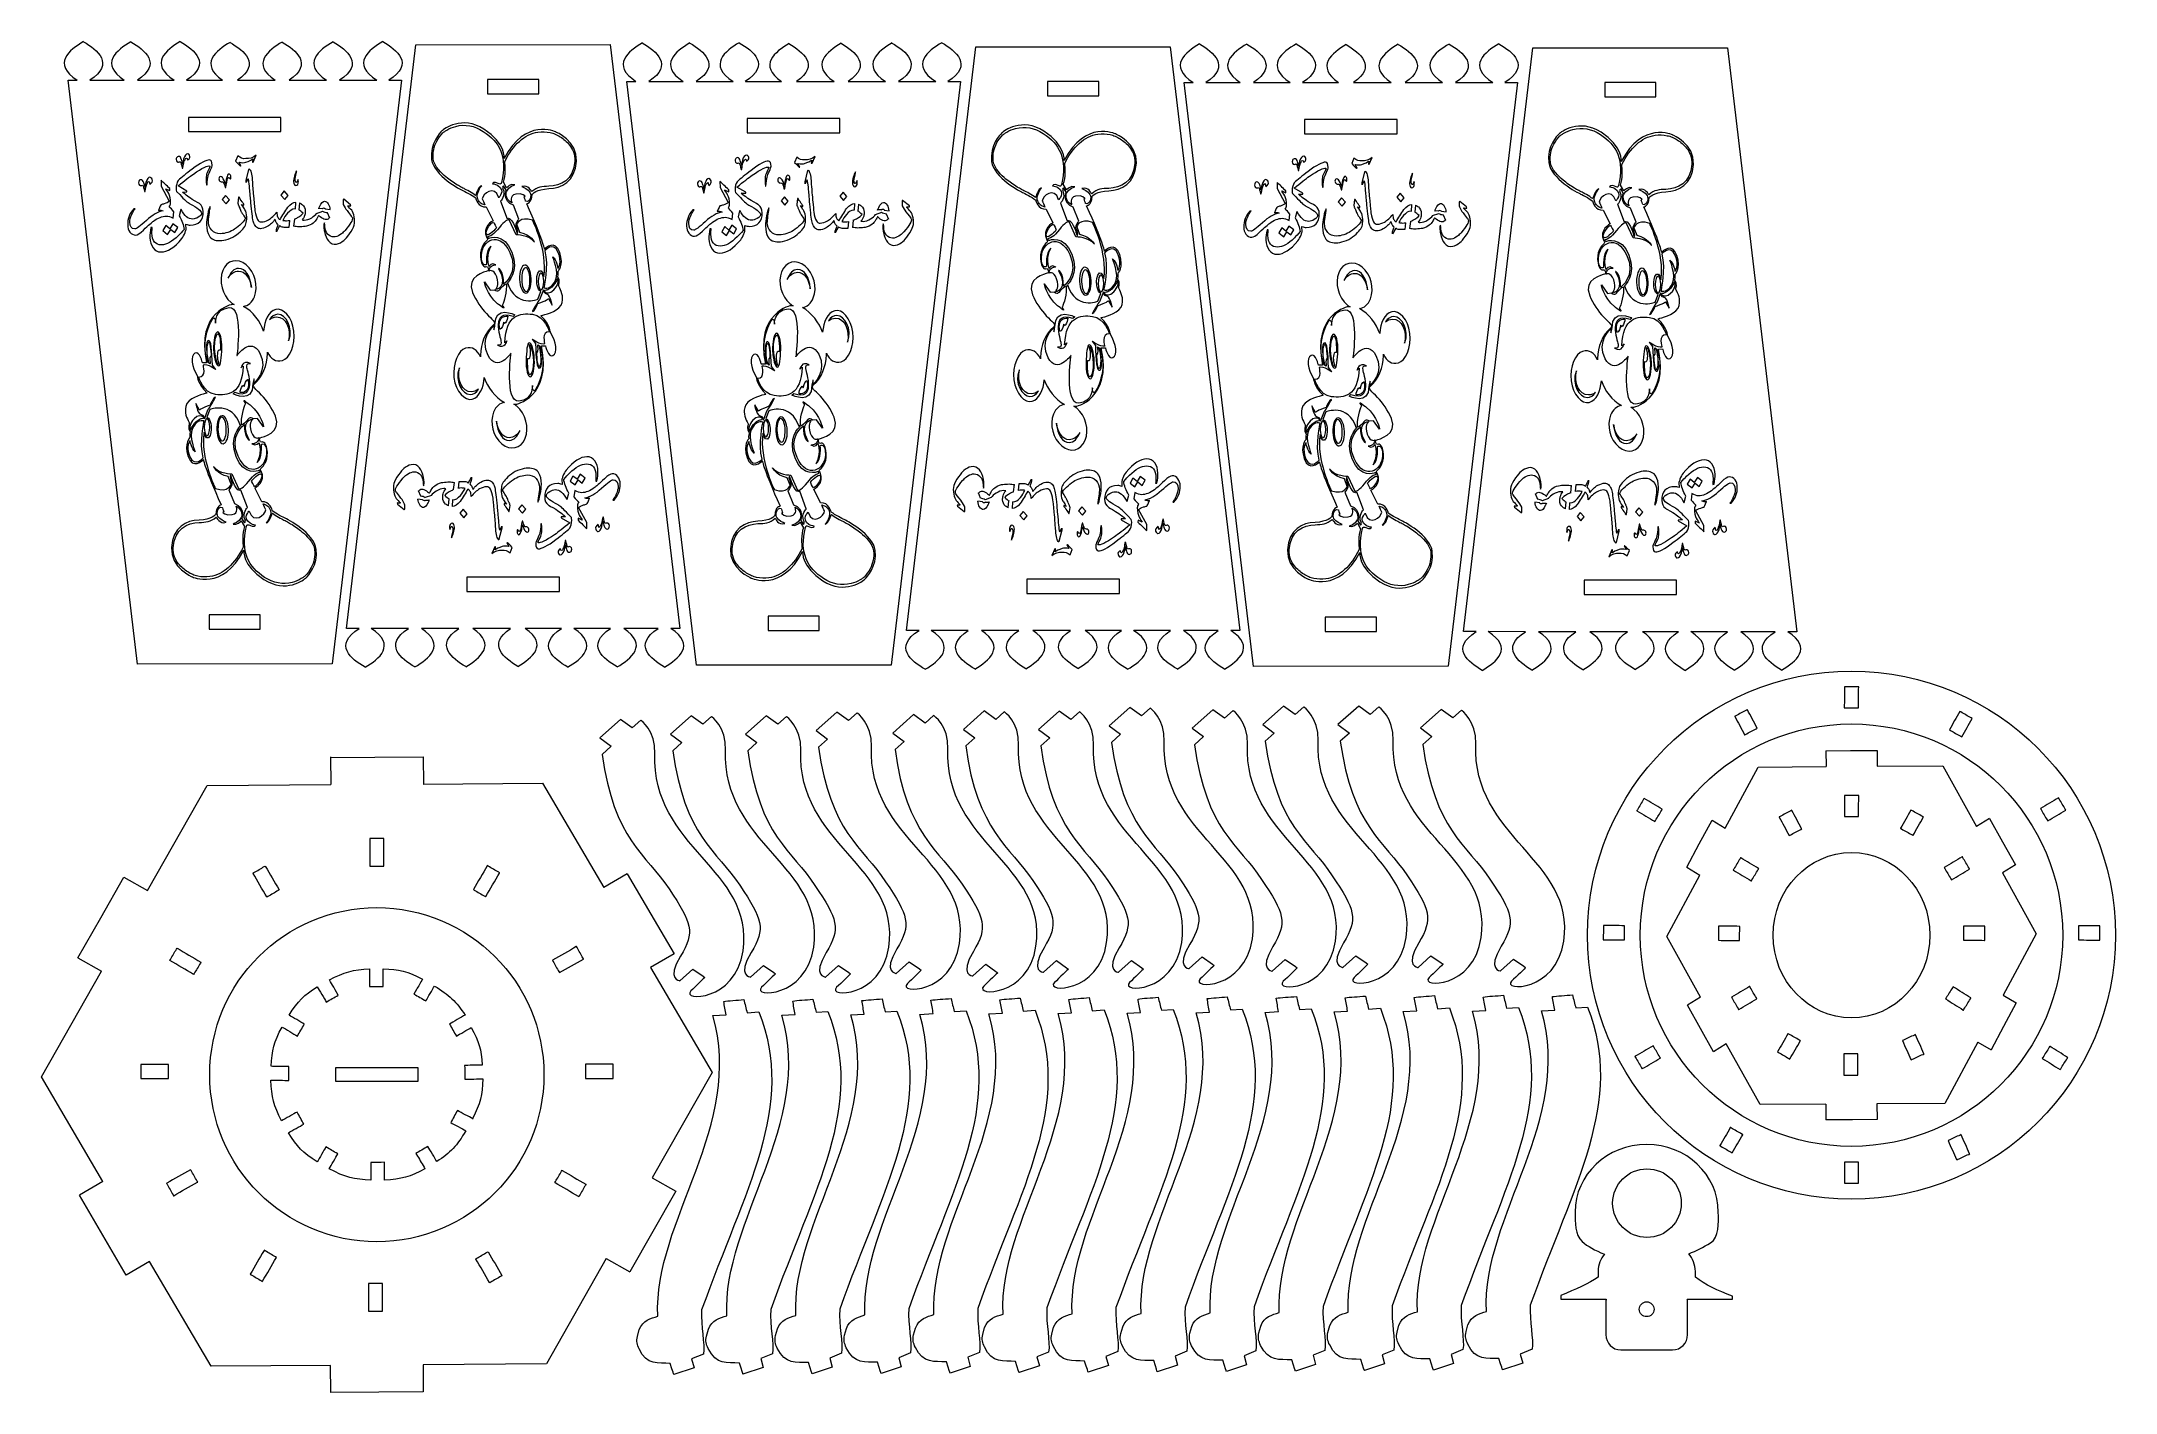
# Model space of a CAD drawing. Header units: millimetres. Extents: x -604 to -211, y 144 to 400.
import ezdxf

# ---------------------------------------------------------------- set-up
doc = ezdxf.new("R2010")
doc.units = ezdxf.units.MM
doc.header["$MEASUREMENT"] = 0
doc.layers.add('Layer 1', color=7, linetype='Continuous')

msp = doc.modelspace()

# ---------------------------------------------------------------- linework, layer by layer
at = {"layer": 'Layer 1', "color": 242, "lineweight": 20}
for points in [[(-519.6735, 390.2886), (-509.9735, 390.2886), (-509.9735, 392.9886), (-519.6735, 392.9886), (-519.6735, 390.2886)], [(-413.6333, 389.9014), (-403.9333, 389.9014), (-403.9333, 392.6014), (-413.6333, 392.6014), (-413.6333, 389.9014)], [(-308.1298, 389.7012), (-298.4298, 389.7012), (-298.4298, 392.4012), (-308.1298, 392.4012), (-308.1298, 389.7012)], [(-576.3369, 383.1125), (-558.8041, 383.1125), (-558.8041, 385.8125), (-576.3369, 385.8125), (-576.3369, 383.1125)], [(-470.4919, 382.8824), (-452.9591, 382.8824), (-452.9591, 385.5824), (-470.4919, 385.5824), (-470.4919, 382.8824)], [(-364.9884, 382.6822), (-347.4556, 382.6822), (-347.4556, 385.3822), (-364.9884, 385.3822), (-364.9884, 382.6822)], [(-523.5886, 296.0456), (-506.0558, 296.0456), (-506.0558, 298.7456), (-523.5886, 298.7456), (-523.5886, 296.0456)], [(-417.5484, 295.6584), (-400.0156, 295.6584), (-400.0156, 298.3584), (-417.5484, 298.3584), (-417.5484, 295.6584)], [(-312.0449, 295.4582), (-294.5121, 295.4582), (-294.5121, 298.1582), (-312.0449, 298.1582), (-312.0449, 295.4582)], [(-572.4192, 288.8695), (-562.7192, 288.8695), (-562.7192, 291.5695), (-572.4192, 291.5695), (-572.4192, 288.8695)], [(-466.5742, 288.6394), (-456.8742, 288.6394), (-456.8742, 291.3394), (-466.5742, 291.3394), (-466.5742, 288.6394)], [(-361.0707, 288.4392), (-351.3707, 288.4392), (-351.3707, 291.1392), (-361.0707, 291.1392), (-361.0707, 288.4392)]]:
    msp.add_lwpolyline(points, close=True, dxfattribs=at)
for centre, major_axis, ratio in [((-261.3887, 230.9229), (0, 50), 1), ((-261.3887, 230.9229), (0, 40), 1), ((-261.3831, 230.923), (0, 15.6544), 0.94807211), ((-540.6545, 204.5034), (0, 31.6419), 1)]:
    msp.add_ellipse(centre, major_axis=major_axis, ratio=ratio, dxfattribs=at)
at = {"layer": 'Layer 1', "color": 242, "lineweight": 9}
for centre, major_axis in [((-300.1196, 180.1669), (0, 6.5)), ((-300.1693, 160.0755), (0, 1.4041))]:
    msp.add_ellipse(centre, major_axis=major_axis, ratio=1, dxfattribs=at)
for points in [[(-596.2093, 400.1574), (-598.8684, 398.5954), (-602.2249, 395.9595), (-597.428, 392.8718)], [(-596.223, 400.154), (-593.5647, 398.5925), (-590.2097, 395.9579), (-594.9997, 392.8714)], [(-587.2389, 400.1335), (-589.8916, 398.5753), (-593.2384, 395.9483), (-588.4921, 392.8702)], [(-587.2526, 400.1301), (-584.6006, 398.5723), (-581.2553, 395.9466), (-585.995, 392.8697)], [(-577.869, 400.1888), (-580.5409, 398.6193), (-583.917, 395.9656), (-579.0183, 392.8588)], [(-577.8828, 400.1854), (-575.2117, 398.6164), (-571.8371, 395.964), (-576.7288, 392.8584)], [(-568.4444, 400.0251), (-571.067, 398.4846), (-574.368, 395.8995), (-569.8566, 392.8667)], [(-568.4582, 400.0217), (-565.8364, 398.4817), (-562.5369, 395.8977), (-567.0417, 392.8661)], [(-558.5815, 400.0805), (-561.2205, 398.5303), (-564.5464, 395.9225), (-559.9077, 392.8649)], [(-558.5953, 400.0771), (-555.957, 398.5274), (-552.6325, 395.9207), (-557.2647, 392.8644)], [(-548.9377, 400.1359), (-551.5932, 398.576), (-554.9441, 395.9452), (-550.1762, 392.863)], [(-548.9514, 400.1324), (-546.2967, 398.5731), (-542.9472, 395.9435), (-547.7084, 392.8625)], [(-539.513, 400.1913), (-542.1849, 398.6218), (-545.561, 395.9681), (-540.6623, 392.8613)], [(-539.5268, 400.1878), (-536.8558, 398.6189), (-533.4811, 395.9665), (-538.3728, 392.8609)], [(-490.3643, 399.9273), (-493.0234, 398.3653), (-496.3799, 395.7294), (-491.583, 392.6417)], [(-490.378, 399.9239), (-487.7197, 398.3624), (-484.3647, 395.7278), (-489.1547, 392.6413)], [(-481.3939, 399.9034), (-484.0466, 398.3452), (-487.3934, 395.7182), (-482.6471, 392.6401)], [(-481.4076, 399.9), (-478.7556, 398.3422), (-475.4103, 395.7165), (-480.15, 392.6396)], [(-472.024, 399.9587), (-474.6959, 398.3892), (-478.072, 395.7355), (-473.1733, 392.6287)], [(-472.0378, 399.9553), (-469.3667, 398.3863), (-465.9921, 395.7339), (-470.8838, 392.6283)], [(-462.5994, 399.795), (-465.222, 398.2545), (-468.523, 395.6694), (-464.0116, 392.6366)], [(-462.6132, 399.7916), (-459.9914, 398.2516), (-456.6919, 395.6676), (-461.1967, 392.636)], [(-452.7365, 399.8504), (-455.3755, 398.3002), (-458.7014, 395.6924), (-454.0627, 392.6348)], [(-452.7503, 399.847), (-450.112, 398.2973), (-446.7875, 395.6906), (-451.4197, 392.6343)], [(-443.0927, 399.9058), (-445.7482, 398.3459), (-449.0991, 395.7151), (-444.3312, 392.6329)], [(-443.1064, 399.9023), (-440.4517, 398.343), (-437.1022, 395.7134), (-441.8634, 392.6324)], [(-433.668, 399.9612), (-436.3399, 398.3917), (-439.716, 395.738), (-434.8173, 392.6312)], [(-433.6818, 399.9577), (-431.0108, 398.3888), (-427.6361, 395.7364), (-432.5278, 392.6308)], [(-384.8608, 399.7271), (-387.5199, 398.1651), (-390.8764, 395.5292), (-386.0795, 392.4415)], [(-384.8745, 399.7237), (-382.2162, 398.1622), (-378.8612, 395.5276), (-383.6512, 392.4411)], [(-375.8904, 399.7032), (-378.5431, 398.145), (-381.8899, 395.518), (-377.1436, 392.4399)], [(-375.9041, 399.6998), (-373.2521, 398.142), (-369.9068, 395.5163), (-374.6465, 392.4394)], [(-366.5205, 399.7585), (-369.1924, 398.189), (-372.5685, 395.5353), (-367.6698, 392.4285)], [(-366.5343, 399.7551), (-363.8632, 398.1861), (-360.4886, 395.5337), (-365.3803, 392.4281)], [(-357.0959, 399.5948), (-359.7185, 398.0543), (-363.0195, 395.4692), (-358.5081, 392.4364)], [(-357.1097, 399.5914), (-354.4879, 398.0514), (-351.1884, 395.4674), (-355.6932, 392.4358)], [(-347.233, 399.6502), (-349.872, 398.1), (-353.1979, 395.4922), (-348.5592, 392.4346)], [(-347.2468, 399.6468), (-344.6085, 398.0971), (-341.284, 395.4904), (-345.9162, 392.4341)], [(-337.5892, 399.7056), (-340.2447, 398.1457), (-343.5956, 395.5149), (-338.8277, 392.4327)], [(-337.6029, 399.7021), (-334.9482, 398.1428), (-331.5987, 395.5132), (-336.3599, 392.4322)], [(-328.1645, 399.761), (-330.8364, 398.1915), (-334.2125, 395.5378), (-329.3138, 392.431)], [(-328.1783, 399.7575), (-325.5073, 398.1886), (-322.1326, 395.5362), (-327.0243, 392.4306)], [(-556.0643, 369.7238), (-556.0643, 369.7238), (-556.1316, 368.4446), (-556.1316, 368.4446)], [(-555.2868, 369.5996), (-555.2868, 369.5996), (-555.4124, 368.2671), (-555.4124, 368.2671)], [(-450.2193, 369.4937), (-450.2193, 369.4937), (-450.2866, 368.2145), (-450.2866, 368.2145)], [(-449.4418, 369.3695), (-449.4418, 369.3695), (-449.5674, 368.037), (-449.5674, 368.037)], [(-344.7158, 369.2935), (-344.7158, 369.2935), (-344.7831, 368.0143), (-344.7831, 368.0143)], [(-557.1955, 366.3033), (-557.1955, 366.3033), (-557.319, 364.9864), (-557.319, 364.9864)], [(-556.2784, 366.5503), (-556.2784, 366.5503), (-556.4352, 365.2042), (-556.4352, 365.2042)], [(-552.0636, 367.6376), (-552.0636, 367.6376), (-550.8759, 368.0654), (-550.8759, 368.0654)], [(-550.9321, 368.5134), (-550.9321, 368.5134), (-551.6648, 368.5417), (-551.6648, 368.5417)], [(-550.9222, 368.0704), (-550.6438, 367.8847), (-550.3424, 367.8378), (-550.0085, 367.7761)], [(-550.4122, 368.4688), (-550.4122, 368.4688), (-549.4865, 368.3589), (-549.4865, 368.3589)], [(-550.0471, 367.8075), (-550.0471, 367.8075), (-549.6305, 366.773), (-549.6305, 366.773)], [(-451.3505, 366.0732), (-451.3505, 366.0732), (-451.474, 364.7563), (-451.474, 364.7563)], [(-450.4334, 366.3202), (-450.4334, 366.3202), (-450.5902, 364.9741), (-450.5902, 364.9741)], [(-446.2186, 367.4075), (-446.2186, 367.4075), (-445.0309, 367.8353), (-445.0309, 367.8353)], [(-445.0871, 368.2833), (-445.0871, 368.2833), (-445.8198, 368.3116), (-445.8198, 368.3116)], [(-445.0772, 367.8403), (-444.7988, 367.6546), (-444.4974, 367.6077), (-444.1635, 367.546)], [(-444.5672, 368.2387), (-444.5672, 368.2387), (-443.6415, 368.1288), (-443.6415, 368.1288)], [(-444.2021, 367.5774), (-444.2021, 367.5774), (-443.7855, 366.5429), (-443.7855, 366.5429)], [(-345.847, 365.873), (-345.847, 365.873), (-345.9705, 364.5561), (-345.9705, 364.5561)], [(-344.9299, 366.12), (-344.9299, 366.12), (-345.0867, 364.7739), (-345.0867, 364.7739)], [(-343.9383, 369.1693), (-343.9383, 369.1693), (-344.0639, 367.8368), (-344.0639, 367.8368)], [(-340.7151, 367.2073), (-340.7151, 367.2073), (-339.5274, 367.6351), (-339.5274, 367.6351)], [(-339.5836, 368.0831), (-339.5836, 368.0831), (-340.3163, 368.1114), (-340.3163, 368.1114)], [(-339.5737, 367.6401), (-339.2953, 367.4544), (-338.9939, 367.4075), (-338.66, 367.3458)], [(-339.0637, 368.0385), (-339.0637, 368.0385), (-338.138, 367.9286), (-338.138, 367.9286)], [(-338.6986, 367.3772), (-338.6986, 367.3772), (-338.282, 366.3427), (-338.282, 366.3427)], [(-532.3456, 314.0506), (-532.3456, 314.0506), (-532.7622, 315.0851), (-532.7622, 315.0851)], [(-530.3291, 314.2205), (-530.3291, 314.2205), (-531.5168, 313.7927), (-531.5168, 313.7927)], [(-526.1143, 315.3078), (-526.1143, 315.3078), (-525.9575, 316.6539), (-525.9575, 316.6539)], [(-525.1972, 315.5548), (-525.1972, 315.5548), (-525.0737, 316.8717), (-525.0737, 316.8717)], [(-426.3054, 313.6634), (-426.3054, 313.6634), (-426.722, 314.6979), (-426.722, 314.6979)], [(-420.0741, 314.9206), (-420.0741, 314.9206), (-419.9173, 316.2667), (-419.9173, 316.2667)], [(-419.157, 315.1676), (-419.157, 315.1676), (-419.0335, 316.4845), (-419.0335, 316.4845)], [(-320.8019, 313.4632), (-320.8019, 313.4632), (-321.2185, 314.4977), (-321.2185, 314.4977)], [(-314.5706, 314.7204), (-314.5706, 314.7204), (-314.4138, 316.0665), (-314.4138, 316.0665)], [(-313.6535, 314.9674), (-313.6535, 314.9674), (-313.53, 316.2843), (-313.53, 316.2843)], [(-531.9805, 313.3893), (-531.9805, 313.3893), (-532.9062, 313.4992), (-532.9062, 313.4992)], [(-531.4705, 313.7877), (-531.7489, 313.9734), (-532.0503, 314.0203), (-532.3842, 314.082)], [(-531.4606, 313.3447), (-531.4606, 313.3447), (-530.7279, 313.3164), (-530.7279, 313.3164)], [(-527.1059, 312.2585), (-527.1059, 312.2585), (-526.9803, 313.591), (-526.9803, 313.591)], [(-526.3284, 312.1343), (-526.3284, 312.1343), (-526.2611, 313.4135), (-526.2611, 313.4135)], [(-425.9403, 313.0021), (-425.9403, 313.0021), (-426.866, 313.112), (-426.866, 313.112)], [(-425.4303, 313.4005), (-425.7087, 313.5862), (-426.0101, 313.6331), (-426.344, 313.6948)], [(-424.2889, 313.8333), (-424.2889, 313.8333), (-425.4766, 313.4055), (-425.4766, 313.4055)], [(-425.4204, 312.9575), (-425.4204, 312.9575), (-424.6877, 312.9292), (-424.6877, 312.9292)], [(-421.0657, 311.8713), (-421.0657, 311.8713), (-420.9401, 313.2038), (-420.9401, 313.2038)], [(-420.2882, 311.7471), (-420.2882, 311.7471), (-420.2209, 313.0263), (-420.2209, 313.0263)], [(-320.4368, 312.8019), (-320.4368, 312.8019), (-321.3625, 312.9118), (-321.3625, 312.9118)], [(-319.9268, 313.2003), (-320.2052, 313.386), (-320.5066, 313.4329), (-320.8405, 313.4946)], [(-318.7854, 313.6331), (-318.7854, 313.6331), (-319.9731, 313.2053), (-319.9731, 313.2053)], [(-319.9169, 312.7573), (-319.9169, 312.7573), (-319.1842, 312.729), (-319.1842, 312.729)], [(-315.5622, 311.6711), (-315.5622, 311.6711), (-315.4366, 313.0036), (-315.4366, 313.0036)], [(-314.7847, 311.5469), (-314.7847, 311.5469), (-314.7174, 312.8261), (-314.7174, 312.8261)], [(-542.8659, 281.6703), (-545.5369, 283.2392), (-548.9116, 285.8916), (-544.0199, 288.9972)], [(-542.8797, 281.6668), (-540.2078, 283.2363), (-536.8317, 285.89), (-541.7304, 288.9968)], [(-533.4413, 281.7257), (-536.096, 283.285), (-539.4455, 285.9146), (-534.6843, 288.9956)], [(-533.455, 281.7222), (-530.7995, 283.2821), (-527.4486, 285.9129), (-532.2165, 288.9951)], [(-523.7974, 281.781), (-526.4357, 283.3307), (-529.7602, 285.9374), (-525.128, 288.9937)], [(-523.8112, 281.7776), (-521.1722, 283.3278), (-517.8463, 285.9356), (-522.485, 288.9932)], [(-513.9345, 281.8364), (-516.5563, 283.3764), (-519.8558, 285.9604), (-515.351, 288.992)], [(-513.9483, 281.833), (-511.3257, 283.3735), (-508.0247, 285.9586), (-512.5361, 288.9914)], [(-504.5099, 281.6727), (-507.181, 283.2417), (-510.5556, 285.8941), (-505.6639, 288.9997)], [(-504.5237, 281.6693), (-501.8518, 283.2388), (-498.4757, 285.8925), (-503.3744, 288.9993)], [(-495.1401, 281.728), (-497.7921, 283.2858), (-501.1374, 285.9115), (-496.3977, 288.9884)], [(-495.1538, 281.7246), (-492.5011, 283.2828), (-489.1543, 285.9098), (-493.9006, 288.9879)], [(-486.1697, 281.7041), (-488.828, 283.2656), (-492.183, 285.9002), (-487.393, 288.9867)], [(-486.1834, 281.7007), (-483.5243, 283.2627), (-480.1678, 285.8986), (-484.9647, 288.9863)], [(-436.8257, 281.2831), (-439.4967, 282.852), (-442.8714, 285.5044), (-437.9797, 288.61)], [(-436.8395, 281.2796), (-434.1676, 282.8491), (-430.7915, 285.5028), (-435.6902, 288.6096)], [(-427.4011, 281.3385), (-430.0558, 282.8978), (-433.4053, 285.5274), (-428.6441, 288.6084)], [(-427.4148, 281.335), (-424.7593, 282.8949), (-421.4084, 285.5257), (-426.1763, 288.6079)], [(-417.7572, 281.3938), (-420.3955, 282.9435), (-423.72, 285.5502), (-419.0878, 288.6065)], [(-417.771, 281.3904), (-415.132, 282.9406), (-411.8061, 285.5484), (-416.4448, 288.606)], [(-407.8943, 281.4492), (-410.5161, 282.9892), (-413.8156, 285.5732), (-409.3108, 288.6048)], [(-407.9081, 281.4458), (-405.2855, 282.9863), (-401.9845, 285.5714), (-406.4959, 288.6042)], [(-398.4697, 281.2855), (-401.1408, 282.8545), (-404.5154, 285.5069), (-399.6237, 288.6125)], [(-398.4835, 281.2821), (-395.8116, 282.8516), (-392.4355, 285.5053), (-397.3342, 288.6121)], [(-389.0999, 281.3408), (-391.7519, 282.8986), (-395.0972, 285.5243), (-390.3575, 288.6012)], [(-389.1136, 281.3374), (-386.4609, 282.8956), (-383.1141, 285.5226), (-387.8604, 288.6007)], [(-380.1295, 281.3169), (-382.7878, 282.8784), (-386.1428, 285.513), (-381.3528, 288.5995)], [(-380.1432, 281.3135), (-377.4841, 282.8755), (-374.1276, 285.5114), (-378.9245, 288.5991)], [(-331.3222, 281.0829), (-333.9932, 282.6518), (-337.3679, 285.3042), (-332.4762, 288.4098)], [(-331.336, 281.0794), (-328.6641, 282.6489), (-325.288, 285.3026), (-330.1867, 288.4094)], [(-321.8976, 281.1383), (-324.5523, 282.6976), (-327.9018, 285.3272), (-323.1406, 288.4082)], [(-321.9113, 281.1348), (-319.2558, 282.6947), (-315.9049, 285.3255), (-320.6728, 288.4077)], [(-312.2537, 281.1936), (-314.892, 282.7433), (-318.2165, 285.35), (-313.5843, 288.4063)], [(-312.2675, 281.1902), (-309.6285, 282.7404), (-306.3026, 285.3482), (-310.9413, 288.4058)], [(-302.3908, 281.249), (-305.0126, 282.789), (-308.3121, 285.373), (-303.8073, 288.4046)], [(-302.4046, 281.2456), (-299.782, 282.7861), (-296.481, 285.3712), (-300.9924, 288.404)], [(-292.9662, 281.0853), (-295.6373, 282.6543), (-299.0119, 285.3067), (-294.1202, 288.4123)], [(-292.98, 281.0819), (-290.3081, 282.6514), (-286.932, 285.3051), (-291.8307, 288.4119)], [(-283.5964, 281.1406), (-286.2484, 282.6984), (-289.5937, 285.3241), (-284.854, 288.401)], [(-283.6101, 281.1372), (-280.9574, 282.6954), (-277.6106, 285.3224), (-282.3569, 288.4005)], [(-274.626, 281.1167), (-277.2843, 282.6782), (-280.6393, 285.3128), (-275.8493, 288.3993)], [(-274.6397, 281.1133), (-271.9806, 282.6753), (-268.6241, 285.3112), (-273.421, 288.3989)], [(-490.9446, 156.2091), (-490.2834, 157.9787), (-488.81, 158.3324), (-487.4566, 158.764)], [(-477.8673, 156.2851), (-477.2061, 158.0547), (-475.7327, 158.4083), (-474.3792, 158.8399)], [(-464.7899, 156.361), (-464.1287, 158.1306), (-462.6553, 158.4842), (-461.3019, 158.9158)], [(-451.7126, 156.4369), (-451.0514, 158.2065), (-449.578, 158.5602), (-448.2246, 158.9918)], [(-438.6353, 156.5129), (-437.9741, 158.2825), (-436.5007, 158.6361), (-435.1473, 159.0677)], [(-425.558, 156.5888), (-424.8968, 158.3584), (-423.4234, 158.712), (-422.0699, 159.1436)], [(-412.4806, 156.6647), (-411.8194, 158.4343), (-410.346, 158.788), (-408.9926, 159.2196)], [(-399.4033, 156.7407), (-398.7421, 158.5103), (-397.2687, 158.8639), (-395.9153, 159.2955)], [(-386.326, 156.8166), (-385.6648, 158.5862), (-384.1914, 158.9398), (-382.838, 159.3714)], [(-373.2487, 156.8925), (-372.5875, 158.6621), (-371.1141, 159.0158), (-369.7606, 159.4474)], [(-360.1713, 156.9684), (-359.5101, 158.738), (-358.0367, 159.0917), (-356.6833, 159.5233)], [(-347.094, 157.0444), (-346.4328, 158.814), (-344.9594, 159.1676), (-343.606, 159.5992)], [(-334.3771, 155.8403), (-334.3771, 155.8403), (-334.0167, 157.1203), (-334.0167, 157.1203)], [(-334.0167, 157.1203), (-333.3555, 158.8899), (-331.8821, 159.2435), (-330.5287, 159.6752)], [(-491.305, 154.9291), (-491.305, 154.9291), (-490.9446, 156.2091), (-490.9446, 156.2091)], [(-478.2277, 155.005), (-478.2277, 155.005), (-477.8673, 156.2851), (-477.8673, 156.2851)], [(-465.1504, 155.0809), (-465.1504, 155.0809), (-464.7899, 156.361), (-464.7899, 156.361)], [(-452.0731, 155.1569), (-452.0731, 155.1569), (-451.7126, 156.4369), (-451.7126, 156.4369)], [(-438.9957, 155.2328), (-438.9957, 155.2328), (-438.6353, 156.5129), (-438.6353, 156.5129)], [(-425.9184, 155.3087), (-425.9184, 155.3087), (-425.558, 156.5888), (-425.558, 156.5888)], [(-412.8411, 155.3847), (-412.8411, 155.3847), (-412.4806, 156.6647), (-412.4806, 156.6647)], [(-399.7638, 155.4606), (-399.7638, 155.4606), (-399.4033, 156.7407), (-399.4033, 156.7407)], [(-386.6864, 155.5365), (-386.6864, 155.5365), (-386.326, 156.8166), (-386.326, 156.8166)], [(-373.6091, 155.6125), (-373.6091, 155.6125), (-373.2487, 156.8925), (-373.2487, 156.8925)], [(-360.5318, 155.6884), (-360.5318, 155.6884), (-360.1713, 156.9684), (-360.1713, 156.9684)], [(-347.4545, 155.7643), (-347.4545, 155.7643), (-347.094, 157.0444), (-347.094, 157.0444)]]:
    msp.add_open_spline(points, degree=3, dxfattribs=at)
at = {"layer": 'Layer 1', "color": 242, "lineweight": 20}
for points in [[(-546.3941, 288.9976), (-546.3941, 288.9976), (-533.2697, 399.5509), (-533.2697, 399.5509)], [(-440.3539, 288.6104), (-440.3539, 288.6104), (-427.2295, 399.1637), (-427.2295, 399.1637)], [(-334.8504, 288.4102), (-334.8504, 288.4102), (-321.726, 398.9635), (-321.726, 398.9635)], [(-594.9997, 392.8714), (-594.9997, 392.8714), (-588.4921, 392.8702), (-588.4921, 392.8702)], [(-585.995, 392.8697), (-585.995, 392.8697), (-579.0334, 392.8683), (-579.0334, 392.8683)], [(-576.7138, 392.8679), (-576.7138, 392.8679), (-569.8566, 392.8667), (-569.8566, 392.8667)], [(-567.0417, 392.8661), (-567.0417, 392.8661), (-559.9077, 392.8649), (-559.9077, 392.8649)], [(-557.2647, 392.8644), (-557.2647, 392.8644), (-550.1762, 392.863), (-550.1762, 392.863)], [(-535.9986, 392.8605), (-535.9986, 392.8605), (-549.123, 282.3072), (-549.123, 282.3072)], [(-547.7084, 392.8626), (-547.7084, 392.8626), (-540.6623, 392.8613), (-540.6623, 392.8613)], [(-538.3728, 392.8609), (-538.3728, 392.8609), (-535.9986, 392.8604), (-535.9986, 392.8604)], [(-489.1547, 392.6413), (-489.1547, 392.6413), (-482.6471, 392.6401), (-482.6471, 392.6401)], [(-480.15, 392.6396), (-480.15, 392.6396), (-473.1884, 392.6382), (-473.1884, 392.6382)], [(-470.8688, 392.6378), (-470.8688, 392.6378), (-464.0116, 392.6366), (-464.0116, 392.6366)], [(-461.1967, 392.636), (-461.1967, 392.636), (-454.0627, 392.6348), (-454.0627, 392.6348)], [(-451.4197, 392.6343), (-451.4197, 392.6343), (-444.3312, 392.6329), (-444.3312, 392.6329)], [(-430.1536, 392.6304), (-430.1536, 392.6304), (-443.278, 282.0771), (-443.278, 282.0771)], [(-441.8634, 392.6325), (-441.8634, 392.6325), (-434.8173, 392.6312), (-434.8173, 392.6312)], [(-432.5278, 392.6308), (-432.5278, 392.6308), (-430.1536, 392.6303), (-430.1536, 392.6303)], [(-383.6512, 392.4411), (-383.6512, 392.4411), (-377.1436, 392.4399), (-377.1436, 392.4399)], [(-374.6465, 392.4394), (-374.6465, 392.4394), (-367.6849, 392.438), (-367.6849, 392.438)], [(-365.3653, 392.4376), (-365.3653, 392.4376), (-358.5081, 392.4364), (-358.5081, 392.4364)], [(-355.6932, 392.4358), (-355.6932, 392.4358), (-348.5592, 392.4346), (-348.5592, 392.4346)], [(-345.9162, 392.4341), (-345.9162, 392.4341), (-338.8277, 392.4327), (-338.8277, 392.4327)], [(-324.6501, 392.4302), (-324.6501, 392.4302), (-337.7745, 281.8769), (-337.7745, 281.8769)], [(-336.3599, 392.4323), (-336.3599, 392.4323), (-329.3138, 392.431), (-329.3138, 392.431)], [(-327.0243, 392.4306), (-327.0243, 392.4306), (-324.6501, 392.4301), (-324.6501, 392.4301)], [(-544.0199, 288.9972), (-544.0199, 288.9972), (-546.3941, 288.9977), (-546.3941, 288.9977)], [(-534.6843, 288.9955), (-534.6843, 288.9955), (-541.7304, 288.9968), (-541.7304, 288.9968)], [(-525.128, 288.9937), (-525.128, 288.9937), (-532.2165, 288.9951), (-532.2165, 288.9951)], [(-515.351, 288.992), (-515.351, 288.992), (-522.485, 288.9932), (-522.485, 288.9932)], [(-505.6789, 288.9902), (-505.6789, 288.9902), (-512.5361, 288.9914), (-512.5361, 288.9914)], [(-496.3977, 288.9884), (-496.3977, 288.9884), (-503.3593, 288.9898), (-503.3593, 288.9898)], [(-487.393, 288.9867), (-487.393, 288.9867), (-493.9006, 288.9879), (-493.9006, 288.9879)], [(-437.9797, 288.61), (-437.9797, 288.61), (-440.3539, 288.6105), (-440.3539, 288.6105)], [(-428.6441, 288.6083), (-428.6441, 288.6083), (-435.6902, 288.6096), (-435.6902, 288.6096)], [(-419.0878, 288.6065), (-419.0878, 288.6065), (-426.1763, 288.6079), (-426.1763, 288.6079)], [(-409.3108, 288.6048), (-409.3108, 288.6048), (-416.4448, 288.606), (-416.4448, 288.606)], [(-399.6387, 288.603), (-399.6387, 288.603), (-406.4959, 288.6042), (-406.4959, 288.6042)], [(-390.3575, 288.6012), (-390.3575, 288.6012), (-397.3191, 288.6026), (-397.3191, 288.6026)], [(-381.3528, 288.5995), (-381.3528, 288.5995), (-387.8604, 288.6007), (-387.8604, 288.6007)], [(-332.4762, 288.4098), (-332.4762, 288.4098), (-334.8504, 288.4103), (-334.8504, 288.4103)], [(-323.1406, 288.4081), (-323.1406, 288.4081), (-330.1867, 288.4094), (-330.1867, 288.4094)], [(-313.5843, 288.4063), (-313.5843, 288.4063), (-320.6728, 288.4077), (-320.6728, 288.4077)], [(-303.8073, 288.4046), (-303.8073, 288.4046), (-310.9413, 288.4058), (-310.9413, 288.4058)], [(-294.1352, 288.4028), (-294.1352, 288.4028), (-300.9924, 288.404), (-300.9924, 288.404)], [(-284.854, 288.401), (-284.854, 288.401), (-291.8156, 288.4024), (-291.8156, 288.4024)], [(-275.8493, 288.3993), (-275.8493, 288.3993), (-282.3569, 288.4005), (-282.3569, 288.4005)], [(-549.407, 264.6879), (-549.407, 264.6879), (-549.397, 259.4398), (-549.397, 259.4398)], [(-531.8825, 264.7047), (-531.8825, 264.7047), (-531.8488, 259.5556), (-531.8488, 259.5556)], [(-266.2206, 265.8556), (-266.2206, 265.8556), (-266.202, 262.862), (-266.202, 262.862)], [(-256.5481, 265.9229), (-256.5481, 265.9229), (-256.5296, 262.9293), (-256.5296, 262.9293)], [(-287.7937, 252.6798), (-287.7937, 252.6798), (-285.3265, 251.2001), (-285.3265, 251.2001)], [(-235.2563, 253.0429), (-235.2563, 253.0429), (-237.7049, 251.5291), (-237.7049, 251.5291)], [(-292.5876, 243.7875), (-292.5876, 243.7875), (-290.1204, 242.3078), (-290.1204, 242.3078)], [(-230.358, 244.228), (-230.358, 244.228), (-232.8066, 242.7143), (-232.8066, 242.7143)], [(-588.5697, 241.9261), (-588.5697, 241.9261), (-584.0937, 239.3808), (-584.0937, 239.3808)], [(-493.2538, 242.5505), (-493.2538, 242.5505), (-497.6961, 239.9468), (-497.6961, 239.9468)], [(-597.2671, 226.631), (-597.2671, 226.631), (-592.791, 224.0857), (-592.791, 224.0857)], [(-484.367, 227.3887), (-484.367, 227.3887), (-488.8094, 224.7849), (-488.8094, 224.7849)], [(-289.9888, 219.1639), (-289.9888, 219.1639), (-292.4374, 217.6501), (-292.4374, 217.6501)], [(-232.6459, 219.5587), (-232.6459, 219.5587), (-230.1787, 218.079), (-230.1787, 218.079)], [(-285.0994, 210.3651), (-285.0994, 210.3651), (-287.548, 208.8513), (-287.548, 208.8513)], [(-237.4326, 210.6798), (-237.4326, 210.6798), (-234.9654, 209.2001), (-234.9654, 209.2001)], [(-266.2529, 198.9165), (-266.2529, 198.9165), (-266.2343, 195.923), (-266.2343, 195.923)], [(-256.5641, 198.9843), (-256.5641, 198.9843), (-256.5454, 195.9907), (-256.5454, 195.9907)], [(-488.5179, 184.9565), (-488.5179, 184.9565), (-484.0418, 182.4112), (-484.0418, 182.4112)], [(-592.5522, 184.2773), (-592.5522, 184.2773), (-596.9946, 181.6735), (-596.9946, 181.6735)], [(-583.6816, 169.143), (-583.6816, 169.143), (-588.1239, 166.5393), (-588.1239, 166.5393)], [(-497.2021, 169.6844), (-497.2021, 169.6844), (-492.7261, 167.1392), (-492.7261, 167.1392)], [(-549.4894, 149.451), (-549.4894, 149.451), (-549.4557, 144.302), (-549.4557, 144.302)], [(-531.9114, 149.5677), (-531.9114, 149.5677), (-531.8776, 144.4186), (-531.8776, 144.4186)]]:
    msp.add_open_spline(points, degree=3, dxfattribs=at)
for points, knots in [([(-533.2697, 399.5509), (-533.2697, 399.5509), (-496.4385, 399.5871), (-496.4385, 399.5871), (-496.4385, 399.5871), (-496.4385, 399.5871), (-483.256, 288.986), (-483.256, 288.986), (-483.256, 288.986), (-483.256, 288.986), (-484.9647, 288.9863), (-484.9647, 288.9863)], [0, 0, 0, 0, 0.25, 0.25, 0.25, 0.25, 0.5, 0.5, 0.5, 0.5, 1, 1, 1, 1]), ([(-427.2295, 399.1637), (-427.2295, 399.1637), (-390.3983, 399.1999), (-390.3983, 399.1999), (-390.3983, 399.1999), (-390.3983, 399.1999), (-377.2158, 288.5988), (-377.2158, 288.5988), (-377.2158, 288.5988), (-377.2158, 288.5988), (-378.9245, 288.5991), (-378.9245, 288.5991)], [0, 0, 0, 0, 0.25, 0.25, 0.25, 0.25, 0.5, 0.5, 0.5, 0.5, 1, 1, 1, 1]), ([(-321.726, 398.9635), (-321.726, 398.9635), (-284.8948, 398.9997), (-284.8948, 398.9997), (-284.8948, 398.9997), (-284.8948, 398.9997), (-271.7123, 288.3986), (-271.7123, 288.3986), (-271.7123, 288.3986), (-271.7123, 288.3986), (-273.421, 288.3989), (-273.421, 288.3989)], [0, 0, 0, 0, 0.25, 0.25, 0.25, 0.25, 0.5, 0.5, 0.5, 0.5, 1, 1, 1, 1]), ([(-549.123, 282.3072), (-549.123, 282.3072), (-585.9542, 282.271), (-585.9542, 282.271), (-585.9542, 282.271), (-585.9542, 282.271), (-599.1367, 392.8721), (-599.1367, 392.8721), (-599.1367, 392.8721), (-599.1367, 392.8721), (-597.428, 392.8718), (-597.428, 392.8718)], [0, 0, 0, 0, 0.25, 0.25, 0.25, 0.25, 0.5, 0.5, 0.5, 0.5, 1, 1, 1, 1]), ([(-443.278, 282.0771), (-443.278, 282.0771), (-480.1092, 282.0409), (-480.1092, 282.0409), (-480.1092, 282.0409), (-480.1092, 282.0409), (-493.2917, 392.642), (-493.2917, 392.642), (-493.2917, 392.642), (-493.2917, 392.642), (-491.583, 392.6417), (-491.583, 392.6417)], [0, 0, 0, 0, 0.25, 0.25, 0.25, 0.25, 0.5, 0.5, 0.5, 0.5, 1, 1, 1, 1]), ([(-337.7745, 281.8769), (-337.7745, 281.8769), (-374.6057, 281.8407), (-374.6057, 281.8407), (-374.6057, 281.8407), (-374.6057, 281.8407), (-387.7882, 392.4418), (-387.7882, 392.4418), (-387.7882, 392.4418), (-387.7882, 392.4418), (-386.0795, 392.4415), (-386.0795, 392.4415)], [0, 0, 0, 0, 0.25, 0.25, 0.25, 0.25, 0.5, 0.5, 0.5, 0.5, 1, 1, 1, 1]), ([(-260.2575, 273.9732), (-261.019, 273.977), (-261.7806, 273.9808), (-262.5422, 273.9846), (-262.5422, 273.9846), (-262.5422, 273.9846), (-262.7499, 273.9856), (-262.7499, 273.9856), (-262.7499, 273.9856), (-262.7499, 273.9856), (-262.7497, 274.015), (-262.7497, 274.015), (-262.7497, 274.015), (-262.7432, 275.3287), (-262.7367, 276.6424), (-262.7302, 277.9561), (-262.7302, 277.9561), (-262.7302, 277.9561), (-262.73, 277.9855), (-262.73, 277.9855), (-262.73, 277.9855), (-262.73, 277.9855), (-262.5223, 277.9844), (-262.5223, 277.9844), (-262.5223, 277.9844), (-261.7608, 277.9807), (-260.9992, 277.9769), (-260.2377, 277.9731), (-260.2377, 277.9731), (-260.2377, 277.9731), (-260.03, 277.9721), (-260.03, 277.9721), (-260.03, 277.9721), (-260.03, 277.9721), (-260.0301, 277.9427), (-260.0301, 277.9427), (-260.0301, 277.9427), (-260.0366, 276.629), (-260.0431, 275.3153), (-260.0497, 274.0016), (-260.0497, 274.0016), (-260.0497, 274.0016), (-260.0498, 273.9722), (-260.0498, 273.9722), (-260.0498, 273.9722), (-260.0498, 273.9722), (-260.2575, 273.9732), (-260.2575, 273.9732)], [0, 0, 0, 0, 0.07692308, 0.07692308, 0.07692308, 0.07692308, 0.15384615, 0.15384615, 0.15384615, 0.15384615, 0.23076923, 0.23076923, 0.23076923, 0.23076923, 0.30769231, 0.30769231, 0.30769231, 0.30769231, 0.38461538, 0.38461538, 0.38461538, 0.38461538, 0.46153846, 0.46153846, 0.46153846, 0.46153846, 0.53846154, 0.53846154, 0.53846154, 0.53846154, 0.61538462, 0.61538462, 0.61538462, 0.61538462, 0.69230769, 0.69230769, 0.69230769, 0.69230769, 0.76923077, 0.76923077, 0.76923077, 0.76923077, 0.84615385, 0.84615385, 0.84615385, 0.84615385, 1, 1, 1, 1]), ([(-498.4376, 268.3115), (-498.4376, 268.3115), (-494.5114, 271.7858), (-494.5114, 271.7858), (-494.5114, 271.7858), (-494.5114, 271.7858), (-492.3087, 270.2041), (-492.3087, 270.2041), (-492.3087, 270.2041), (-492.3087, 270.2041), (-490.6819, 271.6441), (-490.6819, 271.6441), (-490.6819, 271.6441), (-490.6819, 271.6441), (-487.8085, 269.6522), (-487.9795, 265.2947), (-487.9795, 265.2947), (-488.68, 247.4508), (-469.0772, 243.4031), (-471.3073, 227.9439), (-471.3073, 227.9439), (-472.7129, 218.1998), (-483.1448, 218.4692), (-481.1766, 220.3642), (-481.1766, 220.3642), (-480.3199, 221.1889), (-478.531, 222.9117), (-478.531, 222.9117), (-478.531, 222.9117), (-478.531, 222.9117), (-478.8761, 223.1534), (-478.8761, 223.1534), (-478.8761, 223.1534), (-478.8761, 223.1534), (-480.8217, 224.5076), (-480.8217, 224.5076), (-480.8217, 224.5076), (-480.8217, 224.5076), (-483.2648, 222.298), (-483.2648, 222.298), (-483.2648, 222.298), (-483.2648, 222.298), (-485.9292, 222.3933), (-483.1432, 226.9576), (-483.1432, 226.9576), (-480.3573, 231.522), (-480.9974, 233.2623), (-485.284, 239.6732), (-485.284, 239.6732), (-489.5704, 246.084), (-495.81, 249.0717), (-497.985, 265.1601), (-497.985, 265.1601), (-497.985, 265.1601), (-496.2693, 266.6959), (-496.2693, 266.6959), (-496.2693, 266.6959), (-496.2693, 266.6959), (-498.4376, 268.3115), (-498.4376, 268.3115)], [0, 0, 0, 0, 0.0625, 0.0625, 0.0625, 0.0625, 0.125, 0.125, 0.125, 0.125, 0.1875, 0.1875, 0.1875, 0.1875, 0.25, 0.25, 0.25, 0.25, 0.3125, 0.3125, 0.3125, 0.3125, 0.375, 0.375, 0.375, 0.375, 0.4375, 0.4375, 0.4375, 0.4375, 0.5, 0.5, 0.5, 0.5, 0.5625, 0.5625, 0.5625, 0.5625, 0.625, 0.625, 0.625, 0.625, 0.6875, 0.6875, 0.6875, 0.6875, 0.75, 0.75, 0.75, 0.75, 0.8125, 0.8125, 0.8125, 0.8125, 0.875, 0.875, 0.875, 0.875, 1, 1, 1, 1]), ([(-485.0534, 269.0046), (-485.0534, 269.0046), (-481.1272, 272.4788), (-481.1272, 272.4788), (-481.1272, 272.4788), (-481.1272, 272.4788), (-478.9245, 270.8972), (-478.9245, 270.8972), (-478.9245, 270.8972), (-478.9245, 270.8972), (-477.2976, 272.3371), (-477.2976, 272.3371), (-477.2976, 272.3371), (-477.2976, 272.3371), (-474.4243, 270.3453), (-474.5953, 265.9877), (-474.5953, 265.9877), (-475.2958, 248.1439), (-455.693, 244.0962), (-457.9231, 228.637), (-457.9231, 228.637), (-459.3287, 218.8928), (-469.7606, 219.1622), (-467.7924, 221.0572), (-467.7924, 221.0572), (-466.9356, 221.882), (-465.1468, 223.6047), (-465.1468, 223.6047), (-465.1468, 223.6047), (-465.1468, 223.6047), (-465.4919, 223.8464), (-465.4919, 223.8464), (-465.4919, 223.8464), (-465.4919, 223.8464), (-467.4375, 225.2007), (-467.4375, 225.2007), (-467.4375, 225.2007), (-467.4375, 225.2007), (-469.8806, 222.991), (-469.8806, 222.991), (-469.8806, 222.991), (-469.8806, 222.991), (-472.545, 223.0863), (-469.759, 227.6507), (-469.759, 227.6507), (-466.973, 232.215), (-467.6132, 233.9554), (-471.8997, 240.3663), (-471.8997, 240.3663), (-476.1862, 246.7771), (-482.4258, 249.7647), (-484.6008, 265.8531), (-484.6008, 265.8531), (-484.6008, 265.8531), (-482.8851, 267.389), (-482.8851, 267.389), (-482.8851, 267.389), (-482.8851, 267.389), (-485.0534, 269.0046), (-485.0534, 269.0046)], [0, 0, 0, 0, 0.0625, 0.0625, 0.0625, 0.0625, 0.125, 0.125, 0.125, 0.125, 0.1875, 0.1875, 0.1875, 0.1875, 0.25, 0.25, 0.25, 0.25, 0.3125, 0.3125, 0.3125, 0.3125, 0.375, 0.375, 0.375, 0.375, 0.4375, 0.4375, 0.4375, 0.4375, 0.5, 0.5, 0.5, 0.5, 0.5625, 0.5625, 0.5625, 0.5625, 0.625, 0.625, 0.625, 0.625, 0.6875, 0.6875, 0.6875, 0.6875, 0.75, 0.75, 0.75, 0.75, 0.8125, 0.8125, 0.8125, 0.8125, 0.875, 0.875, 0.875, 0.875, 1, 1, 1, 1]), ([(-470.8353, 269.0019), (-470.8353, 269.0019), (-466.9091, 272.4762), (-466.9091, 272.4762), (-466.9091, 272.4762), (-466.9091, 272.4762), (-464.7064, 270.8945), (-464.7064, 270.8945), (-464.7064, 270.8945), (-464.7064, 270.8945), (-463.0795, 272.3345), (-463.0795, 272.3345), (-463.0795, 272.3345), (-463.0795, 272.3345), (-460.2062, 270.3427), (-460.3772, 265.9851), (-460.3772, 265.9851), (-461.0777, 248.1413), (-441.4749, 244.0936), (-443.705, 228.6344), (-443.705, 228.6344), (-445.1106, 218.8902), (-455.5425, 219.1596), (-453.5743, 221.0546), (-453.5743, 221.0546), (-452.7175, 221.8794), (-450.9287, 223.6021), (-450.9287, 223.6021), (-450.9287, 223.6021), (-450.9287, 223.6021), (-451.2738, 223.8438), (-451.2738, 223.8438), (-451.2738, 223.8438), (-451.2738, 223.8438), (-453.2194, 225.1981), (-453.2194, 225.1981), (-453.2194, 225.1981), (-453.2194, 225.1981), (-455.6625, 222.9884), (-455.6625, 222.9884), (-455.6625, 222.9884), (-455.6625, 222.9884), (-458.3269, 223.0837), (-455.5409, 227.6481), (-455.5409, 227.6481), (-452.7549, 232.2124), (-453.3951, 233.9528), (-457.6816, 240.3636), (-457.6816, 240.3636), (-461.9681, 246.7745), (-468.2077, 249.7621), (-470.3827, 265.8505), (-470.3827, 265.8505), (-470.3827, 265.8505), (-468.667, 267.3864), (-468.667, 267.3864), (-468.667, 267.3864), (-468.667, 267.3864), (-470.8353, 269.0019), (-470.8353, 269.0019)], [0, 0, 0, 0, 0.0625, 0.0625, 0.0625, 0.0625, 0.125, 0.125, 0.125, 0.125, 0.1875, 0.1875, 0.1875, 0.1875, 0.25, 0.25, 0.25, 0.25, 0.3125, 0.3125, 0.3125, 0.3125, 0.375, 0.375, 0.375, 0.375, 0.4375, 0.4375, 0.4375, 0.4375, 0.5, 0.5, 0.5, 0.5, 0.5625, 0.5625, 0.5625, 0.5625, 0.625, 0.625, 0.625, 0.625, 0.6875, 0.6875, 0.6875, 0.6875, 0.75, 0.75, 0.75, 0.75, 0.8125, 0.8125, 0.8125, 0.8125, 0.875, 0.875, 0.875, 0.875, 1, 1, 1, 1]), ([(-457.4511, 269.695), (-457.4511, 269.695), (-453.5249, 273.1693), (-453.5249, 273.1693), (-453.5249, 273.1693), (-453.5249, 273.1693), (-451.3221, 271.5876), (-451.3221, 271.5876), (-451.3221, 271.5876), (-451.3221, 271.5876), (-449.6953, 273.0276), (-449.6953, 273.0276), (-449.6953, 273.0276), (-449.6953, 273.0276), (-446.822, 271.0357), (-446.993, 266.6782), (-446.993, 266.6782), (-447.6935, 248.8343), (-428.0907, 244.7866), (-430.3208, 229.3274), (-430.3208, 229.3274), (-431.7264, 219.5833), (-442.1582, 219.8527), (-440.19, 221.7477), (-440.19, 221.7477), (-439.3333, 222.5724), (-437.5445, 224.2952), (-437.5445, 224.2952), (-437.5445, 224.2952), (-437.5445, 224.2952), (-437.8896, 224.5369), (-437.8896, 224.5369), (-437.8896, 224.5369), (-437.8896, 224.5369), (-439.8352, 225.8911), (-439.8352, 225.8911), (-439.8352, 225.8911), (-439.8352, 225.8911), (-442.2783, 223.6815), (-442.2783, 223.6815), (-442.2783, 223.6815), (-442.2783, 223.6815), (-444.9427, 223.7768), (-442.1567, 228.3411), (-442.1567, 228.3411), (-439.3707, 232.9055), (-440.0108, 234.6458), (-444.2974, 241.0567), (-444.2974, 241.0567), (-448.5839, 247.4675), (-454.8234, 250.4552), (-456.9985, 266.5436), (-456.9985, 266.5436), (-456.9985, 266.5436), (-455.2828, 268.0794), (-455.2828, 268.0794), (-455.2828, 268.0794), (-455.2828, 268.0794), (-457.4511, 269.695), (-457.4511, 269.695)], [0, 0, 0, 0, 0.0625, 0.0625, 0.0625, 0.0625, 0.125, 0.125, 0.125, 0.125, 0.1875, 0.1875, 0.1875, 0.1875, 0.25, 0.25, 0.25, 0.25, 0.3125, 0.3125, 0.3125, 0.3125, 0.375, 0.375, 0.375, 0.375, 0.4375, 0.4375, 0.4375, 0.4375, 0.5, 0.5, 0.5, 0.5, 0.5625, 0.5625, 0.5625, 0.5625, 0.625, 0.625, 0.625, 0.625, 0.6875, 0.6875, 0.6875, 0.6875, 0.75, 0.75, 0.75, 0.75, 0.8125, 0.8125, 0.8125, 0.8125, 0.875, 0.875, 0.875, 0.875, 1, 1, 1, 1]), ([(-442.9676, 269.2159), (-442.9676, 269.2159), (-439.0414, 272.6901), (-439.0414, 272.6901), (-439.0414, 272.6901), (-439.0414, 272.6901), (-436.8386, 271.1085), (-436.8386, 271.1085), (-436.8386, 271.1085), (-436.8386, 271.1085), (-435.2118, 272.5484), (-435.2118, 272.5484), (-435.2118, 272.5484), (-435.2118, 272.5484), (-432.3385, 270.5566), (-432.5095, 266.1991), (-432.5095, 266.1991), (-433.21, 248.3552), (-413.6072, 244.3075), (-415.8373, 228.8483), (-415.8373, 228.8483), (-417.2429, 219.1041), (-427.6747, 219.3735), (-425.7065, 221.2685), (-425.7065, 221.2685), (-424.8498, 222.0933), (-423.061, 223.816), (-423.061, 223.816), (-423.061, 223.816), (-423.061, 223.816), (-423.4061, 224.0577), (-423.4061, 224.0577), (-423.4061, 224.0577), (-423.4061, 224.0577), (-425.3517, 225.412), (-425.3517, 225.412), (-425.3517, 225.412), (-425.3517, 225.412), (-427.7948, 223.2023), (-427.7948, 223.2023), (-427.7948, 223.2023), (-427.7948, 223.2023), (-430.4592, 223.2977), (-427.6732, 227.862), (-427.6732, 227.862), (-424.8872, 232.4263), (-425.5273, 234.1667), (-429.8139, 240.5776), (-429.8139, 240.5776), (-434.1004, 246.9884), (-440.3399, 249.976), (-442.515, 266.0645), (-442.515, 266.0645), (-442.515, 266.0645), (-440.7993, 267.6003), (-440.7993, 267.6003), (-440.7993, 267.6003), (-440.7993, 267.6003), (-442.9676, 269.2159), (-442.9676, 269.2159)], [0, 0, 0, 0, 0.0625, 0.0625, 0.0625, 0.0625, 0.125, 0.125, 0.125, 0.125, 0.1875, 0.1875, 0.1875, 0.1875, 0.25, 0.25, 0.25, 0.25, 0.3125, 0.3125, 0.3125, 0.3125, 0.375, 0.375, 0.375, 0.375, 0.4375, 0.4375, 0.4375, 0.4375, 0.5, 0.5, 0.5, 0.5, 0.5625, 0.5625, 0.5625, 0.5625, 0.625, 0.625, 0.625, 0.625, 0.6875, 0.6875, 0.6875, 0.6875, 0.75, 0.75, 0.75, 0.75, 0.8125, 0.8125, 0.8125, 0.8125, 0.875, 0.875, 0.875, 0.875, 1, 1, 1, 1]), ([(-429.5834, 269.9089), (-429.5834, 269.9089), (-425.6572, 273.3832), (-425.6572, 273.3832), (-425.6572, 273.3832), (-425.6572, 273.3832), (-423.4544, 271.8015), (-423.4544, 271.8015), (-423.4544, 271.8015), (-423.4544, 271.8015), (-421.8276, 273.2415), (-421.8276, 273.2415), (-421.8276, 273.2415), (-421.8276, 273.2415), (-418.9543, 271.2496), (-419.1253, 266.8921), (-419.1253, 266.8921), (-419.8258, 249.0483), (-400.223, 245.0006), (-402.4531, 229.5414), (-402.4531, 229.5414), (-403.8587, 219.7972), (-414.2905, 220.0666), (-412.3223, 221.9616), (-412.3223, 221.9616), (-411.4656, 222.7863), (-409.6768, 224.5091), (-409.6768, 224.5091), (-409.6768, 224.5091), (-409.6768, 224.5091), (-410.0219, 224.7508), (-410.0219, 224.7508), (-410.0219, 224.7508), (-410.0219, 224.7508), (-411.9675, 226.1051), (-411.9675, 226.1051), (-411.9675, 226.1051), (-411.9675, 226.1051), (-414.4106, 223.8954), (-414.4106, 223.8954), (-414.4106, 223.8954), (-414.4106, 223.8954), (-417.075, 223.9907), (-414.289, 228.555), (-414.289, 228.555), (-411.503, 233.1194), (-412.1431, 234.8597), (-416.4297, 241.2706), (-416.4297, 241.2706), (-420.7162, 247.6814), (-426.9557, 250.6691), (-429.1308, 266.7575), (-429.1308, 266.7575), (-429.1308, 266.7575), (-427.4151, 268.2933), (-427.4151, 268.2933), (-427.4151, 268.2933), (-427.4151, 268.2933), (-429.5834, 269.9089), (-429.5834, 269.9089)], [0, 0, 0, 0, 0.0625, 0.0625, 0.0625, 0.0625, 0.125, 0.125, 0.125, 0.125, 0.1875, 0.1875, 0.1875, 0.1875, 0.25, 0.25, 0.25, 0.25, 0.3125, 0.3125, 0.3125, 0.3125, 0.375, 0.375, 0.375, 0.375, 0.4375, 0.4375, 0.4375, 0.4375, 0.5, 0.5, 0.5, 0.5, 0.5625, 0.5625, 0.5625, 0.5625, 0.625, 0.625, 0.625, 0.625, 0.6875, 0.6875, 0.6875, 0.6875, 0.75, 0.75, 0.75, 0.75, 0.8125, 0.8125, 0.8125, 0.8125, 0.875, 0.875, 0.875, 0.875, 1, 1, 1, 1]), ([(-415.3653, 269.9063), (-415.3653, 269.9063), (-411.4391, 273.3806), (-411.4391, 273.3806), (-411.4391, 273.3806), (-411.4391, 273.3806), (-409.2363, 271.7989), (-409.2363, 271.7989), (-409.2363, 271.7989), (-409.2363, 271.7989), (-407.6095, 273.2389), (-407.6095, 273.2389), (-407.6095, 273.2389), (-407.6095, 273.2389), (-404.7362, 271.247), (-404.9072, 266.8895), (-404.9072, 266.8895), (-405.6077, 249.0457), (-386.0049, 244.9979), (-388.235, 229.5388), (-388.235, 229.5388), (-389.6406, 219.7946), (-400.0724, 220.064), (-398.1042, 221.959), (-398.1042, 221.959), (-397.2475, 222.7837), (-395.4587, 224.5065), (-395.4587, 224.5065), (-395.4587, 224.5065), (-395.4587, 224.5065), (-395.8038, 224.7482), (-395.8038, 224.7482), (-395.8038, 224.7482), (-395.8038, 224.7482), (-397.7494, 226.1025), (-397.7494, 226.1025), (-397.7494, 226.1025), (-397.7494, 226.1025), (-400.1925, 223.8928), (-400.1925, 223.8928), (-400.1925, 223.8928), (-400.1925, 223.8928), (-402.8569, 223.9881), (-400.0709, 228.5524), (-400.0709, 228.5524), (-397.2849, 233.1168), (-397.925, 234.8571), (-402.2116, 241.268), (-402.2116, 241.268), (-406.4981, 247.6788), (-412.7376, 250.6665), (-414.9127, 266.7549), (-414.9127, 266.7549), (-414.9127, 266.7549), (-413.197, 268.2907), (-413.197, 268.2907), (-413.197, 268.2907), (-413.197, 268.2907), (-415.3653, 269.9063), (-415.3653, 269.9063)], [0, 0, 0, 0, 0.0625, 0.0625, 0.0625, 0.0625, 0.125, 0.125, 0.125, 0.125, 0.1875, 0.1875, 0.1875, 0.1875, 0.25, 0.25, 0.25, 0.25, 0.3125, 0.3125, 0.3125, 0.3125, 0.375, 0.375, 0.375, 0.375, 0.4375, 0.4375, 0.4375, 0.4375, 0.5, 0.5, 0.5, 0.5, 0.5625, 0.5625, 0.5625, 0.5625, 0.625, 0.625, 0.625, 0.625, 0.6875, 0.6875, 0.6875, 0.6875, 0.75, 0.75, 0.75, 0.75, 0.8125, 0.8125, 0.8125, 0.8125, 0.875, 0.875, 0.875, 0.875, 1, 1, 1, 1]), ([(-401.981, 270.5994), (-401.981, 270.5994), (-398.0548, 274.0736), (-398.0548, 274.0736), (-398.0548, 274.0736), (-398.0548, 274.0736), (-395.8521, 272.492), (-395.8521, 272.492), (-395.8521, 272.492), (-395.8521, 272.492), (-394.2253, 273.9319), (-394.2253, 273.9319), (-394.2253, 273.9319), (-394.2253, 273.9319), (-391.352, 271.9401), (-391.523, 267.5826), (-391.523, 267.5826), (-392.2234, 249.7387), (-372.6207, 245.691), (-374.8508, 230.2318), (-374.8508, 230.2318), (-376.2564, 220.4876), (-386.6882, 220.757), (-384.72, 222.652), (-384.72, 222.652), (-383.8633, 223.4768), (-382.0745, 225.1995), (-382.0745, 225.1995), (-382.0745, 225.1995), (-382.0745, 225.1995), (-382.4196, 225.4412), (-382.4196, 225.4412), (-382.4196, 225.4412), (-382.4196, 225.4412), (-384.3652, 226.7955), (-384.3652, 226.7955), (-384.3652, 226.7955), (-384.3652, 226.7955), (-386.8083, 224.5858), (-386.8083, 224.5858), (-386.8083, 224.5858), (-386.8083, 224.5858), (-389.4726, 224.6812), (-386.6867, 229.2455), (-386.6867, 229.2455), (-383.9007, 233.8098), (-384.5408, 235.5502), (-388.8274, 241.9611), (-388.8274, 241.9611), (-393.1139, 248.3719), (-399.3534, 251.3595), (-401.5285, 267.448), (-401.5285, 267.448), (-401.5285, 267.448), (-399.8128, 268.9838), (-399.8128, 268.9838), (-399.8128, 268.9838), (-399.8128, 268.9838), (-401.981, 270.5994), (-401.981, 270.5994)], [0, 0, 0, 0, 0.0625, 0.0625, 0.0625, 0.0625, 0.125, 0.125, 0.125, 0.125, 0.1875, 0.1875, 0.1875, 0.1875, 0.25, 0.25, 0.25, 0.25, 0.3125, 0.3125, 0.3125, 0.3125, 0.375, 0.375, 0.375, 0.375, 0.4375, 0.4375, 0.4375, 0.4375, 0.5, 0.5, 0.5, 0.5, 0.5625, 0.5625, 0.5625, 0.5625, 0.625, 0.625, 0.625, 0.625, 0.6875, 0.6875, 0.6875, 0.6875, 0.75, 0.75, 0.75, 0.75, 0.8125, 0.8125, 0.8125, 0.8125, 0.875, 0.875, 0.875, 0.875, 1, 1, 1, 1]), ([(-386.2473, 270.1383), (-386.2473, 270.1383), (-382.3211, 273.6126), (-382.3211, 273.6126), (-382.3211, 273.6126), (-382.3211, 273.6126), (-380.1184, 272.0309), (-380.1184, 272.0309), (-380.1184, 272.0309), (-380.1184, 272.0309), (-378.4916, 273.4709), (-378.4916, 273.4709), (-378.4916, 273.4709), (-378.4916, 273.4709), (-375.6183, 271.4791), (-375.7892, 267.1215), (-375.7892, 267.1215), (-376.4897, 249.2777), (-356.887, 245.23), (-359.117, 229.7708), (-359.117, 229.7708), (-360.5226, 220.0266), (-370.9545, 220.296), (-368.9863, 222.191), (-368.9863, 222.191), (-368.1296, 223.0158), (-366.3407, 224.7385), (-366.3407, 224.7385), (-366.3407, 224.7385), (-366.3407, 224.7385), (-366.6858, 224.9802), (-366.6858, 224.9802), (-366.6858, 224.9802), (-366.6858, 224.9802), (-368.6314, 226.3345), (-368.6314, 226.3345), (-368.6314, 226.3345), (-368.6314, 226.3345), (-371.0745, 224.1248), (-371.0745, 224.1248), (-371.0745, 224.1248), (-371.0745, 224.1248), (-373.7389, 224.2201), (-370.9529, 228.7845), (-370.9529, 228.7845), (-368.167, 233.3488), (-368.8071, 235.0892), (-373.0937, 241.5), (-373.0937, 241.5), (-377.3801, 247.9109), (-383.6197, 250.8985), (-385.7947, 266.9869), (-385.7947, 266.9869), (-385.7947, 266.9869), (-384.079, 268.5228), (-384.079, 268.5228), (-384.079, 268.5228), (-384.079, 268.5228), (-386.2473, 270.1383), (-386.2473, 270.1383)], [0, 0, 0, 0, 0.0625, 0.0625, 0.0625, 0.0625, 0.125, 0.125, 0.125, 0.125, 0.1875, 0.1875, 0.1875, 0.1875, 0.25, 0.25, 0.25, 0.25, 0.3125, 0.3125, 0.3125, 0.3125, 0.375, 0.375, 0.375, 0.375, 0.4375, 0.4375, 0.4375, 0.4375, 0.5, 0.5, 0.5, 0.5, 0.5625, 0.5625, 0.5625, 0.5625, 0.625, 0.625, 0.625, 0.625, 0.6875, 0.6875, 0.6875, 0.6875, 0.75, 0.75, 0.75, 0.75, 0.8125, 0.8125, 0.8125, 0.8125, 0.875, 0.875, 0.875, 0.875, 1, 1, 1, 1]), ([(-372.8631, 270.8314), (-372.8631, 270.8314), (-368.9369, 274.3057), (-368.9369, 274.3057), (-368.9369, 274.3057), (-368.9369, 274.3057), (-366.7342, 272.724), (-366.7342, 272.724), (-366.7342, 272.724), (-366.7342, 272.724), (-365.1074, 274.164), (-365.1074, 274.164), (-365.1074, 274.164), (-365.1074, 274.164), (-362.234, 272.1721), (-362.405, 267.8146), (-362.405, 267.8146), (-363.1055, 249.9707), (-343.5027, 245.923), (-345.7328, 230.4638), (-345.7328, 230.4638), (-347.1384, 220.7197), (-357.5703, 220.9891), (-355.6021, 222.8841), (-355.6021, 222.8841), (-354.7453, 223.7088), (-352.9565, 225.4316), (-352.9565, 225.4316), (-352.9565, 225.4316), (-352.9565, 225.4316), (-353.3016, 225.6733), (-353.3016, 225.6733), (-353.3016, 225.6733), (-353.3016, 225.6733), (-355.2472, 227.0275), (-355.2472, 227.0275), (-355.2472, 227.0275), (-355.2472, 227.0275), (-357.6903, 224.8179), (-357.6903, 224.8179), (-357.6903, 224.8179), (-357.6903, 224.8179), (-360.3547, 224.9132), (-357.5687, 229.4775), (-357.5687, 229.4775), (-354.7828, 234.0419), (-355.4229, 235.7822), (-359.7095, 242.1931), (-359.7095, 242.1931), (-363.9959, 248.6039), (-370.2355, 251.5916), (-372.4105, 267.68), (-372.4105, 267.68), (-372.4105, 267.68), (-370.6948, 269.2158), (-370.6948, 269.2158), (-370.6948, 269.2158), (-370.6948, 269.2158), (-372.8631, 270.8314), (-372.8631, 270.8314)], [0, 0, 0, 0, 0.0625, 0.0625, 0.0625, 0.0625, 0.125, 0.125, 0.125, 0.125, 0.1875, 0.1875, 0.1875, 0.1875, 0.25, 0.25, 0.25, 0.25, 0.3125, 0.3125, 0.3125, 0.3125, 0.375, 0.375, 0.375, 0.375, 0.4375, 0.4375, 0.4375, 0.4375, 0.5, 0.5, 0.5, 0.5, 0.5625, 0.5625, 0.5625, 0.5625, 0.625, 0.625, 0.625, 0.625, 0.6875, 0.6875, 0.6875, 0.6875, 0.75, 0.75, 0.75, 0.75, 0.8125, 0.8125, 0.8125, 0.8125, 0.875, 0.875, 0.875, 0.875, 1, 1, 1, 1]), ([(-358.645, 270.8288), (-358.645, 270.8288), (-354.7188, 274.303), (-354.7188, 274.303), (-354.7188, 274.303), (-354.7188, 274.303), (-352.5161, 272.7214), (-352.5161, 272.7214), (-352.5161, 272.7214), (-352.5161, 272.7214), (-350.8893, 274.1614), (-350.8893, 274.1614), (-350.8893, 274.1614), (-350.8893, 274.1614), (-348.0159, 272.1695), (-348.1869, 267.812), (-348.1869, 267.812), (-348.8874, 249.9681), (-329.2846, 245.9204), (-331.5147, 230.4612), (-331.5147, 230.4612), (-332.9203, 220.7171), (-343.3522, 220.9865), (-341.384, 222.8815), (-341.384, 222.8815), (-340.5272, 223.7062), (-338.7384, 225.429), (-338.7384, 225.429), (-338.7384, 225.429), (-338.7384, 225.429), (-339.0835, 225.6707), (-339.0835, 225.6707), (-339.0835, 225.6707), (-339.0835, 225.6707), (-341.0291, 227.0249), (-341.0291, 227.0249), (-341.0291, 227.0249), (-341.0291, 227.0249), (-343.4722, 224.8153), (-343.4722, 224.8153), (-343.4722, 224.8153), (-343.4722, 224.8153), (-346.1366, 224.9106), (-343.3506, 229.4749), (-343.3506, 229.4749), (-340.5647, 234.0393), (-341.2048, 235.7796), (-345.4914, 242.1905), (-345.4914, 242.1905), (-349.7778, 248.6013), (-356.0174, 251.589), (-358.1924, 267.6774), (-358.1924, 267.6774), (-358.1924, 267.6774), (-356.4767, 269.2132), (-356.4767, 269.2132), (-356.4767, 269.2132), (-356.4767, 269.2132), (-358.645, 270.8288), (-358.645, 270.8288)], [0, 0, 0, 0, 0.0625, 0.0625, 0.0625, 0.0625, 0.125, 0.125, 0.125, 0.125, 0.1875, 0.1875, 0.1875, 0.1875, 0.25, 0.25, 0.25, 0.25, 0.3125, 0.3125, 0.3125, 0.3125, 0.375, 0.375, 0.375, 0.375, 0.4375, 0.4375, 0.4375, 0.4375, 0.5, 0.5, 0.5, 0.5, 0.5625, 0.5625, 0.5625, 0.5625, 0.625, 0.625, 0.625, 0.625, 0.6875, 0.6875, 0.6875, 0.6875, 0.75, 0.75, 0.75, 0.75, 0.8125, 0.8125, 0.8125, 0.8125, 0.875, 0.875, 0.875, 0.875, 1, 1, 1, 1]), ([(-343.0075, 270.1831), (-343.0075, 270.1831), (-339.0813, 273.6574), (-339.0813, 273.6574), (-339.0813, 273.6574), (-339.0813, 273.6574), (-336.8786, 272.0757), (-336.8786, 272.0757), (-336.8786, 272.0757), (-336.8786, 272.0757), (-335.2518, 273.5157), (-335.2518, 273.5157), (-335.2518, 273.5157), (-335.2518, 273.5157), (-332.3785, 271.5238), (-332.5494, 267.1663), (-332.5494, 267.1663), (-333.2499, 249.3225), (-313.6472, 245.2748), (-315.8772, 229.8156), (-315.8772, 229.8156), (-317.2828, 220.0714), (-327.7147, 220.3408), (-325.7465, 222.2358), (-325.7465, 222.2358), (-324.8898, 223.0605), (-323.1009, 224.7833), (-323.1009, 224.7833), (-323.1009, 224.7833), (-323.1009, 224.7833), (-323.446, 225.025), (-323.446, 225.025), (-323.446, 225.025), (-323.446, 225.025), (-325.3916, 226.3793), (-325.3916, 226.3793), (-325.3916, 226.3793), (-325.3916, 226.3793), (-327.8347, 224.1696), (-327.8347, 224.1696), (-327.8347, 224.1696), (-327.8347, 224.1696), (-330.4991, 224.2649), (-327.7131, 228.8292), (-327.7131, 228.8292), (-324.9272, 233.3936), (-325.5673, 235.1339), (-329.8539, 241.5448), (-329.8539, 241.5448), (-334.1403, 247.9556), (-340.3799, 250.9433), (-342.5549, 267.0317), (-342.5549, 267.0317), (-342.5549, 267.0317), (-340.8392, 268.5675), (-340.8392, 268.5675), (-340.8392, 268.5675), (-340.8392, 268.5675), (-343.0075, 270.1831), (-343.0075, 270.1831)], [0, 0, 0, 0, 0.0625, 0.0625, 0.0625, 0.0625, 0.125, 0.125, 0.125, 0.125, 0.1875, 0.1875, 0.1875, 0.1875, 0.25, 0.25, 0.25, 0.25, 0.3125, 0.3125, 0.3125, 0.3125, 0.375, 0.375, 0.375, 0.375, 0.4375, 0.4375, 0.4375, 0.4375, 0.5, 0.5, 0.5, 0.5, 0.5625, 0.5625, 0.5625, 0.5625, 0.625, 0.625, 0.625, 0.625, 0.6875, 0.6875, 0.6875, 0.6875, 0.75, 0.75, 0.75, 0.75, 0.8125, 0.8125, 0.8125, 0.8125, 0.875, 0.875, 0.875, 0.875, 1, 1, 1, 1]), ([(-279.416, 270.0291), (-280.0874, 269.6698), (-280.7589, 269.3104), (-281.4304, 268.9511), (-281.4304, 268.9511), (-281.4304, 268.9511), (-281.6135, 268.8531), (-281.6135, 268.8531), (-281.6135, 268.8531), (-281.6135, 268.8531), (-281.6274, 268.879), (-281.6274, 268.879), (-281.6274, 268.879), (-282.2472, 270.0373), (-282.8671, 271.1955), (-283.487, 272.3538), (-283.487, 272.3538), (-283.487, 272.3538), (-283.5009, 272.3797), (-283.5009, 272.3797), (-283.5009, 272.3797), (-283.5009, 272.3797), (-283.3178, 272.4777), (-283.3178, 272.4777), (-283.3178, 272.4777), (-282.6463, 272.8371), (-281.9748, 273.1965), (-281.3034, 273.5558), (-281.3034, 273.5558), (-281.3034, 273.5558), (-281.1203, 273.6538), (-281.1203, 273.6538), (-281.1203, 273.6538), (-281.1203, 273.6538), (-281.1064, 273.6279), (-281.1064, 273.6279), (-281.1064, 273.6279), (-280.4865, 272.4696), (-279.8666, 271.3113), (-279.2467, 270.1531), (-279.2467, 270.1531), (-279.2467, 270.1531), (-279.2329, 270.1272), (-279.2329, 270.1272), (-279.2329, 270.1272), (-279.2329, 270.1272), (-279.416, 270.0291), (-279.416, 270.0291)], [0, 0, 0, 0, 0.07692308, 0.07692308, 0.07692308, 0.07692308, 0.15384615, 0.15384615, 0.15384615, 0.15384615, 0.23076923, 0.23076923, 0.23076923, 0.23076923, 0.30769231, 0.30769231, 0.30769231, 0.30769231, 0.38461538, 0.38461538, 0.38461538, 0.38461538, 0.46153846, 0.46153846, 0.46153846, 0.46153846, 0.53846154, 0.53846154, 0.53846154, 0.53846154, 0.61538462, 0.61538462, 0.61538462, 0.61538462, 0.69230769, 0.69230769, 0.69230769, 0.69230769, 0.76923077, 0.76923077, 0.76923077, 0.76923077, 0.84615385, 0.84615385, 0.84615385, 0.84615385, 1, 1, 1, 1]), ([(-240.6719, 268.588), (-241.3354, 268.9617), (-241.999, 269.3354), (-242.6626, 269.7091), (-242.6626, 269.7091), (-242.6626, 269.7091), (-242.8436, 269.811), (-242.8436, 269.811), (-242.8436, 269.811), (-242.8436, 269.811), (-242.8291, 269.8366), (-242.8291, 269.8366), (-242.8291, 269.8366), (-242.1845, 270.9813), (-241.5399, 272.126), (-240.8952, 273.2706), (-240.8952, 273.2706), (-240.8952, 273.2706), (-240.8808, 273.2962), (-240.8808, 273.2962), (-240.8808, 273.2962), (-240.8808, 273.2962), (-240.6998, 273.1943), (-240.6998, 273.1943), (-240.6998, 273.1943), (-240.0363, 272.8206), (-239.3726, 272.4469), (-238.7091, 272.0732), (-238.7091, 272.0732), (-238.7091, 272.0732), (-238.5281, 271.9713), (-238.5281, 271.9713), (-238.5281, 271.9713), (-238.5281, 271.9713), (-238.5425, 271.9457), (-238.5425, 271.9457), (-238.5425, 271.9457), (-239.1872, 270.801), (-239.8318, 269.6563), (-240.4765, 268.5117), (-240.4765, 268.5117), (-240.4765, 268.5117), (-240.4909, 268.4861), (-240.4909, 268.4861), (-240.4909, 268.4861), (-240.4909, 268.4861), (-240.6719, 268.588), (-240.6719, 268.588)], [0, 0, 0, 0, 0.07692308, 0.07692308, 0.07692308, 0.07692308, 0.15384615, 0.15384615, 0.15384615, 0.15384615, 0.23076923, 0.23076923, 0.23076923, 0.23076923, 0.30769231, 0.30769231, 0.30769231, 0.30769231, 0.38461538, 0.38461538, 0.38461538, 0.38461538, 0.46153846, 0.46153846, 0.46153846, 0.46153846, 0.53846154, 0.53846154, 0.53846154, 0.53846154, 0.61538462, 0.61538462, 0.61538462, 0.61538462, 0.69230769, 0.69230769, 0.69230769, 0.69230769, 0.76923077, 0.76923077, 0.76923077, 0.76923077, 0.84615385, 0.84615385, 0.84615385, 0.84615385, 1, 1, 1, 1]), ([(-549.4499, 264.5888), (-549.4499, 264.5888), (-541.059, 264.6439), (-541.059, 264.6439), (-541.059, 264.6439), (-541.059, 264.6439), (-531.8825, 264.7041), (-531.8825, 264.7041)], [0, 0, 0, 0, 0.33333333, 0.33333333, 0.33333333, 0.33333333, 1, 1, 1, 1]), ([(-266.2311, 265.8555), (-266.2311, 265.8555), (-261.6061, 265.8876), (-261.6061, 265.8876), (-261.6061, 265.8876), (-261.6061, 265.8876), (-256.5481, 265.9226), (-256.5481, 265.9226)], [0, 0, 0, 0, 0.33333333, 0.33333333, 0.33333333, 0.33333333, 1, 1, 1, 1]), ([(-584.0936, 239.3808), (-584.0936, 239.3808), (-572.7746, 259.2865), (-572.7746, 259.2865), (-572.7746, 259.2865), (-572.7746, 259.2865), (-549.397, 259.4399), (-549.397, 259.4399)], [0, 0, 0, 0, 0.33333333, 0.33333333, 0.33333333, 0.33333333, 1, 1, 1, 1]), ([(-531.8973, 259.5547), (-531.8973, 259.5547), (-509.2759, 259.7032), (-509.2759, 259.7032), (-509.2759, 259.7032), (-509.2759, 259.7032), (-497.696, 239.9466), (-497.696, 239.9466)], [0, 0, 0, 0, 0.33333333, 0.33333333, 0.33333333, 0.33333333, 1, 1, 1, 1]), ([(-285.3265, 251.2), (-285.3265, 251.2), (-279.0875, 262.7729), (-279.0875, 262.7729), (-279.0875, 262.7729), (-279.0875, 262.7729), (-266.202, 262.862), (-266.202, 262.862)], [0, 0, 0, 0, 0.33333333, 0.33333333, 0.33333333, 0.33333333, 1, 1, 1, 1]), ([(-256.5563, 262.9288), (-256.5563, 262.9288), (-244.0875, 263.0151), (-244.0875, 263.0151), (-244.0875, 263.0151), (-244.0875, 263.0151), (-237.7048, 251.529), (-237.7048, 251.529)], [0, 0, 0, 0, 0.33333333, 0.33333333, 0.33333333, 0.33333333, 1, 1, 1, 1]), ([(-297.3258, 254.6018), (-297.7165, 253.9481), (-298.1073, 253.2944), (-298.498, 252.6407), (-298.498, 252.6407), (-298.498, 252.6407), (-298.6045, 252.4624), (-298.6045, 252.4624), (-298.6045, 252.4624), (-298.6045, 252.4624), (-298.6298, 252.4775), (-298.6298, 252.4775), (-298.6298, 252.4775), (-299.7574, 253.1515), (-300.885, 253.8255), (-302.0127, 254.4996), (-302.0127, 254.4996), (-302.0127, 254.4996), (-302.0379, 254.5146), (-302.0379, 254.5146), (-302.0379, 254.5146), (-302.0379, 254.5146), (-301.9313, 254.6929), (-301.9313, 254.6929), (-301.9313, 254.6929), (-301.5406, 255.3466), (-301.1498, 256.0003), (-300.7591, 256.654), (-300.7591, 256.654), (-300.7591, 256.654), (-300.6526, 256.8323), (-300.6526, 256.8323), (-300.6526, 256.8323), (-300.6526, 256.8323), (-300.6273, 256.8172), (-300.6273, 256.8172), (-300.6273, 256.8172), (-299.4997, 256.1432), (-298.3721, 255.4692), (-297.2445, 254.7952), (-297.2445, 254.7952), (-297.2445, 254.7952), (-297.2192, 254.7801), (-297.2192, 254.7801), (-297.2192, 254.7801), (-297.2192, 254.7801), (-297.3258, 254.6018), (-297.3258, 254.6018)], [0, 0, 0, 0, 0.07692308, 0.07692308, 0.07692308, 0.07692308, 0.15384615, 0.15384615, 0.15384615, 0.15384615, 0.23076923, 0.23076923, 0.23076923, 0.23076923, 0.30769231, 0.30769231, 0.30769231, 0.30769231, 0.38461538, 0.38461538, 0.38461538, 0.38461538, 0.46153846, 0.46153846, 0.46153846, 0.46153846, 0.53846154, 0.53846154, 0.53846154, 0.53846154, 0.61538462, 0.61538462, 0.61538462, 0.61538462, 0.69230769, 0.69230769, 0.69230769, 0.69230769, 0.76923077, 0.76923077, 0.76923077, 0.76923077, 0.84615385, 0.84615385, 0.84615385, 0.84615385, 1, 1, 1, 1]), ([(-260.2507, 253.3902), (-261.0122, 253.394), (-261.7738, 253.3978), (-262.5354, 253.4016), (-262.5354, 253.4016), (-262.5354, 253.4016), (-262.7431, 253.4026), (-262.7431, 253.4026), (-262.7431, 253.4026), (-262.7431, 253.4026), (-262.7429, 253.432), (-262.7429, 253.432), (-262.7429, 253.432), (-262.7364, 254.7457), (-262.7299, 256.0594), (-262.7234, 257.3731), (-262.7234, 257.3731), (-262.7234, 257.3731), (-262.7232, 257.4025), (-262.7232, 257.4025), (-262.7232, 257.4025), (-262.7232, 257.4025), (-262.5155, 257.4014), (-262.5155, 257.4014), (-262.5155, 257.4014), (-261.754, 257.3977), (-260.9924, 257.3939), (-260.2309, 257.3901), (-260.2309, 257.3901), (-260.2309, 257.3901), (-260.0232, 257.3891), (-260.0232, 257.3891), (-260.0232, 257.3891), (-260.0232, 257.3891), (-260.0233, 257.3597), (-260.0233, 257.3597), (-260.0233, 257.3597), (-260.0298, 256.046), (-260.0363, 254.7323), (-260.0429, 253.4186), (-260.0429, 253.4186), (-260.0429, 253.4186), (-260.043, 253.3892), (-260.043, 253.3892), (-260.043, 253.3892), (-260.043, 253.3892), (-260.2507, 253.3902), (-260.2507, 253.3902)], [0, 0, 0, 0, 0.07692308, 0.07692308, 0.07692308, 0.07692308, 0.15384615, 0.15384615, 0.15384615, 0.15384615, 0.23076923, 0.23076923, 0.23076923, 0.23076923, 0.30769231, 0.30769231, 0.30769231, 0.30769231, 0.38461538, 0.38461538, 0.38461538, 0.38461538, 0.46153846, 0.46153846, 0.46153846, 0.46153846, 0.53846154, 0.53846154, 0.53846154, 0.53846154, 0.61538462, 0.61538462, 0.61538462, 0.61538462, 0.69230769, 0.69230769, 0.69230769, 0.69230769, 0.76923077, 0.76923077, 0.76923077, 0.76923077, 0.84615385, 0.84615385, 0.84615385, 0.84615385, 1, 1, 1, 1]), ([(-224.3388, 252.7419), (-224.7258, 253.3978), (-225.1129, 254.0537), (-225.4999, 254.7096), (-225.4999, 254.7096), (-225.4999, 254.7096), (-225.6054, 254.8885), (-225.6054, 254.8885), (-225.6054, 254.8885), (-225.6054, 254.8885), (-225.5801, 254.9034), (-225.5801, 254.9034), (-225.5801, 254.9034), (-224.4486, 255.571), (-223.3172, 256.2386), (-222.1858, 256.9062), (-222.1858, 256.9062), (-222.1858, 256.9062), (-222.1604, 256.9212), (-222.1604, 256.9212), (-222.1604, 256.9212), (-222.1604, 256.9212), (-222.0549, 256.7423), (-222.0549, 256.7423), (-222.0549, 256.7423), (-221.6679, 256.0864), (-221.2809, 255.4304), (-220.8939, 254.7746), (-220.8939, 254.7746), (-220.8939, 254.7746), (-220.7883, 254.5957), (-220.7883, 254.5957), (-220.7883, 254.5957), (-220.7883, 254.5957), (-220.8136, 254.5807), (-220.8136, 254.5807), (-220.8136, 254.5807), (-221.9451, 253.9131), (-223.0765, 253.2455), (-224.208, 252.5779), (-224.208, 252.5779), (-224.208, 252.5779), (-224.2333, 252.563), (-224.2333, 252.563), (-224.2333, 252.563), (-224.2333, 252.563), (-224.3388, 252.7419), (-224.3388, 252.7419)], [0, 0, 0, 0, 0.07692308, 0.07692308, 0.07692308, 0.07692308, 0.15384615, 0.15384615, 0.15384615, 0.15384615, 0.23076923, 0.23076923, 0.23076923, 0.23076923, 0.30769231, 0.30769231, 0.30769231, 0.30769231, 0.38461538, 0.38461538, 0.38461538, 0.38461538, 0.46153846, 0.46153846, 0.46153846, 0.46153846, 0.53846154, 0.53846154, 0.53846154, 0.53846154, 0.61538462, 0.61538462, 0.61538462, 0.61538462, 0.69230769, 0.69230769, 0.69230769, 0.69230769, 0.76923077, 0.76923077, 0.76923077, 0.76923077, 0.84615385, 0.84615385, 0.84615385, 0.84615385, 1, 1, 1, 1]), ([(-292.5876, 243.7875), (-292.5876, 243.7875), (-290.2053, 248.2066), (-290.2053, 248.2066), (-290.2053, 248.2066), (-290.2053, 248.2066), (-287.7937, 252.6799), (-287.7937, 252.6799)], [0, 0, 0, 0, 0.33333333, 0.33333333, 0.33333333, 0.33333333, 1, 1, 1, 1]), ([(-270.9959, 250.9622), (-271.6673, 250.6029), (-272.3388, 250.2435), (-273.0103, 249.8842), (-273.0103, 249.8842), (-273.0103, 249.8842), (-273.1934, 249.7862), (-273.1934, 249.7862), (-273.1934, 249.7862), (-273.1934, 249.7862), (-273.2073, 249.8121), (-273.2073, 249.8121), (-273.2073, 249.8121), (-273.8271, 250.9704), (-274.447, 252.1286), (-275.0669, 253.2869), (-275.0669, 253.2869), (-275.0669, 253.2869), (-275.0808, 253.3128), (-275.0808, 253.3128), (-275.0808, 253.3128), (-275.0808, 253.3128), (-274.8977, 253.4108), (-274.8977, 253.4108), (-274.8977, 253.4108), (-274.2262, 253.7702), (-273.5547, 254.1296), (-272.8833, 254.4889), (-272.8833, 254.4889), (-272.8833, 254.4889), (-272.7002, 254.5869), (-272.7002, 254.5869), (-272.7002, 254.5869), (-272.7002, 254.5869), (-272.6863, 254.561), (-272.6863, 254.561), (-272.6863, 254.561), (-272.0664, 253.4027), (-271.4465, 252.2444), (-270.8266, 251.0862), (-270.8266, 251.0862), (-270.8266, 251.0862), (-270.8128, 251.0603), (-270.8128, 251.0603), (-270.8128, 251.0603), (-270.8128, 251.0603), (-270.9959, 250.9622), (-270.9959, 250.9622)], [0, 0, 0, 0, 0.07692308, 0.07692308, 0.07692308, 0.07692308, 0.15384615, 0.15384615, 0.15384615, 0.15384615, 0.23076923, 0.23076923, 0.23076923, 0.23076923, 0.30769231, 0.30769231, 0.30769231, 0.30769231, 0.38461538, 0.38461538, 0.38461538, 0.38461538, 0.46153846, 0.46153846, 0.46153846, 0.46153846, 0.53846154, 0.53846154, 0.53846154, 0.53846154, 0.61538462, 0.61538462, 0.61538462, 0.61538462, 0.69230769, 0.69230769, 0.69230769, 0.69230769, 0.76923077, 0.76923077, 0.76923077, 0.76923077, 0.84615385, 0.84615385, 0.84615385, 0.84615385, 1, 1, 1, 1]), ([(-249.9231, 249.9227), (-250.5866, 250.2964), (-251.2502, 250.6701), (-251.9138, 251.0438), (-251.9138, 251.0438), (-251.9138, 251.0438), (-252.0948, 251.1457), (-252.0948, 251.1457), (-252.0948, 251.1457), (-252.0948, 251.1457), (-252.0803, 251.1713), (-252.0803, 251.1713), (-252.0803, 251.1713), (-251.4357, 252.316), (-250.7911, 253.4607), (-250.1464, 254.6053), (-250.1464, 254.6053), (-250.1464, 254.6053), (-250.132, 254.6309), (-250.132, 254.6309), (-250.132, 254.6309), (-250.132, 254.6309), (-249.951, 254.529), (-249.951, 254.529), (-249.951, 254.529), (-249.2875, 254.1553), (-248.6238, 253.7816), (-247.9603, 253.4079), (-247.9603, 253.4079), (-247.9603, 253.4079), (-247.7793, 253.306), (-247.7793, 253.306), (-247.7793, 253.306), (-247.7793, 253.306), (-247.7937, 253.2804), (-247.7937, 253.2804), (-247.7937, 253.2804), (-248.4384, 252.1357), (-249.083, 250.991), (-249.7277, 249.8464), (-249.7277, 249.8464), (-249.7277, 249.8464), (-249.7421, 249.8208), (-249.7421, 249.8208), (-249.7421, 249.8208), (-249.7421, 249.8208), (-249.9231, 249.9227), (-249.9231, 249.9227)], [0, 0, 0, 0, 0.07692308, 0.07692308, 0.07692308, 0.07692308, 0.15384615, 0.15384615, 0.15384615, 0.15384615, 0.23076923, 0.23076923, 0.23076923, 0.23076923, 0.30769231, 0.30769231, 0.30769231, 0.30769231, 0.38461538, 0.38461538, 0.38461538, 0.38461538, 0.46153846, 0.46153846, 0.46153846, 0.46153846, 0.53846154, 0.53846154, 0.53846154, 0.53846154, 0.61538462, 0.61538462, 0.61538462, 0.61538462, 0.69230769, 0.69230769, 0.69230769, 0.69230769, 0.76923077, 0.76923077, 0.76923077, 0.76923077, 0.84615385, 0.84615385, 0.84615385, 0.84615385, 1, 1, 1, 1]), ([(-235.2563, 253.0428), (-235.2563, 253.0428), (-232.7896, 248.6039), (-232.7896, 248.6039), (-232.7896, 248.6039), (-232.7896, 248.6039), (-230.3579, 244.228), (-230.3579, 244.228)], [0, 0, 0, 0, 0.33333333, 0.33333333, 0.33333333, 0.33333333, 1, 1, 1, 1]), ([(-541.7967, 249.2229), (-541.0352, 249.2229), (-540.2735, 249.2229), (-539.512, 249.2229), (-539.512, 249.2229), (-539.512, 249.2229), (-539.3043, 249.2229), (-539.3043, 249.2229), (-539.3043, 249.2229), (-539.3043, 249.2229), (-539.3043, 249.1843), (-539.3043, 249.1843), (-539.3043, 249.1843), (-539.3043, 247.46), (-539.3043, 245.7358), (-539.3043, 244.0115), (-539.3043, 244.0115), (-539.3043, 244.0115), (-539.3043, 243.9729), (-539.3043, 243.9729), (-539.3043, 243.9729), (-539.3043, 243.9729), (-539.512, 243.9729), (-539.512, 243.9729), (-539.512, 243.9729), (-540.2735, 243.9729), (-541.0352, 243.9729), (-541.7967, 243.9729), (-541.7967, 243.9729), (-541.7967, 243.9729), (-542.0044, 243.9729), (-542.0044, 243.9729), (-542.0044, 243.9729), (-542.0044, 243.9729), (-542.0044, 244.0115), (-542.0044, 244.0115), (-542.0044, 244.0115), (-542.0044, 245.7358), (-542.0044, 247.46), (-542.0044, 249.1843), (-542.0044, 249.1843), (-542.0044, 249.1843), (-542.0044, 249.2229), (-542.0044, 249.2229), (-542.0044, 249.2229), (-542.0044, 249.2229), (-541.7967, 249.2229), (-541.7967, 249.2229)], [0, 0, 0, 0, 0.07692308, 0.07692308, 0.07692308, 0.07692308, 0.15384615, 0.15384615, 0.15384615, 0.15384615, 0.23076923, 0.23076923, 0.23076923, 0.23076923, 0.30769231, 0.30769231, 0.30769231, 0.30769231, 0.38461538, 0.38461538, 0.38461538, 0.38461538, 0.46153846, 0.46153846, 0.46153846, 0.46153846, 0.53846154, 0.53846154, 0.53846154, 0.53846154, 0.61538462, 0.61538462, 0.61538462, 0.61538462, 0.69230769, 0.69230769, 0.69230769, 0.69230769, 0.76923077, 0.76923077, 0.76923077, 0.76923077, 0.84615385, 0.84615385, 0.84615385, 0.84615385, 1, 1, 1, 1]), ([(-561.2964, 238.2349), (-560.6388, 238.6189), (-559.9811, 239.003), (-559.3235, 239.3871), (-559.3235, 239.3871), (-559.3235, 239.3871), (-559.1441, 239.4918), (-559.1441, 239.4918), (-559.1441, 239.4918), (-559.1441, 239.4918), (-559.1636, 239.5252), (-559.1636, 239.5252), (-559.1636, 239.5252), (-560.0332, 241.0141), (-560.9028, 242.5031), (-561.7723, 243.992), (-561.7723, 243.992), (-561.7723, 243.992), (-561.7918, 244.0253), (-561.7918, 244.0253), (-561.7918, 244.0253), (-561.7918, 244.0253), (-561.9712, 243.9206), (-561.9712, 243.9206), (-561.9712, 243.9206), (-562.6287, 243.5365), (-563.2864, 243.1524), (-563.944, 242.7684), (-563.944, 242.7684), (-563.944, 242.7684), (-564.1234, 242.6636), (-564.1234, 242.6636), (-564.1234, 242.6636), (-564.1234, 242.6636), (-564.1039, 242.6303), (-564.1039, 242.6303), (-564.1039, 242.6303), (-563.2343, 241.1414), (-562.3647, 239.6524), (-561.4952, 238.1635), (-561.4952, 238.1635), (-561.4952, 238.1635), (-561.4757, 238.1302), (-561.4757, 238.1302), (-561.4757, 238.1302), (-561.4757, 238.1302), (-561.2964, 238.2349), (-561.2964, 238.2349)], [0, 0, 0, 0, 0.07692308, 0.07692308, 0.07692308, 0.07692308, 0.15384615, 0.15384615, 0.15384615, 0.15384615, 0.23076923, 0.23076923, 0.23076923, 0.23076923, 0.30769231, 0.30769231, 0.30769231, 0.30769231, 0.38461538, 0.38461538, 0.38461538, 0.38461538, 0.46153846, 0.46153846, 0.46153846, 0.46153846, 0.53846154, 0.53846154, 0.53846154, 0.53846154, 0.61538462, 0.61538462, 0.61538462, 0.61538462, 0.69230769, 0.69230769, 0.69230769, 0.69230769, 0.76923077, 0.76923077, 0.76923077, 0.76923077, 0.84615385, 0.84615385, 0.84615385, 0.84615385, 1, 1, 1, 1]), ([(-519.5509, 243.9882), (-518.8933, 243.6042), (-518.2356, 243.2201), (-517.578, 242.836), (-517.578, 242.836), (-517.578, 242.836), (-517.3986, 242.7313), (-517.3986, 242.7313), (-517.3986, 242.7313), (-517.3986, 242.7313), (-517.4181, 242.6979), (-517.4181, 242.6979), (-517.4181, 242.6979), (-518.2877, 241.209), (-519.1573, 239.72), (-520.0268, 238.2311), (-520.0268, 238.2311), (-520.0268, 238.2311), (-520.0463, 238.1978), (-520.0463, 238.1978), (-520.0463, 238.1978), (-520.0463, 238.1978), (-520.2257, 238.3025), (-520.2257, 238.3025), (-520.2257, 238.3025), (-520.8832, 238.6866), (-521.5409, 239.0707), (-522.1985, 239.4547), (-522.1985, 239.4547), (-522.1985, 239.4547), (-522.3779, 239.5595), (-522.3779, 239.5595), (-522.3779, 239.5595), (-522.3779, 239.5595), (-522.3584, 239.5928), (-522.3584, 239.5928), (-522.3584, 239.5928), (-521.4888, 241.0817), (-520.6192, 242.5707), (-519.7497, 244.0596), (-519.7497, 244.0596), (-519.7497, 244.0596), (-519.7302, 244.0929), (-519.7302, 244.0929), (-519.7302, 244.0929), (-519.7302, 244.0929), (-519.5509, 243.9882), (-519.5509, 243.9882)], [0, 0, 0, 0, 0.07692308, 0.07692308, 0.07692308, 0.07692308, 0.15384615, 0.15384615, 0.15384615, 0.15384615, 0.23076923, 0.23076923, 0.23076923, 0.23076923, 0.30769231, 0.30769231, 0.30769231, 0.30769231, 0.38461538, 0.38461538, 0.38461538, 0.38461538, 0.46153846, 0.46153846, 0.46153846, 0.46153846, 0.53846154, 0.53846154, 0.53846154, 0.53846154, 0.61538462, 0.61538462, 0.61538462, 0.61538462, 0.69230769, 0.69230769, 0.69230769, 0.69230769, 0.76923077, 0.76923077, 0.76923077, 0.76923077, 0.84615385, 0.84615385, 0.84615385, 0.84615385, 1, 1, 1, 1]), ([(-279.0666, 243.3599), (-279.4573, 242.7062), (-279.8481, 242.0525), (-280.2388, 241.3988), (-280.2388, 241.3988), (-280.2388, 241.3988), (-280.3453, 241.2205), (-280.3453, 241.2205), (-280.3453, 241.2205), (-280.3453, 241.2205), (-280.3706, 241.2356), (-280.3706, 241.2356), (-280.3706, 241.2356), (-281.4982, 241.9096), (-282.6258, 242.5836), (-283.7535, 243.2577), (-283.7535, 243.2577), (-283.7535, 243.2577), (-283.7787, 243.2727), (-283.7787, 243.2727), (-283.7787, 243.2727), (-283.7787, 243.2727), (-283.6721, 243.451), (-283.6721, 243.451), (-283.6721, 243.451), (-283.2814, 244.1047), (-282.8906, 244.7584), (-282.4999, 245.4121), (-282.4999, 245.4121), (-282.4999, 245.4121), (-282.3934, 245.5904), (-282.3934, 245.5904), (-282.3934, 245.5904), (-282.3934, 245.5904), (-282.3681, 245.5753), (-282.3681, 245.5753), (-282.3681, 245.5753), (-281.2405, 244.9013), (-280.1129, 244.2273), (-278.9853, 243.5533), (-278.9853, 243.5533), (-278.9853, 243.5533), (-278.96, 243.5382), (-278.96, 243.5382), (-278.96, 243.5382), (-278.96, 243.5382), (-279.0666, 243.3599), (-279.0666, 243.3599)], [0, 0, 0, 0, 0.07692308, 0.07692308, 0.07692308, 0.07692308, 0.15384615, 0.15384615, 0.15384615, 0.15384615, 0.23076923, 0.23076923, 0.23076923, 0.23076923, 0.30769231, 0.30769231, 0.30769231, 0.30769231, 0.38461538, 0.38461538, 0.38461538, 0.38461538, 0.46153846, 0.46153846, 0.46153846, 0.46153846, 0.53846154, 0.53846154, 0.53846154, 0.53846154, 0.61538462, 0.61538462, 0.61538462, 0.61538462, 0.69230769, 0.69230769, 0.69230769, 0.69230769, 0.76923077, 0.76923077, 0.76923077, 0.76923077, 0.84615385, 0.84615385, 0.84615385, 0.84615385, 1, 1, 1, 1]), ([(-242.5752, 241.5966), (-242.9622, 242.2525), (-243.3493, 242.9084), (-243.7363, 243.5643), (-243.7363, 243.5643), (-243.7363, 243.5643), (-243.8418, 243.7432), (-243.8418, 243.7432), (-243.8418, 243.7432), (-243.8418, 243.7432), (-243.8165, 243.7581), (-243.8165, 243.7581), (-243.8165, 243.7581), (-242.685, 244.4257), (-241.5536, 245.0933), (-240.4222, 245.7609), (-240.4222, 245.7609), (-240.4222, 245.7609), (-240.3968, 245.7759), (-240.3968, 245.7759), (-240.3968, 245.7759), (-240.3968, 245.7759), (-240.2913, 245.597), (-240.2913, 245.597), (-240.2913, 245.597), (-239.9043, 244.9411), (-239.5173, 244.2851), (-239.1303, 243.6293), (-239.1303, 243.6293), (-239.1303, 243.6293), (-239.0247, 243.4504), (-239.0247, 243.4504), (-239.0247, 243.4504), (-239.0247, 243.4504), (-239.05, 243.4354), (-239.05, 243.4354), (-239.05, 243.4354), (-240.1815, 242.7678), (-241.3129, 242.1002), (-242.4444, 241.4326), (-242.4444, 241.4326), (-242.4444, 241.4326), (-242.4697, 241.4177), (-242.4697, 241.4177), (-242.4697, 241.4177), (-242.4697, 241.4177), (-242.5752, 241.5966), (-242.5752, 241.5966)], [0, 0, 0, 0, 0.07692308, 0.07692308, 0.07692308, 0.07692308, 0.15384615, 0.15384615, 0.15384615, 0.15384615, 0.23076923, 0.23076923, 0.23076923, 0.23076923, 0.30769231, 0.30769231, 0.30769231, 0.30769231, 0.38461538, 0.38461538, 0.38461538, 0.38461538, 0.46153846, 0.46153846, 0.46153846, 0.46153846, 0.53846154, 0.53846154, 0.53846154, 0.53846154, 0.61538462, 0.61538462, 0.61538462, 0.61538462, 0.69230769, 0.69230769, 0.69230769, 0.69230769, 0.76923077, 0.76923077, 0.76923077, 0.76923077, 0.84615385, 0.84615385, 0.84615385, 0.84615385, 1, 1, 1, 1]), ([(-597.2671, 226.631), (-597.2671, 226.631), (-592.945, 234.2319), (-592.945, 234.2319), (-592.945, 234.2319), (-592.945, 234.2319), (-588.5697, 241.9262), (-588.5697, 241.9262)], [0, 0, 0, 0, 0.33333333, 0.33333333, 0.33333333, 0.33333333, 1, 1, 1, 1]), ([(-493.2538, 242.5504), (-493.2538, 242.5504), (-488.7786, 234.9154), (-488.7786, 234.9154), (-488.7786, 234.9154), (-488.7786, 234.9154), (-484.367, 227.3886), (-484.367, 227.3886)], [0, 0, 0, 0, 0.33333333, 0.33333333, 0.33333333, 0.33333333, 1, 1, 1, 1]), ([(-289.9889, 219.1639), (-289.9889, 219.1639), (-296.3887, 230.6808), (-296.3887, 230.6808), (-296.3887, 230.6808), (-296.3887, 230.6808), (-290.1204, 242.3078), (-290.1204, 242.3078)], [0, 0, 0, 0, 0.33333333, 0.33333333, 0.33333333, 0.33333333, 1, 1, 1, 1]), ([(-232.8065, 242.7143), (-232.8065, 242.7143), (-226.3887, 231.1652), (-226.3887, 231.1652), (-226.3887, 231.1652), (-226.3887, 231.1652), (-232.6459, 219.5586), (-232.6459, 219.5586)], [0, 0, 0, 0, 0.33333333, 0.33333333, 0.33333333, 0.33333333, 1, 1, 1, 1]), ([(-304.3649, 232.5063), (-304.3756, 231.7448), (-304.3863, 230.9832), (-304.397, 230.2218), (-304.397, 230.2218), (-304.397, 230.2218), (-304.3999, 230.0141), (-304.3999, 230.0141), (-304.3999, 230.0141), (-304.3999, 230.0141), (-304.4293, 230.0145), (-304.4293, 230.0145), (-304.4293, 230.0145), (-305.7429, 230.0329), (-307.0565, 230.0514), (-308.3701, 230.0698), (-308.3701, 230.0698), (-308.3701, 230.0698), (-308.3995, 230.0702), (-308.3995, 230.0702), (-308.3995, 230.0702), (-308.3995, 230.0702), (-308.3965, 230.2779), (-308.3965, 230.2779), (-308.3965, 230.2779), (-308.3859, 231.0394), (-308.3752, 231.8009), (-308.3645, 232.5624), (-308.3645, 232.5624), (-308.3645, 232.5624), (-308.3616, 232.7701), (-308.3616, 232.7701), (-308.3616, 232.7701), (-308.3616, 232.7701), (-308.3322, 232.7697), (-308.3322, 232.7697), (-308.3322, 232.7697), (-307.0186, 232.7512), (-305.705, 232.7328), (-304.3914, 232.7143), (-304.3914, 232.7143), (-304.3914, 232.7143), (-304.362, 232.7139), (-304.362, 232.7139), (-304.362, 232.7139), (-304.362, 232.7139), (-304.3649, 232.5063), (-304.3649, 232.5063)], [0, 0, 0, 0, 0.07692308, 0.07692308, 0.07692308, 0.07692308, 0.15384615, 0.15384615, 0.15384615, 0.15384615, 0.23076923, 0.23076923, 0.23076923, 0.23076923, 0.30769231, 0.30769231, 0.30769231, 0.30769231, 0.38461538, 0.38461538, 0.38461538, 0.38461538, 0.46153846, 0.46153846, 0.46153846, 0.46153846, 0.53846154, 0.53846154, 0.53846154, 0.53846154, 0.61538462, 0.61538462, 0.61538462, 0.61538462, 0.69230769, 0.69230769, 0.69230769, 0.69230769, 0.76923077, 0.76923077, 0.76923077, 0.76923077, 0.84615385, 0.84615385, 0.84615385, 0.84615385, 1, 1, 1, 1]), ([(-282.5536, 232.3893), (-282.5643, 231.6278), (-282.575, 230.8662), (-282.5857, 230.1048), (-282.5857, 230.1048), (-282.5857, 230.1048), (-282.5886, 229.8971), (-282.5886, 229.8971), (-282.5886, 229.8971), (-282.5886, 229.8971), (-282.618, 229.8975), (-282.618, 229.8975), (-282.618, 229.8975), (-283.9316, 229.9159), (-285.2452, 229.9344), (-286.5588, 229.9528), (-286.5588, 229.9528), (-286.5588, 229.9528), (-286.5882, 229.9532), (-286.5882, 229.9532), (-286.5882, 229.9532), (-286.5882, 229.9532), (-286.5852, 230.1609), (-286.5852, 230.1609), (-286.5852, 230.1609), (-286.5746, 230.9224), (-286.5639, 231.6839), (-286.5532, 232.4454), (-286.5532, 232.4454), (-286.5532, 232.4454), (-286.5503, 232.6531), (-286.5503, 232.6531), (-286.5503, 232.6531), (-286.5503, 232.6531), (-286.5209, 232.6527), (-286.5209, 232.6527), (-286.5209, 232.6527), (-285.2073, 232.6342), (-283.8937, 232.6158), (-282.5801, 232.5973), (-282.5801, 232.5973), (-282.5801, 232.5973), (-282.5507, 232.5969), (-282.5507, 232.5969), (-282.5507, 232.5969), (-282.5507, 232.5969), (-282.5536, 232.3893), (-282.5536, 232.3893)], [0, 0, 0, 0, 0.07692308, 0.07692308, 0.07692308, 0.07692308, 0.15384615, 0.15384615, 0.15384615, 0.15384615, 0.23076923, 0.23076923, 0.23076923, 0.23076923, 0.30769231, 0.30769231, 0.30769231, 0.30769231, 0.38461538, 0.38461538, 0.38461538, 0.38461538, 0.46153846, 0.46153846, 0.46153846, 0.46153846, 0.53846154, 0.53846154, 0.53846154, 0.53846154, 0.61538462, 0.61538462, 0.61538462, 0.61538462, 0.69230769, 0.69230769, 0.69230769, 0.69230769, 0.76923077, 0.76923077, 0.76923077, 0.76923077, 0.84615385, 0.84615385, 0.84615385, 0.84615385, 1, 1, 1, 1]), ([(-240.1585, 230.166), (-240.1562, 230.9275), (-240.1539, 231.6892), (-240.1516, 232.4507), (-240.1516, 232.4507), (-240.1516, 232.4507), (-240.1509, 232.6584), (-240.1509, 232.6584), (-240.1509, 232.6584), (-240.1509, 232.6584), (-240.1215, 232.6583), (-240.1215, 232.6583), (-240.1215, 232.6583), (-238.8078, 232.6543), (-237.4941, 232.6504), (-236.1804, 232.6464), (-236.1804, 232.6464), (-236.1804, 232.6464), (-236.151, 232.6463), (-236.151, 232.6463), (-236.151, 232.6463), (-236.151, 232.6463), (-236.1517, 232.4386), (-236.1517, 232.4386), (-236.1517, 232.4386), (-236.154, 231.6771), (-236.1563, 230.9155), (-236.1586, 230.1539), (-236.1586, 230.1539), (-236.1586, 230.1539), (-236.1592, 229.9462), (-236.1592, 229.9462), (-236.1592, 229.9462), (-236.1592, 229.9462), (-236.1886, 229.9463), (-236.1886, 229.9463), (-236.1886, 229.9463), (-237.5023, 229.9503), (-238.816, 229.9542), (-240.1297, 229.9582), (-240.1297, 229.9582), (-240.1297, 229.9582), (-240.1591, 229.9583), (-240.1591, 229.9583), (-240.1591, 229.9583), (-240.1591, 229.9583), (-240.1585, 230.166), (-240.1585, 230.166)], [0, 0, 0, 0, 0.07692308, 0.07692308, 0.07692308, 0.07692308, 0.15384615, 0.15384615, 0.15384615, 0.15384615, 0.23076923, 0.23076923, 0.23076923, 0.23076923, 0.30769231, 0.30769231, 0.30769231, 0.30769231, 0.38461538, 0.38461538, 0.38461538, 0.38461538, 0.46153846, 0.46153846, 0.46153846, 0.46153846, 0.53846154, 0.53846154, 0.53846154, 0.53846154, 0.61538462, 0.61538462, 0.61538462, 0.61538462, 0.69230769, 0.69230769, 0.69230769, 0.69230769, 0.76923077, 0.76923077, 0.76923077, 0.76923077, 0.84615385, 0.84615385, 0.84615385, 0.84615385, 1, 1, 1, 1]), ([(-218.3888, 230.222), (-218.3865, 230.9835), (-218.3842, 231.7452), (-218.3819, 232.5067), (-218.3819, 232.5067), (-218.3819, 232.5067), (-218.3812, 232.7144), (-218.3812, 232.7144), (-218.3812, 232.7144), (-218.3812, 232.7144), (-218.3518, 232.7143), (-218.3518, 232.7143), (-218.3518, 232.7143), (-217.0381, 232.7103), (-215.7244, 232.7064), (-214.4107, 232.7024), (-214.4107, 232.7024), (-214.4107, 232.7024), (-214.3813, 232.7023), (-214.3813, 232.7023), (-214.3813, 232.7023), (-214.3813, 232.7023), (-214.382, 232.4946), (-214.382, 232.4946), (-214.382, 232.4946), (-214.3843, 231.7331), (-214.3866, 230.9715), (-214.3889, 230.2099), (-214.3889, 230.2099), (-214.3889, 230.2099), (-214.3895, 230.0022), (-214.3895, 230.0022), (-214.3895, 230.0022), (-214.3895, 230.0022), (-214.4189, 230.0023), (-214.4189, 230.0023), (-214.4189, 230.0023), (-215.7326, 230.0063), (-217.0463, 230.0102), (-218.36, 230.0142), (-218.36, 230.0142), (-218.36, 230.0142), (-218.3894, 230.0143), (-218.3894, 230.0143), (-218.3894, 230.0143), (-218.3894, 230.0143), (-218.3888, 230.222), (-218.3888, 230.222)], [0, 0, 0, 0, 0.07692308, 0.07692308, 0.07692308, 0.07692308, 0.15384615, 0.15384615, 0.15384615, 0.15384615, 0.23076923, 0.23076923, 0.23076923, 0.23076923, 0.30769231, 0.30769231, 0.30769231, 0.30769231, 0.38461538, 0.38461538, 0.38461538, 0.38461538, 0.46153846, 0.46153846, 0.46153846, 0.46153846, 0.53846154, 0.53846154, 0.53846154, 0.53846154, 0.61538462, 0.61538462, 0.61538462, 0.61538462, 0.69230769, 0.69230769, 0.69230769, 0.69230769, 0.76923077, 0.76923077, 0.76923077, 0.76923077, 0.84615385, 0.84615385, 0.84615385, 0.84615385, 1, 1, 1, 1]), ([(-575.2376, 223.6537), (-574.8497, 224.309), (-574.4617, 224.9644), (-574.0737, 225.6196), (-574.0737, 225.6196), (-574.0737, 225.6196), (-573.9679, 225.7984), (-573.9679, 225.7984), (-573.9679, 225.7984), (-573.9679, 225.7984), (-574.0011, 225.818), (-574.0011, 225.818), (-574.0011, 225.818), (-575.4848, 226.6964), (-576.9686, 227.5749), (-578.4523, 228.4533), (-578.4523, 228.4533), (-578.4523, 228.4533), (-578.4855, 228.4729), (-578.4855, 228.4729), (-578.4855, 228.4729), (-578.4855, 228.4729), (-578.5913, 228.2942), (-578.5913, 228.2942), (-578.5913, 228.2942), (-578.9793, 227.6389), (-579.3673, 226.9835), (-579.7552, 226.3283), (-579.7552, 226.3283), (-579.7552, 226.3283), (-579.8611, 226.1495), (-579.8611, 226.1495), (-579.8611, 226.1495), (-579.8611, 226.1495), (-579.8279, 226.1299), (-579.8279, 226.1299), (-579.8279, 226.1299), (-578.3441, 225.2515), (-576.8604, 224.373), (-575.3766, 223.4946), (-575.3766, 223.4946), (-575.3766, 223.4946), (-575.3434, 223.475), (-575.3434, 223.475), (-575.3434, 223.475), (-575.3434, 223.475), (-575.2376, 223.6537), (-575.2376, 223.6537)], [0, 0, 0, 0, 0.07692308, 0.07692308, 0.07692308, 0.07692308, 0.15384615, 0.15384615, 0.15384615, 0.15384615, 0.23076923, 0.23076923, 0.23076923, 0.23076923, 0.30769231, 0.30769231, 0.30769231, 0.30769231, 0.38461538, 0.38461538, 0.38461538, 0.38461538, 0.46153846, 0.46153846, 0.46153846, 0.46153846, 0.53846154, 0.53846154, 0.53846154, 0.53846154, 0.61538462, 0.61538462, 0.61538462, 0.61538462, 0.69230769, 0.69230769, 0.69230769, 0.69230769, 0.76923077, 0.76923077, 0.76923077, 0.76923077, 0.84615385, 0.84615385, 0.84615385, 0.84615385, 1, 1, 1, 1]), ([(-502.7399, 228.5912), (-502.3643, 227.9287), (-501.9888, 227.2661), (-501.6132, 226.6037), (-501.6132, 226.6037), (-501.6132, 226.6037), (-501.5108, 226.423), (-501.5108, 226.423), (-501.5108, 226.423), (-501.5108, 226.423), (-501.5444, 226.4039), (-501.5444, 226.4039), (-501.5444, 226.4039), (-503.0444, 225.5536), (-504.5444, 224.7033), (-506.0445, 223.853), (-506.0445, 223.853), (-506.0445, 223.853), (-506.078, 223.834), (-506.078, 223.834), (-506.078, 223.834), (-506.078, 223.834), (-506.1805, 224.0147), (-506.1805, 224.0147), (-506.1805, 224.0147), (-506.556, 224.6772), (-506.9316, 225.3398), (-507.3071, 226.0022), (-507.3071, 226.0022), (-507.3071, 226.0022), (-507.4095, 226.1829), (-507.4095, 226.1829), (-507.4095, 226.1829), (-507.4095, 226.1829), (-507.376, 226.202), (-507.376, 226.202), (-507.376, 226.202), (-505.8759, 227.0523), (-504.3759, 227.9026), (-502.8759, 228.7529), (-502.8759, 228.7529), (-502.8759, 228.7529), (-502.8423, 228.7719), (-502.8423, 228.7719), (-502.8423, 228.7719), (-502.8423, 228.7719), (-502.7399, 228.5912), (-502.7399, 228.5912)], [0, 0, 0, 0, 0.07692308, 0.07692308, 0.07692308, 0.07692308, 0.15384615, 0.15384615, 0.15384615, 0.15384615, 0.23076923, 0.23076923, 0.23076923, 0.23076923, 0.30769231, 0.30769231, 0.30769231, 0.30769231, 0.38461538, 0.38461538, 0.38461538, 0.38461538, 0.46153846, 0.46153846, 0.46153846, 0.46153846, 0.53846154, 0.53846154, 0.53846154, 0.53846154, 0.61538462, 0.61538462, 0.61538462, 0.61538462, 0.69230769, 0.69230769, 0.69230769, 0.69230769, 0.76923077, 0.76923077, 0.76923077, 0.76923077, 0.84615385, 0.84615385, 0.84615385, 0.84615385, 1, 1, 1, 1]), ([(-592.5523, 184.2774), (-592.5523, 184.2774), (-604.1632, 204.0868), (-604.1632, 204.0868), (-604.1632, 204.0868), (-604.1632, 204.0868), (-592.791, 224.0857), (-592.791, 224.0857)], [0, 0, 0, 0, 0.33333333, 0.33333333, 0.33333333, 0.33333333, 1, 1, 1, 1]), ([(-522.3935, 196.091), (-523.3693, 196.6529), (-524.4226, 197.1627), (-525.4082, 197.725), (-525.4082, 197.725), (-525.8165, 196.9585), (-526.2525, 196.2002), (-526.6689, 195.4391), (-526.6689, 195.4391), (-526.0121, 195.0607), (-524.458, 194.2553), (-523.801, 193.877), (-523.801, 193.877), (-525.4613, 191.0936), (-526.7236, 189.6705), (-529.2928, 188.0442), (-529.2928, 188.0442), (-529.669, 188.7109), (-530.6, 190.2366), (-530.9889, 190.9008), (-530.9889, 190.9008), (-531.7957, 190.4379), (-532.5054, 190.005), (-533.2418, 189.5849), (-533.2418, 189.5849), (-533.2418, 189.5849), (-532.9392, 189.0916), (-532.9392, 189.0916), (-532.9392, 189.0916), (-532.4956, 188.2788), (-531.9997, 187.4885), (-531.5399, 186.6867), (-531.5399, 186.6867), (-534.2943, 185.1691), (-536.035, 184.6641), (-539.1755, 184.5517), (-539.1755, 184.5517), (-539.1801, 185.3003), (-539.1976, 187.0419), (-539.1802, 187.9007), (-539.1802, 187.9007), (-540.065, 187.8929), (-540.9172, 187.8932), (-541.7903, 187.8942), (-541.7903, 187.8942), (-541.7903, 187.8942), (-541.7827, 186.8288), (-541.7827, 186.8288), (-541.7827, 186.8288), (-541.781, 186.064), (-541.7809, 185.299), (-541.7762, 184.5345), (-541.7762, 184.5345), (-544.8474, 184.6104), (-546.8006, 185.1077), (-549.6726, 186.6704), (-549.6726, 186.6704), (-549.2949, 187.326), (-548.4306, 188.8497), (-548.0531, 189.5052), (-548.0531, 189.5052), (-548.959, 190.0268), (-549.4076, 190.2888), (-550.3085, 190.8136), (-550.3085, 190.8136), (-550.6849, 190.16), (-551.5546, 188.6463), (-551.9308, 187.9929), (-551.9308, 187.9929), (-554.6853, 189.7111), (-555.834, 190.8882), (-557.4106, 193.5063), (-557.4106, 193.5063), (-556.7476, 193.8853), (-555.1503, 194.7636), (-554.4873, 195.1432), (-554.4873, 195.1432), (-554.9109, 195.9062), (-555.3595, 196.7037), (-555.7612, 197.4241), (-555.7612, 197.4241), (-556.4216, 197.0465), (-558.0258, 196.1484), (-558.686, 195.7707), (-558.686, 195.7707), (-560.135, 198.5431), (-560.6486, 200.3419), (-560.6979, 203.4741), (-560.6979, 203.4741), (-559.9449, 203.4689), (-558.095, 203.4203), (-557.342, 203.4154), (-557.342, 203.4154), (-557.302, 205.467), (-557.3135, 204.7177), (-557.2991, 206.0266), (-557.2991, 206.0266), (-557.3026, 206.0362), (-560.3423, 206.0614), (-560.6496, 206.085), (-560.6496, 206.085), (-560.5157, 209.0748), (-560.143, 210.7426), (-558.5973, 213.5308), (-558.5973, 213.5308), (-557.9308, 213.1469), (-556.3741, 212.2033), (-555.7075, 211.8193), (-555.7075, 211.8193), (-555.2647, 212.5308), (-554.8424, 213.3039), (-554.3861, 214.0711), (-554.3861, 214.0711), (-555.0482, 214.4526), (-556.6117, 215.3978), (-557.2736, 215.779), (-557.2736, 215.779), (-555.5676, 218.4662), (-554.4944, 219.5899), (-551.9251, 221.1405), (-551.9251, 221.1405), (-551.5531, 220.4808), (-550.5916, 218.9195), (-550.2198, 218.2599), (-550.2198, 218.2599), (-549.4765, 218.6898), (-548.7116, 219.1346), (-547.957, 219.5629), (-547.957, 219.5629), (-547.957, 219.5629), (-548.5533, 220.5809), (-548.5533, 220.5809), (-548.5533, 220.5809), (-548.5533, 220.5809), (-548.83, 221.0599), (-548.83, 221.0599), (-548.83, 221.0599), (-549.2042, 221.7182), (-549.2626, 221.8196), (-549.6422, 222.4727), (-549.6422, 222.4727), (-546.9491, 223.8835), (-545.0942, 224.4351), (-542.0541, 224.5266), (-542.0541, 224.5266), (-542.0496, 223.7713), (-542.0715, 221.9708), (-542.0672, 221.2156), (-542.0672, 221.2156), (-541.7425, 221.2206), (-541.4301, 221.2143), (-541.1093, 221.2203), (-541.1093, 221.2203), (-541.1065, 221.2203), (-541.1037, 221.2204), (-541.1009, 221.2204), (-541.1009, 221.2204), (-540.5509, 221.2239), (-540.0064, 221.2251), (-539.4564, 221.2173), (-539.4564, 221.2173), (-539.4564, 221.2173), (-539.4565, 222.2898), (-539.4565, 222.2898), (-539.4565, 222.2898), (-539.4608, 223.0422), (-539.4466, 223.7837), (-539.4508, 224.536), (-539.4508, 224.536), (-536.4532, 224.4444), (-534.8272, 224.0894), (-532.0196, 222.5814), (-532.0196, 222.5814), (-532.4002, 221.92), (-532.7688, 221.2759), (-533.1496, 220.6144), (-533.1496, 220.6144), (-533.1496, 220.6144), (-533.6296, 219.7761), (-533.6296, 219.7761), (-533.6296, 219.7761), (-532.8853, 219.3436), (-532.1112, 218.9088), (-531.3644, 218.4737), (-531.3644, 218.4737), (-530.9835, 219.1351), (-530.1224, 220.6311), (-529.7416, 221.2923), (-529.7416, 221.2923), (-527.0577, 219.6387), (-525.5313, 218.3033), (-523.9521, 215.7912), (-523.9521, 215.7912), (-524.6104, 215.4145), (-526.2306, 214.4517), (-526.8887, 214.0749), (-526.8887, 214.0749), (-526.8887, 214.0749), (-526.8932, 214.0716), (-526.8932, 214.0716), (-526.8932, 214.0716), (-526.462, 213.3095), (-526.0331, 212.5681), (-525.5962, 211.8055), (-525.5962, 211.8055), (-524.9338, 212.1846), (-523.4367, 213.0446), (-522.7747, 213.4236), (-522.7747, 213.4236), (-521.3186, 210.762), (-520.8475, 209.3522), (-520.6982, 206.3249), (-520.6982, 206.3249), (-522.5616, 206.2881), (-522.0897, 206.3031), (-524.0223, 206.2556), (-524.0223, 206.2556), (-524.0223, 206.2556), (-524.0223, 206.2556), (-524.0223, 206.2556), (-524.0223, 206.2556), (-524.0198, 205.8548), (-523.9915, 204.05), (-523.9825, 203.6565), (-523.9825, 203.6565), (-523.2369, 203.6512), (-521.3535, 203.7094), (-520.6081, 203.7043), (-520.6081, 203.7043), (-520.6425, 200.6705), (-521.065, 199.0197), (-522.5466, 196.1628)], [0, 0, 0, 0, 0.01694915, 0.01694915, 0.01694915, 0.01694915, 0.03389831, 0.03389831, 0.03389831, 0.03389831, 0.05084746, 0.05084746, 0.05084746, 0.05084746, 0.06779661, 0.06779661, 0.06779661, 0.06779661, 0.08474576, 0.08474576, 0.08474576, 0.08474576, 0.10169492, 0.10169492, 0.10169492, 0.10169492, 0.11864407, 0.11864407, 0.11864407, 0.11864407, 0.13559322, 0.13559322, 0.13559322, 0.13559322, 0.15254237, 0.15254237, 0.15254237, 0.15254237, 0.16949153, 0.16949153, 0.16949153, 0.16949153, 0.18644068, 0.18644068, 0.18644068, 0.18644068, 0.20338983, 0.20338983, 0.20338983, 0.20338983, 0.22033898, 0.22033898, 0.22033898, 0.22033898, 0.23728814, 0.23728814, 0.23728814, 0.23728814, 0.25423729, 0.25423729, 0.25423729, 0.25423729, 0.27118644, 0.27118644, 0.27118644, 0.27118644, 0.28813559, 0.28813559, 0.28813559, 0.28813559, 0.30508475, 0.30508475, 0.30508475, 0.30508475, 0.3220339, 0.3220339, 0.3220339, 0.3220339, 0.33898305, 0.33898305, 0.33898305, 0.33898305, 0.3559322, 0.3559322, 0.3559322, 0.3559322, 0.37288136, 0.37288136, 0.37288136, 0.37288136, 0.38983051, 0.38983051, 0.38983051, 0.38983051, 0.40677966, 0.40677966, 0.40677966, 0.40677966, 0.42372881, 0.42372881, 0.42372881, 0.42372881, 0.44067797, 0.44067797, 0.44067797, 0.44067797, 0.45762712, 0.45762712, 0.45762712, 0.45762712, 0.47457627, 0.47457627, 0.47457627, 0.47457627, 0.49152542, 0.49152542, 0.49152542, 0.49152542, 0.50847458, 0.50847458, 0.50847458, 0.50847458, 0.52542373, 0.52542373, 0.52542373, 0.52542373, 0.54237288, 0.54237288, 0.54237288, 0.54237288, 0.55932203, 0.55932203, 0.55932203, 0.55932203, 0.57627119, 0.57627119, 0.57627119, 0.57627119, 0.59322034, 0.59322034, 0.59322034, 0.59322034, 0.61016949, 0.61016949, 0.61016949, 0.61016949, 0.62711864, 0.62711864, 0.62711864, 0.62711864, 0.6440678, 0.6440678, 0.6440678, 0.6440678, 0.66101695, 0.66101695, 0.66101695, 0.66101695, 0.6779661, 0.6779661, 0.6779661, 0.6779661, 0.69491525, 0.69491525, 0.69491525, 0.69491525, 0.71186441, 0.71186441, 0.71186441, 0.71186441, 0.72881356, 0.72881356, 0.72881356, 0.72881356, 0.74576271, 0.74576271, 0.74576271, 0.74576271, 0.76271186, 0.76271186, 0.76271186, 0.76271186, 0.77966102, 0.77966102, 0.77966102, 0.77966102, 0.79661017, 0.79661017, 0.79661017, 0.79661017, 0.81355932, 0.81355932, 0.81355932, 0.81355932, 0.83050847, 0.83050847, 0.83050847, 0.83050847, 0.84745763, 0.84745763, 0.84745763, 0.84745763, 0.86440678, 0.86440678, 0.86440678, 0.86440678, 0.88135593, 0.88135593, 0.88135593, 0.88135593, 0.89830508, 0.89830508, 0.89830508, 0.89830508, 0.91525424, 0.91525424, 0.91525424, 0.91525424, 0.93220339, 0.93220339, 0.93220339, 0.93220339, 0.94915254, 0.94915254, 0.94915254, 0.94915254, 0.96610169, 0.96610169, 0.96610169, 0.96610169, 1, 1, 1, 1]), ([(-488.8093, 224.785), (-488.8093, 224.785), (-477.1658, 204.92), (-477.1658, 204.92), (-477.1658, 204.92), (-477.1658, 204.92), (-488.518, 184.9563), (-488.518, 184.9563)], [0, 0, 0, 0, 0.33333333, 0.33333333, 0.33333333, 0.33333333, 1, 1, 1, 1]), ([(-280.5553, 221.016), (-280.1728, 220.3574), (-279.7903, 219.6988), (-279.4079, 219.0403), (-279.4079, 219.0403), (-279.4079, 219.0403), (-279.3036, 218.8607), (-279.3036, 218.8607), (-279.3036, 218.8607), (-279.3036, 218.8607), (-279.329, 218.8459), (-279.329, 218.8459), (-279.329, 218.8459), (-280.465, 218.1862), (-281.601, 217.5264), (-282.7371, 216.8666), (-282.7371, 216.8666), (-282.7371, 216.8666), (-282.7625, 216.8519), (-282.7625, 216.8519), (-282.7625, 216.8519), (-282.7625, 216.8519), (-282.8668, 217.0315), (-282.8668, 217.0315), (-282.8668, 217.0315), (-283.2492, 217.69), (-283.6317, 218.3486), (-284.0142, 219.0071), (-284.0142, 219.0071), (-284.0142, 219.0071), (-284.1185, 219.1867), (-284.1185, 219.1867), (-284.1185, 219.1867), (-284.1185, 219.1867), (-284.0931, 219.2015), (-284.0931, 219.2015), (-284.0931, 219.2015), (-282.9571, 219.8613), (-281.821, 220.5211), (-280.685, 221.1808), (-280.685, 221.1808), (-280.685, 221.1808), (-280.6596, 221.1956), (-280.6596, 221.1956), (-280.6596, 221.1956), (-280.6596, 221.1956), (-280.5553, 221.016), (-280.5553, 221.016)], [0, 0, 0, 0, 0.07692308, 0.07692308, 0.07692308, 0.07692308, 0.15384615, 0.15384615, 0.15384615, 0.15384615, 0.23076923, 0.23076923, 0.23076923, 0.23076923, 0.30769231, 0.30769231, 0.30769231, 0.30769231, 0.38461538, 0.38461538, 0.38461538, 0.38461538, 0.46153846, 0.46153846, 0.46153846, 0.46153846, 0.53846154, 0.53846154, 0.53846154, 0.53846154, 0.61538462, 0.61538462, 0.61538462, 0.61538462, 0.69230769, 0.69230769, 0.69230769, 0.69230769, 0.76923077, 0.76923077, 0.76923077, 0.76923077, 0.84615385, 0.84615385, 0.84615385, 0.84615385, 1, 1, 1, 1]), ([(-243.4777, 219.0433), (-243.0707, 219.6869), (-242.6636, 220.3306), (-242.2566, 220.9742), (-242.2566, 220.9742), (-242.2566, 220.9742), (-242.1455, 221.1498), (-242.1455, 221.1498), (-242.1455, 221.1498), (-242.1455, 221.1498), (-242.1207, 221.134), (-242.1207, 221.134), (-242.1207, 221.134), (-241.0104, 220.4319), (-239.9001, 219.7297), (-238.7898, 219.0275), (-238.7898, 219.0275), (-238.7898, 219.0275), (-238.7649, 219.0118), (-238.7649, 219.0118), (-238.7649, 219.0118), (-238.7649, 219.0118), (-238.876, 218.8362), (-238.876, 218.8362), (-238.876, 218.8362), (-239.283, 218.1926), (-239.6901, 217.5489), (-240.0971, 216.9053), (-240.0971, 216.9053), (-240.0971, 216.9053), (-240.2082, 216.7297), (-240.2082, 216.7297), (-240.2082, 216.7297), (-240.2082, 216.7297), (-240.233, 216.7454), (-240.233, 216.7454), (-240.233, 216.7454), (-241.3433, 217.4476), (-242.4536, 218.1498), (-243.5639, 218.852), (-243.5639, 218.852), (-243.5639, 218.852), (-243.5888, 218.8677), (-243.5888, 218.8677), (-243.5888, 218.8677), (-243.5888, 218.8677), (-243.4777, 219.0433), (-243.4777, 219.0433)], [0, 0, 0, 0, 0.07692308, 0.07692308, 0.07692308, 0.07692308, 0.15384615, 0.15384615, 0.15384615, 0.15384615, 0.23076923, 0.23076923, 0.23076923, 0.23076923, 0.30769231, 0.30769231, 0.30769231, 0.30769231, 0.38461538, 0.38461538, 0.38461538, 0.38461538, 0.46153846, 0.46153846, 0.46153846, 0.46153846, 0.53846154, 0.53846154, 0.53846154, 0.53846154, 0.61538462, 0.61538462, 0.61538462, 0.61538462, 0.69230769, 0.69230769, 0.69230769, 0.69230769, 0.76923077, 0.76923077, 0.76923077, 0.76923077, 0.84615385, 0.84615385, 0.84615385, 0.84615385, 1, 1, 1, 1]), ([(-287.5479, 208.8513), (-287.5479, 208.8513), (-289.9878, 213.242), (-289.9878, 213.242), (-289.9878, 213.242), (-289.9878, 213.242), (-292.4374, 217.6501), (-292.4374, 217.6501)], [0, 0, 0, 0, 0.33333333, 0.33333333, 0.33333333, 0.33333333, 1, 1, 1, 1]), ([(-230.1787, 218.079), (-230.1787, 218.079), (-232.5721, 213.6393), (-232.5721, 213.6393), (-232.5721, 213.6393), (-232.5721, 213.6393), (-234.9654, 209.2001), (-234.9654, 209.2001)], [0, 0, 0, 0, 0.33333333, 0.33333333, 0.33333333, 0.33333333, 1, 1, 1, 1]), ([(-273.2261, 212.177), (-272.5659, 211.7975), (-271.9055, 211.418), (-271.2452, 211.0386), (-271.2452, 211.0386), (-271.2452, 211.0386), (-271.0651, 210.9351), (-271.0651, 210.9351), (-271.0651, 210.9351), (-271.0651, 210.9351), (-271.0798, 210.9096), (-271.0798, 210.9096), (-271.0798, 210.9096), (-271.7343, 209.7706), (-272.3889, 208.6316), (-273.0434, 207.4925), (-273.0434, 207.4925), (-273.0434, 207.4925), (-273.0581, 207.467), (-273.0581, 207.467), (-273.0581, 207.467), (-273.0581, 207.467), (-273.2382, 207.5705), (-273.2382, 207.5705), (-273.2382, 207.5705), (-273.8985, 207.95), (-274.5588, 208.3294), (-275.2191, 208.7089), (-275.2191, 208.7089), (-275.2191, 208.7089), (-275.3992, 208.8124), (-275.3992, 208.8124), (-275.3992, 208.8124), (-275.3992, 208.8124), (-275.3845, 208.8379), (-275.3845, 208.8379), (-275.3845, 208.8379), (-274.73, 209.9769), (-274.0754, 211.1159), (-273.4209, 212.255), (-273.4209, 212.255), (-273.4209, 212.255), (-273.4062, 212.2804), (-273.4062, 212.2804), (-273.4062, 212.2804), (-273.4062, 212.2804), (-273.2261, 212.177), (-273.2261, 212.177)], [0, 0, 0, 0, 0.07692308, 0.07692308, 0.07692308, 0.07692308, 0.15384615, 0.15384615, 0.15384615, 0.15384615, 0.23076923, 0.23076923, 0.23076923, 0.23076923, 0.30769231, 0.30769231, 0.30769231, 0.30769231, 0.38461538, 0.38461538, 0.38461538, 0.38461538, 0.46153846, 0.46153846, 0.46153846, 0.46153846, 0.53846154, 0.53846154, 0.53846154, 0.53846154, 0.61538462, 0.61538462, 0.61538462, 0.61538462, 0.69230769, 0.69230769, 0.69230769, 0.69230769, 0.76923077, 0.76923077, 0.76923077, 0.76923077, 0.84615385, 0.84615385, 0.84615385, 0.84615385, 1, 1, 1, 1]), ([(-298.84, 209.792), (-298.4575, 209.1334), (-298.075, 208.4748), (-297.6926, 207.8163), (-297.6926, 207.8163), (-297.6926, 207.8163), (-297.5883, 207.6367), (-297.5883, 207.6367), (-297.5883, 207.6367), (-297.5883, 207.6367), (-297.6137, 207.6219), (-297.6137, 207.6219), (-297.6137, 207.6219), (-298.7497, 206.9622), (-299.8857, 206.3024), (-301.0218, 205.6426), (-301.0218, 205.6426), (-301.0218, 205.6426), (-301.0472, 205.6279), (-301.0472, 205.6279), (-301.0472, 205.6279), (-301.0472, 205.6279), (-301.1515, 205.8075), (-301.1515, 205.8075), (-301.1515, 205.8075), (-301.5339, 206.466), (-301.9164, 207.1246), (-302.2989, 207.7831), (-302.2989, 207.7831), (-302.2989, 207.7831), (-302.4032, 207.9627), (-302.4032, 207.9627), (-302.4032, 207.9627), (-302.4032, 207.9627), (-302.3778, 207.9775), (-302.3778, 207.9775), (-302.3778, 207.9775), (-301.2418, 208.6373), (-300.1057, 209.2971), (-298.9697, 209.9568), (-298.9697, 209.9568), (-298.9697, 209.9568), (-298.9443, 209.9716), (-298.9443, 209.9716), (-298.9443, 209.9716), (-298.9443, 209.9716), (-298.84, 209.792), (-298.84, 209.792)], [0, 0, 0, 0, 0.07692308, 0.07692308, 0.07692308, 0.07692308, 0.15384615, 0.15384615, 0.15384615, 0.15384615, 0.23076923, 0.23076923, 0.23076923, 0.23076923, 0.30769231, 0.30769231, 0.30769231, 0.30769231, 0.38461538, 0.38461538, 0.38461538, 0.38461538, 0.46153846, 0.46153846, 0.46153846, 0.46153846, 0.53846154, 0.53846154, 0.53846154, 0.53846154, 0.61538462, 0.61538462, 0.61538462, 0.61538462, 0.69230769, 0.69230769, 0.69230769, 0.69230769, 0.76923077, 0.76923077, 0.76923077, 0.76923077, 0.84615385, 0.84615385, 0.84615385, 0.84615385, 1, 1, 1, 1]), ([(-266.2311, 198.917), (-266.2311, 198.917), (-278.6899, 198.8308), (-278.6899, 198.8308), (-278.6899, 198.8308), (-278.6899, 198.8308), (-285.0993, 210.3651), (-285.0993, 210.3651)], [0, 0, 0, 0, 0.33333333, 0.33333333, 0.33333333, 0.33333333, 1, 1, 1, 1]), ([(-262.6626, 208.4202), (-261.9011, 208.4202), (-261.1395, 208.4202), (-260.3779, 208.4202), (-260.3779, 208.4202), (-260.3779, 208.4202), (-260.1702, 208.4202), (-260.1702, 208.4202), (-260.1702, 208.4202), (-260.1702, 208.4202), (-260.1702, 208.3908), (-260.1702, 208.3908), (-260.1702, 208.3908), (-260.1702, 207.0771), (-260.1702, 205.7634), (-260.1702, 204.4497), (-260.1702, 204.4497), (-260.1702, 204.4497), (-260.1702, 204.4203), (-260.1702, 204.4203), (-260.1702, 204.4203), (-260.1702, 204.4203), (-260.3779, 204.4203), (-260.3779, 204.4203), (-260.3779, 204.4203), (-261.1395, 204.4203), (-261.9011, 204.4203), (-262.6626, 204.4203), (-262.6626, 204.4203), (-262.6626, 204.4203), (-262.8703, 204.4203), (-262.8703, 204.4203), (-262.8703, 204.4203), (-262.8703, 204.4203), (-262.8703, 204.4497), (-262.8703, 204.4497), (-262.8703, 204.4497), (-262.8703, 205.7634), (-262.8703, 207.0771), (-262.8703, 208.3908), (-262.8703, 208.3908), (-262.8703, 208.3908), (-262.8703, 208.4202), (-262.8703, 208.4202), (-262.8703, 208.4202), (-262.8703, 208.4202), (-262.6626, 208.4202), (-262.6626, 208.4202)], [0, 0, 0, 0, 0.07692308, 0.07692308, 0.07692308, 0.07692308, 0.15384615, 0.15384615, 0.15384615, 0.15384615, 0.23076923, 0.23076923, 0.23076923, 0.23076923, 0.30769231, 0.30769231, 0.30769231, 0.30769231, 0.38461538, 0.38461538, 0.38461538, 0.38461538, 0.46153846, 0.46153846, 0.46153846, 0.46153846, 0.53846154, 0.53846154, 0.53846154, 0.53846154, 0.61538462, 0.61538462, 0.61538462, 0.61538462, 0.69230769, 0.69230769, 0.69230769, 0.69230769, 0.76923077, 0.76923077, 0.76923077, 0.76923077, 0.84615385, 0.84615385, 0.84615385, 0.84615385, 1, 1, 1, 1]), ([(-237.4326, 210.6798), (-237.4326, 210.6798), (-243.6899, 199.0731), (-243.6899, 199.0731), (-243.6899, 199.0731), (-243.6899, 199.0731), (-256.5641, 198.984), (-256.5641, 198.984)], [0, 0, 0, 0, 0.33333333, 0.33333333, 0.33333333, 0.33333333, 1, 1, 1, 1]), ([(-251.5648, 211.0651), (-250.87, 211.3769), (-250.1751, 211.6888), (-249.4804, 212.0006), (-249.4804, 212.0006), (-249.4804, 212.0006), (-249.2909, 212.0857), (-249.2909, 212.0857), (-249.2909, 212.0857), (-249.2909, 212.0857), (-249.2789, 212.0589), (-249.2789, 212.0589), (-249.2789, 212.0589), (-248.7409, 210.8604), (-248.203, 209.6618), (-247.665, 208.4633), (-247.665, 208.4633), (-247.665, 208.4633), (-247.653, 208.4365), (-247.653, 208.4365), (-247.653, 208.4365), (-247.653, 208.4365), (-247.8425, 208.3514), (-247.8425, 208.3514), (-247.8425, 208.3514), (-248.5372, 208.0396), (-249.2321, 207.7277), (-249.9268, 207.4159), (-249.9268, 207.4159), (-249.9268, 207.4159), (-250.1163, 207.3308), (-250.1163, 207.3308), (-250.1163, 207.3308), (-250.1163, 207.3308), (-250.1284, 207.3577), (-250.1284, 207.3577), (-250.1284, 207.3577), (-250.6663, 208.5562), (-251.2043, 209.7547), (-251.7422, 210.9532), (-251.7422, 210.9532), (-251.7422, 210.9532), (-251.7542, 210.98), (-251.7542, 210.98), (-251.7542, 210.98), (-251.7542, 210.98), (-251.5648, 211.0651), (-251.5648, 211.0651)], [0, 0, 0, 0, 0.07692308, 0.07692308, 0.07692308, 0.07692308, 0.15384615, 0.15384615, 0.15384615, 0.15384615, 0.23076923, 0.23076923, 0.23076923, 0.23076923, 0.30769231, 0.30769231, 0.30769231, 0.30769231, 0.38461538, 0.38461538, 0.38461538, 0.38461538, 0.46153846, 0.46153846, 0.46153846, 0.46153846, 0.53846154, 0.53846154, 0.53846154, 0.53846154, 0.61538462, 0.61538462, 0.61538462, 0.61538462, 0.69230769, 0.69230769, 0.69230769, 0.69230769, 0.76923077, 0.76923077, 0.76923077, 0.76923077, 0.84615385, 0.84615385, 0.84615385, 0.84615385, 1, 1, 1, 1]), ([(-225.1469, 207.7783), (-224.7399, 208.4219), (-224.3328, 209.0656), (-223.9258, 209.7092), (-223.9258, 209.7092), (-223.9258, 209.7092), (-223.8147, 209.8848), (-223.8147, 209.8848), (-223.8147, 209.8848), (-223.8147, 209.8848), (-223.7899, 209.869), (-223.7899, 209.869), (-223.7899, 209.869), (-222.6796, 209.1669), (-221.5693, 208.4647), (-220.459, 207.7625), (-220.459, 207.7625), (-220.459, 207.7625), (-220.4341, 207.7468), (-220.4341, 207.7468), (-220.4341, 207.7468), (-220.4341, 207.7468), (-220.5452, 207.5712), (-220.5452, 207.5712), (-220.5452, 207.5712), (-220.9522, 206.9276), (-221.3593, 206.2839), (-221.7663, 205.6403), (-221.7663, 205.6403), (-221.7663, 205.6403), (-221.8774, 205.4647), (-221.8774, 205.4647), (-221.8774, 205.4647), (-221.8774, 205.4647), (-221.9022, 205.4804), (-221.9022, 205.4804), (-221.9022, 205.4804), (-223.0125, 206.1826), (-224.1228, 206.8848), (-225.2331, 207.587), (-225.2331, 207.587), (-225.2331, 207.587), (-225.258, 207.6027), (-225.258, 207.6027), (-225.258, 207.6027), (-225.258, 207.6027), (-225.1469, 207.7783), (-225.1469, 207.7783)], [0, 0, 0, 0, 0.07692308, 0.07692308, 0.07692308, 0.07692308, 0.15384615, 0.15384615, 0.15384615, 0.15384615, 0.23076923, 0.23076923, 0.23076923, 0.23076923, 0.30769231, 0.30769231, 0.30769231, 0.30769231, 0.38461538, 0.38461538, 0.38461538, 0.38461538, 0.46153846, 0.46153846, 0.46153846, 0.46153846, 0.53846154, 0.53846154, 0.53846154, 0.53846154, 0.61538462, 0.61538462, 0.61538462, 0.61538462, 0.69230769, 0.69230769, 0.69230769, 0.69230769, 0.76923077, 0.76923077, 0.76923077, 0.76923077, 0.84615385, 0.84615385, 0.84615385, 0.84615385, 1, 1, 1, 1]), ([(-580.0951, 206.2515), (-580.0951, 205.49), (-580.0951, 204.7283), (-580.0951, 203.9668), (-580.0951, 203.9668), (-580.0951, 203.9668), (-580.0951, 203.7591), (-580.0951, 203.7591), (-580.0951, 203.7591), (-580.0951, 203.7591), (-580.1337, 203.7591), (-580.1337, 203.7591), (-580.1337, 203.7591), (-581.858, 203.7591), (-583.5822, 203.7591), (-585.3065, 203.7591), (-585.3065, 203.7591), (-585.3065, 203.7591), (-585.3451, 203.7591), (-585.3451, 203.7591), (-585.3451, 203.7591), (-585.3451, 203.7591), (-585.3451, 203.9668), (-585.3451, 203.9668), (-585.3451, 203.9668), (-585.3451, 204.7283), (-585.3451, 205.49), (-585.3451, 206.2515), (-585.3451, 206.2515), (-585.3451, 206.2515), (-585.3451, 206.4592), (-585.3451, 206.4592), (-585.3451, 206.4592), (-585.3451, 206.4592), (-585.3065, 206.4592), (-585.3065, 206.4592), (-585.3065, 206.4592), (-583.5822, 206.4592), (-581.858, 206.4592), (-580.1337, 206.4592), (-580.1337, 206.4592), (-580.1337, 206.4592), (-580.0951, 206.4592), (-580.0951, 206.4592), (-580.0951, 206.4592), (-580.0951, 206.4592), (-580.0951, 206.2515), (-580.0951, 206.2515)], [0, 0, 0, 0, 0.07692308, 0.07692308, 0.07692308, 0.07692308, 0.15384615, 0.15384615, 0.15384615, 0.15384615, 0.23076923, 0.23076923, 0.23076923, 0.23076923, 0.30769231, 0.30769231, 0.30769231, 0.30769231, 0.38461538, 0.38461538, 0.38461538, 0.38461538, 0.46153846, 0.46153846, 0.46153846, 0.46153846, 0.53846154, 0.53846154, 0.53846154, 0.53846154, 0.61538462, 0.61538462, 0.61538462, 0.61538462, 0.69230769, 0.69230769, 0.69230769, 0.69230769, 0.76923077, 0.76923077, 0.76923077, 0.76923077, 0.84615385, 0.84615385, 0.84615385, 0.84615385, 1, 1, 1, 1]), ([(-532.903, 205.8352), (-532.903, 205.8352), (-548.403, 205.8352), (-548.403, 205.8352), (-548.403, 205.8352), (-548.403, 205.8352), (-548.403, 203.2352), (-548.403, 203.2352), (-548.403, 203.2352), (-548.403, 203.2352), (-532.903, 203.2352), (-532.903, 203.2352), (-532.903, 203.2352), (-532.903, 203.2352), (-532.903, 205.8352), (-532.903, 205.8352)], [0, 0, 0, 0, 0.2, 0.2, 0.2, 0.2, 0.4, 0.4, 0.4, 0.4, 0.6, 0.6, 0.6, 0.6, 1, 1, 1, 1]), ([(-495.8878, 206.2982), (-495.8878, 205.5367), (-495.8878, 204.775), (-495.8878, 204.0135), (-495.8878, 204.0135), (-495.8878, 204.0135), (-495.8878, 203.8058), (-495.8878, 203.8058), (-495.8878, 203.8058), (-495.8878, 203.8058), (-495.9264, 203.8058), (-495.9264, 203.8058), (-495.9264, 203.8058), (-497.6507, 203.8058), (-499.3749, 203.8058), (-501.0992, 203.8058), (-501.0992, 203.8058), (-501.0992, 203.8058), (-501.1378, 203.8058), (-501.1378, 203.8058), (-501.1378, 203.8058), (-501.1378, 203.8058), (-501.1378, 204.0135), (-501.1378, 204.0135), (-501.1378, 204.0135), (-501.1378, 204.775), (-501.1378, 205.5367), (-501.1378, 206.2982), (-501.1378, 206.2982), (-501.1378, 206.2982), (-501.1378, 206.5059), (-501.1378, 206.5059), (-501.1378, 206.5059), (-501.1378, 206.5059), (-501.0992, 206.5059), (-501.0992, 206.5059), (-501.0992, 206.5059), (-499.3749, 206.5059), (-497.6507, 206.5059), (-495.9264, 206.5059), (-495.9264, 206.5059), (-495.9264, 206.5059), (-495.8878, 206.5059), (-495.8878, 206.5059), (-495.8878, 206.5059), (-495.8878, 206.5059), (-495.8878, 206.2982), (-495.8878, 206.2982)], [0, 0, 0, 0, 0.07692308, 0.07692308, 0.07692308, 0.07692308, 0.15384615, 0.15384615, 0.15384615, 0.15384615, 0.23076923, 0.23076923, 0.23076923, 0.23076923, 0.30769231, 0.30769231, 0.30769231, 0.30769231, 0.38461538, 0.38461538, 0.38461538, 0.38461538, 0.46153846, 0.46153846, 0.46153846, 0.46153846, 0.53846154, 0.53846154, 0.53846154, 0.53846154, 0.61538462, 0.61538462, 0.61538462, 0.61538462, 0.69230769, 0.69230769, 0.69230769, 0.69230769, 0.76923077, 0.76923077, 0.76923077, 0.76923077, 0.84615385, 0.84615385, 0.84615385, 0.84615385, 1, 1, 1, 1]), ([(-284.1423, 194.4011), (-283.4821, 194.0216), (-282.8217, 193.6421), (-282.1614, 193.2627), (-282.1614, 193.2627), (-282.1614, 193.2627), (-281.9813, 193.1592), (-281.9813, 193.1592), (-281.9813, 193.1592), (-281.9813, 193.1592), (-281.996, 193.1337), (-281.996, 193.1337), (-281.996, 193.1337), (-282.6505, 191.9947), (-283.3051, 190.8557), (-283.9596, 189.7166), (-283.9596, 189.7166), (-283.9596, 189.7166), (-283.9743, 189.6911), (-283.9743, 189.6911), (-283.9743, 189.6911), (-283.9743, 189.6911), (-284.1544, 189.7946), (-284.1544, 189.7946), (-284.1544, 189.7946), (-284.8147, 190.1741), (-285.475, 190.5535), (-286.1353, 190.933), (-286.1353, 190.933), (-286.1353, 190.933), (-286.3154, 191.0365), (-286.3154, 191.0365), (-286.3154, 191.0365), (-286.3154, 191.0365), (-286.3007, 191.062), (-286.3007, 191.062), (-286.3007, 191.062), (-285.6462, 192.201), (-284.9916, 193.34), (-284.3371, 194.4791), (-284.3371, 194.4791), (-284.3371, 194.4791), (-284.3224, 194.5045), (-284.3224, 194.5045), (-284.3224, 194.5045), (-284.3224, 194.5045), (-284.1423, 194.4011), (-284.1423, 194.4011)], [0, 0, 0, 0, 0.07692308, 0.07692308, 0.07692308, 0.07692308, 0.15384615, 0.15384615, 0.15384615, 0.15384615, 0.23076923, 0.23076923, 0.23076923, 0.23076923, 0.30769231, 0.30769231, 0.30769231, 0.30769231, 0.38461538, 0.38461538, 0.38461538, 0.38461538, 0.46153846, 0.46153846, 0.46153846, 0.46153846, 0.53846154, 0.53846154, 0.53846154, 0.53846154, 0.61538462, 0.61538462, 0.61538462, 0.61538462, 0.69230769, 0.69230769, 0.69230769, 0.69230769, 0.76923077, 0.76923077, 0.76923077, 0.76923077, 0.84615385, 0.84615385, 0.84615385, 0.84615385, 1, 1, 1, 1]), ([(-256.5454, 195.9904), (-256.5454, 195.9904), (-261.1713, 195.9584), (-261.1713, 195.9584), (-261.1713, 195.9584), (-261.1713, 195.9584), (-266.2343, 195.9234), (-266.2343, 195.9234)], [0, 0, 0, 0, 0.33333333, 0.33333333, 0.33333333, 0.33333333, 1, 1, 1, 1]), ([(-242.9144, 192.1231), (-242.2196, 192.4349), (-241.5247, 192.7468), (-240.83, 193.0586), (-240.83, 193.0586), (-240.83, 193.0586), (-240.6405, 193.1437), (-240.6405, 193.1437), (-240.6405, 193.1437), (-240.6405, 193.1437), (-240.6285, 193.1169), (-240.6285, 193.1169), (-240.6285, 193.1169), (-240.0905, 191.9184), (-239.5526, 190.7198), (-239.0146, 189.5213), (-239.0146, 189.5213), (-239.0146, 189.5213), (-239.0026, 189.4945), (-239.0026, 189.4945), (-239.0026, 189.4945), (-239.0026, 189.4945), (-239.1921, 189.4094), (-239.1921, 189.4094), (-239.1921, 189.4094), (-239.8868, 189.0976), (-240.5817, 188.7857), (-241.2764, 188.4739), (-241.2764, 188.4739), (-241.2764, 188.4739), (-241.4659, 188.3888), (-241.4659, 188.3888), (-241.4659, 188.3888), (-241.4659, 188.3888), (-241.478, 188.4157), (-241.478, 188.4157), (-241.478, 188.4157), (-242.0159, 189.6142), (-242.5539, 190.8127), (-243.0918, 192.0112), (-243.0918, 192.0112), (-243.0918, 192.0112), (-243.1038, 192.038), (-243.1038, 192.038), (-243.1038, 192.038), (-243.1038, 192.038), (-242.9144, 192.1231), (-242.9144, 192.1231)], [0, 0, 0, 0, 0.07692308, 0.07692308, 0.07692308, 0.07692308, 0.15384615, 0.15384615, 0.15384615, 0.15384615, 0.23076923, 0.23076923, 0.23076923, 0.23076923, 0.30769231, 0.30769231, 0.30769231, 0.30769231, 0.38461538, 0.38461538, 0.38461538, 0.38461538, 0.46153846, 0.46153846, 0.46153846, 0.46153846, 0.53846154, 0.53846154, 0.53846154, 0.53846154, 0.61538462, 0.61538462, 0.61538462, 0.61538462, 0.69230769, 0.69230769, 0.69230769, 0.69230769, 0.76923077, 0.76923077, 0.76923077, 0.76923077, 0.84615385, 0.84615385, 0.84615385, 0.84615385, 1, 1, 1, 1]), ([(-575.814, 186.3245), (-575.4384, 185.662), (-575.0629, 184.9994), (-574.6873, 184.337), (-574.6873, 184.337), (-574.6873, 184.337), (-574.5849, 184.1563), (-574.5849, 184.1563), (-574.5849, 184.1563), (-574.5849, 184.1563), (-574.6185, 184.1372), (-574.6185, 184.1372), (-574.6185, 184.1372), (-576.1185, 183.2869), (-577.6185, 182.4366), (-579.1186, 181.5863), (-579.1186, 181.5863), (-579.1186, 181.5863), (-579.1521, 181.5673), (-579.1521, 181.5673), (-579.1521, 181.5673), (-579.1521, 181.5673), (-579.2546, 181.748), (-579.2546, 181.748), (-579.2546, 181.748), (-579.6301, 182.4105), (-580.0057, 183.0731), (-580.3812, 183.7355), (-580.3812, 183.7355), (-580.3812, 183.7355), (-580.4836, 183.9162), (-580.4836, 183.9162), (-580.4836, 183.9162), (-580.4836, 183.9162), (-580.4501, 183.9353), (-580.4501, 183.9353), (-580.4501, 183.9353), (-578.95, 184.7856), (-577.45, 185.6359), (-575.95, 186.4862), (-575.95, 186.4862), (-575.95, 186.4862), (-575.9164, 186.5052), (-575.9164, 186.5052), (-575.9164, 186.5052), (-575.9164, 186.5052), (-575.814, 186.3245), (-575.814, 186.3245)], [0, 0, 0, 0, 0.07692308, 0.07692308, 0.07692308, 0.07692308, 0.15384615, 0.15384615, 0.15384615, 0.15384615, 0.23076923, 0.23076923, 0.23076923, 0.23076923, 0.30769231, 0.30769231, 0.30769231, 0.30769231, 0.38461538, 0.38461538, 0.38461538, 0.38461538, 0.46153846, 0.46153846, 0.46153846, 0.46153846, 0.53846154, 0.53846154, 0.53846154, 0.53846154, 0.61538462, 0.61538462, 0.61538462, 0.61538462, 0.69230769, 0.69230769, 0.69230769, 0.69230769, 0.76923077, 0.76923077, 0.76923077, 0.76923077, 0.84615385, 0.84615385, 0.84615385, 0.84615385, 1, 1, 1, 1]), ([(-502.3181, 181.5714), (-501.9302, 182.2267), (-501.5422, 182.8821), (-501.1542, 183.5373), (-501.1542, 183.5373), (-501.1542, 183.5373), (-501.0484, 183.7161), (-501.0484, 183.7161), (-501.0484, 183.7161), (-501.0484, 183.7161), (-501.0816, 183.7357), (-501.0816, 183.7357), (-501.0816, 183.7357), (-502.5653, 184.6141), (-504.0491, 185.4926), (-505.5328, 186.371), (-505.5328, 186.371), (-505.5328, 186.371), (-505.566, 186.3906), (-505.566, 186.3906), (-505.566, 186.3906), (-505.566, 186.3906), (-505.6718, 186.2119), (-505.6718, 186.2119), (-505.6718, 186.2119), (-506.0598, 185.5566), (-506.4478, 184.9012), (-506.8357, 184.246), (-506.8357, 184.246), (-506.8357, 184.246), (-506.9416, 184.0672), (-506.9416, 184.0672), (-506.9416, 184.0672), (-506.9416, 184.0672), (-506.9084, 184.0476), (-506.9084, 184.0476), (-506.9084, 184.0476), (-505.4246, 183.1692), (-503.9409, 182.2907), (-502.4571, 181.4123), (-502.4571, 181.4123), (-502.4571, 181.4123), (-502.4239, 181.3927), (-502.4239, 181.3927), (-502.4239, 181.3927), (-502.4239, 181.3927), (-502.3181, 181.5714), (-502.3181, 181.5714)], [0, 0, 0, 0, 0.07692308, 0.07692308, 0.07692308, 0.07692308, 0.15384615, 0.15384615, 0.15384615, 0.15384615, 0.23076923, 0.23076923, 0.23076923, 0.23076923, 0.30769231, 0.30769231, 0.30769231, 0.30769231, 0.38461538, 0.38461538, 0.38461538, 0.38461538, 0.46153846, 0.46153846, 0.46153846, 0.46153846, 0.53846154, 0.53846154, 0.53846154, 0.53846154, 0.61538462, 0.61538462, 0.61538462, 0.61538462, 0.69230769, 0.69230769, 0.69230769, 0.69230769, 0.76923077, 0.76923077, 0.76923077, 0.76923077, 0.84615385, 0.84615385, 0.84615385, 0.84615385, 1, 1, 1, 1]), ([(-262.5255, 187.923), (-261.764, 187.923), (-261.0024, 187.923), (-260.2408, 187.923), (-260.2408, 187.923), (-260.2408, 187.923), (-260.0331, 187.923), (-260.0331, 187.923), (-260.0331, 187.923), (-260.0331, 187.923), (-260.0331, 187.8936), (-260.0331, 187.8936), (-260.0331, 187.8936), (-260.0331, 186.5799), (-260.0331, 185.2662), (-260.0331, 183.9525), (-260.0331, 183.9525), (-260.0331, 183.9525), (-260.0331, 183.9231), (-260.0331, 183.9231), (-260.0331, 183.9231), (-260.0331, 183.9231), (-260.2408, 183.9231), (-260.2408, 183.9231), (-260.2408, 183.9231), (-261.0024, 183.9231), (-261.764, 183.9231), (-262.5255, 183.9231), (-262.5255, 183.9231), (-262.5255, 183.9231), (-262.7332, 183.9231), (-262.7332, 183.9231), (-262.7332, 183.9231), (-262.7332, 183.9231), (-262.7332, 183.9525), (-262.7332, 183.9525), (-262.7332, 183.9525), (-262.7332, 185.2662), (-262.7332, 186.5799), (-262.7332, 187.8936), (-262.7332, 187.8936), (-262.7332, 187.8936), (-262.7332, 187.923), (-262.7332, 187.923), (-262.7332, 187.923), (-262.7332, 187.923), (-262.5255, 187.923), (-262.5255, 187.923)], [0, 0, 0, 0, 0.07692308, 0.07692308, 0.07692308, 0.07692308, 0.15384615, 0.15384615, 0.15384615, 0.15384615, 0.23076923, 0.23076923, 0.23076923, 0.23076923, 0.30769231, 0.30769231, 0.30769231, 0.30769231, 0.38461538, 0.38461538, 0.38461538, 0.38461538, 0.46153846, 0.46153846, 0.46153846, 0.46153846, 0.53846154, 0.53846154, 0.53846154, 0.53846154, 0.61538462, 0.61538462, 0.61538462, 0.61538462, 0.69230769, 0.69230769, 0.69230769, 0.69230769, 0.76923077, 0.76923077, 0.76923077, 0.76923077, 0.84615385, 0.84615385, 0.84615385, 0.84615385, 1, 1, 1, 1]), ([(-588.1238, 166.5392), (-588.1238, 166.5392), (-592.5504, 174.0914), (-592.5504, 174.0914), (-592.5504, 174.0914), (-592.5504, 174.0914), (-596.9945, 181.6735), (-596.9945, 181.6735)], [0, 0, 0, 0, 0.33333333, 0.33333333, 0.33333333, 0.33333333, 1, 1, 1, 1]), ([(-484.0418, 182.4112), (-484.0418, 182.4112), (-488.384, 174.7749), (-488.384, 174.7749), (-488.384, 174.7749), (-488.384, 174.7749), (-492.726, 167.1392), (-492.726, 167.1392)], [0, 0, 0, 0, 0.33333333, 0.33333333, 0.33333333, 0.33333333, 1, 1, 1, 1]), ([(-549.4499, 149.4519), (-549.4499, 149.4519), (-572.0531, 149.3036), (-572.0531, 149.3036), (-572.0531, 149.3036), (-572.0531, 149.3036), (-583.6815, 169.143), (-583.6815, 169.143)], [0, 0, 0, 0, 0.33333333, 0.33333333, 0.33333333, 0.33333333, 1, 1, 1, 1]), ([(-561.8141, 171.1406), (-561.1565, 170.7566), (-560.4988, 170.3725), (-559.8412, 169.9884), (-559.8412, 169.9884), (-559.8412, 169.9884), (-559.6618, 169.8837), (-559.6618, 169.8837), (-559.6618, 169.8837), (-559.6618, 169.8837), (-559.6813, 169.8503), (-559.6813, 169.8503), (-559.6813, 169.8503), (-560.5509, 168.3614), (-561.4205, 166.8724), (-562.29, 165.3835), (-562.29, 165.3835), (-562.29, 165.3835), (-562.3095, 165.3502), (-562.3095, 165.3502), (-562.3095, 165.3502), (-562.3095, 165.3502), (-562.4889, 165.4549), (-562.4889, 165.4549), (-562.4889, 165.4549), (-563.1464, 165.839), (-563.8041, 166.2231), (-564.4617, 166.6071), (-564.4617, 166.6071), (-564.4617, 166.6071), (-564.6411, 166.7119), (-564.6411, 166.7119), (-564.6411, 166.7119), (-564.6411, 166.7119), (-564.6216, 166.7452), (-564.6216, 166.7452), (-564.6216, 166.7452), (-563.752, 168.2341), (-562.8824, 169.7231), (-562.0129, 171.212), (-562.0129, 171.212), (-562.0129, 171.212), (-561.9934, 171.2453), (-561.9934, 171.2453), (-561.9934, 171.2453), (-561.9934, 171.2453), (-561.8141, 171.1406), (-561.8141, 171.1406)], [0, 0, 0, 0, 0.07692308, 0.07692308, 0.07692308, 0.07692308, 0.15384615, 0.15384615, 0.15384615, 0.15384615, 0.23076923, 0.23076923, 0.23076923, 0.23076923, 0.30769231, 0.30769231, 0.30769231, 0.30769231, 0.38461538, 0.38461538, 0.38461538, 0.38461538, 0.46153846, 0.46153846, 0.46153846, 0.46153846, 0.53846154, 0.53846154, 0.53846154, 0.53846154, 0.61538462, 0.61538462, 0.61538462, 0.61538462, 0.69230769, 0.69230769, 0.69230769, 0.69230769, 0.76923077, 0.76923077, 0.76923077, 0.76923077, 0.84615385, 0.84615385, 0.84615385, 0.84615385, 1, 1, 1, 1]), ([(-497.2022, 169.6844), (-497.2022, 169.6844), (-508.5544, 149.7203), (-508.5544, 149.7203), (-508.5544, 149.7203), (-508.5544, 149.7203), (-531.9114, 149.5671), (-531.9114, 149.5671)], [0, 0, 0, 0, 0.33333333, 0.33333333, 0.33333333, 0.33333333, 1, 1, 1, 1]), ([(-519.0953, 165.1867), (-518.4377, 165.5707), (-517.78, 165.9548), (-517.1224, 166.3389), (-517.1224, 166.3389), (-517.1224, 166.3389), (-516.943, 166.4436), (-516.943, 166.4436), (-516.943, 166.4436), (-516.943, 166.4436), (-516.9625, 166.477), (-516.9625, 166.477), (-516.9625, 166.477), (-517.8321, 167.9659), (-518.7017, 169.4549), (-519.5712, 170.9438), (-519.5712, 170.9438), (-519.5712, 170.9438), (-519.5907, 170.9771), (-519.5907, 170.9771), (-519.5907, 170.9771), (-519.5907, 170.9771), (-519.7701, 170.8724), (-519.7701, 170.8724), (-519.7701, 170.8724), (-520.4276, 170.4883), (-521.0853, 170.1042), (-521.7429, 169.7202), (-521.7429, 169.7202), (-521.7429, 169.7202), (-521.9223, 169.6154), (-521.9223, 169.6154), (-521.9223, 169.6154), (-521.9223, 169.6154), (-521.9028, 169.5821), (-521.9028, 169.5821), (-521.9028, 169.5821), (-521.0332, 168.0932), (-520.1636, 166.6042), (-519.2941, 165.1153), (-519.2941, 165.1153), (-519.2941, 165.1153), (-519.2746, 165.082), (-519.2746, 165.082), (-519.2746, 165.082), (-519.2746, 165.082), (-519.0953, 165.1867), (-519.0953, 165.1867)], [0, 0, 0, 0, 0.07692308, 0.07692308, 0.07692308, 0.07692308, 0.15384615, 0.15384615, 0.15384615, 0.15384615, 0.23076923, 0.23076923, 0.23076923, 0.23076923, 0.30769231, 0.30769231, 0.30769231, 0.30769231, 0.38461538, 0.38461538, 0.38461538, 0.38461538, 0.46153846, 0.46153846, 0.46153846, 0.46153846, 0.53846154, 0.53846154, 0.53846154, 0.53846154, 0.61538462, 0.61538462, 0.61538462, 0.61538462, 0.69230769, 0.69230769, 0.69230769, 0.69230769, 0.76923077, 0.76923077, 0.76923077, 0.76923077, 0.84615385, 0.84615385, 0.84615385, 0.84615385, 1, 1, 1, 1]), ([(-542.0456, 164.9828), (-541.2841, 164.9828), (-540.5224, 164.9828), (-539.7609, 164.9828), (-539.7609, 164.9828), (-539.7609, 164.9828), (-539.5532, 164.9828), (-539.5532, 164.9828), (-539.5532, 164.9828), (-539.5532, 164.9828), (-539.5532, 164.9442), (-539.5532, 164.9442), (-539.5532, 164.9442), (-539.5532, 163.2199), (-539.5532, 161.4957), (-539.5532, 159.7714), (-539.5532, 159.7714), (-539.5532, 159.7714), (-539.5532, 159.7328), (-539.5532, 159.7328), (-539.5532, 159.7328), (-539.5532, 159.7328), (-539.7609, 159.7328), (-539.7609, 159.7328), (-539.7609, 159.7328), (-540.5224, 159.7328), (-541.2841, 159.7328), (-542.0456, 159.7328), (-542.0456, 159.7328), (-542.0456, 159.7328), (-542.2533, 159.7328), (-542.2533, 159.7328), (-542.2533, 159.7328), (-542.2533, 159.7328), (-542.2533, 159.7714), (-542.2533, 159.7714), (-542.2533, 159.7714), (-542.2533, 161.4957), (-542.2533, 163.2199), (-542.2533, 164.9442), (-542.2533, 164.9442), (-542.2533, 164.9442), (-542.2533, 164.9828), (-542.2533, 164.9828), (-542.2533, 164.9828), (-542.2533, 164.9828), (-542.0456, 164.9828), (-542.0456, 164.9828)], [0, 0, 0, 0, 0.07692308, 0.07692308, 0.07692308, 0.07692308, 0.15384615, 0.15384615, 0.15384615, 0.15384615, 0.23076923, 0.23076923, 0.23076923, 0.23076923, 0.30769231, 0.30769231, 0.30769231, 0.30769231, 0.38461538, 0.38461538, 0.38461538, 0.38461538, 0.46153846, 0.46153846, 0.46153846, 0.46153846, 0.53846154, 0.53846154, 0.53846154, 0.53846154, 0.61538462, 0.61538462, 0.61538462, 0.61538462, 0.69230769, 0.69230769, 0.69230769, 0.69230769, 0.76923077, 0.76923077, 0.76923077, 0.76923077, 0.84615385, 0.84615385, 0.84615385, 0.84615385, 1, 1, 1, 1]), ([(-531.8776, 144.418), (-531.8776, 144.418), (-540.27, 144.3629), (-540.27, 144.3629), (-540.27, 144.3629), (-540.27, 144.3629), (-549.4557, 144.3027), (-549.4557, 144.3027)], [0, 0, 0, 0, 0.33333333, 0.33333333, 0.33333333, 0.33333333, 1, 1, 1, 1])]:
    msp.add_open_spline(points, degree=3, knots=knots, dxfattribs=at)
at = {"layer": 'Layer 1', "color": 177, "lineweight": 9}
for points, knots in [([(-512.5544, 325.0565), (-513.3435, 323.0896), (-515.3263, 322.6043), (-516.9833, 323.9726), (-516.9833, 323.9726), (-518.6403, 325.3409), (-519.344, 328.0447), (-518.5549, 330.0116), (-518.5549, 330.0116), (-518.1302, 331.0706), (-517.3592, 331.6999), (-516.4795, 331.8417), (-516.4795, 331.8417), (-518.2082, 332.7139), (-519.7297, 334.7804), (-520.3038, 336.5197), (-520.3038, 336.5197), (-520.4648, 334.5799), (-521.2201, 332.788), (-522.6026, 332.4269), (-522.6026, 332.4269), (-523.9852, 332.0659), (-525.6999, 333.8541), (-526.046, 336.5219), (-526.046, 336.5219), (-526.3921, 339.1898), (-525.158, 341.7481), (-523.8559, 342.0882), (-523.8559, 342.0882), (-522.5538, 342.4283), (-521.6943, 341.8134), (-521.0203, 340.4823), (-521.0203, 340.4823), (-521.0234, 340.571), (-521.027, 340.6475), (-521.0271, 340.7432), (-521.0271, 340.7432), (-520.961, 342.9871), (-520.1637, 345.1639), (-518.4954, 346.5605), (-518.4954, 346.5605), (-517.9902, 346.9834), (-518.8169, 347.4727), (-519.9138, 348.643), (-519.9138, 348.643), (-520.8289, 349.6193), (-521.9394, 351.1562), (-522.516, 352.6204), (-522.516, 352.6204), (-523.784, 355.8397), (-520.0219, 356.5735), (-519.6632, 356.7274), (-519.6632, 356.7274), (-519.3046, 356.8812), (-519.6549, 357.6742), (-519.9385, 357.5559), (-519.9385, 357.5559), (-520.2221, 357.4375), (-520.8728, 357.5559), (-521.0062, 359.4733), (-521.0062, 359.4733), (-521.1397, 361.3907), (-519.9302, 362.4085), (-519.7467, 362.5624), (-519.7467, 362.5624), (-519.5632, 362.7163), (-519.8384, 363.024), (-519.8384, 363.024), (-519.8384, 363.024), (-520.8227, 365.0834), (-518.6539, 366.2315), (-518.6539, 366.2315), (-518.6539, 366.2315), (-518.6539, 366.2315), (-519.9385, 368.8472), (-519.9385, 368.8472), (-519.9385, 368.8472), (-521.4984, 368.6815), (-521.9155, 370.4924), (-521.9155, 370.4924), (-521.9155, 370.4924), (-522.1324, 370.7883), (-523.6672, 371.6523), (-524.2344, 371.889), (-524.2344, 371.889), (-524.8017, 372.1257), (-529.9067, 374.8242), (-530.2737, 377.8542), (-530.2737, 377.8542), (-530.6407, 380.8841), (-528.6721, 382.9199), (-528.3385, 383.2513), (-528.3385, 383.2513), (-528.0048, 383.5827), (-524.5181, 386.2723), (-520.364, 383.5737), (-520.364, 383.5737), (-516.2099, 380.8752), (-516.5269, 378.0436), (-516.5269, 378.0436), (-516.5269, 378.0436), (-512.5229, 385.8078), (-506.784, 383.0619), (-506.784, 383.0619), (-506.784, 383.0619), (-506.784, 383.0619), (-502.6132, 381.3576), (-502.8634, 377.4991), (-502.8634, 377.4991), (-503.1137, 373.6407), (-505.6829, 372.3861), (-508.0686, 372.3151), (-508.0686, 372.3151), (-510.4542, 372.2441), (-511.2383, 371.2499), (-511.2383, 371.2499), (-511.2383, 371.2499), (-511.3384, 369.5219), (-512.2727, 369.4509), (-512.2727, 369.4509), (-512.2727, 369.4509), (-509.1363, 362.5388), (-508.886, 360.8226), (-508.886, 360.8226), (-508.886, 360.8226), (-508.8026, 361.0357), (-506.834, 362.7992), (-506.0082, 360.2427), (-506.0082, 360.2427), (-505.1824, 357.6862), (-506.3252, 356.7038), (-506.3252, 356.7038), (-506.3252, 356.7038), (-506.2334, 356.1239), (-506.4086, 355.5913), (-506.4086, 355.5913), (-506.4086, 355.5913), (-505.8163, 354.8693), (-506.2418, 353.9106), (-506.2418, 353.9106), (-506.2418, 353.9106), (-506.2418, 353.9106), (-505.4671, 352.6781), (-505.4804, 351.6129), (-505.4804, 351.6129), (-505.4845, 351.2861), (-505.4433, 350.3513), (-506.1785, 349.7364), (-506.1785, 349.7364), (-507.393, 348.7208), (-509.5867, 348.2531), (-509.5867, 348.2531), (-509.5867, 348.2531), (-507.7599, 346.4659), (-507.7766, 345.0693), (-507.7766, 345.0693), (-507.7766, 345.0693), (-506.6505, 343.2821), (-506.3919, 341.1753), (-507.3011, 340.7137), (-507.3011, 340.7137), (-508.2104, 340.2521), (-508.715, 342.5601), (-508.715, 342.5601), (-508.715, 342.5601), (-508.715, 342.5601), (-509.4982, 342.5238), (-509.4982, 342.5238), (-509.4982, 342.5238), (-507.3962, 332.8185), (-514.4547, 331.3402), (-514.404, 331.4937), (-514.404, 331.4937), (-514.5123, 331.4944), (-514.6189, 331.4975), (-514.7239, 331.5028), (-514.7239, 331.5028), (-514.5218, 331.3923), (-514.3216, 331.257), (-514.1261, 331.0955), (-514.1261, 331.0955), (-512.4691, 329.7272), (-511.7654, 327.0234), (-512.5544, 325.0565)], [0, 0, 0, 0, 0.0212766, 0.0212766, 0.0212766, 0.0212766, 0.04255319, 0.04255319, 0.04255319, 0.04255319, 0.06382979, 0.06382979, 0.06382979, 0.06382979, 0.08510638, 0.08510638, 0.08510638, 0.08510638, 0.10638298, 0.10638298, 0.10638298, 0.10638298, 0.12765957, 0.12765957, 0.12765957, 0.12765957, 0.14893617, 0.14893617, 0.14893617, 0.14893617, 0.17021277, 0.17021277, 0.17021277, 0.17021277, 0.19148936, 0.19148936, 0.19148936, 0.19148936, 0.21276596, 0.21276596, 0.21276596, 0.21276596, 0.23404255, 0.23404255, 0.23404255, 0.23404255, 0.25531915, 0.25531915, 0.25531915, 0.25531915, 0.27659574, 0.27659574, 0.27659574, 0.27659574, 0.29787234, 0.29787234, 0.29787234, 0.29787234, 0.31914894, 0.31914894, 0.31914894, 0.31914894, 0.34042553, 0.34042553, 0.34042553, 0.34042553, 0.36170213, 0.36170213, 0.36170213, 0.36170213, 0.38297872, 0.38297872, 0.38297872, 0.38297872, 0.40425532, 0.40425532, 0.40425532, 0.40425532, 0.42553191, 0.42553191, 0.42553191, 0.42553191, 0.44680851, 0.44680851, 0.44680851, 0.44680851, 0.46808511, 0.46808511, 0.46808511, 0.46808511, 0.4893617, 0.4893617, 0.4893617, 0.4893617, 0.5106383, 0.5106383, 0.5106383, 0.5106383, 0.53191489, 0.53191489, 0.53191489, 0.53191489, 0.55319149, 0.55319149, 0.55319149, 0.55319149, 0.57446809, 0.57446809, 0.57446809, 0.57446809, 0.59574468, 0.59574468, 0.59574468, 0.59574468, 0.61702128, 0.61702128, 0.61702128, 0.61702128, 0.63829787, 0.63829787, 0.63829787, 0.63829787, 0.65957447, 0.65957447, 0.65957447, 0.65957447, 0.68085106, 0.68085106, 0.68085106, 0.68085106, 0.70212766, 0.70212766, 0.70212766, 0.70212766, 0.72340426, 0.72340426, 0.72340426, 0.72340426, 0.74468085, 0.74468085, 0.74468085, 0.74468085, 0.76595745, 0.76595745, 0.76595745, 0.76595745, 0.78723404, 0.78723404, 0.78723404, 0.78723404, 0.80851064, 0.80851064, 0.80851064, 0.80851064, 0.82978723, 0.82978723, 0.82978723, 0.82978723, 0.85106383, 0.85106383, 0.85106383, 0.85106383, 0.87234043, 0.87234043, 0.87234043, 0.87234043, 0.89361702, 0.89361702, 0.89361702, 0.89361702, 0.91489362, 0.91489362, 0.91489362, 0.91489362, 0.93617021, 0.93617021, 0.93617021, 0.93617021, 0.95744681, 0.95744681, 0.95744681, 0.95744681, 1, 1, 1, 1]), ([(-406.5142, 324.6693), (-407.3033, 322.7024), (-409.2861, 322.2171), (-410.9431, 323.5854), (-410.9431, 323.5854), (-412.6001, 324.9537), (-413.3038, 327.6575), (-412.5147, 329.6244), (-412.5147, 329.6244), (-412.09, 330.6834), (-411.319, 331.3127), (-410.4393, 331.4545), (-410.4393, 331.4545), (-412.168, 332.3267), (-413.6895, 334.3932), (-414.2636, 336.1325), (-414.2636, 336.1325), (-414.4246, 334.1927), (-415.1799, 332.4008), (-416.5624, 332.0397), (-416.5624, 332.0397), (-417.945, 331.6787), (-419.6597, 333.4669), (-420.0058, 336.1347), (-420.0058, 336.1347), (-420.3519, 338.8026), (-419.1178, 341.3609), (-417.8157, 341.701), (-417.8157, 341.701), (-416.5136, 342.0411), (-415.6541, 341.4262), (-414.9801, 340.0951), (-414.9801, 340.0951), (-414.9832, 340.1838), (-414.9868, 340.2603), (-414.9869, 340.356), (-414.9869, 340.356), (-414.9208, 342.5999), (-414.1235, 344.7767), (-412.4552, 346.1733), (-412.4552, 346.1733), (-411.95, 346.5962), (-412.7767, 347.0855), (-413.8736, 348.2558), (-413.8736, 348.2558), (-414.7887, 349.2321), (-415.8992, 350.769), (-416.4758, 352.2332), (-416.4758, 352.2332), (-417.7438, 355.4525), (-413.9817, 356.1863), (-413.623, 356.3402), (-413.623, 356.3402), (-413.2644, 356.494), (-413.6147, 357.287), (-413.8983, 357.1687), (-413.8983, 357.1687), (-414.1819, 357.0503), (-414.8326, 357.1687), (-414.966, 359.0861), (-414.966, 359.0861), (-415.0995, 361.0035), (-413.89, 362.0213), (-413.7065, 362.1752), (-413.7065, 362.1752), (-413.523, 362.3291), (-413.7982, 362.6368), (-413.7982, 362.6368), (-413.7982, 362.6368), (-414.7825, 364.6962), (-412.6137, 365.8443), (-412.6137, 365.8443), (-412.6137, 365.8443), (-412.6137, 365.8443), (-413.8983, 368.46), (-413.8983, 368.46), (-413.8983, 368.46), (-415.4582, 368.2943), (-415.8753, 370.1052), (-415.8753, 370.1052), (-415.8753, 370.1052), (-416.0922, 370.4011), (-417.627, 371.2651), (-418.1942, 371.5018), (-418.1942, 371.5018), (-418.7615, 371.7385), (-423.8665, 374.437), (-424.2335, 377.467), (-424.2335, 377.467), (-424.6005, 380.4969), (-422.6319, 382.5327), (-422.2983, 382.8641), (-422.2983, 382.8641), (-421.9646, 383.1955), (-418.4779, 385.8851), (-414.3238, 383.1865), (-414.3238, 383.1865), (-410.1697, 380.488), (-410.4867, 377.6564), (-410.4867, 377.6564), (-410.4867, 377.6564), (-406.4827, 385.4206), (-400.7438, 382.6747), (-400.7438, 382.6747), (-400.7438, 382.6747), (-400.7438, 382.6747), (-396.573, 380.9704), (-396.8232, 377.1119), (-396.8232, 377.1119), (-397.0735, 373.2535), (-399.6427, 371.9989), (-402.0284, 371.9279), (-402.0284, 371.9279), (-404.414, 371.8569), (-405.1981, 370.8627), (-405.1981, 370.8627), (-405.1981, 370.8627), (-405.2982, 369.1347), (-406.2325, 369.0637), (-406.2325, 369.0637), (-406.2325, 369.0637), (-403.0961, 362.1516), (-402.8458, 360.4354), (-402.8458, 360.4354), (-402.8458, 360.4354), (-402.7624, 360.6485), (-400.7938, 362.412), (-399.968, 359.8555), (-399.968, 359.8555), (-399.1422, 357.299), (-400.285, 356.3166), (-400.285, 356.3166), (-400.285, 356.3166), (-400.1932, 355.7367), (-400.3684, 355.2041), (-400.3684, 355.2041), (-400.3684, 355.2041), (-399.7761, 354.4821), (-400.2016, 353.5234), (-400.2016, 353.5234), (-400.2016, 353.5234), (-400.2016, 353.5234), (-399.4269, 352.2909), (-399.4402, 351.2257), (-399.4402, 351.2257), (-399.4443, 350.8989), (-399.4031, 349.9641), (-400.1383, 349.3492), (-400.1383, 349.3492), (-401.3528, 348.3336), (-403.5465, 347.8659), (-403.5465, 347.8659), (-403.5465, 347.8659), (-401.7197, 346.0787), (-401.7364, 344.6821), (-401.7364, 344.6821), (-401.7364, 344.6821), (-400.6103, 342.8949), (-400.3517, 340.7881), (-401.2609, 340.3265), (-401.2609, 340.3265), (-402.1702, 339.8649), (-402.6748, 342.1729), (-402.6748, 342.1729), (-402.6748, 342.1729), (-402.6748, 342.1729), (-403.458, 342.1366), (-403.458, 342.1366), (-403.458, 342.1366), (-401.356, 332.4313), (-408.4145, 330.953), (-408.3638, 331.1065), (-408.3638, 331.1065), (-408.4721, 331.1072), (-408.5787, 331.1103), (-408.6837, 331.1156), (-408.6837, 331.1156), (-408.4816, 331.0051), (-408.2814, 330.8698), (-408.0859, 330.7083), (-408.0859, 330.7083), (-406.4289, 329.34), (-405.7252, 326.6362), (-406.5142, 324.6693)], [0, 0, 0, 0, 0.0212766, 0.0212766, 0.0212766, 0.0212766, 0.04255319, 0.04255319, 0.04255319, 0.04255319, 0.06382979, 0.06382979, 0.06382979, 0.06382979, 0.08510638, 0.08510638, 0.08510638, 0.08510638, 0.10638298, 0.10638298, 0.10638298, 0.10638298, 0.12765957, 0.12765957, 0.12765957, 0.12765957, 0.14893617, 0.14893617, 0.14893617, 0.14893617, 0.17021277, 0.17021277, 0.17021277, 0.17021277, 0.19148936, 0.19148936, 0.19148936, 0.19148936, 0.21276596, 0.21276596, 0.21276596, 0.21276596, 0.23404255, 0.23404255, 0.23404255, 0.23404255, 0.25531915, 0.25531915, 0.25531915, 0.25531915, 0.27659574, 0.27659574, 0.27659574, 0.27659574, 0.29787234, 0.29787234, 0.29787234, 0.29787234, 0.31914894, 0.31914894, 0.31914894, 0.31914894, 0.34042553, 0.34042553, 0.34042553, 0.34042553, 0.36170213, 0.36170213, 0.36170213, 0.36170213, 0.38297872, 0.38297872, 0.38297872, 0.38297872, 0.40425532, 0.40425532, 0.40425532, 0.40425532, 0.42553191, 0.42553191, 0.42553191, 0.42553191, 0.44680851, 0.44680851, 0.44680851, 0.44680851, 0.46808511, 0.46808511, 0.46808511, 0.46808511, 0.4893617, 0.4893617, 0.4893617, 0.4893617, 0.5106383, 0.5106383, 0.5106383, 0.5106383, 0.53191489, 0.53191489, 0.53191489, 0.53191489, 0.55319149, 0.55319149, 0.55319149, 0.55319149, 0.57446809, 0.57446809, 0.57446809, 0.57446809, 0.59574468, 0.59574468, 0.59574468, 0.59574468, 0.61702128, 0.61702128, 0.61702128, 0.61702128, 0.63829787, 0.63829787, 0.63829787, 0.63829787, 0.65957447, 0.65957447, 0.65957447, 0.65957447, 0.68085106, 0.68085106, 0.68085106, 0.68085106, 0.70212766, 0.70212766, 0.70212766, 0.70212766, 0.72340426, 0.72340426, 0.72340426, 0.72340426, 0.74468085, 0.74468085, 0.74468085, 0.74468085, 0.76595745, 0.76595745, 0.76595745, 0.76595745, 0.78723404, 0.78723404, 0.78723404, 0.78723404, 0.80851064, 0.80851064, 0.80851064, 0.80851064, 0.82978723, 0.82978723, 0.82978723, 0.82978723, 0.85106383, 0.85106383, 0.85106383, 0.85106383, 0.87234043, 0.87234043, 0.87234043, 0.87234043, 0.89361702, 0.89361702, 0.89361702, 0.89361702, 0.91489362, 0.91489362, 0.91489362, 0.91489362, 0.93617021, 0.93617021, 0.93617021, 0.93617021, 0.95744681, 0.95744681, 0.95744681, 0.95744681, 1, 1, 1, 1]), ([(-301.0107, 324.4691), (-301.7998, 322.5022), (-303.7826, 322.0169), (-305.4396, 323.3852), (-305.4396, 323.3852), (-307.0966, 324.7535), (-307.8003, 327.4573), (-307.0112, 329.4242), (-307.0112, 329.4242), (-306.5865, 330.4832), (-305.8155, 331.1125), (-304.9358, 331.2543), (-304.9358, 331.2543), (-306.6645, 332.1265), (-308.186, 334.193), (-308.7601, 335.9323), (-308.7601, 335.9323), (-308.9211, 333.9925), (-309.6764, 332.2006), (-311.0589, 331.8395), (-311.0589, 331.8395), (-312.4415, 331.4785), (-314.1562, 333.2667), (-314.5023, 335.9345), (-314.5023, 335.9345), (-314.8484, 338.6024), (-313.6143, 341.1607), (-312.3122, 341.5008), (-312.3122, 341.5008), (-311.0101, 341.8409), (-310.1506, 341.226), (-309.4766, 339.8949), (-309.4766, 339.8949), (-309.4797, 339.9836), (-309.4833, 340.0601), (-309.4834, 340.1558), (-309.4834, 340.1558), (-309.4173, 342.3997), (-308.62, 344.5765), (-306.9517, 345.9731), (-306.9517, 345.9731), (-306.4465, 346.396), (-307.2732, 346.8853), (-308.3701, 348.0556), (-308.3701, 348.0556), (-309.2852, 349.0319), (-310.3957, 350.5688), (-310.9723, 352.033), (-310.9723, 352.033), (-312.2403, 355.2523), (-308.4782, 355.9861), (-308.1195, 356.14), (-308.1195, 356.14), (-307.7609, 356.2938), (-308.1112, 357.0868), (-308.3948, 356.9685), (-308.3948, 356.9685), (-308.6784, 356.8501), (-309.3291, 356.9685), (-309.4625, 358.8859), (-309.4625, 358.8859), (-309.596, 360.8033), (-308.3865, 361.8211), (-308.203, 361.975), (-308.203, 361.975), (-308.0195, 362.1289), (-308.2947, 362.4366), (-308.2947, 362.4366), (-308.2947, 362.4366), (-309.279, 364.496), (-307.1102, 365.6441), (-307.1102, 365.6441), (-307.1102, 365.6441), (-307.1102, 365.6441), (-308.3948, 368.2598), (-308.3948, 368.2598), (-308.3948, 368.2598), (-309.9547, 368.0941), (-310.3718, 369.905), (-310.3718, 369.905), (-310.3718, 369.905), (-310.5887, 370.2009), (-312.1235, 371.0649), (-312.6907, 371.3016), (-312.6907, 371.3016), (-313.258, 371.5383), (-318.363, 374.2368), (-318.73, 377.2668), (-318.73, 377.2668), (-319.097, 380.2967), (-317.1284, 382.3325), (-316.7948, 382.6639), (-316.7948, 382.6639), (-316.4611, 382.9953), (-312.9744, 385.6849), (-308.8203, 382.9863), (-308.8203, 382.9863), (-304.6662, 380.2878), (-304.9832, 377.4562), (-304.9832, 377.4562), (-304.9832, 377.4562), (-300.9792, 385.2204), (-295.2403, 382.4745), (-295.2403, 382.4745), (-295.2403, 382.4745), (-295.2403, 382.4745), (-291.0695, 380.7702), (-291.3197, 376.9117), (-291.3197, 376.9117), (-291.57, 373.0533), (-294.1392, 371.7987), (-296.5249, 371.7277), (-296.5249, 371.7277), (-298.9105, 371.6567), (-299.6946, 370.6625), (-299.6946, 370.6625), (-299.6946, 370.6625), (-299.7947, 368.9345), (-300.729, 368.8635), (-300.729, 368.8635), (-300.729, 368.8635), (-297.5926, 361.9514), (-297.3423, 360.2352), (-297.3423, 360.2352), (-297.3423, 360.2352), (-297.2589, 360.4483), (-295.2903, 362.2118), (-294.4645, 359.6553), (-294.4645, 359.6553), (-293.6387, 357.0988), (-294.7815, 356.1164), (-294.7815, 356.1164), (-294.7815, 356.1164), (-294.6897, 355.5365), (-294.8649, 355.0039), (-294.8649, 355.0039), (-294.8649, 355.0039), (-294.2726, 354.2819), (-294.6981, 353.3232), (-294.6981, 353.3232), (-294.6981, 353.3232), (-294.6981, 353.3232), (-293.9234, 352.0907), (-293.9367, 351.0255), (-293.9367, 351.0255), (-293.9408, 350.6987), (-293.8996, 349.7639), (-294.6348, 349.149), (-294.6348, 349.149), (-295.8493, 348.1334), (-298.043, 347.6657), (-298.043, 347.6657), (-298.043, 347.6657), (-296.2162, 345.8785), (-296.2329, 344.4819), (-296.2329, 344.4819), (-296.2329, 344.4819), (-295.1068, 342.6947), (-294.8482, 340.5879), (-295.7574, 340.1263), (-295.7574, 340.1263), (-296.6667, 339.6647), (-297.1713, 341.9727), (-297.1713, 341.9727), (-297.1713, 341.9727), (-297.1713, 341.9727), (-297.9545, 341.9364), (-297.9545, 341.9364), (-297.9545, 341.9364), (-295.8525, 332.2311), (-302.911, 330.7528), (-302.8603, 330.9063), (-302.8603, 330.9063), (-302.9686, 330.907), (-303.0752, 330.9101), (-303.1802, 330.9154), (-303.1802, 330.9154), (-302.9781, 330.8049), (-302.7779, 330.6696), (-302.5824, 330.5081), (-302.5824, 330.5081), (-300.9254, 329.1398), (-300.2217, 326.436), (-301.0107, 324.4691)], [0, 0, 0, 0, 0.0212766, 0.0212766, 0.0212766, 0.0212766, 0.04255319, 0.04255319, 0.04255319, 0.04255319, 0.06382979, 0.06382979, 0.06382979, 0.06382979, 0.08510638, 0.08510638, 0.08510638, 0.08510638, 0.10638298, 0.10638298, 0.10638298, 0.10638298, 0.12765957, 0.12765957, 0.12765957, 0.12765957, 0.14893617, 0.14893617, 0.14893617, 0.14893617, 0.17021277, 0.17021277, 0.17021277, 0.17021277, 0.19148936, 0.19148936, 0.19148936, 0.19148936, 0.21276596, 0.21276596, 0.21276596, 0.21276596, 0.23404255, 0.23404255, 0.23404255, 0.23404255, 0.25531915, 0.25531915, 0.25531915, 0.25531915, 0.27659574, 0.27659574, 0.27659574, 0.27659574, 0.29787234, 0.29787234, 0.29787234, 0.29787234, 0.31914894, 0.31914894, 0.31914894, 0.31914894, 0.34042553, 0.34042553, 0.34042553, 0.34042553, 0.36170213, 0.36170213, 0.36170213, 0.36170213, 0.38297872, 0.38297872, 0.38297872, 0.38297872, 0.40425532, 0.40425532, 0.40425532, 0.40425532, 0.42553191, 0.42553191, 0.42553191, 0.42553191, 0.44680851, 0.44680851, 0.44680851, 0.44680851, 0.46808511, 0.46808511, 0.46808511, 0.46808511, 0.4893617, 0.4893617, 0.4893617, 0.4893617, 0.5106383, 0.5106383, 0.5106383, 0.5106383, 0.53191489, 0.53191489, 0.53191489, 0.53191489, 0.55319149, 0.55319149, 0.55319149, 0.55319149, 0.57446809, 0.57446809, 0.57446809, 0.57446809, 0.59574468, 0.59574468, 0.59574468, 0.59574468, 0.61702128, 0.61702128, 0.61702128, 0.61702128, 0.63829787, 0.63829787, 0.63829787, 0.63829787, 0.65957447, 0.65957447, 0.65957447, 0.65957447, 0.68085106, 0.68085106, 0.68085106, 0.68085106, 0.70212766, 0.70212766, 0.70212766, 0.70212766, 0.72340426, 0.72340426, 0.72340426, 0.72340426, 0.74468085, 0.74468085, 0.74468085, 0.74468085, 0.76595745, 0.76595745, 0.76595745, 0.76595745, 0.78723404, 0.78723404, 0.78723404, 0.78723404, 0.80851064, 0.80851064, 0.80851064, 0.80851064, 0.82978723, 0.82978723, 0.82978723, 0.82978723, 0.85106383, 0.85106383, 0.85106383, 0.85106383, 0.87234043, 0.87234043, 0.87234043, 0.87234043, 0.89361702, 0.89361702, 0.89361702, 0.89361702, 0.91489362, 0.91489362, 0.91489362, 0.91489362, 0.93617021, 0.93617021, 0.93617021, 0.93617021, 0.95744681, 0.95744681, 0.95744681, 0.95744681, 1, 1, 1, 1]), ([(-515.9697, 366.6254), (-515.9697, 366.6254), (-517.2293, 369.9394), (-517.2293, 369.9394), (-517.2293, 369.9394), (-517.2293, 369.9394), (-516.1741, 370.9691), (-516.7872, 372.2947), (-516.7872, 372.2947), (-516.7872, 372.2947), (-516.9705, 372.6915), (-516.6452, 372.8631), (-516.6452, 372.8631), (-516.6452, 372.8631), (-516.1439, 372.055), (-516.1439, 372.055), (-516.1439, 372.055), (-516.1439, 372.055), (-516.9457, 369.9275), (-514.802, 369.1937), (-514.802, 369.1937), (-514.802, 369.1937), (-513.7342, 366.5662), (-513.7342, 366.5662), (-513.7342, 366.5662), (-513.7342, 366.5662), (-514.4516, 365.7022), (-514.2931, 365.2169), (-514.2931, 365.2169), (-514.1346, 364.7317), (-513.807, 364.019), (-513.9947, 363.8444), (-513.9947, 363.8444), (-514.1824, 363.6698), (-514.2306, 364.8973), (-515.0856, 366.2229), (-515.0856, 366.2229), (-515.5944, 366.9449), (-515.9697, 366.6254), (-515.9697, 366.6254)], [0, 0, 0, 0, 0.09090909, 0.09090909, 0.09090909, 0.09090909, 0.18181818, 0.18181818, 0.18181818, 0.18181818, 0.27272727, 0.27272727, 0.27272727, 0.27272727, 0.36363636, 0.36363636, 0.36363636, 0.36363636, 0.45454545, 0.45454545, 0.45454545, 0.45454545, 0.54545455, 0.54545455, 0.54545455, 0.54545455, 0.63636364, 0.63636364, 0.63636364, 0.63636364, 0.72727273, 0.72727273, 0.72727273, 0.72727273, 0.81818182, 0.81818182, 0.81818182, 0.81818182, 1, 1, 1, 1]), ([(-409.9295, 366.2382), (-409.9295, 366.2382), (-411.1891, 369.5522), (-411.1891, 369.5522), (-411.1891, 369.5522), (-411.1891, 369.5522), (-410.1339, 370.5819), (-410.747, 371.9075), (-410.747, 371.9075), (-410.747, 371.9075), (-410.9303, 372.3043), (-410.605, 372.4759), (-410.605, 372.4759), (-410.605, 372.4759), (-410.1037, 371.6678), (-410.1037, 371.6678), (-410.1037, 371.6678), (-410.1037, 371.6678), (-410.9055, 369.5403), (-408.7618, 368.8065), (-408.7618, 368.8065), (-408.7618, 368.8065), (-407.694, 366.179), (-407.694, 366.179), (-407.694, 366.179), (-407.694, 366.179), (-408.4114, 365.315), (-408.2529, 364.8297), (-408.2529, 364.8297), (-408.0944, 364.3445), (-407.7668, 363.6318), (-407.9545, 363.4572), (-407.9545, 363.4572), (-408.1422, 363.2826), (-408.1904, 364.5101), (-409.0454, 365.8357), (-409.0454, 365.8357), (-409.5542, 366.5577), (-409.9295, 366.2382), (-409.9295, 366.2382)], [0, 0, 0, 0, 0.09090909, 0.09090909, 0.09090909, 0.09090909, 0.18181818, 0.18181818, 0.18181818, 0.18181818, 0.27272727, 0.27272727, 0.27272727, 0.27272727, 0.36363636, 0.36363636, 0.36363636, 0.36363636, 0.45454545, 0.45454545, 0.45454545, 0.45454545, 0.54545455, 0.54545455, 0.54545455, 0.54545455, 0.63636364, 0.63636364, 0.63636364, 0.63636364, 0.72727273, 0.72727273, 0.72727273, 0.72727273, 0.81818182, 0.81818182, 0.81818182, 0.81818182, 1, 1, 1, 1]), ([(-304.426, 366.038), (-304.426, 366.038), (-305.6856, 369.352), (-305.6856, 369.352), (-305.6856, 369.352), (-305.6856, 369.352), (-304.6304, 370.3817), (-305.2435, 371.7073), (-305.2435, 371.7073), (-305.2435, 371.7073), (-305.4268, 372.1041), (-305.1015, 372.2757), (-305.1015, 372.2757), (-305.1015, 372.2757), (-304.6002, 371.4676), (-304.6002, 371.4676), (-304.6002, 371.4676), (-304.6002, 371.4676), (-305.402, 369.3401), (-303.2583, 368.6063), (-303.2583, 368.6063), (-303.2583, 368.6063), (-302.1905, 365.9788), (-302.1905, 365.9788), (-302.1905, 365.9788), (-302.1905, 365.9788), (-302.9079, 365.1148), (-302.7494, 364.6295), (-302.7494, 364.6295), (-302.5909, 364.1443), (-302.2633, 363.4316), (-302.451, 363.257), (-302.451, 363.257), (-302.6387, 363.0824), (-302.6869, 364.3099), (-303.5419, 365.6355), (-303.5419, 365.6355), (-304.0507, 366.3575), (-304.426, 366.038), (-304.426, 366.038)], [0, 0, 0, 0, 0.09090909, 0.09090909, 0.09090909, 0.09090909, 0.18181818, 0.18181818, 0.18181818, 0.18181818, 0.27272727, 0.27272727, 0.27272727, 0.27272727, 0.36363636, 0.36363636, 0.36363636, 0.36363636, 0.45454545, 0.45454545, 0.45454545, 0.45454545, 0.54545455, 0.54545455, 0.54545455, 0.54545455, 0.63636364, 0.63636364, 0.63636364, 0.63636364, 0.72727273, 0.72727273, 0.72727273, 0.72727273, 0.81818182, 0.81818182, 0.81818182, 0.81818182, 1, 1, 1, 1]), ([(-510.1356, 351.3982), (-510.1356, 351.3982), (-514.2897, 349.6465), (-515.9079, 354.4992), (-515.9079, 354.4992), (-515.9079, 354.4992), (-513.621, 356.5057), (-515.0892, 360.2976), (-515.0892, 360.2976), (-516.5573, 364.0895), (-519.3763, 362.9299), (-519.3763, 362.9299), (-519.3763, 362.9299), (-519.3763, 362.9299), (-519.695, 362.8552), (-519.6283, 363.2221), (-519.6283, 363.2221), (-519.6283, 363.2221), (-518.8025, 363.2576), (-517.8015, 364.5358), (-517.8015, 364.5358), (-516.8005, 365.8141), (-516.0072, 366.5172), (-515.5836, 366.4296), (-515.5836, 366.4296), (-515.5836, 366.4296), (-514.2981, 363.5653), (-514.2981, 363.5653), (-514.2981, 363.5653), (-514.2981, 363.5653), (-511.7956, 363.5653), (-510.8113, 362.1687), (-510.8113, 362.1687), (-510.8113, 362.1687), (-511.3618, 363.518), (-513.614, 364.0861), (-513.614, 364.0861), (-513.614, 364.0861), (-514.1396, 365.4945), (-514.1396, 365.4945), (-514.1396, 365.4945), (-514.1396, 365.4945), (-513.6891, 367.1989), (-511.1533, 366.323), (-511.1533, 366.323), (-511.1533, 366.323), (-508.2713, 360.4998), (-509.0179, 355.6649), (-509.0179, 355.6649), (-509.0179, 355.6649), (-509.3349, 357.1089), (-509.8687, 356.7301), (-509.8687, 356.7301), (-510.4026, 356.3514), (-510.3859, 354.9548), (-510.3859, 354.9548), (-510.3859, 354.9548), (-510.3859, 354.9548), (-510.3513, 353.175), (-509.5684, 352.8243), (-509.5684, 352.8243), (-509.5684, 352.8243), (-510.1356, 351.3982), (-510.1356, 351.3982)], [0, 0, 0, 0, 0.05882353, 0.05882353, 0.05882353, 0.05882353, 0.11764706, 0.11764706, 0.11764706, 0.11764706, 0.17647059, 0.17647059, 0.17647059, 0.17647059, 0.23529412, 0.23529412, 0.23529412, 0.23529412, 0.29411765, 0.29411765, 0.29411765, 0.29411765, 0.35294118, 0.35294118, 0.35294118, 0.35294118, 0.41176471, 0.41176471, 0.41176471, 0.41176471, 0.47058824, 0.47058824, 0.47058824, 0.47058824, 0.52941176, 0.52941176, 0.52941176, 0.52941176, 0.58823529, 0.58823529, 0.58823529, 0.58823529, 0.64705882, 0.64705882, 0.64705882, 0.64705882, 0.70588235, 0.70588235, 0.70588235, 0.70588235, 0.76470588, 0.76470588, 0.76470588, 0.76470588, 0.82352941, 0.82352941, 0.82352941, 0.82352941, 0.88235294, 0.88235294, 0.88235294, 0.88235294, 1, 1, 1, 1]), ([(-404.0954, 351.011), (-404.0954, 351.011), (-408.2495, 349.2593), (-409.8677, 354.112), (-409.8677, 354.112), (-409.8677, 354.112), (-407.5808, 356.1185), (-409.049, 359.9104), (-409.049, 359.9104), (-410.5171, 363.7023), (-413.3361, 362.5427), (-413.3361, 362.5427), (-413.3361, 362.5427), (-413.3361, 362.5427), (-413.6548, 362.468), (-413.5881, 362.8349), (-413.5881, 362.8349), (-413.5881, 362.8349), (-412.7623, 362.8704), (-411.7613, 364.1486), (-411.7613, 364.1486), (-410.7603, 365.4269), (-409.967, 366.13), (-409.5434, 366.0424), (-409.5434, 366.0424), (-409.5434, 366.0424), (-408.2579, 363.1781), (-408.2579, 363.1781), (-408.2579, 363.1781), (-408.2579, 363.1781), (-405.7554, 363.1781), (-404.7711, 361.7815), (-404.7711, 361.7815), (-404.7711, 361.7815), (-405.3216, 363.1308), (-407.5738, 363.6989), (-407.5738, 363.6989), (-407.5738, 363.6989), (-408.0994, 365.1073), (-408.0994, 365.1073), (-408.0994, 365.1073), (-408.0994, 365.1073), (-407.6489, 366.8117), (-405.1131, 365.9358), (-405.1131, 365.9358), (-405.1131, 365.9358), (-402.2311, 360.1126), (-402.9777, 355.2777), (-402.9777, 355.2777), (-402.9777, 355.2777), (-403.2947, 356.7217), (-403.8285, 356.3429), (-403.8285, 356.3429), (-404.3624, 355.9642), (-404.3457, 354.5676), (-404.3457, 354.5676), (-404.3457, 354.5676), (-404.3457, 354.5676), (-404.3111, 352.7878), (-403.5282, 352.4371), (-403.5282, 352.4371), (-403.5282, 352.4371), (-404.0954, 351.011), (-404.0954, 351.011)], [0, 0, 0, 0, 0.05882353, 0.05882353, 0.05882353, 0.05882353, 0.11764706, 0.11764706, 0.11764706, 0.11764706, 0.17647059, 0.17647059, 0.17647059, 0.17647059, 0.23529412, 0.23529412, 0.23529412, 0.23529412, 0.29411765, 0.29411765, 0.29411765, 0.29411765, 0.35294118, 0.35294118, 0.35294118, 0.35294118, 0.41176471, 0.41176471, 0.41176471, 0.41176471, 0.47058824, 0.47058824, 0.47058824, 0.47058824, 0.52941176, 0.52941176, 0.52941176, 0.52941176, 0.58823529, 0.58823529, 0.58823529, 0.58823529, 0.64705882, 0.64705882, 0.64705882, 0.64705882, 0.70588235, 0.70588235, 0.70588235, 0.70588235, 0.76470588, 0.76470588, 0.76470588, 0.76470588, 0.82352941, 0.82352941, 0.82352941, 0.82352941, 0.88235294, 0.88235294, 0.88235294, 0.88235294, 1, 1, 1, 1]), ([(-298.5919, 350.8108), (-298.5919, 350.8108), (-302.746, 349.0591), (-304.3642, 353.9118), (-304.3642, 353.9118), (-304.3642, 353.9118), (-302.0773, 355.9183), (-303.5455, 359.7102), (-303.5455, 359.7102), (-305.0136, 363.5021), (-307.8326, 362.3425), (-307.8326, 362.3425), (-307.8326, 362.3425), (-307.8326, 362.3425), (-308.1513, 362.2678), (-308.0846, 362.6347), (-308.0846, 362.6347), (-308.0846, 362.6347), (-307.2588, 362.6702), (-306.2578, 363.9484), (-306.2578, 363.9484), (-305.2568, 365.2267), (-304.4635, 365.9298), (-304.0399, 365.8422), (-304.0399, 365.8422), (-304.0399, 365.8422), (-302.7544, 362.9779), (-302.7544, 362.9779), (-302.7544, 362.9779), (-302.7544, 362.9779), (-300.2519, 362.9779), (-299.2676, 361.5813), (-299.2676, 361.5813), (-299.2676, 361.5813), (-299.8181, 362.9306), (-302.0703, 363.4987), (-302.0703, 363.4987), (-302.0703, 363.4987), (-302.5959, 364.9071), (-302.5959, 364.9071), (-302.5959, 364.9071), (-302.5959, 364.9071), (-302.1454, 366.6115), (-299.6096, 365.7356), (-299.6096, 365.7356), (-299.6096, 365.7356), (-296.7276, 359.9124), (-297.4742, 355.0775), (-297.4742, 355.0775), (-297.4742, 355.0775), (-297.7912, 356.5215), (-298.325, 356.1427), (-298.325, 356.1427), (-298.8589, 355.764), (-298.8422, 354.3674), (-298.8422, 354.3674), (-298.8422, 354.3674), (-298.8422, 354.3674), (-298.8076, 352.5876), (-298.0247, 352.2369), (-298.0247, 352.2369), (-298.0247, 352.2369), (-298.5919, 350.8108), (-298.5919, 350.8108)], [0, 0, 0, 0, 0.05882353, 0.05882353, 0.05882353, 0.05882353, 0.11764706, 0.11764706, 0.11764706, 0.11764706, 0.17647059, 0.17647059, 0.17647059, 0.17647059, 0.23529412, 0.23529412, 0.23529412, 0.23529412, 0.29411765, 0.29411765, 0.29411765, 0.29411765, 0.35294118, 0.35294118, 0.35294118, 0.35294118, 0.41176471, 0.41176471, 0.41176471, 0.41176471, 0.47058824, 0.47058824, 0.47058824, 0.47058824, 0.52941176, 0.52941176, 0.52941176, 0.52941176, 0.58823529, 0.58823529, 0.58823529, 0.58823529, 0.64705882, 0.64705882, 0.64705882, 0.64705882, 0.70588235, 0.70588235, 0.70588235, 0.70588235, 0.76470588, 0.76470588, 0.76470588, 0.76470588, 0.82352941, 0.82352941, 0.82352941, 0.82352941, 0.88235294, 0.88235294, 0.88235294, 0.88235294, 1, 1, 1, 1]), ([(-569.8383, 356.8016), (-569.0492, 358.7685), (-567.0664, 359.2538), (-565.4094, 357.8855), (-565.4094, 357.8855), (-563.7524, 356.5172), (-563.0487, 353.8134), (-563.8378, 351.8465), (-563.8378, 351.8465), (-564.2625, 350.7875), (-565.0335, 350.1582), (-565.9132, 350.0164), (-565.9132, 350.0164), (-564.1845, 349.1442), (-562.663, 347.0777), (-562.0889, 345.3384), (-562.0889, 345.3384), (-561.9279, 347.2782), (-561.1726, 349.0701), (-559.7901, 349.4312), (-559.7901, 349.4312), (-558.4075, 349.7922), (-556.6928, 348.004), (-556.3467, 345.3362), (-556.3467, 345.3362), (-556.0006, 342.6683), (-557.2347, 340.11), (-558.5368, 339.7699), (-558.5368, 339.7699), (-559.8389, 339.4298), (-560.6984, 340.0447), (-561.3724, 341.3758), (-561.3724, 341.3758), (-561.3693, 341.2871), (-561.3657, 341.2106), (-561.3656, 341.1149), (-561.3656, 341.1149), (-561.4317, 338.871), (-562.229, 336.6942), (-563.8973, 335.2976), (-563.8973, 335.2976), (-564.4025, 334.8747), (-563.5758, 334.3854), (-562.4789, 333.2151), (-562.4789, 333.2151), (-561.5638, 332.2388), (-560.4533, 330.7019), (-559.8767, 329.2377), (-559.8767, 329.2377), (-558.6087, 326.0184), (-562.3708, 325.2846), (-562.7295, 325.1307), (-562.7295, 325.1307), (-563.0881, 324.9769), (-562.7378, 324.1839), (-562.4542, 324.3022), (-562.4542, 324.3022), (-562.1706, 324.4206), (-561.5199, 324.3022), (-561.3865, 322.3848), (-561.3865, 322.3848), (-561.253, 320.4674), (-562.4625, 319.4496), (-562.646, 319.2957), (-562.646, 319.2957), (-562.8295, 319.1418), (-562.5543, 318.8341), (-562.5543, 318.8341), (-562.5543, 318.8341), (-561.57, 316.7747), (-563.7388, 315.6266), (-563.7388, 315.6266), (-563.7388, 315.6266), (-563.7388, 315.6266), (-562.4542, 313.0109), (-562.4542, 313.0109), (-562.4542, 313.0109), (-560.8943, 313.1766), (-560.4772, 311.3657), (-560.4772, 311.3657), (-560.4772, 311.3657), (-560.2603, 311.0698), (-558.7255, 310.2058), (-558.1583, 309.9691), (-558.1583, 309.9691), (-557.591, 309.7324), (-552.486, 307.0339), (-552.119, 304.0039), (-552.119, 304.0039), (-551.752, 300.974), (-553.7206, 298.9382), (-554.0542, 298.6068), (-554.0542, 298.6068), (-554.3879, 298.2754), (-557.8746, 295.5858), (-562.0287, 298.2844), (-562.0287, 298.2844), (-566.1828, 300.9829), (-565.8658, 303.8145), (-565.8658, 303.8145), (-565.8658, 303.8145), (-569.8698, 296.0503), (-575.6087, 298.7962), (-575.6087, 298.7962), (-575.6087, 298.7962), (-575.6087, 298.7962), (-579.7795, 300.5005), (-579.5293, 304.359), (-579.5293, 304.359), (-579.279, 308.2174), (-576.7098, 309.472), (-574.3241, 309.543), (-574.3241, 309.543), (-571.9385, 309.614), (-571.1544, 310.6082), (-571.1544, 310.6082), (-571.1544, 310.6082), (-571.0543, 312.3362), (-570.12, 312.4072), (-570.12, 312.4072), (-570.12, 312.4072), (-573.2564, 319.3193), (-573.5067, 321.0355), (-573.5067, 321.0355), (-573.5067, 321.0355), (-573.5901, 320.8224), (-575.5587, 319.0589), (-576.3845, 321.6154), (-576.3845, 321.6154), (-577.2103, 324.1719), (-576.0675, 325.1543), (-576.0675, 325.1543), (-576.0675, 325.1543), (-576.1593, 325.7342), (-575.9841, 326.2668), (-575.9841, 326.2668), (-575.9841, 326.2668), (-576.5764, 326.9888), (-576.1509, 327.9475), (-576.1509, 327.9475), (-576.1509, 327.9475), (-576.1509, 327.9475), (-576.9256, 329.18), (-576.9123, 330.2452), (-576.9123, 330.2452), (-576.9082, 330.572), (-576.9494, 331.5068), (-576.2142, 332.1217), (-576.2142, 332.1217), (-574.9997, 333.1373), (-572.806, 333.605), (-572.806, 333.605), (-572.806, 333.605), (-574.6328, 335.3922), (-574.6161, 336.7888), (-574.6161, 336.7888), (-574.6161, 336.7888), (-575.7422, 338.576), (-576.0008, 340.6828), (-575.0916, 341.1444), (-575.0916, 341.1444), (-574.1823, 341.606), (-573.6777, 339.298), (-573.6777, 339.298), (-573.6777, 339.298), (-573.6777, 339.298), (-572.8945, 339.3343), (-572.8945, 339.3343), (-572.8945, 339.3343), (-574.9965, 349.0396), (-567.938, 350.5179), (-567.9887, 350.3644), (-567.9887, 350.3644), (-567.8804, 350.3637), (-567.7738, 350.3606), (-567.6688, 350.3553), (-567.6688, 350.3553), (-567.8709, 350.4658), (-568.0711, 350.6011), (-568.2666, 350.7626), (-568.2666, 350.7626), (-569.9236, 352.1309), (-570.6273, 354.8347), (-569.8383, 356.8016)], [0, 0, 0, 0, 0.0212766, 0.0212766, 0.0212766, 0.0212766, 0.04255319, 0.04255319, 0.04255319, 0.04255319, 0.06382979, 0.06382979, 0.06382979, 0.06382979, 0.08510638, 0.08510638, 0.08510638, 0.08510638, 0.10638298, 0.10638298, 0.10638298, 0.10638298, 0.12765957, 0.12765957, 0.12765957, 0.12765957, 0.14893617, 0.14893617, 0.14893617, 0.14893617, 0.17021277, 0.17021277, 0.17021277, 0.17021277, 0.19148936, 0.19148936, 0.19148936, 0.19148936, 0.21276596, 0.21276596, 0.21276596, 0.21276596, 0.23404255, 0.23404255, 0.23404255, 0.23404255, 0.25531915, 0.25531915, 0.25531915, 0.25531915, 0.27659574, 0.27659574, 0.27659574, 0.27659574, 0.29787234, 0.29787234, 0.29787234, 0.29787234, 0.31914894, 0.31914894, 0.31914894, 0.31914894, 0.34042553, 0.34042553, 0.34042553, 0.34042553, 0.36170213, 0.36170213, 0.36170213, 0.36170213, 0.38297872, 0.38297872, 0.38297872, 0.38297872, 0.40425532, 0.40425532, 0.40425532, 0.40425532, 0.42553191, 0.42553191, 0.42553191, 0.42553191, 0.44680851, 0.44680851, 0.44680851, 0.44680851, 0.46808511, 0.46808511, 0.46808511, 0.46808511, 0.4893617, 0.4893617, 0.4893617, 0.4893617, 0.5106383, 0.5106383, 0.5106383, 0.5106383, 0.53191489, 0.53191489, 0.53191489, 0.53191489, 0.55319149, 0.55319149, 0.55319149, 0.55319149, 0.57446809, 0.57446809, 0.57446809, 0.57446809, 0.59574468, 0.59574468, 0.59574468, 0.59574468, 0.61702128, 0.61702128, 0.61702128, 0.61702128, 0.63829787, 0.63829787, 0.63829787, 0.63829787, 0.65957447, 0.65957447, 0.65957447, 0.65957447, 0.68085106, 0.68085106, 0.68085106, 0.68085106, 0.70212766, 0.70212766, 0.70212766, 0.70212766, 0.72340426, 0.72340426, 0.72340426, 0.72340426, 0.74468085, 0.74468085, 0.74468085, 0.74468085, 0.76595745, 0.76595745, 0.76595745, 0.76595745, 0.78723404, 0.78723404, 0.78723404, 0.78723404, 0.80851064, 0.80851064, 0.80851064, 0.80851064, 0.82978723, 0.82978723, 0.82978723, 0.82978723, 0.85106383, 0.85106383, 0.85106383, 0.85106383, 0.87234043, 0.87234043, 0.87234043, 0.87234043, 0.89361702, 0.89361702, 0.89361702, 0.89361702, 0.91489362, 0.91489362, 0.91489362, 0.91489362, 0.93617021, 0.93617021, 0.93617021, 0.93617021, 0.95744681, 0.95744681, 0.95744681, 0.95744681, 1, 1, 1, 1]), ([(-512.4291, 352.541), (-513.029, 352.5072), (-513.5611, 353.6664), (-513.6175, 355.1302), (-513.6175, 355.1302), (-513.674, 356.5941), (-513.2334, 357.8081), (-512.6335, 357.842), (-512.6335, 357.842), (-512.0336, 357.8758), (-511.5015, 356.7165), (-511.4451, 355.2527), (-511.4451, 355.2527), (-511.3886, 353.7889), (-511.8292, 352.5748), (-512.4291, 352.541)], [0, 0, 0, 0, 0.2, 0.2, 0.2, 0.2, 0.4, 0.4, 0.4, 0.4, 0.6, 0.6, 0.6, 0.6, 1, 1, 1, 1]), ([(-463.9933, 356.5715), (-463.2042, 358.5384), (-461.2214, 359.0237), (-459.5644, 357.6554), (-459.5644, 357.6554), (-457.9074, 356.2871), (-457.2037, 353.5833), (-457.9928, 351.6164), (-457.9928, 351.6164), (-458.4175, 350.5574), (-459.1885, 349.9281), (-460.0682, 349.7863), (-460.0682, 349.7863), (-458.3395, 348.9141), (-456.818, 346.8476), (-456.2439, 345.1083), (-456.2439, 345.1083), (-456.0829, 347.0481), (-455.3276, 348.84), (-453.9451, 349.2011), (-453.9451, 349.2011), (-452.5625, 349.5621), (-450.8478, 347.7739), (-450.5017, 345.1061), (-450.5017, 345.1061), (-450.1556, 342.4382), (-451.3897, 339.8799), (-452.6918, 339.5398), (-452.6918, 339.5398), (-453.9939, 339.1997), (-454.8534, 339.8146), (-455.5274, 341.1457), (-455.5274, 341.1457), (-455.5243, 341.057), (-455.5207, 340.9805), (-455.5206, 340.8848), (-455.5206, 340.8848), (-455.5867, 338.6409), (-456.384, 336.4641), (-458.0523, 335.0675), (-458.0523, 335.0675), (-458.5575, 334.6446), (-457.7308, 334.1553), (-456.6339, 332.985), (-456.6339, 332.985), (-455.7188, 332.0087), (-454.6083, 330.4718), (-454.0317, 329.0076), (-454.0317, 329.0076), (-452.7637, 325.7883), (-456.5258, 325.0545), (-456.8845, 324.9006), (-456.8845, 324.9006), (-457.2431, 324.7468), (-456.8928, 323.9538), (-456.6092, 324.0721), (-456.6092, 324.0721), (-456.3256, 324.1905), (-455.6749, 324.0721), (-455.5415, 322.1547), (-455.5415, 322.1547), (-455.408, 320.2373), (-456.6175, 319.2195), (-456.801, 319.0656), (-456.801, 319.0656), (-456.9845, 318.9117), (-456.7093, 318.604), (-456.7093, 318.604), (-456.7093, 318.604), (-455.725, 316.5446), (-457.8938, 315.3965), (-457.8938, 315.3965), (-457.8938, 315.3965), (-457.8938, 315.3965), (-456.6092, 312.7808), (-456.6092, 312.7808), (-456.6092, 312.7808), (-455.0493, 312.9465), (-454.6322, 311.1356), (-454.6322, 311.1356), (-454.6322, 311.1356), (-454.4153, 310.8397), (-452.8805, 309.9757), (-452.3133, 309.739), (-452.3133, 309.739), (-451.746, 309.5023), (-446.641, 306.8038), (-446.274, 303.7738), (-446.274, 303.7738), (-445.907, 300.7439), (-447.8756, 298.7081), (-448.2092, 298.3767), (-448.2092, 298.3767), (-448.5429, 298.0453), (-452.0296, 295.3557), (-456.1837, 298.0543), (-456.1837, 298.0543), (-460.3378, 300.7528), (-460.0208, 303.5844), (-460.0208, 303.5844), (-460.0208, 303.5844), (-464.0248, 295.8202), (-469.7637, 298.5661), (-469.7637, 298.5661), (-469.7637, 298.5661), (-469.7637, 298.5661), (-473.9345, 300.2704), (-473.6843, 304.1289), (-473.6843, 304.1289), (-473.434, 307.9873), (-470.8648, 309.2419), (-468.4791, 309.3129), (-468.4791, 309.3129), (-466.0935, 309.3839), (-465.3094, 310.3781), (-465.3094, 310.3781), (-465.3094, 310.3781), (-465.2093, 312.1061), (-464.275, 312.1771), (-464.275, 312.1771), (-464.275, 312.1771), (-467.4114, 319.0892), (-467.6617, 320.8054), (-467.6617, 320.8054), (-467.6617, 320.8054), (-467.7451, 320.5923), (-469.7137, 318.8288), (-470.5395, 321.3853), (-470.5395, 321.3853), (-471.3653, 323.9418), (-470.2225, 324.9242), (-470.2225, 324.9242), (-470.2225, 324.9242), (-470.3143, 325.5041), (-470.1391, 326.0367), (-470.1391, 326.0367), (-470.1391, 326.0367), (-470.7314, 326.7587), (-470.3059, 327.7174), (-470.3059, 327.7174), (-470.3059, 327.7174), (-470.3059, 327.7174), (-471.0806, 328.9499), (-471.0673, 330.0151), (-471.0673, 330.0151), (-471.0632, 330.3419), (-471.1044, 331.2767), (-470.3692, 331.8916), (-470.3692, 331.8916), (-469.1547, 332.9072), (-466.961, 333.3749), (-466.961, 333.3749), (-466.961, 333.3749), (-468.7878, 335.1621), (-468.7711, 336.5587), (-468.7711, 336.5587), (-468.7711, 336.5587), (-469.8972, 338.3459), (-470.1558, 340.4527), (-469.2466, 340.9143), (-469.2466, 340.9143), (-468.3373, 341.3759), (-467.8327, 339.0679), (-467.8327, 339.0679), (-467.8327, 339.0679), (-467.8327, 339.0679), (-467.0495, 339.1042), (-467.0495, 339.1042), (-467.0495, 339.1042), (-469.1515, 348.8095), (-462.093, 350.2878), (-462.1437, 350.1343), (-462.1437, 350.1343), (-462.0354, 350.1336), (-461.9288, 350.1305), (-461.8238, 350.1252), (-461.8238, 350.1252), (-462.0259, 350.2357), (-462.2261, 350.371), (-462.4216, 350.5325), (-462.4216, 350.5325), (-464.0786, 351.9008), (-464.7823, 354.6046), (-463.9933, 356.5715)], [0, 0, 0, 0, 0.0212766, 0.0212766, 0.0212766, 0.0212766, 0.04255319, 0.04255319, 0.04255319, 0.04255319, 0.06382979, 0.06382979, 0.06382979, 0.06382979, 0.08510638, 0.08510638, 0.08510638, 0.08510638, 0.10638298, 0.10638298, 0.10638298, 0.10638298, 0.12765957, 0.12765957, 0.12765957, 0.12765957, 0.14893617, 0.14893617, 0.14893617, 0.14893617, 0.17021277, 0.17021277, 0.17021277, 0.17021277, 0.19148936, 0.19148936, 0.19148936, 0.19148936, 0.21276596, 0.21276596, 0.21276596, 0.21276596, 0.23404255, 0.23404255, 0.23404255, 0.23404255, 0.25531915, 0.25531915, 0.25531915, 0.25531915, 0.27659574, 0.27659574, 0.27659574, 0.27659574, 0.29787234, 0.29787234, 0.29787234, 0.29787234, 0.31914894, 0.31914894, 0.31914894, 0.31914894, 0.34042553, 0.34042553, 0.34042553, 0.34042553, 0.36170213, 0.36170213, 0.36170213, 0.36170213, 0.38297872, 0.38297872, 0.38297872, 0.38297872, 0.40425532, 0.40425532, 0.40425532, 0.40425532, 0.42553191, 0.42553191, 0.42553191, 0.42553191, 0.44680851, 0.44680851, 0.44680851, 0.44680851, 0.46808511, 0.46808511, 0.46808511, 0.46808511, 0.4893617, 0.4893617, 0.4893617, 0.4893617, 0.5106383, 0.5106383, 0.5106383, 0.5106383, 0.53191489, 0.53191489, 0.53191489, 0.53191489, 0.55319149, 0.55319149, 0.55319149, 0.55319149, 0.57446809, 0.57446809, 0.57446809, 0.57446809, 0.59574468, 0.59574468, 0.59574468, 0.59574468, 0.61702128, 0.61702128, 0.61702128, 0.61702128, 0.63829787, 0.63829787, 0.63829787, 0.63829787, 0.65957447, 0.65957447, 0.65957447, 0.65957447, 0.68085106, 0.68085106, 0.68085106, 0.68085106, 0.70212766, 0.70212766, 0.70212766, 0.70212766, 0.72340426, 0.72340426, 0.72340426, 0.72340426, 0.74468085, 0.74468085, 0.74468085, 0.74468085, 0.76595745, 0.76595745, 0.76595745, 0.76595745, 0.78723404, 0.78723404, 0.78723404, 0.78723404, 0.80851064, 0.80851064, 0.80851064, 0.80851064, 0.82978723, 0.82978723, 0.82978723, 0.82978723, 0.85106383, 0.85106383, 0.85106383, 0.85106383, 0.87234043, 0.87234043, 0.87234043, 0.87234043, 0.89361702, 0.89361702, 0.89361702, 0.89361702, 0.91489362, 0.91489362, 0.91489362, 0.91489362, 0.93617021, 0.93617021, 0.93617021, 0.93617021, 0.95744681, 0.95744681, 0.95744681, 0.95744681, 1, 1, 1, 1]), ([(-406.3889, 352.1538), (-406.9888, 352.12), (-407.5209, 353.2792), (-407.5773, 354.743), (-407.5773, 354.743), (-407.6338, 356.2069), (-407.1932, 357.4209), (-406.5933, 357.4548), (-406.5933, 357.4548), (-405.9934, 357.4886), (-405.4613, 356.3293), (-405.4049, 354.8655), (-405.4049, 354.8655), (-405.3484, 353.4017), (-405.789, 352.1876), (-406.3889, 352.1538)], [0, 0, 0, 0, 0.2, 0.2, 0.2, 0.2, 0.4, 0.4, 0.4, 0.4, 0.6, 0.6, 0.6, 0.6, 1, 1, 1, 1]), ([(-358.4898, 356.3713), (-357.7007, 358.3382), (-355.7179, 358.8235), (-354.0609, 357.4552), (-354.0609, 357.4552), (-352.4039, 356.0869), (-351.7002, 353.3831), (-352.4893, 351.4162), (-352.4893, 351.4162), (-352.914, 350.3572), (-353.685, 349.7279), (-354.5647, 349.5861), (-354.5647, 349.5861), (-352.836, 348.7139), (-351.3145, 346.6474), (-350.7404, 344.9081), (-350.7404, 344.9081), (-350.5794, 346.8479), (-349.8241, 348.6398), (-348.4416, 349.0009), (-348.4416, 349.0009), (-347.059, 349.3619), (-345.3443, 347.5737), (-344.9982, 344.9059), (-344.9982, 344.9059), (-344.6521, 342.238), (-345.8862, 339.6797), (-347.1883, 339.3396), (-347.1883, 339.3396), (-348.4904, 338.9995), (-349.3499, 339.6144), (-350.0239, 340.9455), (-350.0239, 340.9455), (-350.0208, 340.8568), (-350.0172, 340.7803), (-350.0171, 340.6846), (-350.0171, 340.6846), (-350.0832, 338.4407), (-350.8805, 336.2639), (-352.5488, 334.8673), (-352.5488, 334.8673), (-353.054, 334.4444), (-352.2273, 333.9551), (-351.1304, 332.7848), (-351.1304, 332.7848), (-350.2153, 331.8085), (-349.1048, 330.2716), (-348.5282, 328.8074), (-348.5282, 328.8074), (-347.2602, 325.5881), (-351.0223, 324.8543), (-351.381, 324.7004), (-351.381, 324.7004), (-351.7396, 324.5466), (-351.3893, 323.7536), (-351.1057, 323.8719), (-351.1057, 323.8719), (-350.8221, 323.9903), (-350.1714, 323.8719), (-350.038, 321.9545), (-350.038, 321.9545), (-349.9045, 320.0371), (-351.114, 319.0193), (-351.2975, 318.8654), (-351.2975, 318.8654), (-351.481, 318.7115), (-351.2058, 318.4038), (-351.2058, 318.4038), (-351.2058, 318.4038), (-350.2215, 316.3444), (-352.3903, 315.1963), (-352.3903, 315.1963), (-352.3903, 315.1963), (-352.3903, 315.1963), (-351.1057, 312.5806), (-351.1057, 312.5806), (-351.1057, 312.5806), (-349.5458, 312.7463), (-349.1287, 310.9354), (-349.1287, 310.9354), (-349.1287, 310.9354), (-348.9118, 310.6395), (-347.377, 309.7755), (-346.8098, 309.5388), (-346.8098, 309.5388), (-346.2425, 309.3021), (-341.1375, 306.6036), (-340.7705, 303.5736), (-340.7705, 303.5736), (-340.4035, 300.5437), (-342.3721, 298.5079), (-342.7057, 298.1765), (-342.7057, 298.1765), (-343.0394, 297.8451), (-346.5261, 295.1555), (-350.6802, 297.8541), (-350.6802, 297.8541), (-354.8343, 300.5526), (-354.5173, 303.3842), (-354.5173, 303.3842), (-354.5173, 303.3842), (-358.5213, 295.62), (-364.2602, 298.3659), (-364.2602, 298.3659), (-364.2602, 298.3659), (-364.2602, 298.3659), (-368.431, 300.0702), (-368.1808, 303.9287), (-368.1808, 303.9287), (-367.9305, 307.7871), (-365.3613, 309.0417), (-362.9756, 309.1127), (-362.9756, 309.1127), (-360.59, 309.1837), (-359.8059, 310.1779), (-359.8059, 310.1779), (-359.8059, 310.1779), (-359.7058, 311.9059), (-358.7715, 311.9769), (-358.7715, 311.9769), (-358.7715, 311.9769), (-361.9079, 318.889), (-362.1582, 320.6052), (-362.1582, 320.6052), (-362.1582, 320.6052), (-362.2416, 320.3921), (-364.2102, 318.6286), (-365.036, 321.1851), (-365.036, 321.1851), (-365.8618, 323.7416), (-364.719, 324.724), (-364.719, 324.724), (-364.719, 324.724), (-364.8108, 325.3039), (-364.6356, 325.8365), (-364.6356, 325.8365), (-364.6356, 325.8365), (-365.2279, 326.5585), (-364.8024, 327.5172), (-364.8024, 327.5172), (-364.8024, 327.5172), (-364.8024, 327.5172), (-365.5771, 328.7497), (-365.5638, 329.8149), (-365.5638, 329.8149), (-365.5597, 330.1417), (-365.6009, 331.0765), (-364.8657, 331.6914), (-364.8657, 331.6914), (-363.6512, 332.707), (-361.4575, 333.1747), (-361.4575, 333.1747), (-361.4575, 333.1747), (-363.2843, 334.9619), (-363.2676, 336.3585), (-363.2676, 336.3585), (-363.2676, 336.3585), (-364.3937, 338.1457), (-364.6523, 340.2525), (-363.7431, 340.7141), (-363.7431, 340.7141), (-362.8338, 341.1757), (-362.3292, 338.8677), (-362.3292, 338.8677), (-362.3292, 338.8677), (-362.3292, 338.8677), (-361.546, 338.904), (-361.546, 338.904), (-361.546, 338.904), (-363.648, 348.6093), (-356.5895, 350.0876), (-356.6402, 349.9341), (-356.6402, 349.9341), (-356.5319, 349.9334), (-356.4253, 349.9303), (-356.3203, 349.925), (-356.3203, 349.925), (-356.5224, 350.0355), (-356.7226, 350.1708), (-356.9181, 350.3323), (-356.9181, 350.3323), (-358.5751, 351.7006), (-359.2788, 354.4044), (-358.4898, 356.3713)], [0, 0, 0, 0, 0.0212766, 0.0212766, 0.0212766, 0.0212766, 0.04255319, 0.04255319, 0.04255319, 0.04255319, 0.06382979, 0.06382979, 0.06382979, 0.06382979, 0.08510638, 0.08510638, 0.08510638, 0.08510638, 0.10638298, 0.10638298, 0.10638298, 0.10638298, 0.12765957, 0.12765957, 0.12765957, 0.12765957, 0.14893617, 0.14893617, 0.14893617, 0.14893617, 0.17021277, 0.17021277, 0.17021277, 0.17021277, 0.19148936, 0.19148936, 0.19148936, 0.19148936, 0.21276596, 0.21276596, 0.21276596, 0.21276596, 0.23404255, 0.23404255, 0.23404255, 0.23404255, 0.25531915, 0.25531915, 0.25531915, 0.25531915, 0.27659574, 0.27659574, 0.27659574, 0.27659574, 0.29787234, 0.29787234, 0.29787234, 0.29787234, 0.31914894, 0.31914894, 0.31914894, 0.31914894, 0.34042553, 0.34042553, 0.34042553, 0.34042553, 0.36170213, 0.36170213, 0.36170213, 0.36170213, 0.38297872, 0.38297872, 0.38297872, 0.38297872, 0.40425532, 0.40425532, 0.40425532, 0.40425532, 0.42553191, 0.42553191, 0.42553191, 0.42553191, 0.44680851, 0.44680851, 0.44680851, 0.44680851, 0.46808511, 0.46808511, 0.46808511, 0.46808511, 0.4893617, 0.4893617, 0.4893617, 0.4893617, 0.5106383, 0.5106383, 0.5106383, 0.5106383, 0.53191489, 0.53191489, 0.53191489, 0.53191489, 0.55319149, 0.55319149, 0.55319149, 0.55319149, 0.57446809, 0.57446809, 0.57446809, 0.57446809, 0.59574468, 0.59574468, 0.59574468, 0.59574468, 0.61702128, 0.61702128, 0.61702128, 0.61702128, 0.63829787, 0.63829787, 0.63829787, 0.63829787, 0.65957447, 0.65957447, 0.65957447, 0.65957447, 0.68085106, 0.68085106, 0.68085106, 0.68085106, 0.70212766, 0.70212766, 0.70212766, 0.70212766, 0.72340426, 0.72340426, 0.72340426, 0.72340426, 0.74468085, 0.74468085, 0.74468085, 0.74468085, 0.76595745, 0.76595745, 0.76595745, 0.76595745, 0.78723404, 0.78723404, 0.78723404, 0.78723404, 0.80851064, 0.80851064, 0.80851064, 0.80851064, 0.82978723, 0.82978723, 0.82978723, 0.82978723, 0.85106383, 0.85106383, 0.85106383, 0.85106383, 0.87234043, 0.87234043, 0.87234043, 0.87234043, 0.89361702, 0.89361702, 0.89361702, 0.89361702, 0.91489362, 0.91489362, 0.91489362, 0.91489362, 0.93617021, 0.93617021, 0.93617021, 0.93617021, 0.95744681, 0.95744681, 0.95744681, 0.95744681, 1, 1, 1, 1]), ([(-516.8883, 350.2434), (-516.8883, 350.2434), (-516.0542, 352.1135), (-516.1209, 353.8415), (-516.1209, 353.8415), (-516.1209, 353.8415), (-516.0875, 354.3149), (-516.0875, 354.3149), (-516.0875, 354.3149), (-516.0875, 354.3149), (-516.6111, 354.1112), (-517.0197, 353.6284), (-517.0197, 353.6284), (-517.4284, 353.1457), (-517.6474, 352.6106), (-518.4148, 353.155), (-518.4148, 353.155), (-518.4148, 353.155), (-519.1656, 353.0721), (-519.1656, 353.0721), (-519.1656, 353.0721), (-519.1656, 353.0721), (-520.2917, 354.6581), (-520.2917, 354.6581), (-520.2917, 354.6581), (-520.2917, 354.6581), (-519.9215, 352.3948), (-517.7736, 350.501), (-517.7736, 350.501), (-517.7736, 350.501), (-516.9092, 349.8765), (-516.684, 349.693), (-516.684, 349.693), (-516.684, 349.693), (-516.5797, 349.622), (-516.6298, 349.8055), (-516.6298, 349.8055), (-516.6798, 349.9889), (-516.8967, 350.1842), (-516.8967, 350.1842), (-516.8967, 350.1842), (-516.8967, 350.1842), (-516.9102, 350.2094), (-516.8883, 350.2434)], [0, 0, 0, 0, 0.08333333, 0.08333333, 0.08333333, 0.08333333, 0.16666667, 0.16666667, 0.16666667, 0.16666667, 0.25, 0.25, 0.25, 0.25, 0.33333333, 0.33333333, 0.33333333, 0.33333333, 0.41666667, 0.41666667, 0.41666667, 0.41666667, 0.5, 0.5, 0.5, 0.5, 0.58333333, 0.58333333, 0.58333333, 0.58333333, 0.66666667, 0.66666667, 0.66666667, 0.66666667, 0.75, 0.75, 0.75, 0.75, 0.83333333, 0.83333333, 0.83333333, 0.83333333, 1, 1, 1, 1]), ([(-410.8481, 349.8562), (-410.8481, 349.8562), (-410.014, 351.7263), (-410.0807, 353.4543), (-410.0807, 353.4543), (-410.0807, 353.4543), (-410.0473, 353.9277), (-410.0473, 353.9277), (-410.0473, 353.9277), (-410.0473, 353.9277), (-410.5709, 353.724), (-410.9795, 353.2412), (-410.9795, 353.2412), (-411.3882, 352.7585), (-411.6072, 352.2234), (-412.3746, 352.7678), (-412.3746, 352.7678), (-412.3746, 352.7678), (-413.1254, 352.6849), (-413.1254, 352.6849), (-413.1254, 352.6849), (-413.1254, 352.6849), (-414.2515, 354.2709), (-414.2515, 354.2709), (-414.2515, 354.2709), (-414.2515, 354.2709), (-413.8813, 352.0076), (-411.7334, 350.1138), (-411.7334, 350.1138), (-411.7334, 350.1138), (-410.869, 349.4893), (-410.6438, 349.3058), (-410.6438, 349.3058), (-410.6438, 349.3058), (-410.5395, 349.2348), (-410.5896, 349.4183), (-410.5896, 349.4183), (-410.6396, 349.6017), (-410.8565, 349.797), (-410.8565, 349.797), (-410.8565, 349.797), (-410.8565, 349.797), (-410.87, 349.8222), (-410.8481, 349.8562)], [0, 0, 0, 0, 0.08333333, 0.08333333, 0.08333333, 0.08333333, 0.16666667, 0.16666667, 0.16666667, 0.16666667, 0.25, 0.25, 0.25, 0.25, 0.33333333, 0.33333333, 0.33333333, 0.33333333, 0.41666667, 0.41666667, 0.41666667, 0.41666667, 0.5, 0.5, 0.5, 0.5, 0.58333333, 0.58333333, 0.58333333, 0.58333333, 0.66666667, 0.66666667, 0.66666667, 0.66666667, 0.75, 0.75, 0.75, 0.75, 0.83333333, 0.83333333, 0.83333333, 0.83333333, 1, 1, 1, 1]), ([(-305.3446, 349.656), (-305.3446, 349.656), (-304.5105, 351.5261), (-304.5772, 353.2541), (-304.5772, 353.2541), (-304.5772, 353.2541), (-304.5438, 353.7275), (-304.5438, 353.7275), (-304.5438, 353.7275), (-304.5438, 353.7275), (-305.0674, 353.5238), (-305.476, 353.041), (-305.476, 353.041), (-305.8847, 352.5583), (-306.1037, 352.0232), (-306.8711, 352.5676), (-306.8711, 352.5676), (-306.8711, 352.5676), (-307.6219, 352.4847), (-307.6219, 352.4847), (-307.6219, 352.4847), (-307.6219, 352.4847), (-308.748, 354.0707), (-308.748, 354.0707), (-308.748, 354.0707), (-308.748, 354.0707), (-308.3778, 351.8074), (-306.2299, 349.9136), (-306.2299, 349.9136), (-306.2299, 349.9136), (-305.3655, 349.2891), (-305.1403, 349.1056), (-305.1403, 349.1056), (-305.1403, 349.1056), (-305.036, 349.0346), (-305.0861, 349.2181), (-305.0861, 349.2181), (-305.1361, 349.4015), (-305.353, 349.5968), (-305.353, 349.5968), (-305.353, 349.5968), (-305.353, 349.5968), (-305.3665, 349.622), (-305.3446, 349.656)], [0, 0, 0, 0, 0.08333333, 0.08333333, 0.08333333, 0.08333333, 0.16666667, 0.16666667, 0.16666667, 0.16666667, 0.25, 0.25, 0.25, 0.25, 0.33333333, 0.33333333, 0.33333333, 0.33333333, 0.41666667, 0.41666667, 0.41666667, 0.41666667, 0.5, 0.5, 0.5, 0.5, 0.58333333, 0.58333333, 0.58333333, 0.58333333, 0.66666667, 0.66666667, 0.66666667, 0.66666667, 0.75, 0.75, 0.75, 0.75, 0.83333333, 0.83333333, 0.83333333, 0.83333333, 1, 1, 1, 1]), ([(-300.8854, 351.9536), (-301.4853, 351.9198), (-302.0174, 353.079), (-302.0738, 354.5428), (-302.0738, 354.5428), (-302.1303, 356.0067), (-301.6897, 357.2207), (-301.0898, 357.2546), (-301.0898, 357.2546), (-300.4899, 357.2884), (-299.9578, 356.1291), (-299.9014, 354.6653), (-299.9014, 354.6653), (-299.8449, 353.2015), (-300.2855, 351.9874), (-300.8854, 351.9536)], [0, 0, 0, 0, 0.2, 0.2, 0.2, 0.2, 0.4, 0.4, 0.4, 0.4, 0.6, 0.6, 0.6, 0.6, 1, 1, 1, 1]), ([(-563.9134, 335.4547), (-563.9134, 335.4547), (-561.0857, 337.9047), (-562.8207, 341.1714), (-562.8207, 341.1714), (-564.5557, 344.438), (-567.1583, 340.6979), (-567.1583, 340.6979), (-567.1583, 340.6979), (-567.1583, 340.6979), (-565.8904, 350.0718), (-568.6264, 349.7878), (-568.6264, 349.7878), (-571.3624, 349.5037), (-571.1956, 346.8525), (-571.1956, 346.8525), (-571.1956, 346.8525), (-571.1956, 346.8525), (-571.1874, 347.9538), (-571.5459, 347.8231), (-571.5459, 347.8231), (-571.9045, 347.6924), (-574.2819, 343.4438), (-572.5636, 339.3013), (-572.5636, 339.3013), (-572.5636, 339.3013), (-573.356, 343.0059), (-572.672, 343.503), (-572.672, 343.503), (-571.988, 344.0001), (-571.9046, 341.4436), (-571.7711, 338.8634), (-571.7711, 338.8634), (-571.7711, 338.8634), (-571.1372, 338.0586), (-571.1372, 338.0586), (-571.1372, 338.0586), (-571.1372, 338.0586), (-572.7555, 339.2422), (-573.5396, 338.9581), (-573.5396, 338.9581), (-573.5396, 338.9581), (-572.8222, 336.5436), (-574.4071, 336.6383), (-574.4071, 336.6383), (-574.4071, 336.6383), (-573.5433, 333.6341), (-571.2327, 333.3382), (-571.2327, 333.3382), (-568.9221, 333.0423), (-566.1823, 333.3716), (-565.9488, 338.7214), (-565.9488, 338.7214), (-565.9488, 338.7214), (-566.2824, 338.5793), (-566.3825, 338.3545), (-566.3825, 338.3545), (-566.3825, 338.3545), (-566.0739, 339.9878), (-564.5974, 339.183), (-564.5974, 339.183), (-564.5974, 339.183), (-565.077, 339.116), (-565.077, 339.116), (-565.077, 339.116), (-565.134, 339.1081), (-565.3464, 339.0304), (-565.2444, 338.3862), (-565.2444, 338.3862), (-565.1424, 337.742), (-563.2044, 332.2117), (-567.5336, 333.7503), (-567.5336, 333.7503), (-567.5336, 333.7503), (-567.884, 333.4544), (-567.884, 333.4544), (-567.884, 333.4544), (-567.884, 333.4544), (-564.0636, 331.4897), (-564.1136, 335.3245), (-564.1136, 335.3245), (-564.1136, 335.3245), (-563.7466, 337.4549), (-563.9134, 335.4547)], [0, 0, 0, 0, 0.04545455, 0.04545455, 0.04545455, 0.04545455, 0.09090909, 0.09090909, 0.09090909, 0.09090909, 0.13636364, 0.13636364, 0.13636364, 0.13636364, 0.18181818, 0.18181818, 0.18181818, 0.18181818, 0.22727273, 0.22727273, 0.22727273, 0.22727273, 0.27272727, 0.27272727, 0.27272727, 0.27272727, 0.31818182, 0.31818182, 0.31818182, 0.31818182, 0.36363636, 0.36363636, 0.36363636, 0.36363636, 0.40909091, 0.40909091, 0.40909091, 0.40909091, 0.45454545, 0.45454545, 0.45454545, 0.45454545, 0.5, 0.5, 0.5, 0.5, 0.54545455, 0.54545455, 0.54545455, 0.54545455, 0.59090909, 0.59090909, 0.59090909, 0.59090909, 0.63636364, 0.63636364, 0.63636364, 0.63636364, 0.68181818, 0.68181818, 0.68181818, 0.68181818, 0.72727273, 0.72727273, 0.72727273, 0.72727273, 0.77272727, 0.77272727, 0.77272727, 0.77272727, 0.81818182, 0.81818182, 0.81818182, 0.81818182, 0.86363636, 0.86363636, 0.86363636, 0.86363636, 0.90909091, 0.90909091, 0.90909091, 0.90909091, 1, 1, 1, 1]), ([(-518.4793, 346.4034), (-518.4793, 346.4034), (-521.307, 343.9534), (-519.572, 340.6867), (-519.572, 340.6867), (-517.837, 337.4201), (-515.2344, 341.1602), (-515.2344, 341.1602), (-515.2344, 341.1602), (-515.2344, 341.1602), (-516.5023, 331.7863), (-513.7663, 332.0703), (-513.7663, 332.0703), (-511.0303, 332.3544), (-511.1971, 335.0056), (-511.1971, 335.0056), (-511.1971, 335.0056), (-511.1971, 335.0056), (-511.2053, 333.9043), (-510.8468, 334.035), (-510.8468, 334.035), (-510.4882, 334.1657), (-508.1108, 338.4143), (-509.8291, 342.5568), (-509.8291, 342.5568), (-509.8291, 342.5568), (-509.0367, 338.8522), (-509.7207, 338.3551), (-509.7207, 338.3551), (-510.4047, 337.858), (-510.4881, 340.4145), (-510.6216, 342.9947), (-510.6216, 342.9947), (-510.6216, 342.9947), (-511.2555, 343.7995), (-511.2555, 343.7995), (-511.2555, 343.7995), (-511.2555, 343.7995), (-509.6372, 342.6159), (-508.8531, 342.9), (-508.8531, 342.9), (-508.8531, 342.9), (-509.5705, 345.3145), (-507.9856, 345.2198), (-507.9856, 345.2198), (-507.9856, 345.2198), (-508.8494, 348.224), (-511.16, 348.5199), (-511.16, 348.5199), (-513.4706, 348.8158), (-516.2104, 348.4865), (-516.4439, 343.1367), (-516.4439, 343.1367), (-516.4439, 343.1367), (-516.1103, 343.2788), (-516.0102, 343.5036), (-516.0102, 343.5036), (-516.0102, 343.5036), (-516.3188, 341.8703), (-517.7953, 342.6751), (-517.7953, 342.6751), (-517.7953, 342.6751), (-517.3157, 342.7421), (-517.3157, 342.7421), (-517.3157, 342.7421), (-517.2587, 342.75), (-517.0463, 342.8277), (-517.1483, 343.4719), (-517.1483, 343.4719), (-517.2503, 344.1161), (-519.1883, 349.6464), (-514.8591, 348.1078), (-514.8591, 348.1078), (-514.8591, 348.1078), (-514.5087, 348.4037), (-514.5087, 348.4037), (-514.5087, 348.4037), (-514.5087, 348.4037), (-518.3291, 350.3684), (-518.2791, 346.5336), (-518.2791, 346.5336), (-518.2791, 346.5336), (-518.6461, 344.4032), (-518.4793, 346.4034)], [0, 0, 0, 0, 0.04545455, 0.04545455, 0.04545455, 0.04545455, 0.09090909, 0.09090909, 0.09090909, 0.09090909, 0.13636364, 0.13636364, 0.13636364, 0.13636364, 0.18181818, 0.18181818, 0.18181818, 0.18181818, 0.22727273, 0.22727273, 0.22727273, 0.22727273, 0.27272727, 0.27272727, 0.27272727, 0.27272727, 0.31818182, 0.31818182, 0.31818182, 0.31818182, 0.36363636, 0.36363636, 0.36363636, 0.36363636, 0.40909091, 0.40909091, 0.40909091, 0.40909091, 0.45454545, 0.45454545, 0.45454545, 0.45454545, 0.5, 0.5, 0.5, 0.5, 0.54545455, 0.54545455, 0.54545455, 0.54545455, 0.59090909, 0.59090909, 0.59090909, 0.59090909, 0.63636364, 0.63636364, 0.63636364, 0.63636364, 0.68181818, 0.68181818, 0.68181818, 0.68181818, 0.72727273, 0.72727273, 0.72727273, 0.72727273, 0.77272727, 0.77272727, 0.77272727, 0.77272727, 0.81818182, 0.81818182, 0.81818182, 0.81818182, 0.86363636, 0.86363636, 0.86363636, 0.86363636, 0.90909091, 0.90909091, 0.90909091, 0.90909091, 1, 1, 1, 1]), ([(-509.1026, 353.1475), (-509.1026, 353.1475), (-509.1276, 352.4137), (-508.2267, 352.2007), (-508.2267, 352.2007), (-508.2267, 352.2007), (-508.1016, 352.2066), (-507.9306, 351.8397), (-507.9306, 351.8397), (-507.7596, 351.4728), (-507.4551, 350.5141), (-507.4468, 350.2359), (-507.4468, 350.2359), (-507.4468, 350.2359), (-508.16, 351.4846), (-508.16, 351.4846), (-508.16, 351.4846), (-508.16, 351.4846), (-508.5145, 351.1177), (-510.1494, 350.5377), (-510.1494, 350.5377), (-510.1494, 350.5377), (-510.8501, 348.9754), (-511.2004, 349.0583), (-511.2004, 349.0583), (-511.2004, 349.0583), (-510.0827, 351.1177), (-509.8241, 351.2834), (-509.8241, 351.2834), (-509.8241, 351.2834), (-509.1026, 353.1475), (-509.1026, 353.1475)], [0, 0, 0, 0, 0.11111111, 0.11111111, 0.11111111, 0.11111111, 0.22222222, 0.22222222, 0.22222222, 0.22222222, 0.33333333, 0.33333333, 0.33333333, 0.33333333, 0.44444444, 0.44444444, 0.44444444, 0.44444444, 0.55555556, 0.55555556, 0.55555556, 0.55555556, 0.66666667, 0.66666667, 0.66666667, 0.66666667, 0.77777778, 0.77777778, 0.77777778, 0.77777778, 1, 1, 1, 1]), ([(-458.0684, 335.2246), (-458.0684, 335.2246), (-455.2407, 337.6746), (-456.9757, 340.9413), (-456.9757, 340.9413), (-458.7107, 344.2079), (-461.3133, 340.4678), (-461.3133, 340.4678), (-461.3133, 340.4678), (-461.3133, 340.4678), (-460.0454, 349.8417), (-462.7814, 349.5577), (-462.7814, 349.5577), (-465.5174, 349.2736), (-465.3506, 346.6224), (-465.3506, 346.6224), (-465.3506, 346.6224), (-465.3506, 346.6224), (-465.3424, 347.7237), (-465.7009, 347.593), (-465.7009, 347.593), (-466.0595, 347.4623), (-468.4369, 343.2137), (-466.7186, 339.0712), (-466.7186, 339.0712), (-466.7186, 339.0712), (-467.511, 342.7758), (-466.827, 343.2729), (-466.827, 343.2729), (-466.143, 343.77), (-466.0596, 341.2135), (-465.9261, 338.6333), (-465.9261, 338.6333), (-465.9261, 338.6333), (-465.2922, 337.8285), (-465.2922, 337.8285), (-465.2922, 337.8285), (-465.2922, 337.8285), (-466.9105, 339.0121), (-467.6946, 338.728), (-467.6946, 338.728), (-467.6946, 338.728), (-466.9772, 336.3135), (-468.5621, 336.4082), (-468.5621, 336.4082), (-468.5621, 336.4082), (-467.6983, 333.404), (-465.3877, 333.1081), (-465.3877, 333.1081), (-463.0771, 332.8122), (-460.3373, 333.1415), (-460.1038, 338.4913), (-460.1038, 338.4913), (-460.1038, 338.4913), (-460.4374, 338.3492), (-460.5375, 338.1244), (-460.5375, 338.1244), (-460.5375, 338.1244), (-460.2289, 339.7577), (-458.7524, 338.9529), (-458.7524, 338.9529), (-458.7524, 338.9529), (-459.232, 338.8859), (-459.232, 338.8859), (-459.232, 338.8859), (-459.289, 338.878), (-459.5014, 338.8003), (-459.3994, 338.1561), (-459.3994, 338.1561), (-459.2974, 337.5119), (-457.3594, 331.9816), (-461.6886, 333.5202), (-461.6886, 333.5202), (-461.6886, 333.5202), (-462.039, 333.2243), (-462.039, 333.2243), (-462.039, 333.2243), (-462.039, 333.2243), (-458.2186, 331.2596), (-458.2686, 335.0944), (-458.2686, 335.0944), (-458.2686, 335.0944), (-457.9016, 337.2248), (-458.0684, 335.2246)], [0, 0, 0, 0, 0.04545455, 0.04545455, 0.04545455, 0.04545455, 0.09090909, 0.09090909, 0.09090909, 0.09090909, 0.13636364, 0.13636364, 0.13636364, 0.13636364, 0.18181818, 0.18181818, 0.18181818, 0.18181818, 0.22727273, 0.22727273, 0.22727273, 0.22727273, 0.27272727, 0.27272727, 0.27272727, 0.27272727, 0.31818182, 0.31818182, 0.31818182, 0.31818182, 0.36363636, 0.36363636, 0.36363636, 0.36363636, 0.40909091, 0.40909091, 0.40909091, 0.40909091, 0.45454545, 0.45454545, 0.45454545, 0.45454545, 0.5, 0.5, 0.5, 0.5, 0.54545455, 0.54545455, 0.54545455, 0.54545455, 0.59090909, 0.59090909, 0.59090909, 0.59090909, 0.63636364, 0.63636364, 0.63636364, 0.63636364, 0.68181818, 0.68181818, 0.68181818, 0.68181818, 0.72727273, 0.72727273, 0.72727273, 0.72727273, 0.77272727, 0.77272727, 0.77272727, 0.77272727, 0.81818182, 0.81818182, 0.81818182, 0.81818182, 0.86363636, 0.86363636, 0.86363636, 0.86363636, 0.90909091, 0.90909091, 0.90909091, 0.90909091, 1, 1, 1, 1]), ([(-412.4391, 346.0162), (-412.4391, 346.0162), (-415.2668, 343.5662), (-413.5318, 340.2995), (-413.5318, 340.2995), (-411.7968, 337.0329), (-409.1942, 340.773), (-409.1942, 340.773), (-409.1942, 340.773), (-409.1942, 340.773), (-410.4621, 331.3991), (-407.7261, 331.6831), (-407.7261, 331.6831), (-404.9901, 331.9672), (-405.1569, 334.6184), (-405.1569, 334.6184), (-405.1569, 334.6184), (-405.1569, 334.6184), (-405.1651, 333.5171), (-404.8066, 333.6478), (-404.8066, 333.6478), (-404.448, 333.7785), (-402.0706, 338.0271), (-403.7889, 342.1696), (-403.7889, 342.1696), (-403.7889, 342.1696), (-402.9965, 338.465), (-403.6805, 337.9679), (-403.6805, 337.9679), (-404.3645, 337.4708), (-404.4479, 340.0273), (-404.5814, 342.6075), (-404.5814, 342.6075), (-404.5814, 342.6075), (-405.2153, 343.4123), (-405.2153, 343.4123), (-405.2153, 343.4123), (-405.2153, 343.4123), (-403.597, 342.2287), (-402.8129, 342.5128), (-402.8129, 342.5128), (-402.8129, 342.5128), (-403.5303, 344.9273), (-401.9454, 344.8326), (-401.9454, 344.8326), (-401.9454, 344.8326), (-402.8092, 347.8368), (-405.1198, 348.1327), (-405.1198, 348.1327), (-407.4304, 348.4286), (-410.1702, 348.0993), (-410.4037, 342.7495), (-410.4037, 342.7495), (-410.4037, 342.7495), (-410.0701, 342.8916), (-409.97, 343.1164), (-409.97, 343.1164), (-409.97, 343.1164), (-410.2786, 341.4831), (-411.7551, 342.2879), (-411.7551, 342.2879), (-411.7551, 342.2879), (-411.2755, 342.3549), (-411.2755, 342.3549), (-411.2755, 342.3549), (-411.2185, 342.3628), (-411.0061, 342.4405), (-411.1081, 343.0847), (-411.1081, 343.0847), (-411.2101, 343.7289), (-413.1481, 349.2592), (-408.8189, 347.7206), (-408.8189, 347.7206), (-408.8189, 347.7206), (-408.4685, 348.0165), (-408.4685, 348.0165), (-408.4685, 348.0165), (-408.4685, 348.0165), (-412.2889, 349.9812), (-412.2389, 346.1464), (-412.2389, 346.1464), (-412.2389, 346.1464), (-412.6059, 344.016), (-412.4391, 346.0162)], [0, 0, 0, 0, 0.04545455, 0.04545455, 0.04545455, 0.04545455, 0.09090909, 0.09090909, 0.09090909, 0.09090909, 0.13636364, 0.13636364, 0.13636364, 0.13636364, 0.18181818, 0.18181818, 0.18181818, 0.18181818, 0.22727273, 0.22727273, 0.22727273, 0.22727273, 0.27272727, 0.27272727, 0.27272727, 0.27272727, 0.31818182, 0.31818182, 0.31818182, 0.31818182, 0.36363636, 0.36363636, 0.36363636, 0.36363636, 0.40909091, 0.40909091, 0.40909091, 0.40909091, 0.45454545, 0.45454545, 0.45454545, 0.45454545, 0.5, 0.5, 0.5, 0.5, 0.54545455, 0.54545455, 0.54545455, 0.54545455, 0.59090909, 0.59090909, 0.59090909, 0.59090909, 0.63636364, 0.63636364, 0.63636364, 0.63636364, 0.68181818, 0.68181818, 0.68181818, 0.68181818, 0.72727273, 0.72727273, 0.72727273, 0.72727273, 0.77272727, 0.77272727, 0.77272727, 0.77272727, 0.81818182, 0.81818182, 0.81818182, 0.81818182, 0.86363636, 0.86363636, 0.86363636, 0.86363636, 0.90909091, 0.90909091, 0.90909091, 0.90909091, 1, 1, 1, 1]), ([(-403.0624, 352.7603), (-403.0624, 352.7603), (-403.0874, 352.0265), (-402.1865, 351.8135), (-402.1865, 351.8135), (-402.1865, 351.8135), (-402.0614, 351.8194), (-401.8904, 351.4525), (-401.8904, 351.4525), (-401.7194, 351.0856), (-401.4149, 350.1269), (-401.4066, 349.8487), (-401.4066, 349.8487), (-401.4066, 349.8487), (-402.1198, 351.0974), (-402.1198, 351.0974), (-402.1198, 351.0974), (-402.1198, 351.0974), (-402.4743, 350.7305), (-404.1092, 350.1505), (-404.1092, 350.1505), (-404.1092, 350.1505), (-404.8099, 348.5882), (-405.1602, 348.6711), (-405.1602, 348.6711), (-405.1602, 348.6711), (-404.0425, 350.7305), (-403.7839, 350.8962), (-403.7839, 350.8962), (-403.7839, 350.8962), (-403.0624, 352.7603), (-403.0624, 352.7603)], [0, 0, 0, 0, 0.11111111, 0.11111111, 0.11111111, 0.11111111, 0.22222222, 0.22222222, 0.22222222, 0.22222222, 0.33333333, 0.33333333, 0.33333333, 0.33333333, 0.44444444, 0.44444444, 0.44444444, 0.44444444, 0.55555556, 0.55555556, 0.55555556, 0.55555556, 0.66666667, 0.66666667, 0.66666667, 0.66666667, 0.77777778, 0.77777778, 0.77777778, 0.77777778, 1, 1, 1, 1]), ([(-352.5649, 335.0244), (-352.5649, 335.0244), (-349.7372, 337.4744), (-351.4722, 340.7411), (-351.4722, 340.7411), (-353.2072, 344.0077), (-355.8098, 340.2676), (-355.8098, 340.2676), (-355.8098, 340.2676), (-355.8098, 340.2676), (-354.5419, 349.6415), (-357.2779, 349.3575), (-357.2779, 349.3575), (-360.0139, 349.0734), (-359.8471, 346.4222), (-359.8471, 346.4222), (-359.8471, 346.4222), (-359.8471, 346.4222), (-359.8389, 347.5235), (-360.1974, 347.3928), (-360.1974, 347.3928), (-360.556, 347.2621), (-362.9334, 343.0135), (-361.2151, 338.871), (-361.2151, 338.871), (-361.2151, 338.871), (-362.0075, 342.5756), (-361.3235, 343.0727), (-361.3235, 343.0727), (-360.6395, 343.5698), (-360.5561, 341.0133), (-360.4226, 338.4331), (-360.4226, 338.4331), (-360.4226, 338.4331), (-359.7887, 337.6283), (-359.7887, 337.6283), (-359.7887, 337.6283), (-359.7887, 337.6283), (-361.407, 338.8119), (-362.1911, 338.5278), (-362.1911, 338.5278), (-362.1911, 338.5278), (-361.4737, 336.1133), (-363.0586, 336.208), (-363.0586, 336.208), (-363.0586, 336.208), (-362.1948, 333.2038), (-359.8842, 332.9079), (-359.8842, 332.9079), (-357.5736, 332.612), (-354.8338, 332.9413), (-354.6003, 338.2911), (-354.6003, 338.2911), (-354.6003, 338.2911), (-354.9339, 338.149), (-355.034, 337.9242), (-355.034, 337.9242), (-355.034, 337.9242), (-354.7254, 339.5575), (-353.2489, 338.7527), (-353.2489, 338.7527), (-353.2489, 338.7527), (-353.7285, 338.6857), (-353.7285, 338.6857), (-353.7285, 338.6857), (-353.7855, 338.6778), (-353.9979, 338.6001), (-353.8959, 337.9559), (-353.8959, 337.9559), (-353.7939, 337.3117), (-351.8559, 331.7814), (-356.1851, 333.32), (-356.1851, 333.32), (-356.1851, 333.32), (-356.5355, 333.0241), (-356.5355, 333.0241), (-356.5355, 333.0241), (-356.5355, 333.0241), (-352.7151, 331.0594), (-352.7651, 334.8942), (-352.7651, 334.8942), (-352.7651, 334.8942), (-352.3981, 337.0246), (-352.5649, 335.0244)], [0, 0, 0, 0, 0.04545455, 0.04545455, 0.04545455, 0.04545455, 0.09090909, 0.09090909, 0.09090909, 0.09090909, 0.13636364, 0.13636364, 0.13636364, 0.13636364, 0.18181818, 0.18181818, 0.18181818, 0.18181818, 0.22727273, 0.22727273, 0.22727273, 0.22727273, 0.27272727, 0.27272727, 0.27272727, 0.27272727, 0.31818182, 0.31818182, 0.31818182, 0.31818182, 0.36363636, 0.36363636, 0.36363636, 0.36363636, 0.40909091, 0.40909091, 0.40909091, 0.40909091, 0.45454545, 0.45454545, 0.45454545, 0.45454545, 0.5, 0.5, 0.5, 0.5, 0.54545455, 0.54545455, 0.54545455, 0.54545455, 0.59090909, 0.59090909, 0.59090909, 0.59090909, 0.63636364, 0.63636364, 0.63636364, 0.63636364, 0.68181818, 0.68181818, 0.68181818, 0.68181818, 0.72727273, 0.72727273, 0.72727273, 0.72727273, 0.77272727, 0.77272727, 0.77272727, 0.77272727, 0.81818182, 0.81818182, 0.81818182, 0.81818182, 0.86363636, 0.86363636, 0.86363636, 0.86363636, 0.90909091, 0.90909091, 0.90909091, 0.90909091, 1, 1, 1, 1]), ([(-306.9356, 345.816), (-306.9356, 345.816), (-309.7633, 343.366), (-308.0283, 340.0993), (-308.0283, 340.0993), (-306.2933, 336.8327), (-303.6907, 340.5728), (-303.6907, 340.5728), (-303.6907, 340.5728), (-303.6907, 340.5728), (-304.9586, 331.1989), (-302.2226, 331.4829), (-302.2226, 331.4829), (-299.4866, 331.767), (-299.6534, 334.4182), (-299.6534, 334.4182), (-299.6534, 334.4182), (-299.6534, 334.4182), (-299.6616, 333.3169), (-299.3031, 333.4476), (-299.3031, 333.4476), (-298.9445, 333.5783), (-296.5671, 337.8269), (-298.2854, 341.9694), (-298.2854, 341.9694), (-298.2854, 341.9694), (-297.493, 338.2648), (-298.177, 337.7677), (-298.177, 337.7677), (-298.861, 337.2706), (-298.9444, 339.8271), (-299.0779, 342.4073), (-299.0779, 342.4073), (-299.0779, 342.4073), (-299.7118, 343.2121), (-299.7118, 343.2121), (-299.7118, 343.2121), (-299.7118, 343.2121), (-298.0935, 342.0285), (-297.3094, 342.3126), (-297.3094, 342.3126), (-297.3094, 342.3126), (-298.0268, 344.7271), (-296.4419, 344.6324), (-296.4419, 344.6324), (-296.4419, 344.6324), (-297.3057, 347.6366), (-299.6163, 347.9325), (-299.6163, 347.9325), (-301.9269, 348.2284), (-304.6667, 347.8991), (-304.9002, 342.5493), (-304.9002, 342.5493), (-304.9002, 342.5493), (-304.5666, 342.6914), (-304.4665, 342.9162), (-304.4665, 342.9162), (-304.4665, 342.9162), (-304.7751, 341.2829), (-306.2516, 342.0877), (-306.2516, 342.0877), (-306.2516, 342.0877), (-305.772, 342.1547), (-305.772, 342.1547), (-305.772, 342.1547), (-305.715, 342.1626), (-305.5026, 342.2403), (-305.6046, 342.8845), (-305.6046, 342.8845), (-305.7066, 343.5287), (-307.6446, 349.059), (-303.3154, 347.5204), (-303.3154, 347.5204), (-303.3154, 347.5204), (-302.965, 347.8163), (-302.965, 347.8163), (-302.965, 347.8163), (-302.965, 347.8163), (-306.7854, 349.781), (-306.7354, 345.9462), (-306.7354, 345.9462), (-306.7354, 345.9462), (-307.1024, 343.8158), (-306.9356, 345.816)], [0, 0, 0, 0, 0.04545455, 0.04545455, 0.04545455, 0.04545455, 0.09090909, 0.09090909, 0.09090909, 0.09090909, 0.13636364, 0.13636364, 0.13636364, 0.13636364, 0.18181818, 0.18181818, 0.18181818, 0.18181818, 0.22727273, 0.22727273, 0.22727273, 0.22727273, 0.27272727, 0.27272727, 0.27272727, 0.27272727, 0.31818182, 0.31818182, 0.31818182, 0.31818182, 0.36363636, 0.36363636, 0.36363636, 0.36363636, 0.40909091, 0.40909091, 0.40909091, 0.40909091, 0.45454545, 0.45454545, 0.45454545, 0.45454545, 0.5, 0.5, 0.5, 0.5, 0.54545455, 0.54545455, 0.54545455, 0.54545455, 0.59090909, 0.59090909, 0.59090909, 0.59090909, 0.63636364, 0.63636364, 0.63636364, 0.63636364, 0.68181818, 0.68181818, 0.68181818, 0.68181818, 0.72727273, 0.72727273, 0.72727273, 0.72727273, 0.77272727, 0.77272727, 0.77272727, 0.77272727, 0.81818182, 0.81818182, 0.81818182, 0.81818182, 0.86363636, 0.86363636, 0.86363636, 0.86363636, 0.90909091, 0.90909091, 0.90909091, 0.90909091, 1, 1, 1, 1]), ([(-297.5589, 352.5601), (-297.5589, 352.5601), (-297.5839, 351.8263), (-296.683, 351.6133), (-296.683, 351.6133), (-296.683, 351.6133), (-296.5579, 351.6192), (-296.3869, 351.2523), (-296.3869, 351.2523), (-296.2159, 350.8854), (-295.9114, 349.9267), (-295.9031, 349.6485), (-295.9031, 349.6485), (-295.9031, 349.6485), (-296.6163, 350.8972), (-296.6163, 350.8972), (-296.6163, 350.8972), (-296.6163, 350.8972), (-296.9708, 350.5303), (-298.6057, 349.9503), (-298.6057, 349.9503), (-298.6057, 349.9503), (-299.3064, 348.388), (-299.6567, 348.4709), (-299.6567, 348.4709), (-299.6567, 348.4709), (-298.539, 350.5303), (-298.2804, 350.696), (-298.2804, 350.696), (-298.2804, 350.696), (-297.5589, 352.5601), (-297.5589, 352.5601)], [0, 0, 0, 0, 0.11111111, 0.11111111, 0.11111111, 0.11111111, 0.22222222, 0.22222222, 0.22222222, 0.22222222, 0.33333333, 0.33333333, 0.33333333, 0.33333333, 0.44444444, 0.44444444, 0.44444444, 0.44444444, 0.55555556, 0.55555556, 0.55555556, 0.55555556, 0.66666667, 0.66666667, 0.66666667, 0.66666667, 0.77777778, 0.77777778, 0.77777778, 0.77777778, 1, 1, 1, 1]), ([(-570.8075, 345.1776), (-570.3653, 345.1776), (-569.9398, 343.797), (-570.0067, 342.1073), (-570.0067, 342.1073), (-570.0737, 340.4177), (-570.1818, 338.7293), (-570.624, 338.7293), (-570.624, 338.7293), (-571.0663, 338.7293), (-571.4875, 340.1631), (-571.5625, 341.8233), (-571.5625, 341.8233), (-571.6376, 343.4834), (-571.2498, 345.1776), (-570.8075, 345.1776)], [0, 0, 0, 0, 0.2, 0.2, 0.2, 0.2, 0.4, 0.4, 0.4, 0.4, 0.6, 0.6, 0.6, 0.6, 1, 1, 1, 1]), ([(-511.5852, 336.6805), (-512.0274, 336.6805), (-512.4529, 338.0611), (-512.386, 339.7508), (-512.386, 339.7508), (-512.319, 341.4404), (-512.2109, 343.1288), (-511.7687, 343.1288), (-511.7687, 343.1288), (-511.3264, 343.1288), (-510.9052, 341.695), (-510.8302, 340.0348), (-510.8302, 340.0348), (-510.7551, 338.3747), (-511.1429, 336.6805), (-511.5852, 336.6805)], [0, 0, 0, 0, 0.2, 0.2, 0.2, 0.2, 0.4, 0.4, 0.4, 0.4, 0.6, 0.6, 0.6, 0.6, 1, 1, 1, 1]), ([(-464.9625, 344.9475), (-464.5203, 344.9475), (-464.0948, 343.5669), (-464.1617, 341.8772), (-464.1617, 341.8772), (-464.2287, 340.1876), (-464.3368, 338.4992), (-464.779, 338.4992), (-464.779, 338.4992), (-465.2213, 338.4992), (-465.6425, 339.933), (-465.7175, 341.5932), (-465.7175, 341.5932), (-465.7926, 343.2533), (-465.4048, 344.9475), (-464.9625, 344.9475)], [0, 0, 0, 0, 0.2, 0.2, 0.2, 0.2, 0.4, 0.4, 0.4, 0.4, 0.6, 0.6, 0.6, 0.6, 1, 1, 1, 1]), ([(-405.545, 336.2933), (-405.9872, 336.2933), (-406.4127, 337.6739), (-406.3458, 339.3636), (-406.3458, 339.3636), (-406.2788, 341.0532), (-406.1707, 342.7416), (-405.7285, 342.7416), (-405.7285, 342.7416), (-405.2862, 342.7416), (-404.865, 341.3078), (-404.79, 339.6476), (-404.79, 339.6476), (-404.7149, 337.9875), (-405.1027, 336.2933), (-405.545, 336.2933)], [0, 0, 0, 0, 0.2, 0.2, 0.2, 0.2, 0.4, 0.4, 0.4, 0.4, 0.6, 0.6, 0.6, 0.6, 1, 1, 1, 1]), ([(-359.459, 344.7473), (-359.0168, 344.7473), (-358.5913, 343.3667), (-358.6582, 341.677), (-358.6582, 341.677), (-358.7252, 339.9874), (-358.8333, 338.299), (-359.2755, 338.299), (-359.2755, 338.299), (-359.7178, 338.299), (-360.139, 339.7328), (-360.214, 341.393), (-360.214, 341.393), (-360.2891, 343.0531), (-359.9013, 344.7473), (-359.459, 344.7473)], [0, 0, 0, 0, 0.2, 0.2, 0.2, 0.2, 0.4, 0.4, 0.4, 0.4, 0.6, 0.6, 0.6, 0.6, 1, 1, 1, 1]), ([(-300.0415, 336.0931), (-300.4837, 336.0931), (-300.9092, 337.4737), (-300.8423, 339.1634), (-300.8423, 339.1634), (-300.7753, 340.853), (-300.6672, 342.5414), (-300.225, 342.5414), (-300.225, 342.5414), (-299.7827, 342.5414), (-299.3615, 341.1076), (-299.2865, 339.4474), (-299.2865, 339.4474), (-299.2114, 337.7873), (-299.5992, 336.0931), (-300.0415, 336.0931)], [0, 0, 0, 0, 0.2, 0.2, 0.2, 0.2, 0.4, 0.4, 0.4, 0.4, 0.6, 0.6, 0.6, 0.6, 1, 1, 1, 1]), ([(-573.2901, 328.7106), (-573.2901, 328.7106), (-573.2651, 329.4444), (-574.166, 329.6574), (-574.166, 329.6574), (-574.166, 329.6574), (-574.2911, 329.6515), (-574.4621, 330.0184), (-574.4621, 330.0184), (-574.6331, 330.3853), (-574.9376, 331.344), (-574.9459, 331.6222), (-574.9459, 331.6222), (-574.9459, 331.6222), (-574.2327, 330.3735), (-574.2327, 330.3735), (-574.2327, 330.3735), (-574.2327, 330.3735), (-573.8782, 330.7404), (-572.2433, 331.3204), (-572.2433, 331.3204), (-572.2433, 331.3204), (-571.5426, 332.8827), (-571.1923, 332.7998), (-571.1923, 332.7998), (-571.1923, 332.7998), (-572.31, 330.7404), (-572.5686, 330.5747), (-572.5686, 330.5747), (-572.5686, 330.5747), (-573.2901, 328.7106), (-573.2901, 328.7106)], [0, 0, 0, 0, 0.11111111, 0.11111111, 0.11111111, 0.11111111, 0.22222222, 0.22222222, 0.22222222, 0.22222222, 0.33333333, 0.33333333, 0.33333333, 0.33333333, 0.44444444, 0.44444444, 0.44444444, 0.44444444, 0.55555556, 0.55555556, 0.55555556, 0.55555556, 0.66666667, 0.66666667, 0.66666667, 0.66666667, 0.77777778, 0.77777778, 0.77777778, 0.77777778, 1, 1, 1, 1]), ([(-572.2571, 330.4599), (-572.2571, 330.4599), (-568.103, 332.2116), (-566.4848, 327.3589), (-566.4848, 327.3589), (-566.4848, 327.3589), (-568.7717, 325.3524), (-567.3035, 321.5605), (-567.3035, 321.5605), (-565.8354, 317.7686), (-563.0164, 318.9282), (-563.0164, 318.9282), (-563.0164, 318.9282), (-563.0164, 318.9282), (-562.6977, 319.0029), (-562.7644, 318.636), (-562.7644, 318.636), (-562.7644, 318.636), (-563.5902, 318.6005), (-564.5912, 317.3223), (-564.5912, 317.3223), (-565.5922, 316.044), (-566.3855, 315.3409), (-566.8091, 315.4285), (-566.8091, 315.4285), (-566.8091, 315.4285), (-568.0946, 318.2928), (-568.0946, 318.2928), (-568.0946, 318.2928), (-568.0946, 318.2928), (-570.5971, 318.2928), (-571.5814, 319.6894), (-571.5814, 319.6894), (-571.5814, 319.6894), (-571.0309, 318.3401), (-568.7787, 317.772), (-568.7787, 317.772), (-568.7787, 317.772), (-568.2531, 316.3636), (-568.2531, 316.3636), (-568.2531, 316.3636), (-568.2531, 316.3636), (-568.7036, 314.6592), (-571.2394, 315.5351), (-571.2394, 315.5351), (-571.2394, 315.5351), (-574.1214, 321.3583), (-573.3748, 326.1932), (-573.3748, 326.1932), (-573.3748, 326.1932), (-573.0578, 324.7492), (-572.524, 325.128), (-572.524, 325.128), (-571.9901, 325.5067), (-572.0068, 326.9033), (-572.0068, 326.9033), (-572.0068, 326.9033), (-572.0068, 326.9033), (-572.0414, 328.6831), (-572.8243, 329.0338), (-572.8243, 329.0338), (-572.8243, 329.0338), (-572.2571, 330.4599), (-572.2571, 330.4599)], [0, 0, 0, 0, 0.05882353, 0.05882353, 0.05882353, 0.05882353, 0.11764706, 0.11764706, 0.11764706, 0.11764706, 0.17647059, 0.17647059, 0.17647059, 0.17647059, 0.23529412, 0.23529412, 0.23529412, 0.23529412, 0.29411765, 0.29411765, 0.29411765, 0.29411765, 0.35294118, 0.35294118, 0.35294118, 0.35294118, 0.41176471, 0.41176471, 0.41176471, 0.41176471, 0.47058824, 0.47058824, 0.47058824, 0.47058824, 0.52941176, 0.52941176, 0.52941176, 0.52941176, 0.58823529, 0.58823529, 0.58823529, 0.58823529, 0.64705882, 0.64705882, 0.64705882, 0.64705882, 0.70588235, 0.70588235, 0.70588235, 0.70588235, 0.76470588, 0.76470588, 0.76470588, 0.76470588, 0.82352941, 0.82352941, 0.82352941, 0.82352941, 0.88235294, 0.88235294, 0.88235294, 0.88235294, 1, 1, 1, 1]), ([(-565.5044, 331.6147), (-565.5044, 331.6147), (-566.3385, 329.7446), (-566.2718, 328.0166), (-566.2718, 328.0166), (-566.2718, 328.0166), (-566.3052, 327.5432), (-566.3052, 327.5432), (-566.3052, 327.5432), (-566.3052, 327.5432), (-565.7816, 327.7469), (-565.373, 328.2297), (-565.373, 328.2297), (-564.9643, 328.7124), (-564.7453, 329.2475), (-563.9779, 328.7031), (-563.9779, 328.7031), (-563.9779, 328.7031), (-563.2271, 328.786), (-563.2271, 328.786), (-563.2271, 328.786), (-563.2271, 328.786), (-562.101, 327.2), (-562.101, 327.2), (-562.101, 327.2), (-562.101, 327.2), (-562.4712, 329.4633), (-564.6191, 331.3571), (-564.6191, 331.3571), (-564.6191, 331.3571), (-565.4835, 331.9816), (-565.7087, 332.1651), (-565.7087, 332.1651), (-565.7087, 332.1651), (-565.813, 332.2361), (-565.7629, 332.0526), (-565.7629, 332.0526), (-565.7129, 331.8692), (-565.496, 331.6739), (-565.496, 331.6739), (-565.496, 331.6739), (-565.496, 331.6739), (-565.4825, 331.6487), (-565.5044, 331.6147)], [0, 0, 0, 0, 0.08333333, 0.08333333, 0.08333333, 0.08333333, 0.16666667, 0.16666667, 0.16666667, 0.16666667, 0.25, 0.25, 0.25, 0.25, 0.33333333, 0.33333333, 0.33333333, 0.33333333, 0.41666667, 0.41666667, 0.41666667, 0.41666667, 0.5, 0.5, 0.5, 0.5, 0.58333333, 0.58333333, 0.58333333, 0.58333333, 0.66666667, 0.66666667, 0.66666667, 0.66666667, 0.75, 0.75, 0.75, 0.75, 0.83333333, 0.83333333, 0.83333333, 0.83333333, 1, 1, 1, 1]), ([(-467.4451, 328.4805), (-467.4451, 328.4805), (-467.4201, 329.2143), (-468.321, 329.4273), (-468.321, 329.4273), (-468.321, 329.4273), (-468.4461, 329.4214), (-468.6171, 329.7883), (-468.6171, 329.7883), (-468.7881, 330.1552), (-469.0926, 331.1139), (-469.1009, 331.3921), (-469.1009, 331.3921), (-469.1009, 331.3921), (-468.3877, 330.1434), (-468.3877, 330.1434), (-468.3877, 330.1434), (-468.3877, 330.1434), (-468.0332, 330.5103), (-466.3983, 331.0903), (-466.3983, 331.0903), (-466.3983, 331.0903), (-465.6976, 332.6526), (-465.3473, 332.5697), (-465.3473, 332.5697), (-465.3473, 332.5697), (-466.465, 330.5103), (-466.7236, 330.3446), (-466.7236, 330.3446), (-466.7236, 330.3446), (-467.4451, 328.4805), (-467.4451, 328.4805)], [0, 0, 0, 0, 0.11111111, 0.11111111, 0.11111111, 0.11111111, 0.22222222, 0.22222222, 0.22222222, 0.22222222, 0.33333333, 0.33333333, 0.33333333, 0.33333333, 0.44444444, 0.44444444, 0.44444444, 0.44444444, 0.55555556, 0.55555556, 0.55555556, 0.55555556, 0.66666667, 0.66666667, 0.66666667, 0.66666667, 0.77777778, 0.77777778, 0.77777778, 0.77777778, 1, 1, 1, 1]), ([(-466.4121, 330.2298), (-466.4121, 330.2298), (-462.258, 331.9815), (-460.6398, 327.1288), (-460.6398, 327.1288), (-460.6398, 327.1288), (-462.9267, 325.1223), (-461.4585, 321.3304), (-461.4585, 321.3304), (-459.9904, 317.5385), (-457.1714, 318.6981), (-457.1714, 318.6981), (-457.1714, 318.6981), (-457.1714, 318.6981), (-456.8527, 318.7728), (-456.9194, 318.4059), (-456.9194, 318.4059), (-456.9194, 318.4059), (-457.7452, 318.3704), (-458.7462, 317.0922), (-458.7462, 317.0922), (-459.7472, 315.8139), (-460.5405, 315.1108), (-460.9641, 315.1984), (-460.9641, 315.1984), (-460.9641, 315.1984), (-462.2496, 318.0627), (-462.2496, 318.0627), (-462.2496, 318.0627), (-462.2496, 318.0627), (-464.7521, 318.0627), (-465.7364, 319.4593), (-465.7364, 319.4593), (-465.7364, 319.4593), (-465.1859, 318.11), (-462.9337, 317.5419), (-462.9337, 317.5419), (-462.9337, 317.5419), (-462.4081, 316.1335), (-462.4081, 316.1335), (-462.4081, 316.1335), (-462.4081, 316.1335), (-462.8586, 314.4291), (-465.3944, 315.305), (-465.3944, 315.305), (-465.3944, 315.305), (-468.2764, 321.1282), (-467.5298, 325.9631), (-467.5298, 325.9631), (-467.5298, 325.9631), (-467.2128, 324.5191), (-466.679, 324.8979), (-466.679, 324.8979), (-466.1451, 325.2766), (-466.1618, 326.6732), (-466.1618, 326.6732), (-466.1618, 326.6732), (-466.1618, 326.6732), (-466.1964, 328.453), (-466.9793, 328.8037), (-466.9793, 328.8037), (-466.9793, 328.8037), (-466.4121, 330.2298), (-466.4121, 330.2298)], [0, 0, 0, 0, 0.05882353, 0.05882353, 0.05882353, 0.05882353, 0.11764706, 0.11764706, 0.11764706, 0.11764706, 0.17647059, 0.17647059, 0.17647059, 0.17647059, 0.23529412, 0.23529412, 0.23529412, 0.23529412, 0.29411765, 0.29411765, 0.29411765, 0.29411765, 0.35294118, 0.35294118, 0.35294118, 0.35294118, 0.41176471, 0.41176471, 0.41176471, 0.41176471, 0.47058824, 0.47058824, 0.47058824, 0.47058824, 0.52941176, 0.52941176, 0.52941176, 0.52941176, 0.58823529, 0.58823529, 0.58823529, 0.58823529, 0.64705882, 0.64705882, 0.64705882, 0.64705882, 0.70588235, 0.70588235, 0.70588235, 0.70588235, 0.76470588, 0.76470588, 0.76470588, 0.76470588, 0.82352941, 0.82352941, 0.82352941, 0.82352941, 0.88235294, 0.88235294, 0.88235294, 0.88235294, 1, 1, 1, 1]), ([(-459.6594, 331.3846), (-459.6594, 331.3846), (-460.4935, 329.5145), (-460.4268, 327.7865), (-460.4268, 327.7865), (-460.4268, 327.7865), (-460.4602, 327.3131), (-460.4602, 327.3131), (-460.4602, 327.3131), (-460.4602, 327.3131), (-459.9366, 327.5168), (-459.528, 327.9996), (-459.528, 327.9996), (-459.1193, 328.4823), (-458.9003, 329.0174), (-458.1329, 328.473), (-458.1329, 328.473), (-458.1329, 328.473), (-457.3821, 328.5559), (-457.3821, 328.5559), (-457.3821, 328.5559), (-457.3821, 328.5559), (-456.256, 326.9699), (-456.256, 326.9699), (-456.256, 326.9699), (-456.256, 326.9699), (-456.6262, 329.2332), (-458.7741, 331.127), (-458.7741, 331.127), (-458.7741, 331.127), (-459.6385, 331.7515), (-459.8637, 331.935), (-459.8637, 331.935), (-459.8637, 331.935), (-459.968, 332.006), (-459.9179, 331.8225), (-459.9179, 331.8225), (-459.8679, 331.6391), (-459.651, 331.4438), (-459.651, 331.4438), (-459.651, 331.4438), (-459.651, 331.4438), (-459.6375, 331.4186), (-459.6594, 331.3846)], [0, 0, 0, 0, 0.08333333, 0.08333333, 0.08333333, 0.08333333, 0.16666667, 0.16666667, 0.16666667, 0.16666667, 0.25, 0.25, 0.25, 0.25, 0.33333333, 0.33333333, 0.33333333, 0.33333333, 0.41666667, 0.41666667, 0.41666667, 0.41666667, 0.5, 0.5, 0.5, 0.5, 0.58333333, 0.58333333, 0.58333333, 0.58333333, 0.66666667, 0.66666667, 0.66666667, 0.66666667, 0.75, 0.75, 0.75, 0.75, 0.83333333, 0.83333333, 0.83333333, 0.83333333, 1, 1, 1, 1]), ([(-361.9416, 328.2803), (-361.9416, 328.2803), (-361.9166, 329.0141), (-362.8175, 329.2271), (-362.8175, 329.2271), (-362.8175, 329.2271), (-362.9426, 329.2212), (-363.1136, 329.5881), (-363.1136, 329.5881), (-363.2846, 329.955), (-363.5891, 330.9137), (-363.5974, 331.1919), (-363.5974, 331.1919), (-363.5974, 331.1919), (-362.8842, 329.9432), (-362.8842, 329.9432), (-362.8842, 329.9432), (-362.8842, 329.9432), (-362.5297, 330.3101), (-360.8948, 330.8901), (-360.8948, 330.8901), (-360.8948, 330.8901), (-360.1941, 332.4524), (-359.8438, 332.3695), (-359.8438, 332.3695), (-359.8438, 332.3695), (-360.9615, 330.3101), (-361.2201, 330.1444), (-361.2201, 330.1444), (-361.2201, 330.1444), (-361.9416, 328.2803), (-361.9416, 328.2803)], [0, 0, 0, 0, 0.11111111, 0.11111111, 0.11111111, 0.11111111, 0.22222222, 0.22222222, 0.22222222, 0.22222222, 0.33333333, 0.33333333, 0.33333333, 0.33333333, 0.44444444, 0.44444444, 0.44444444, 0.44444444, 0.55555556, 0.55555556, 0.55555556, 0.55555556, 0.66666667, 0.66666667, 0.66666667, 0.66666667, 0.77777778, 0.77777778, 0.77777778, 0.77777778, 1, 1, 1, 1]), ([(-360.9086, 330.0296), (-360.9086, 330.0296), (-356.7545, 331.7813), (-355.1363, 326.9286), (-355.1363, 326.9286), (-355.1363, 326.9286), (-357.4232, 324.9221), (-355.955, 321.1302), (-355.955, 321.1302), (-354.4869, 317.3383), (-351.6679, 318.4979), (-351.6679, 318.4979), (-351.6679, 318.4979), (-351.6679, 318.4979), (-351.3492, 318.5726), (-351.4159, 318.2057), (-351.4159, 318.2057), (-351.4159, 318.2057), (-352.2417, 318.1702), (-353.2427, 316.892), (-353.2427, 316.892), (-354.2437, 315.6137), (-355.037, 314.9106), (-355.4606, 314.9982), (-355.4606, 314.9982), (-355.4606, 314.9982), (-356.7461, 317.8625), (-356.7461, 317.8625), (-356.7461, 317.8625), (-356.7461, 317.8625), (-359.2486, 317.8625), (-360.2329, 319.2591), (-360.2329, 319.2591), (-360.2329, 319.2591), (-359.6824, 317.9098), (-357.4302, 317.3417), (-357.4302, 317.3417), (-357.4302, 317.3417), (-356.9046, 315.9333), (-356.9046, 315.9333), (-356.9046, 315.9333), (-356.9046, 315.9333), (-357.3551, 314.2289), (-359.8909, 315.1048), (-359.8909, 315.1048), (-359.8909, 315.1048), (-362.7729, 320.928), (-362.0263, 325.7629), (-362.0263, 325.7629), (-362.0263, 325.7629), (-361.7093, 324.3189), (-361.1755, 324.6977), (-361.1755, 324.6977), (-360.6416, 325.0764), (-360.6583, 326.473), (-360.6583, 326.473), (-360.6583, 326.473), (-360.6583, 326.473), (-360.6929, 328.2528), (-361.4758, 328.6035), (-361.4758, 328.6035), (-361.4758, 328.6035), (-360.9086, 330.0296), (-360.9086, 330.0296)], [0, 0, 0, 0, 0.05882353, 0.05882353, 0.05882353, 0.05882353, 0.11764706, 0.11764706, 0.11764706, 0.11764706, 0.17647059, 0.17647059, 0.17647059, 0.17647059, 0.23529412, 0.23529412, 0.23529412, 0.23529412, 0.29411765, 0.29411765, 0.29411765, 0.29411765, 0.35294118, 0.35294118, 0.35294118, 0.35294118, 0.41176471, 0.41176471, 0.41176471, 0.41176471, 0.47058824, 0.47058824, 0.47058824, 0.47058824, 0.52941176, 0.52941176, 0.52941176, 0.52941176, 0.58823529, 0.58823529, 0.58823529, 0.58823529, 0.64705882, 0.64705882, 0.64705882, 0.64705882, 0.70588235, 0.70588235, 0.70588235, 0.70588235, 0.76470588, 0.76470588, 0.76470588, 0.76470588, 0.82352941, 0.82352941, 0.82352941, 0.82352941, 0.88235294, 0.88235294, 0.88235294, 0.88235294, 1, 1, 1, 1]), ([(-354.1559, 331.1844), (-354.1559, 331.1844), (-354.99, 329.3143), (-354.9233, 327.5863), (-354.9233, 327.5863), (-354.9233, 327.5863), (-354.9567, 327.1129), (-354.9567, 327.1129), (-354.9567, 327.1129), (-354.9567, 327.1129), (-354.4331, 327.3166), (-354.0245, 327.7994), (-354.0245, 327.7994), (-353.6158, 328.2821), (-353.3968, 328.8172), (-352.6294, 328.2728), (-352.6294, 328.2728), (-352.6294, 328.2728), (-351.8786, 328.3557), (-351.8786, 328.3557), (-351.8786, 328.3557), (-351.8786, 328.3557), (-350.7525, 326.7697), (-350.7525, 326.7697), (-350.7525, 326.7697), (-350.7525, 326.7697), (-351.1227, 329.033), (-353.2706, 330.9268), (-353.2706, 330.9268), (-353.2706, 330.9268), (-354.135, 331.5513), (-354.3602, 331.7348), (-354.3602, 331.7348), (-354.3602, 331.7348), (-354.4645, 331.8058), (-354.4144, 331.6223), (-354.4144, 331.6223), (-354.3644, 331.4389), (-354.1475, 331.2436), (-354.1475, 331.2436), (-354.1475, 331.2436), (-354.1475, 331.2436), (-354.134, 331.2184), (-354.1559, 331.1844)], [0, 0, 0, 0, 0.08333333, 0.08333333, 0.08333333, 0.08333333, 0.16666667, 0.16666667, 0.16666667, 0.16666667, 0.25, 0.25, 0.25, 0.25, 0.33333333, 0.33333333, 0.33333333, 0.33333333, 0.41666667, 0.41666667, 0.41666667, 0.41666667, 0.5, 0.5, 0.5, 0.5, 0.58333333, 0.58333333, 0.58333333, 0.58333333, 0.66666667, 0.66666667, 0.66666667, 0.66666667, 0.75, 0.75, 0.75, 0.75, 0.83333333, 0.83333333, 0.83333333, 0.83333333, 1, 1, 1, 1]), ([(-569.9636, 329.3171), (-569.3637, 329.3509), (-568.8316, 328.1917), (-568.7752, 326.7279), (-568.7752, 326.7279), (-568.7187, 325.264), (-569.1593, 324.05), (-569.7592, 324.0161), (-569.7592, 324.0161), (-570.3591, 323.9823), (-570.8912, 325.1416), (-570.9476, 326.6054), (-570.9476, 326.6054), (-571.0041, 328.0692), (-570.5635, 329.2833), (-569.9636, 329.3171)], [0, 0, 0, 0, 0.2, 0.2, 0.2, 0.2, 0.4, 0.4, 0.4, 0.4, 0.6, 0.6, 0.6, 0.6, 1, 1, 1, 1]), ([(-464.1186, 329.087), (-463.5187, 329.1208), (-462.9866, 327.9616), (-462.9302, 326.4978), (-462.9302, 326.4978), (-462.8737, 325.0339), (-463.3143, 323.8199), (-463.9142, 323.786), (-463.9142, 323.786), (-464.5141, 323.7522), (-465.0462, 324.9115), (-465.1026, 326.3753), (-465.1026, 326.3753), (-465.1591, 327.8391), (-464.7185, 329.0532), (-464.1186, 329.087)], [0, 0, 0, 0, 0.2, 0.2, 0.2, 0.2, 0.4, 0.4, 0.4, 0.4, 0.6, 0.6, 0.6, 0.6, 1, 1, 1, 1]), ([(-358.6151, 328.8868), (-358.0152, 328.9206), (-357.4831, 327.7614), (-357.4267, 326.2976), (-357.4267, 326.2976), (-357.3702, 324.8337), (-357.8108, 323.6197), (-358.4107, 323.5858), (-358.4107, 323.5858), (-359.0106, 323.552), (-359.5427, 324.7113), (-359.5991, 326.1751), (-359.5991, 326.1751), (-359.6556, 327.6389), (-359.215, 328.853), (-358.6151, 328.8868)], [0, 0, 0, 0, 0.2, 0.2, 0.2, 0.2, 0.4, 0.4, 0.4, 0.4, 0.6, 0.6, 0.6, 0.6, 1, 1, 1, 1]), ([(-566.423, 315.2327), (-566.423, 315.2327), (-565.1634, 311.9187), (-565.1634, 311.9187), (-565.1634, 311.9187), (-565.1634, 311.9187), (-566.2186, 310.889), (-565.6055, 309.5634), (-565.6055, 309.5634), (-565.6055, 309.5634), (-565.4222, 309.1666), (-565.7475, 308.995), (-565.7475, 308.995), (-565.7475, 308.995), (-566.2488, 309.8031), (-566.2488, 309.8031), (-566.2488, 309.8031), (-566.2488, 309.8031), (-565.447, 311.9306), (-567.5907, 312.6644), (-567.5907, 312.6644), (-567.5907, 312.6644), (-568.6585, 315.2919), (-568.6585, 315.2919), (-568.6585, 315.2919), (-568.6585, 315.2919), (-567.9411, 316.1559), (-568.0996, 316.6412), (-568.0996, 316.6412), (-568.2581, 317.1264), (-568.5857, 317.8391), (-568.398, 318.0137), (-568.398, 318.0137), (-568.2103, 318.1883), (-568.1621, 316.9608), (-567.3071, 315.6352), (-567.3071, 315.6352), (-566.7983, 314.9132), (-566.423, 315.2327), (-566.423, 315.2327)], [0, 0, 0, 0, 0.09090909, 0.09090909, 0.09090909, 0.09090909, 0.18181818, 0.18181818, 0.18181818, 0.18181818, 0.27272727, 0.27272727, 0.27272727, 0.27272727, 0.36363636, 0.36363636, 0.36363636, 0.36363636, 0.45454545, 0.45454545, 0.45454545, 0.45454545, 0.54545455, 0.54545455, 0.54545455, 0.54545455, 0.63636364, 0.63636364, 0.63636364, 0.63636364, 0.72727273, 0.72727273, 0.72727273, 0.72727273, 0.81818182, 0.81818182, 0.81818182, 0.81818182, 1, 1, 1, 1]), ([(-460.578, 315.0026), (-460.578, 315.0026), (-459.3184, 311.6886), (-459.3184, 311.6886), (-459.3184, 311.6886), (-459.3184, 311.6886), (-460.3736, 310.6589), (-459.7605, 309.3333), (-459.7605, 309.3333), (-459.7605, 309.3333), (-459.5772, 308.9365), (-459.9025, 308.7649), (-459.9025, 308.7649), (-459.9025, 308.7649), (-460.4038, 309.573), (-460.4038, 309.573), (-460.4038, 309.573), (-460.4038, 309.573), (-459.602, 311.7005), (-461.7457, 312.4343), (-461.7457, 312.4343), (-461.7457, 312.4343), (-462.8135, 315.0618), (-462.8135, 315.0618), (-462.8135, 315.0618), (-462.8135, 315.0618), (-462.0961, 315.9258), (-462.2546, 316.4111), (-462.2546, 316.4111), (-462.4131, 316.8963), (-462.7407, 317.609), (-462.553, 317.7836), (-462.553, 317.7836), (-462.3653, 317.9582), (-462.3171, 316.7307), (-461.4621, 315.4051), (-461.4621, 315.4051), (-460.9533, 314.6831), (-460.578, 315.0026), (-460.578, 315.0026)], [0, 0, 0, 0, 0.09090909, 0.09090909, 0.09090909, 0.09090909, 0.18181818, 0.18181818, 0.18181818, 0.18181818, 0.27272727, 0.27272727, 0.27272727, 0.27272727, 0.36363636, 0.36363636, 0.36363636, 0.36363636, 0.45454545, 0.45454545, 0.45454545, 0.45454545, 0.54545455, 0.54545455, 0.54545455, 0.54545455, 0.63636364, 0.63636364, 0.63636364, 0.63636364, 0.72727273, 0.72727273, 0.72727273, 0.72727273, 0.81818182, 0.81818182, 0.81818182, 0.81818182, 1, 1, 1, 1]), ([(-355.0745, 314.8024), (-355.0745, 314.8024), (-353.8149, 311.4884), (-353.8149, 311.4884), (-353.8149, 311.4884), (-353.8149, 311.4884), (-354.8701, 310.4587), (-354.257, 309.1331), (-354.257, 309.1331), (-354.257, 309.1331), (-354.0737, 308.7363), (-354.399, 308.5647), (-354.399, 308.5647), (-354.399, 308.5647), (-354.9003, 309.3728), (-354.9003, 309.3728), (-354.9003, 309.3728), (-354.9003, 309.3728), (-354.0985, 311.5003), (-356.2422, 312.2341), (-356.2422, 312.2341), (-356.2422, 312.2341), (-357.31, 314.8616), (-357.31, 314.8616), (-357.31, 314.8616), (-357.31, 314.8616), (-356.5926, 315.7256), (-356.7511, 316.2109), (-356.7511, 316.2109), (-356.9096, 316.6961), (-357.2372, 317.4088), (-357.0495, 317.5834), (-357.0495, 317.5834), (-356.8618, 317.758), (-356.8136, 316.5305), (-355.9586, 315.2049), (-355.9586, 315.2049), (-355.4498, 314.4829), (-355.0745, 314.8024), (-355.0745, 314.8024)], [0, 0, 0, 0, 0.09090909, 0.09090909, 0.09090909, 0.09090909, 0.18181818, 0.18181818, 0.18181818, 0.18181818, 0.27272727, 0.27272727, 0.27272727, 0.27272727, 0.36363636, 0.36363636, 0.36363636, 0.36363636, 0.45454545, 0.45454545, 0.45454545, 0.45454545, 0.54545455, 0.54545455, 0.54545455, 0.54545455, 0.63636364, 0.63636364, 0.63636364, 0.63636364, 0.72727273, 0.72727273, 0.72727273, 0.72727273, 0.81818182, 0.81818182, 0.81818182, 0.81818182, 1, 1, 1, 1])]:
    msp.add_open_spline(points, degree=3, knots=knots, dxfattribs=at)
at = {"layer": 'Layer 1', "color": 242, "lineweight": 9}
for points, knots in [([(-517.4908, 373.2436), (-517.2604, 373.1508), (-517.1374, 373.1501), (-517.0549, 373.4846), (-517.0549, 373.4846), (-515.848, 378.3777), (-517.4793, 381.2088), (-520.4937, 383.167), (-520.4937, 383.167), (-522.1431, 384.2384), (-523.9409, 384.5778), (-525.725, 384.1089), (-525.725, 384.1089), (-526.3004, 383.9577), (-526.8729, 383.724), (-527.4142, 383.4074), (-527.4142, 383.4074), (-527.5867, 383.3065), (-527.7578, 383.1964), (-527.9233, 383.0742), (-527.9233, 383.0742), (-527.9985, 383.0187), (-528.0867, 382.9538), (-528.1562, 382.8848), (-528.1562, 382.8848), (-528.5886, 382.4554), (-528.9999, 381.8965), (-529.3146, 381.2974), (-529.3146, 381.2974), (-529.8336, 380.3091), (-530.1115, 379.1682), (-529.9615, 377.93), (-529.9615, 377.93), (-529.792, 376.531), (-528.3544, 375.1856), (-527.5591, 374.5242), (-527.5591, 374.5242), (-526.869, 373.9503), (-526.1389, 373.4483), (-525.4032, 373.0035), (-525.4032, 373.0035), (-525.1331, 372.8403), (-524.8606, 372.6839), (-524.5857, 372.5376), (-524.5857, 372.5376), (-524.4422, 372.4612), (-524.291, 372.3795), (-524.144, 372.3182), (-524.144, 372.3182), (-523.7491, 372.1534), (-522.553, 371.4703), (-521.9767, 371.0151), (-521.9767, 371.0151), (-521.9164, 370.9675), (-521.4535, 372.8325), (-520.7924, 372.8482), (-520.7924, 372.8482), (-521.083, 372.6053), (-521.7213, 371.4363), (-521.6388, 370.7375), (-521.6388, 370.7375), (-521.6388, 370.7375), (-521.6143, 370.6314), (-521.6143, 370.6314), (-521.6143, 370.6314), (-521.4269, 369.8179), (-520.9117, 369.3943), (-520.1818, 369.221), (-520.1818, 369.221), (-520.3684, 369.6822), (-520.5154, 370.1029), (-520.6989, 370.3633), (-520.6989, 370.3633), (-520.6906, 371.2273), (-518.3581, 373.2378), (-517.5823, 370.5984), (-517.5823, 370.5984), (-517.5823, 370.5984), (-516.1998, 371.8697), (-517.7301, 372.9277), (-517.7301, 372.9277), (-517.9729, 373.0956), (-518.2995, 373.1936), (-518.7379, 373.2496), (-518.7379, 373.2496), (-518.7379, 373.2496), (-518.6086, 373.8058), (-517.4908, 373.2436)], [0, 0, 0, 0, 0.04347826, 0.04347826, 0.04347826, 0.04347826, 0.08695652, 0.08695652, 0.08695652, 0.08695652, 0.13043478, 0.13043478, 0.13043478, 0.13043478, 0.17391304, 0.17391304, 0.17391304, 0.17391304, 0.2173913, 0.2173913, 0.2173913, 0.2173913, 0.26086957, 0.26086957, 0.26086957, 0.26086957, 0.30434783, 0.30434783, 0.30434783, 0.30434783, 0.34782609, 0.34782609, 0.34782609, 0.34782609, 0.39130435, 0.39130435, 0.39130435, 0.39130435, 0.43478261, 0.43478261, 0.43478261, 0.43478261, 0.47826087, 0.47826087, 0.47826087, 0.47826087, 0.52173913, 0.52173913, 0.52173913, 0.52173913, 0.56521739, 0.56521739, 0.56521739, 0.56521739, 0.60869565, 0.60869565, 0.60869565, 0.60869565, 0.65217391, 0.65217391, 0.65217391, 0.65217391, 0.69565217, 0.69565217, 0.69565217, 0.69565217, 0.73913043, 0.73913043, 0.73913043, 0.73913043, 0.7826087, 0.7826087, 0.7826087, 0.7826087, 0.82608696, 0.82608696, 0.82608696, 0.82608696, 0.86956522, 0.86956522, 0.86956522, 0.86956522, 0.91304348, 0.91304348, 0.91304348, 0.91304348, 1, 1, 1, 1]), ([(-511.6522, 371.6249), (-512.078, 372.2192), (-512.7736, 372.5544), (-513.184, 372.7191), (-513.184, 372.7191), (-511.8893, 373.1759), (-511.376, 371.6976), (-511.3173, 371.7475), (-511.3173, 371.7475), (-510.2425, 372.6614), (-509.3678, 372.7238), (-508.0737, 372.7623), (-508.0737, 372.7623), (-505.8695, 372.8279), (-503.4104, 373.9243), (-503.1759, 377.5401), (-503.1759, 377.5401), (-503.1357, 378.1598), (-503.2256, 378.7522), (-503.4314, 379.3002), (-503.4314, 379.3002), (-503.6143, 379.7875), (-503.876, 380.2132), (-504.1651, 380.5794), (-504.1651, 380.5794), (-504.6743, 381.2244), (-505.3033, 381.7343), (-505.9255, 382.1265), (-505.9255, 382.1265), (-506.2229, 382.3139), (-506.5558, 382.5038), (-506.8697, 382.6321), (-506.8697, 382.6321), (-506.8697, 382.6321), (-506.8765, 382.6348), (-506.8765, 382.6348), (-506.8765, 382.6348), (-506.8765, 382.6348), (-506.8832, 382.638), (-506.8832, 382.638), (-506.8832, 382.638), (-507.1693, 382.7749), (-507.513, 382.869), (-507.8094, 382.9364), (-507.8094, 382.9364), (-508.5745, 383.1105), (-509.3648, 383.1414), (-510.1354, 383.027), (-510.1354, 383.027), (-512.7065, 382.6452), (-514.8806, 380.5839), (-516.4277, 377.4754), (-516.4277, 377.4754), (-516.3574, 376.6965), (-516.1786, 374.8287), (-516.6922, 373.5409), (-516.6922, 373.5409), (-516.6922, 373.5409), (-516.0746, 372.4713), (-516.0746, 372.4713), (-516.0746, 372.4713), (-516.0746, 372.4713), (-515.2404, 373.3708), (-514.5064, 373.0631), (-514.5064, 373.0631), (-514.5064, 373.0631), (-515.6939, 372.6903), (-516.0666, 371.8362), (-516.0666, 371.8362), (-516.3547, 371.1762), (-516.0284, 370.062), (-515.0903, 369.6544), (-515.0903, 369.6544), (-515.0903, 369.6544), (-515.6575, 371.0274), (-514.3562, 371.2878), (-514.3562, 371.2878), (-513.0549, 371.5481), (-512.5545, 370.8143), (-512.5545, 370.8143), (-512.5545, 370.8143), (-512.5545, 370.8143), (-512.7797, 370.909), (-512.738, 370.7433), (-512.738, 370.7433), (-512.6963, 370.5776), (-512.4752, 369.919), (-512.4752, 369.919), (-512.4752, 369.919), (-511.7586, 369.5398), (-511.2178, 371.0187), (-511.6522, 371.6249)], [0, 0, 0, 0, 0.04166667, 0.04166667, 0.04166667, 0.04166667, 0.08333333, 0.08333333, 0.08333333, 0.08333333, 0.125, 0.125, 0.125, 0.125, 0.16666667, 0.16666667, 0.16666667, 0.16666667, 0.20833333, 0.20833333, 0.20833333, 0.20833333, 0.25, 0.25, 0.25, 0.25, 0.29166667, 0.29166667, 0.29166667, 0.29166667, 0.33333333, 0.33333333, 0.33333333, 0.33333333, 0.375, 0.375, 0.375, 0.375, 0.41666667, 0.41666667, 0.41666667, 0.41666667, 0.45833333, 0.45833333, 0.45833333, 0.45833333, 0.5, 0.5, 0.5, 0.5, 0.54166667, 0.54166667, 0.54166667, 0.54166667, 0.58333333, 0.58333333, 0.58333333, 0.58333333, 0.625, 0.625, 0.625, 0.625, 0.66666667, 0.66666667, 0.66666667, 0.66666667, 0.70833333, 0.70833333, 0.70833333, 0.70833333, 0.75, 0.75, 0.75, 0.75, 0.79166667, 0.79166667, 0.79166667, 0.79166667, 0.83333333, 0.83333333, 0.83333333, 0.83333333, 0.875, 0.875, 0.875, 0.875, 0.91666667, 0.91666667, 0.91666667, 0.91666667, 1, 1, 1, 1]), ([(-411.4506, 372.8564), (-411.2202, 372.7636), (-411.0972, 372.7629), (-411.0147, 373.0974), (-411.0147, 373.0974), (-409.8078, 377.9905), (-411.4391, 380.8216), (-414.4535, 382.7798), (-414.4535, 382.7798), (-416.1029, 383.8512), (-417.9007, 384.1906), (-419.6848, 383.7217), (-419.6848, 383.7217), (-420.2602, 383.5705), (-420.8327, 383.3368), (-421.374, 383.0202), (-421.374, 383.0202), (-421.5465, 382.9193), (-421.7176, 382.8092), (-421.8831, 382.687), (-421.8831, 382.687), (-421.9583, 382.6315), (-422.0465, 382.5666), (-422.116, 382.4976), (-422.116, 382.4976), (-422.5484, 382.0682), (-422.9597, 381.5093), (-423.2744, 380.9102), (-423.2744, 380.9102), (-423.7934, 379.9219), (-424.0713, 378.781), (-423.9213, 377.5428), (-423.9213, 377.5428), (-423.7518, 376.1438), (-422.3142, 374.7984), (-421.5189, 374.137), (-421.5189, 374.137), (-420.8288, 373.5631), (-420.0987, 373.0611), (-419.363, 372.6163), (-419.363, 372.6163), (-419.0929, 372.4531), (-418.8204, 372.2967), (-418.5455, 372.1504), (-418.5455, 372.1504), (-418.402, 372.074), (-418.2508, 371.9923), (-418.1038, 371.931), (-418.1038, 371.931), (-417.7089, 371.7662), (-416.5128, 371.0831), (-415.9365, 370.6279), (-415.9365, 370.6279), (-415.8762, 370.5803), (-415.4133, 372.4453), (-414.7522, 372.461), (-414.7522, 372.461), (-415.0428, 372.2181), (-415.6811, 371.0491), (-415.5986, 370.3503), (-415.5986, 370.3503), (-415.5986, 370.3503), (-415.5741, 370.2442), (-415.5741, 370.2442), (-415.5741, 370.2442), (-415.3867, 369.4307), (-414.8715, 369.0071), (-414.1416, 368.8338), (-414.1416, 368.8338), (-414.3282, 369.295), (-414.4752, 369.7157), (-414.6587, 369.9761), (-414.6587, 369.9761), (-414.6504, 370.8401), (-412.3179, 372.8506), (-411.5421, 370.2112), (-411.5421, 370.2112), (-411.5421, 370.2112), (-410.1596, 371.4825), (-411.6899, 372.5405), (-411.6899, 372.5405), (-411.9327, 372.7084), (-412.2593, 372.8064), (-412.6977, 372.8624), (-412.6977, 372.8624), (-412.6977, 372.8624), (-412.5684, 373.4186), (-411.4506, 372.8564)], [0, 0, 0, 0, 0.04347826, 0.04347826, 0.04347826, 0.04347826, 0.08695652, 0.08695652, 0.08695652, 0.08695652, 0.13043478, 0.13043478, 0.13043478, 0.13043478, 0.17391304, 0.17391304, 0.17391304, 0.17391304, 0.2173913, 0.2173913, 0.2173913, 0.2173913, 0.26086957, 0.26086957, 0.26086957, 0.26086957, 0.30434783, 0.30434783, 0.30434783, 0.30434783, 0.34782609, 0.34782609, 0.34782609, 0.34782609, 0.39130435, 0.39130435, 0.39130435, 0.39130435, 0.43478261, 0.43478261, 0.43478261, 0.43478261, 0.47826087, 0.47826087, 0.47826087, 0.47826087, 0.52173913, 0.52173913, 0.52173913, 0.52173913, 0.56521739, 0.56521739, 0.56521739, 0.56521739, 0.60869565, 0.60869565, 0.60869565, 0.60869565, 0.65217391, 0.65217391, 0.65217391, 0.65217391, 0.69565217, 0.69565217, 0.69565217, 0.69565217, 0.73913043, 0.73913043, 0.73913043, 0.73913043, 0.7826087, 0.7826087, 0.7826087, 0.7826087, 0.82608696, 0.82608696, 0.82608696, 0.82608696, 0.86956522, 0.86956522, 0.86956522, 0.86956522, 0.91304348, 0.91304348, 0.91304348, 0.91304348, 1, 1, 1, 1]), ([(-405.612, 371.2377), (-406.0378, 371.832), (-406.7334, 372.1672), (-407.1438, 372.3319), (-407.1438, 372.3319), (-405.8491, 372.7887), (-405.3358, 371.3104), (-405.2771, 371.3603), (-405.2771, 371.3603), (-404.2023, 372.2742), (-403.3276, 372.3366), (-402.0335, 372.3751), (-402.0335, 372.3751), (-399.8293, 372.4407), (-397.3702, 373.5371), (-397.1357, 377.1529), (-397.1357, 377.1529), (-397.0955, 377.7726), (-397.1854, 378.365), (-397.3912, 378.913), (-397.3912, 378.913), (-397.5741, 379.4003), (-397.8358, 379.826), (-398.1249, 380.1922), (-398.1249, 380.1922), (-398.6341, 380.8372), (-399.2631, 381.3471), (-399.8853, 381.7393), (-399.8853, 381.7393), (-400.1827, 381.9267), (-400.5156, 382.1166), (-400.8295, 382.2449), (-400.8295, 382.2449), (-400.8295, 382.2449), (-400.8363, 382.2476), (-400.8363, 382.2476), (-400.8363, 382.2476), (-400.8363, 382.2476), (-400.843, 382.2508), (-400.843, 382.2508), (-400.843, 382.2508), (-401.1291, 382.3877), (-401.4728, 382.4818), (-401.7692, 382.5492), (-401.7692, 382.5492), (-402.5343, 382.7233), (-403.3246, 382.7542), (-404.0952, 382.6398), (-404.0952, 382.6398), (-406.6663, 382.258), (-408.8404, 380.1967), (-410.3875, 377.0882), (-410.3875, 377.0882), (-410.3172, 376.3093), (-410.1384, 374.4415), (-410.652, 373.1537), (-410.652, 373.1537), (-410.652, 373.1537), (-410.0344, 372.0841), (-410.0344, 372.0841), (-410.0344, 372.0841), (-410.0344, 372.0841), (-409.2002, 372.9836), (-408.4662, 372.6759), (-408.4662, 372.6759), (-408.4662, 372.6759), (-409.6537, 372.3031), (-410.0264, 371.449), (-410.0264, 371.449), (-410.3145, 370.789), (-409.9882, 369.6748), (-409.0501, 369.2672), (-409.0501, 369.2672), (-409.0501, 369.2672), (-409.6173, 370.6402), (-408.316, 370.9006), (-408.316, 370.9006), (-407.0147, 371.1609), (-406.5143, 370.4271), (-406.5143, 370.4271), (-406.5143, 370.4271), (-406.5143, 370.4271), (-406.7395, 370.5218), (-406.6978, 370.3561), (-406.6978, 370.3561), (-406.6561, 370.1904), (-406.435, 369.5318), (-406.435, 369.5318), (-406.435, 369.5318), (-405.7184, 369.1526), (-405.1776, 370.6315), (-405.612, 371.2377)], [0, 0, 0, 0, 0.04166667, 0.04166667, 0.04166667, 0.04166667, 0.08333333, 0.08333333, 0.08333333, 0.08333333, 0.125, 0.125, 0.125, 0.125, 0.16666667, 0.16666667, 0.16666667, 0.16666667, 0.20833333, 0.20833333, 0.20833333, 0.20833333, 0.25, 0.25, 0.25, 0.25, 0.29166667, 0.29166667, 0.29166667, 0.29166667, 0.33333333, 0.33333333, 0.33333333, 0.33333333, 0.375, 0.375, 0.375, 0.375, 0.41666667, 0.41666667, 0.41666667, 0.41666667, 0.45833333, 0.45833333, 0.45833333, 0.45833333, 0.5, 0.5, 0.5, 0.5, 0.54166667, 0.54166667, 0.54166667, 0.54166667, 0.58333333, 0.58333333, 0.58333333, 0.58333333, 0.625, 0.625, 0.625, 0.625, 0.66666667, 0.66666667, 0.66666667, 0.66666667, 0.70833333, 0.70833333, 0.70833333, 0.70833333, 0.75, 0.75, 0.75, 0.75, 0.79166667, 0.79166667, 0.79166667, 0.79166667, 0.83333333, 0.83333333, 0.83333333, 0.83333333, 0.875, 0.875, 0.875, 0.875, 0.91666667, 0.91666667, 0.91666667, 0.91666667, 1, 1, 1, 1]), ([(-305.9471, 372.6562), (-305.7167, 372.5634), (-305.5937, 372.5627), (-305.5112, 372.8972), (-305.5112, 372.8972), (-304.3043, 377.7903), (-305.9356, 380.6214), (-308.95, 382.5796), (-308.95, 382.5796), (-310.5994, 383.651), (-312.3972, 383.9904), (-314.1813, 383.5215), (-314.1813, 383.5215), (-314.7567, 383.3703), (-315.3292, 383.1366), (-315.8705, 382.82), (-315.8705, 382.82), (-316.043, 382.7191), (-316.2141, 382.609), (-316.3796, 382.4868), (-316.3796, 382.4868), (-316.4548, 382.4313), (-316.543, 382.3664), (-316.6125, 382.2974), (-316.6125, 382.2974), (-317.0449, 381.868), (-317.4562, 381.3091), (-317.7709, 380.71), (-317.7709, 380.71), (-318.2899, 379.7217), (-318.5678, 378.5808), (-318.4178, 377.3426), (-318.4178, 377.3426), (-318.2483, 375.9436), (-316.8107, 374.5982), (-316.0154, 373.9368), (-316.0154, 373.9368), (-315.3253, 373.3629), (-314.5952, 372.8609), (-313.8595, 372.4161), (-313.8595, 372.4161), (-313.5894, 372.2529), (-313.3169, 372.0965), (-313.042, 371.9502), (-313.042, 371.9502), (-312.8985, 371.8738), (-312.7473, 371.7921), (-312.6003, 371.7308), (-312.6003, 371.7308), (-312.2054, 371.566), (-311.0093, 370.8829), (-310.433, 370.4277), (-310.433, 370.4277), (-310.3727, 370.3801), (-309.9098, 372.2451), (-309.2487, 372.2608), (-309.2487, 372.2608), (-309.5393, 372.0179), (-310.1776, 370.8489), (-310.0951, 370.1501), (-310.0951, 370.1501), (-310.0951, 370.1501), (-310.0706, 370.044), (-310.0706, 370.044), (-310.0706, 370.044), (-309.8832, 369.2305), (-309.368, 368.8069), (-308.6381, 368.6336), (-308.6381, 368.6336), (-308.8247, 369.0948), (-308.9717, 369.5155), (-309.1552, 369.7759), (-309.1552, 369.7759), (-309.1469, 370.6399), (-306.8144, 372.6504), (-306.0386, 370.011), (-306.0386, 370.011), (-306.0386, 370.011), (-304.6561, 371.2823), (-306.1864, 372.3403), (-306.1864, 372.3403), (-306.4292, 372.5082), (-306.7558, 372.6062), (-307.1942, 372.6622), (-307.1942, 372.6622), (-307.1942, 372.6622), (-307.0649, 373.2184), (-305.9471, 372.6562)], [0, 0, 0, 0, 0.04347826, 0.04347826, 0.04347826, 0.04347826, 0.08695652, 0.08695652, 0.08695652, 0.08695652, 0.13043478, 0.13043478, 0.13043478, 0.13043478, 0.17391304, 0.17391304, 0.17391304, 0.17391304, 0.2173913, 0.2173913, 0.2173913, 0.2173913, 0.26086957, 0.26086957, 0.26086957, 0.26086957, 0.30434783, 0.30434783, 0.30434783, 0.30434783, 0.34782609, 0.34782609, 0.34782609, 0.34782609, 0.39130435, 0.39130435, 0.39130435, 0.39130435, 0.43478261, 0.43478261, 0.43478261, 0.43478261, 0.47826087, 0.47826087, 0.47826087, 0.47826087, 0.52173913, 0.52173913, 0.52173913, 0.52173913, 0.56521739, 0.56521739, 0.56521739, 0.56521739, 0.60869565, 0.60869565, 0.60869565, 0.60869565, 0.65217391, 0.65217391, 0.65217391, 0.65217391, 0.69565217, 0.69565217, 0.69565217, 0.69565217, 0.73913043, 0.73913043, 0.73913043, 0.73913043, 0.7826087, 0.7826087, 0.7826087, 0.7826087, 0.82608696, 0.82608696, 0.82608696, 0.82608696, 0.86956522, 0.86956522, 0.86956522, 0.86956522, 0.91304348, 0.91304348, 0.91304348, 0.91304348, 1, 1, 1, 1]), ([(-300.1085, 371.0375), (-300.5343, 371.6318), (-301.2299, 371.967), (-301.6403, 372.1317), (-301.6403, 372.1317), (-300.3456, 372.5885), (-299.8323, 371.1102), (-299.7736, 371.1601), (-299.7736, 371.1601), (-298.6988, 372.074), (-297.8241, 372.1364), (-296.53, 372.1749), (-296.53, 372.1749), (-294.3258, 372.2405), (-291.8667, 373.3369), (-291.6322, 376.9527), (-291.6322, 376.9527), (-291.592, 377.5724), (-291.6819, 378.1648), (-291.8877, 378.7128), (-291.8877, 378.7128), (-292.0706, 379.2001), (-292.3323, 379.6258), (-292.6214, 379.992), (-292.6214, 379.992), (-293.1306, 380.637), (-293.7596, 381.1469), (-294.3818, 381.5391), (-294.3818, 381.5391), (-294.6792, 381.7265), (-295.0121, 381.9164), (-295.326, 382.0447), (-295.326, 382.0447), (-295.326, 382.0447), (-295.3328, 382.0474), (-295.3328, 382.0474), (-295.3328, 382.0474), (-295.3328, 382.0474), (-295.3395, 382.0506), (-295.3395, 382.0506), (-295.3395, 382.0506), (-295.6256, 382.1875), (-295.9693, 382.2816), (-296.2657, 382.349), (-296.2657, 382.349), (-297.0308, 382.5231), (-297.8211, 382.554), (-298.5917, 382.4396), (-298.5917, 382.4396), (-301.1628, 382.0578), (-303.3369, 379.9965), (-304.884, 376.888), (-304.884, 376.888), (-304.8137, 376.1091), (-304.6349, 374.2413), (-305.1485, 372.9535), (-305.1485, 372.9535), (-305.1485, 372.9535), (-304.5309, 371.8839), (-304.5309, 371.8839), (-304.5309, 371.8839), (-304.5309, 371.8839), (-303.6967, 372.7834), (-302.9627, 372.4757), (-302.9627, 372.4757), (-302.9627, 372.4757), (-304.1502, 372.1029), (-304.5229, 371.2488), (-304.5229, 371.2488), (-304.811, 370.5888), (-304.4847, 369.4746), (-303.5466, 369.067), (-303.5466, 369.067), (-303.5466, 369.067), (-304.1138, 370.44), (-302.8125, 370.7004), (-302.8125, 370.7004), (-301.5112, 370.9607), (-301.0108, 370.2269), (-301.0108, 370.2269), (-301.0108, 370.2269), (-301.0108, 370.2269), (-301.236, 370.3216), (-301.1943, 370.1559), (-301.1943, 370.1559), (-301.1526, 369.9902), (-300.9315, 369.3316), (-300.9315, 369.3316), (-300.9315, 369.3316), (-300.2149, 368.9524), (-299.6741, 370.4313), (-300.1085, 371.0375)], [0, 0, 0, 0, 0.04166667, 0.04166667, 0.04166667, 0.04166667, 0.08333333, 0.08333333, 0.08333333, 0.08333333, 0.125, 0.125, 0.125, 0.125, 0.16666667, 0.16666667, 0.16666667, 0.16666667, 0.20833333, 0.20833333, 0.20833333, 0.20833333, 0.25, 0.25, 0.25, 0.25, 0.29166667, 0.29166667, 0.29166667, 0.29166667, 0.33333333, 0.33333333, 0.33333333, 0.33333333, 0.375, 0.375, 0.375, 0.375, 0.41666667, 0.41666667, 0.41666667, 0.41666667, 0.45833333, 0.45833333, 0.45833333, 0.45833333, 0.5, 0.5, 0.5, 0.5, 0.54166667, 0.54166667, 0.54166667, 0.54166667, 0.58333333, 0.58333333, 0.58333333, 0.58333333, 0.625, 0.625, 0.625, 0.625, 0.66666667, 0.66666667, 0.66666667, 0.66666667, 0.70833333, 0.70833333, 0.70833333, 0.70833333, 0.75, 0.75, 0.75, 0.75, 0.79166667, 0.79166667, 0.79166667, 0.79166667, 0.83333333, 0.83333333, 0.83333333, 0.83333333, 0.875, 0.875, 0.875, 0.875, 0.91666667, 0.91666667, 0.91666667, 0.91666667, 1, 1, 1, 1]), ([(-571.8442, 376.7822), (-571.8413, 376.5722), (-571.9428, 376.2746), (-572.1487, 375.8893), (-572.1487, 375.8893), (-572.3858, 375.4079), (-572.5349, 375.0236), (-572.5958, 374.7362), (-572.5958, 374.7362), (-572.688, 374.3528), (-572.7614, 373.7789), (-572.816, 373.0145), (-572.816, 373.0145), (-572.816, 373.0145), (-572.9134, 373.0128), (-572.9134, 373.0128), (-572.9134, 373.0128), (-573.0057, 373.8319), (-573.0143, 374.4521), (-572.9389, 374.8733), (-572.9389, 374.8733), (-572.8935, 375.1223), (-572.7443, 375.4971), (-572.4912, 375.9978), (-572.4912, 375.9978), (-572.3016, 376.3829), (-572.2313, 376.5845), (-572.2802, 376.6027), (-572.2802, 376.6027), (-572.6721, 376.7486), (-573.7129, 376.2437), (-575.4025, 375.088), (-575.4025, 375.088), (-576.0946, 374.6179), (-577.0587, 373.8663), (-578.2953, 372.833), (-578.2953, 372.833), (-578.2953, 372.833), (-576.6496, 371.8597), (-576.6496, 371.8597), (-576.6496, 371.8597), (-576.6496, 371.8597), (-576.6476, 371.7166), (-576.6476, 371.7166), (-576.6476, 371.7166), (-576.6476, 371.7166), (-577.4754, 371.6735), (-577.4754, 371.6735), (-577.4754, 371.6735), (-577.1299, 371.355), (-576.5064, 370.8886), (-575.6046, 370.2745), (-575.6046, 370.2745), (-574.7534, 369.7931), (-574.295, 369.5338), (-574.2295, 369.4968), (-574.2295, 369.4968), (-573.7697, 369.1231), (-573.5354, 368.6213), (-573.5268, 367.9917), (-573.5268, 367.9917), (-573.5034, 366.2933), (-574.3282, 365.4295), (-576.0007, 365.4003), (-576.0007, 365.4003), (-576.2606, 365.3958), (-576.5294, 365.4578), (-576.8073, 365.5866), (-576.8073, 365.5866), (-576.8073, 365.5866), (-576.7935, 364.5848), (-576.7935, 364.5848), (-576.7935, 364.5848), (-576.8393, 364.374), (-576.9017, 364.182), (-576.9805, 364.0089), (-576.9805, 364.0089), (-577.1367, 363.548), (-577.3425, 363.1628), (-577.5982, 362.8529), (-577.5982, 362.8529), (-578.9722, 361.1874), (-580.2845, 360.3436), (-581.5349, 360.3219), (-581.5349, 360.3219), (-582.1519, 360.3111), (-582.6468, 360.5698), (-583.0194, 361.0977), (-583.0194, 361.0977), (-583.3921, 361.6257), (-583.592, 362.2807), (-583.6189, 363.0629), (-583.6189, 363.0629), (-583.6428, 363.6159), (-583.5782, 364.2374), (-583.4252, 364.9272), (-583.4252, 364.9272), (-583.4252, 364.9272), (-583.182, 364.9601), (-583.182, 364.9601), (-583.182, 364.9601), (-583.226, 364.6158), (-583.2455, 364.2623), (-583.2405, 363.8997), (-583.2405, 363.8997), (-583.22, 362.3922), (-582.6169, 361.6487), (-581.4315, 361.6693), (-581.4315, 361.6693), (-580.4734, 361.686), (-579.4094, 362.2677), (-578.2394, 363.4143), (-578.2394, 363.4143), (-577.9347, 363.7059), (-577.5666, 364.1037), (-577.135, 364.6075), (-577.135, 364.6075), (-577.2268, 365.3884), (-577.5473, 366.2514), (-578.0963, 367.1961), (-578.0963, 367.1961), (-578.0963, 367.1961), (-577.7957, 368.3752), (-577.7957, 368.3752), (-577.7957, 368.3752), (-577.7957, 368.3752), (-577.7226, 368.3765), (-577.7226, 368.3765), (-577.7226, 368.3765), (-577.1047, 367.1467), (-576.3656, 366.5391), (-575.5048, 366.5542), (-575.5048, 366.5542), (-575.2126, 366.5593), (-574.873, 366.6702), (-574.486, 366.8868), (-574.486, 366.8868), (-574.0186, 367.1431), (-573.8032, 367.4237), (-573.8398, 367.7285), (-573.8398, 367.7285), (-573.9104, 368.128), (-574.6491, 368.6974), (-576.0559, 369.4363), (-576.0559, 369.4363), (-576.4813, 369.658), (-577.1147, 370.2386), (-577.9558, 371.1783), (-577.9558, 371.1783), (-577.9558, 371.1783), (-578.5734, 371.7975), (-578.5734, 371.7975), (-578.5734, 371.7975), (-578.6242, 371.9492), (-578.6509, 372.1206), (-578.6536, 372.3114), (-578.6536, 372.3114), (-578.6624, 372.9603), (-578.5315, 373.4778), (-578.2608, 373.8643), (-578.2608, 373.8643), (-577.6513, 374.4285), (-576.7757, 375.1405), (-575.6344, 376.0003), (-575.6344, 376.0003), (-574.0428, 377.2113), (-572.9382, 377.7938), (-572.3204, 377.7472), (-572.3204, 377.7472), (-572.0115, 377.7335), (-571.8528, 377.4119), (-571.8442, 376.7822)], [0, 0, 0, 0, 0.02272727, 0.02272727, 0.02272727, 0.02272727, 0.04545455, 0.04545455, 0.04545455, 0.04545455, 0.06818182, 0.06818182, 0.06818182, 0.06818182, 0.09090909, 0.09090909, 0.09090909, 0.09090909, 0.11363636, 0.11363636, 0.11363636, 0.11363636, 0.13636364, 0.13636364, 0.13636364, 0.13636364, 0.15909091, 0.15909091, 0.15909091, 0.15909091, 0.18181818, 0.18181818, 0.18181818, 0.18181818, 0.20454545, 0.20454545, 0.20454545, 0.20454545, 0.22727273, 0.22727273, 0.22727273, 0.22727273, 0.25, 0.25, 0.25, 0.25, 0.27272727, 0.27272727, 0.27272727, 0.27272727, 0.29545455, 0.29545455, 0.29545455, 0.29545455, 0.31818182, 0.31818182, 0.31818182, 0.31818182, 0.34090909, 0.34090909, 0.34090909, 0.34090909, 0.36363636, 0.36363636, 0.36363636, 0.36363636, 0.38636364, 0.38636364, 0.38636364, 0.38636364, 0.40909091, 0.40909091, 0.40909091, 0.40909091, 0.43181818, 0.43181818, 0.43181818, 0.43181818, 0.45454545, 0.45454545, 0.45454545, 0.45454545, 0.47727273, 0.47727273, 0.47727273, 0.47727273, 0.5, 0.5, 0.5, 0.5, 0.52272727, 0.52272727, 0.52272727, 0.52272727, 0.54545455, 0.54545455, 0.54545455, 0.54545455, 0.56818182, 0.56818182, 0.56818182, 0.56818182, 0.59090909, 0.59090909, 0.59090909, 0.59090909, 0.61363636, 0.61363636, 0.61363636, 0.61363636, 0.63636364, 0.63636364, 0.63636364, 0.63636364, 0.65909091, 0.65909091, 0.65909091, 0.65909091, 0.68181818, 0.68181818, 0.68181818, 0.68181818, 0.70454545, 0.70454545, 0.70454545, 0.70454545, 0.72727273, 0.72727273, 0.72727273, 0.72727273, 0.75, 0.75, 0.75, 0.75, 0.77272727, 0.77272727, 0.77272727, 0.77272727, 0.79545455, 0.79545455, 0.79545455, 0.79545455, 0.81818182, 0.81818182, 0.81818182, 0.81818182, 0.84090909, 0.84090909, 0.84090909, 0.84090909, 0.86363636, 0.86363636, 0.86363636, 0.86363636, 0.88636364, 0.88636364, 0.88636364, 0.88636364, 0.90909091, 0.90909091, 0.90909091, 0.90909091, 0.93181818, 0.93181818, 0.93181818, 0.93181818, 0.95454545, 0.95454545, 0.95454545, 0.95454545, 1, 1, 1, 1]), ([(-576.0641, 378.429), (-576.0133, 378.2771), (-576.052, 378.1285), (-576.1799, 377.9832), (-576.1799, 377.9832), (-576.3078, 377.8377), (-576.4204, 377.7547), (-576.5175, 377.7339), (-576.5175, 377.7339), (-576.5534, 377.9814), (-576.612, 378.1044), (-576.6932, 378.103), (-576.6932, 378.103), (-576.8393, 378.1005), (-576.9353, 377.9937), (-576.9811, 377.783), (-576.9811, 377.783), (-577.1731, 377.5697), (-577.3038, 377.033), (-577.3733, 376.1729), (-577.3733, 376.1729), (-577.3733, 376.1729), (-577.5194, 376.1703), (-577.5194, 376.1703), (-577.5194, 376.1703), (-577.6421, 376.8171), (-577.7614, 377.2349), (-577.8777, 377.4238), (-577.8777, 377.4238), (-578.1362, 377.3239), (-578.331, 377.3205), (-578.4623, 377.4135), (-578.4623, 377.4135), (-578.5773, 377.5071), (-578.6361, 377.6492), (-578.6386, 377.8401), (-578.6386, 377.8401), (-578.6419, 378.069), (-578.571, 378.2325), (-578.4261, 378.3305), (-578.4261, 378.3305), (-578.3457, 378.3892), (-578.265, 378.4192), (-578.1837, 378.4206), (-578.1837, 378.4206), (-577.9238, 378.4252), (-577.7506, 378.2182), (-577.6636, 377.7998), (-577.6636, 377.7998), (-577.5793, 377.5722), (-577.4941, 377.2874), (-577.4081, 376.9453), (-577.4081, 376.9453), (-577.4103, 377.0979), (-577.3581, 377.4329), (-577.2515, 377.9501), (-577.2515, 377.9501), (-577.0652, 378.5833), (-576.8016, 378.9027), (-576.4605, 378.9088), (-576.4605, 378.9088), (-576.3955, 378.9099), (-576.3384, 378.8917), (-576.2893, 378.8545), (-576.2893, 378.8545), (-576.1573, 378.7041), (-576.0823, 378.5622), (-576.0641, 378.429)], [0, 0, 0, 0, 0.05555556, 0.05555556, 0.05555556, 0.05555556, 0.11111111, 0.11111111, 0.11111111, 0.11111111, 0.16666667, 0.16666667, 0.16666667, 0.16666667, 0.22222222, 0.22222222, 0.22222222, 0.22222222, 0.27777778, 0.27777778, 0.27777778, 0.27777778, 0.33333333, 0.33333333, 0.33333333, 0.33333333, 0.38888889, 0.38888889, 0.38888889, 0.38888889, 0.44444444, 0.44444444, 0.44444444, 0.44444444, 0.5, 0.5, 0.5, 0.5, 0.55555556, 0.55555556, 0.55555556, 0.55555556, 0.61111111, 0.61111111, 0.61111111, 0.61111111, 0.66666667, 0.66666667, 0.66666667, 0.66666667, 0.72222222, 0.72222222, 0.72222222, 0.72222222, 0.77777778, 0.77777778, 0.77777778, 0.77777778, 0.83333333, 0.83333333, 0.83333333, 0.83333333, 0.88888889, 0.88888889, 0.88888889, 0.88888889, 1, 1, 1, 1]), ([(-563.5106, 378.6613), (-563.5106, 378.6613), (-564.0776, 377.363), (-564.0776, 377.363), (-564.0776, 377.363), (-564.0776, 377.363), (-564.2237, 377.3604), (-564.2237, 377.3604), (-564.2237, 377.3604), (-564.2237, 377.3604), (-564.1342, 377.9346), (-564.1342, 377.9346), (-564.1342, 377.9346), (-564.3916, 377.7583), (-564.8435, 377.5501), (-565.49, 377.3098), (-565.49, 377.3098), (-565.7647, 377.2096), (-566.1871, 377.2117), (-566.7569, 377.3163), (-566.7569, 377.3163), (-566.7569, 377.3163), (-566.3819, 376.607), (-566.3819, 376.607), (-566.3819, 376.607), (-566.3819, 376.607), (-566.5036, 376.605), (-566.5036, 376.605), (-566.5036, 376.605), (-566.5696, 376.6801), (-566.866, 376.9803), (-567.393, 377.5056), (-567.393, 377.5056), (-567.393, 377.5056), (-566.9927, 378.5146), (-566.9927, 378.5146), (-566.9927, 378.5146), (-566.516, 378.103), (-566.0102, 377.9306), (-565.475, 377.9971), (-565.475, 377.9971), (-564.7595, 377.9332), (-564.1047, 378.1546), (-563.5106, 378.6613)], [0, 0, 0, 0, 0.08333333, 0.08333333, 0.08333333, 0.08333333, 0.16666667, 0.16666667, 0.16666667, 0.16666667, 0.25, 0.25, 0.25, 0.25, 0.33333333, 0.33333333, 0.33333333, 0.33333333, 0.41666667, 0.41666667, 0.41666667, 0.41666667, 0.5, 0.5, 0.5, 0.5, 0.58333333, 0.58333333, 0.58333333, 0.58333333, 0.66666667, 0.66666667, 0.66666667, 0.66666667, 0.75, 0.75, 0.75, 0.75, 0.83333333, 0.83333333, 0.83333333, 0.83333333, 1, 1, 1, 1]), ([(-465.9992, 376.5521), (-465.9963, 376.3421), (-466.0978, 376.0445), (-466.3037, 375.6592), (-466.3037, 375.6592), (-466.5408, 375.1778), (-466.6899, 374.7935), (-466.7508, 374.5061), (-466.7508, 374.5061), (-466.843, 374.1227), (-466.9164, 373.5488), (-466.971, 372.7844), (-466.971, 372.7844), (-466.971, 372.7844), (-467.0684, 372.7827), (-467.0684, 372.7827), (-467.0684, 372.7827), (-467.1607, 373.6018), (-467.1693, 374.222), (-467.0939, 374.6432), (-467.0939, 374.6432), (-467.0485, 374.8922), (-466.8993, 375.267), (-466.6462, 375.7677), (-466.6462, 375.7677), (-466.4566, 376.1528), (-466.3863, 376.3544), (-466.4352, 376.3726), (-466.4352, 376.3726), (-466.8271, 376.5185), (-467.8679, 376.0136), (-469.5575, 374.8579), (-469.5575, 374.8579), (-470.2496, 374.3878), (-471.2137, 373.6362), (-472.4503, 372.6029), (-472.4503, 372.6029), (-472.4503, 372.6029), (-470.8046, 371.6296), (-470.8046, 371.6296), (-470.8046, 371.6296), (-470.8046, 371.6296), (-470.8026, 371.4865), (-470.8026, 371.4865), (-470.8026, 371.4865), (-470.8026, 371.4865), (-471.6304, 371.4434), (-471.6304, 371.4434), (-471.6304, 371.4434), (-471.2849, 371.1249), (-470.6614, 370.6585), (-469.7596, 370.0444), (-469.7596, 370.0444), (-468.9084, 369.563), (-468.45, 369.3037), (-468.3845, 369.2667), (-468.3845, 369.2667), (-467.9247, 368.893), (-467.6904, 368.3912), (-467.6818, 367.7616), (-467.6818, 367.7616), (-467.6584, 366.0632), (-468.4832, 365.1994), (-470.1557, 365.1702), (-470.1557, 365.1702), (-470.4156, 365.1657), (-470.6844, 365.2277), (-470.9623, 365.3565), (-470.9623, 365.3565), (-470.9623, 365.3565), (-470.9485, 364.3547), (-470.9485, 364.3547), (-470.9485, 364.3547), (-470.9943, 364.1439), (-471.0567, 363.9519), (-471.1355, 363.7788), (-471.1355, 363.7788), (-471.2917, 363.3179), (-471.4975, 362.9327), (-471.7532, 362.6228), (-471.7532, 362.6228), (-473.1272, 360.9573), (-474.4395, 360.1135), (-475.6899, 360.0918), (-475.6899, 360.0918), (-476.3069, 360.081), (-476.8018, 360.3397), (-477.1744, 360.8676), (-477.1744, 360.8676), (-477.5471, 361.3956), (-477.747, 362.0506), (-477.7739, 362.8328), (-477.7739, 362.8328), (-477.7978, 363.3858), (-477.7332, 364.0073), (-477.5802, 364.6971), (-477.5802, 364.6971), (-477.5802, 364.6971), (-477.337, 364.73), (-477.337, 364.73), (-477.337, 364.73), (-477.381, 364.3857), (-477.4005, 364.0322), (-477.3955, 363.6696), (-477.3955, 363.6696), (-477.375, 362.1621), (-476.7719, 361.4186), (-475.5865, 361.4392), (-475.5865, 361.4392), (-474.6284, 361.4559), (-473.5644, 362.0376), (-472.3944, 363.1842), (-472.3944, 363.1842), (-472.0897, 363.4758), (-471.7216, 363.8736), (-471.29, 364.3774), (-471.29, 364.3774), (-471.3818, 365.1583), (-471.7023, 366.0213), (-472.2513, 366.966), (-472.2513, 366.966), (-472.2513, 366.966), (-471.9507, 368.1451), (-471.9507, 368.1451), (-471.9507, 368.1451), (-471.9507, 368.1451), (-471.8776, 368.1464), (-471.8776, 368.1464), (-471.8776, 368.1464), (-471.2597, 366.9166), (-470.5206, 366.309), (-469.6598, 366.3241), (-469.6598, 366.3241), (-469.3676, 366.3292), (-469.028, 366.4401), (-468.641, 366.6567), (-468.641, 366.6567), (-468.1736, 366.913), (-467.9582, 367.1936), (-467.9948, 367.4984), (-467.9948, 367.4984), (-468.0654, 367.8979), (-468.8041, 368.4673), (-470.2109, 369.2062), (-470.2109, 369.2062), (-470.6363, 369.4279), (-471.2697, 370.0085), (-472.1108, 370.9482), (-472.1108, 370.9482), (-472.1108, 370.9482), (-472.7284, 371.5674), (-472.7284, 371.5674), (-472.7284, 371.5674), (-472.7792, 371.7191), (-472.8059, 371.8905), (-472.8086, 372.0813), (-472.8086, 372.0813), (-472.8174, 372.7302), (-472.6865, 373.2477), (-472.4158, 373.6342), (-472.4158, 373.6342), (-471.8063, 374.1984), (-470.9307, 374.9104), (-469.7894, 375.7702), (-469.7894, 375.7702), (-468.1978, 376.9812), (-467.0932, 377.5637), (-466.4754, 377.5171), (-466.4754, 377.5171), (-466.1665, 377.5034), (-466.0078, 377.1818), (-465.9992, 376.5521)], [0, 0, 0, 0, 0.02272727, 0.02272727, 0.02272727, 0.02272727, 0.04545455, 0.04545455, 0.04545455, 0.04545455, 0.06818182, 0.06818182, 0.06818182, 0.06818182, 0.09090909, 0.09090909, 0.09090909, 0.09090909, 0.11363636, 0.11363636, 0.11363636, 0.11363636, 0.13636364, 0.13636364, 0.13636364, 0.13636364, 0.15909091, 0.15909091, 0.15909091, 0.15909091, 0.18181818, 0.18181818, 0.18181818, 0.18181818, 0.20454545, 0.20454545, 0.20454545, 0.20454545, 0.22727273, 0.22727273, 0.22727273, 0.22727273, 0.25, 0.25, 0.25, 0.25, 0.27272727, 0.27272727, 0.27272727, 0.27272727, 0.29545455, 0.29545455, 0.29545455, 0.29545455, 0.31818182, 0.31818182, 0.31818182, 0.31818182, 0.34090909, 0.34090909, 0.34090909, 0.34090909, 0.36363636, 0.36363636, 0.36363636, 0.36363636, 0.38636364, 0.38636364, 0.38636364, 0.38636364, 0.40909091, 0.40909091, 0.40909091, 0.40909091, 0.43181818, 0.43181818, 0.43181818, 0.43181818, 0.45454545, 0.45454545, 0.45454545, 0.45454545, 0.47727273, 0.47727273, 0.47727273, 0.47727273, 0.5, 0.5, 0.5, 0.5, 0.52272727, 0.52272727, 0.52272727, 0.52272727, 0.54545455, 0.54545455, 0.54545455, 0.54545455, 0.56818182, 0.56818182, 0.56818182, 0.56818182, 0.59090909, 0.59090909, 0.59090909, 0.59090909, 0.61363636, 0.61363636, 0.61363636, 0.61363636, 0.63636364, 0.63636364, 0.63636364, 0.63636364, 0.65909091, 0.65909091, 0.65909091, 0.65909091, 0.68181818, 0.68181818, 0.68181818, 0.68181818, 0.70454545, 0.70454545, 0.70454545, 0.70454545, 0.72727273, 0.72727273, 0.72727273, 0.72727273, 0.75, 0.75, 0.75, 0.75, 0.77272727, 0.77272727, 0.77272727, 0.77272727, 0.79545455, 0.79545455, 0.79545455, 0.79545455, 0.81818182, 0.81818182, 0.81818182, 0.81818182, 0.84090909, 0.84090909, 0.84090909, 0.84090909, 0.86363636, 0.86363636, 0.86363636, 0.86363636, 0.88636364, 0.88636364, 0.88636364, 0.88636364, 0.90909091, 0.90909091, 0.90909091, 0.90909091, 0.93181818, 0.93181818, 0.93181818, 0.93181818, 0.95454545, 0.95454545, 0.95454545, 0.95454545, 1, 1, 1, 1]), ([(-470.2191, 378.1989), (-470.1683, 378.047), (-470.207, 377.8984), (-470.3349, 377.7531), (-470.3349, 377.7531), (-470.4628, 377.6076), (-470.5754, 377.5246), (-470.6725, 377.5038), (-470.6725, 377.5038), (-470.7084, 377.7513), (-470.767, 377.8743), (-470.8482, 377.8729), (-470.8482, 377.8729), (-470.9943, 377.8704), (-471.0903, 377.7636), (-471.1361, 377.5529), (-471.1361, 377.5529), (-471.3281, 377.3396), (-471.4588, 376.8029), (-471.5283, 375.9428), (-471.5283, 375.9428), (-471.5283, 375.9428), (-471.6744, 375.9402), (-471.6744, 375.9402), (-471.6744, 375.9402), (-471.7971, 376.587), (-471.9164, 377.0048), (-472.0327, 377.1937), (-472.0327, 377.1937), (-472.2912, 377.0938), (-472.486, 377.0904), (-472.6173, 377.1834), (-472.6173, 377.1834), (-472.7323, 377.277), (-472.7911, 377.4191), (-472.7936, 377.61), (-472.7936, 377.61), (-472.7969, 377.8389), (-472.726, 378.0024), (-472.5811, 378.1004), (-472.5811, 378.1004), (-472.5007, 378.1591), (-472.42, 378.1891), (-472.3387, 378.1905), (-472.3387, 378.1905), (-472.0788, 378.1951), (-471.9056, 377.9881), (-471.8186, 377.5697), (-471.8186, 377.5697), (-471.7343, 377.3421), (-471.6491, 377.0573), (-471.5631, 376.7152), (-471.5631, 376.7152), (-471.5653, 376.8678), (-471.5131, 377.2028), (-471.4065, 377.72), (-471.4065, 377.72), (-471.2202, 378.3532), (-470.9566, 378.6726), (-470.6155, 378.6787), (-470.6155, 378.6787), (-470.5505, 378.6798), (-470.4934, 378.6616), (-470.4443, 378.6244), (-470.4443, 378.6244), (-470.3123, 378.474), (-470.2373, 378.3321), (-470.2191, 378.1989)], [0, 0, 0, 0, 0.05555556, 0.05555556, 0.05555556, 0.05555556, 0.11111111, 0.11111111, 0.11111111, 0.11111111, 0.16666667, 0.16666667, 0.16666667, 0.16666667, 0.22222222, 0.22222222, 0.22222222, 0.22222222, 0.27777778, 0.27777778, 0.27777778, 0.27777778, 0.33333333, 0.33333333, 0.33333333, 0.33333333, 0.38888889, 0.38888889, 0.38888889, 0.38888889, 0.44444444, 0.44444444, 0.44444444, 0.44444444, 0.5, 0.5, 0.5, 0.5, 0.55555556, 0.55555556, 0.55555556, 0.55555556, 0.61111111, 0.61111111, 0.61111111, 0.61111111, 0.66666667, 0.66666667, 0.66666667, 0.66666667, 0.72222222, 0.72222222, 0.72222222, 0.72222222, 0.77777778, 0.77777778, 0.77777778, 0.77777778, 0.83333333, 0.83333333, 0.83333333, 0.83333333, 0.88888889, 0.88888889, 0.88888889, 0.88888889, 1, 1, 1, 1]), ([(-457.6656, 378.4312), (-457.6656, 378.4312), (-458.2326, 377.1329), (-458.2326, 377.1329), (-458.2326, 377.1329), (-458.2326, 377.1329), (-458.3787, 377.1303), (-458.3787, 377.1303), (-458.3787, 377.1303), (-458.3787, 377.1303), (-458.2892, 377.7045), (-458.2892, 377.7045), (-458.2892, 377.7045), (-458.5466, 377.5282), (-458.9985, 377.32), (-459.645, 377.0797), (-459.645, 377.0797), (-459.9197, 376.9795), (-460.3421, 376.9816), (-460.9119, 377.0862), (-460.9119, 377.0862), (-460.9119, 377.0862), (-460.5369, 376.3769), (-460.5369, 376.3769), (-460.5369, 376.3769), (-460.5369, 376.3769), (-460.6586, 376.3749), (-460.6586, 376.3749), (-460.6586, 376.3749), (-460.7246, 376.45), (-461.021, 376.7502), (-461.548, 377.2755), (-461.548, 377.2755), (-461.548, 377.2755), (-461.1477, 378.2845), (-461.1477, 378.2845), (-461.1477, 378.2845), (-460.671, 377.8729), (-460.1652, 377.7005), (-459.63, 377.767), (-459.63, 377.767), (-458.9145, 377.7031), (-458.2597, 377.9245), (-457.6656, 378.4312)], [0, 0, 0, 0, 0.08333333, 0.08333333, 0.08333333, 0.08333333, 0.16666667, 0.16666667, 0.16666667, 0.16666667, 0.25, 0.25, 0.25, 0.25, 0.33333333, 0.33333333, 0.33333333, 0.33333333, 0.41666667, 0.41666667, 0.41666667, 0.41666667, 0.5, 0.5, 0.5, 0.5, 0.58333333, 0.58333333, 0.58333333, 0.58333333, 0.66666667, 0.66666667, 0.66666667, 0.66666667, 0.75, 0.75, 0.75, 0.75, 0.83333333, 0.83333333, 0.83333333, 0.83333333, 1, 1, 1, 1]), ([(-360.4957, 376.3519), (-360.4928, 376.1419), (-360.5943, 375.8443), (-360.8002, 375.459), (-360.8002, 375.459), (-361.0373, 374.9776), (-361.1864, 374.5933), (-361.2473, 374.3059), (-361.2473, 374.3059), (-361.3395, 373.9225), (-361.4129, 373.3486), (-361.4675, 372.5842), (-361.4675, 372.5842), (-361.4675, 372.5842), (-361.5649, 372.5825), (-361.5649, 372.5825), (-361.5649, 372.5825), (-361.6572, 373.4016), (-361.6658, 374.0218), (-361.5904, 374.443), (-361.5904, 374.443), (-361.545, 374.692), (-361.3958, 375.0668), (-361.1427, 375.5675), (-361.1427, 375.5675), (-360.9531, 375.9526), (-360.8828, 376.1542), (-360.9317, 376.1724), (-360.9317, 376.1724), (-361.3236, 376.3183), (-362.3644, 375.8134), (-364.054, 374.6577), (-364.054, 374.6577), (-364.7461, 374.1876), (-365.7102, 373.436), (-366.9468, 372.4027), (-366.9468, 372.4027), (-366.9468, 372.4027), (-365.3011, 371.4294), (-365.3011, 371.4294), (-365.3011, 371.4294), (-365.3011, 371.4294), (-365.2991, 371.2863), (-365.2991, 371.2863), (-365.2991, 371.2863), (-365.2991, 371.2863), (-366.1269, 371.2432), (-366.1269, 371.2432), (-366.1269, 371.2432), (-365.7814, 370.9247), (-365.1579, 370.4583), (-364.2561, 369.8442), (-364.2561, 369.8442), (-363.4049, 369.3628), (-362.9465, 369.1035), (-362.881, 369.0665), (-362.881, 369.0665), (-362.4212, 368.6928), (-362.1869, 368.191), (-362.1783, 367.5614), (-362.1783, 367.5614), (-362.1549, 365.863), (-362.9797, 364.9992), (-364.6522, 364.97), (-364.6522, 364.97), (-364.9121, 364.9655), (-365.1809, 365.0275), (-365.4588, 365.1563), (-365.4588, 365.1563), (-365.4588, 365.1563), (-365.445, 364.1545), (-365.445, 364.1545), (-365.445, 364.1545), (-365.4908, 363.9437), (-365.5532, 363.7517), (-365.632, 363.5786), (-365.632, 363.5786), (-365.7882, 363.1177), (-365.994, 362.7325), (-366.2497, 362.4226), (-366.2497, 362.4226), (-367.6237, 360.7571), (-368.936, 359.9133), (-370.1864, 359.8916), (-370.1864, 359.8916), (-370.8034, 359.8808), (-371.2983, 360.1395), (-371.6709, 360.6674), (-371.6709, 360.6674), (-372.0436, 361.1954), (-372.2435, 361.8504), (-372.2704, 362.6326), (-372.2704, 362.6326), (-372.2943, 363.1856), (-372.2297, 363.8071), (-372.0767, 364.4969), (-372.0767, 364.4969), (-372.0767, 364.4969), (-371.8335, 364.5298), (-371.8335, 364.5298), (-371.8335, 364.5298), (-371.8775, 364.1855), (-371.897, 363.832), (-371.892, 363.4694), (-371.892, 363.4694), (-371.8715, 361.9619), (-371.2684, 361.2184), (-370.083, 361.239), (-370.083, 361.239), (-369.1249, 361.2557), (-368.0609, 361.8374), (-366.8909, 362.984), (-366.8909, 362.984), (-366.5862, 363.2756), (-366.2181, 363.6734), (-365.7865, 364.1772), (-365.7865, 364.1772), (-365.8783, 364.9581), (-366.1988, 365.8211), (-366.7478, 366.7658), (-366.7478, 366.7658), (-366.7478, 366.7658), (-366.4472, 367.9449), (-366.4472, 367.9449), (-366.4472, 367.9449), (-366.4472, 367.9449), (-366.3741, 367.9462), (-366.3741, 367.9462), (-366.3741, 367.9462), (-365.7562, 366.7164), (-365.0171, 366.1088), (-364.1563, 366.1239), (-364.1563, 366.1239), (-363.8641, 366.129), (-363.5245, 366.2399), (-363.1375, 366.4565), (-363.1375, 366.4565), (-362.6701, 366.7128), (-362.4547, 366.9934), (-362.4913, 367.2982), (-362.4913, 367.2982), (-362.5619, 367.6977), (-363.3006, 368.2671), (-364.7074, 369.006), (-364.7074, 369.006), (-365.1328, 369.2277), (-365.7662, 369.8083), (-366.6073, 370.748), (-366.6073, 370.748), (-366.6073, 370.748), (-367.2249, 371.3672), (-367.2249, 371.3672), (-367.2249, 371.3672), (-367.2757, 371.5189), (-367.3024, 371.6903), (-367.3051, 371.8811), (-367.3051, 371.8811), (-367.3139, 372.53), (-367.183, 373.0475), (-366.9123, 373.434), (-366.9123, 373.434), (-366.3028, 373.9982), (-365.4272, 374.7102), (-364.2859, 375.57), (-364.2859, 375.57), (-362.6943, 376.781), (-361.5897, 377.3635), (-360.9719, 377.3169), (-360.9719, 377.3169), (-360.663, 377.3032), (-360.5043, 376.9816), (-360.4957, 376.3519)], [0, 0, 0, 0, 0.02272727, 0.02272727, 0.02272727, 0.02272727, 0.04545455, 0.04545455, 0.04545455, 0.04545455, 0.06818182, 0.06818182, 0.06818182, 0.06818182, 0.09090909, 0.09090909, 0.09090909, 0.09090909, 0.11363636, 0.11363636, 0.11363636, 0.11363636, 0.13636364, 0.13636364, 0.13636364, 0.13636364, 0.15909091, 0.15909091, 0.15909091, 0.15909091, 0.18181818, 0.18181818, 0.18181818, 0.18181818, 0.20454545, 0.20454545, 0.20454545, 0.20454545, 0.22727273, 0.22727273, 0.22727273, 0.22727273, 0.25, 0.25, 0.25, 0.25, 0.27272727, 0.27272727, 0.27272727, 0.27272727, 0.29545455, 0.29545455, 0.29545455, 0.29545455, 0.31818182, 0.31818182, 0.31818182, 0.31818182, 0.34090909, 0.34090909, 0.34090909, 0.34090909, 0.36363636, 0.36363636, 0.36363636, 0.36363636, 0.38636364, 0.38636364, 0.38636364, 0.38636364, 0.40909091, 0.40909091, 0.40909091, 0.40909091, 0.43181818, 0.43181818, 0.43181818, 0.43181818, 0.45454545, 0.45454545, 0.45454545, 0.45454545, 0.47727273, 0.47727273, 0.47727273, 0.47727273, 0.5, 0.5, 0.5, 0.5, 0.52272727, 0.52272727, 0.52272727, 0.52272727, 0.54545455, 0.54545455, 0.54545455, 0.54545455, 0.56818182, 0.56818182, 0.56818182, 0.56818182, 0.59090909, 0.59090909, 0.59090909, 0.59090909, 0.61363636, 0.61363636, 0.61363636, 0.61363636, 0.63636364, 0.63636364, 0.63636364, 0.63636364, 0.65909091, 0.65909091, 0.65909091, 0.65909091, 0.68181818, 0.68181818, 0.68181818, 0.68181818, 0.70454545, 0.70454545, 0.70454545, 0.70454545, 0.72727273, 0.72727273, 0.72727273, 0.72727273, 0.75, 0.75, 0.75, 0.75, 0.77272727, 0.77272727, 0.77272727, 0.77272727, 0.79545455, 0.79545455, 0.79545455, 0.79545455, 0.81818182, 0.81818182, 0.81818182, 0.81818182, 0.84090909, 0.84090909, 0.84090909, 0.84090909, 0.86363636, 0.86363636, 0.86363636, 0.86363636, 0.88636364, 0.88636364, 0.88636364, 0.88636364, 0.90909091, 0.90909091, 0.90909091, 0.90909091, 0.93181818, 0.93181818, 0.93181818, 0.93181818, 0.95454545, 0.95454545, 0.95454545, 0.95454545, 1, 1, 1, 1]), ([(-364.7156, 377.9987), (-364.6648, 377.8468), (-364.7035, 377.6982), (-364.8314, 377.5529), (-364.8314, 377.5529), (-364.9593, 377.4074), (-365.0719, 377.3244), (-365.169, 377.3036), (-365.169, 377.3036), (-365.2049, 377.5511), (-365.2635, 377.6741), (-365.3447, 377.6727), (-365.3447, 377.6727), (-365.4908, 377.6702), (-365.5868, 377.5634), (-365.6326, 377.3527), (-365.6326, 377.3527), (-365.8246, 377.1394), (-365.9553, 376.6027), (-366.0248, 375.7426), (-366.0248, 375.7426), (-366.0248, 375.7426), (-366.1709, 375.74), (-366.1709, 375.74), (-366.1709, 375.74), (-366.2936, 376.3868), (-366.4129, 376.8046), (-366.5292, 376.9935), (-366.5292, 376.9935), (-366.7877, 376.8936), (-366.9825, 376.8902), (-367.1138, 376.9832), (-367.1138, 376.9832), (-367.2288, 377.0768), (-367.2876, 377.2189), (-367.2901, 377.4098), (-367.2901, 377.4098), (-367.2934, 377.6387), (-367.2225, 377.8022), (-367.0776, 377.9002), (-367.0776, 377.9002), (-366.9972, 377.9589), (-366.9165, 377.9889), (-366.8352, 377.9903), (-366.8352, 377.9903), (-366.5753, 377.9949), (-366.4021, 377.7879), (-366.3151, 377.3695), (-366.3151, 377.3695), (-366.2308, 377.1419), (-366.1456, 376.8571), (-366.0596, 376.515), (-366.0596, 376.515), (-366.0618, 376.6676), (-366.0096, 377.0026), (-365.903, 377.5198), (-365.903, 377.5198), (-365.7167, 378.153), (-365.4531, 378.4724), (-365.112, 378.4785), (-365.112, 378.4785), (-365.047, 378.4796), (-364.9899, 378.4614), (-364.9408, 378.4242), (-364.9408, 378.4242), (-364.8088, 378.2738), (-364.7338, 378.1319), (-364.7156, 377.9987)], [0, 0, 0, 0, 0.05555556, 0.05555556, 0.05555556, 0.05555556, 0.11111111, 0.11111111, 0.11111111, 0.11111111, 0.16666667, 0.16666667, 0.16666667, 0.16666667, 0.22222222, 0.22222222, 0.22222222, 0.22222222, 0.27777778, 0.27777778, 0.27777778, 0.27777778, 0.33333333, 0.33333333, 0.33333333, 0.33333333, 0.38888889, 0.38888889, 0.38888889, 0.38888889, 0.44444444, 0.44444444, 0.44444444, 0.44444444, 0.5, 0.5, 0.5, 0.5, 0.55555556, 0.55555556, 0.55555556, 0.55555556, 0.61111111, 0.61111111, 0.61111111, 0.61111111, 0.66666667, 0.66666667, 0.66666667, 0.66666667, 0.72222222, 0.72222222, 0.72222222, 0.72222222, 0.77777778, 0.77777778, 0.77777778, 0.77777778, 0.83333333, 0.83333333, 0.83333333, 0.83333333, 0.88888889, 0.88888889, 0.88888889, 0.88888889, 1, 1, 1, 1]), ([(-352.1621, 378.231), (-352.1621, 378.231), (-352.7291, 376.9327), (-352.7291, 376.9327), (-352.7291, 376.9327), (-352.7291, 376.9327), (-352.8752, 376.9301), (-352.8752, 376.9301), (-352.8752, 376.9301), (-352.8752, 376.9301), (-352.7857, 377.5043), (-352.7857, 377.5043), (-352.7857, 377.5043), (-353.0431, 377.328), (-353.495, 377.1198), (-354.1415, 376.8795), (-354.1415, 376.8795), (-354.4162, 376.7793), (-354.8386, 376.7814), (-355.4084, 376.886), (-355.4084, 376.886), (-355.4084, 376.886), (-355.0334, 376.1767), (-355.0334, 376.1767), (-355.0334, 376.1767), (-355.0334, 376.1767), (-355.1551, 376.1747), (-355.1551, 376.1747), (-355.1551, 376.1747), (-355.2211, 376.2498), (-355.5175, 376.55), (-356.0445, 377.0753), (-356.0445, 377.0753), (-356.0445, 377.0753), (-355.6442, 378.0843), (-355.6442, 378.0843), (-355.6442, 378.0843), (-355.1675, 377.6727), (-354.6617, 377.5003), (-354.1265, 377.5668), (-354.1265, 377.5668), (-353.411, 377.5029), (-352.7562, 377.7243), (-352.1621, 378.231)], [0, 0, 0, 0, 0.08333333, 0.08333333, 0.08333333, 0.08333333, 0.16666667, 0.16666667, 0.16666667, 0.16666667, 0.25, 0.25, 0.25, 0.25, 0.33333333, 0.33333333, 0.33333333, 0.33333333, 0.41666667, 0.41666667, 0.41666667, 0.41666667, 0.5, 0.5, 0.5, 0.5, 0.58333333, 0.58333333, 0.58333333, 0.58333333, 0.66666667, 0.66666667, 0.66666667, 0.66666667, 0.75, 0.75, 0.75, 0.75, 0.83333333, 0.83333333, 0.83333333, 0.83333333, 1, 1, 1, 1]), ([(-579.0759, 367.93), (-579.0759, 367.93), (-579.2295, 366.6961), (-579.2295, 366.6961), (-579.2295, 366.6961), (-579.7535, 366.9925), (-580.1777, 367.1377), (-580.5025, 367.132), (-580.5025, 367.132), (-581.2981, 367.1181), (-582.1141, 366.7985), (-582.9502, 366.1731), (-582.9502, 366.1731), (-583.2398, 365.9771), (-583.8737, 365.4126), (-584.8518, 364.4793), (-584.8518, 364.4793), (-585.4928, 363.8573), (-585.9839, 363.5433), (-586.325, 363.5375), (-586.325, 363.5375), (-586.7634, 363.5298), (-587.1233, 363.7192), (-587.4048, 364.1055), (-587.4048, 364.1055), (-587.6862, 364.492), (-587.8305, 364.9428), (-587.8374, 365.4579), (-587.8374, 365.4579), (-587.8697, 366.6218), (-587.4776, 367.6402), (-586.6611, 368.5135), (-586.6611, 368.5135), (-586.6611, 368.5135), (-586.4175, 368.5178), (-586.4175, 368.5178), (-586.4175, 368.5178), (-586.6415, 368.2656), (-586.8557, 367.8992), (-587.0603, 367.4185), (-587.0603, 367.4185), (-587.3125, 366.8606), (-587.4361, 366.3908), (-587.4308, 366.0091), (-587.4308, 366.0091), (-587.4348, 365.1119), (-587.1201, 364.6689), (-586.4867, 364.6799), (-586.4867, 364.6799), (-586.2108, 364.6848), (-585.4831, 365.2222), (-584.304, 366.2926), (-584.304, 366.2926), (-583.1248, 367.3631), (-582.065, 367.9637), (-581.1248, 368.0947), (-581.1248, 368.0947), (-581.4359, 368.2801), (-581.7368, 368.313), (-582.0275, 368.1934), (-582.0275, 368.1934), (-581.7287, 368.9049), (-581.5631, 369.2609), (-581.5306, 369.2614), (-581.5306, 369.2614), (-581.3203, 369.3224), (-581.11, 369.3833), (-580.8996, 369.4442), (-580.8996, 369.4442), (-580.4627, 369.5663), (-580.1483, 369.7341), (-579.9563, 369.9474), (-579.9563, 369.9474), (-579.9563, 369.9474), (-581.5058, 372.7835), (-581.5058, 372.7835), (-581.5058, 372.7835), (-581.5058, 372.7835), (-581.5214, 373.9285), (-581.5214, 373.9285), (-581.5214, 373.9285), (-581.0605, 373.4785), (-580.5009, 372.9442), (-579.8427, 372.3258), (-579.8427, 372.3258), (-579.8427, 372.3258), (-579.862, 371.9532), (-579.862, 371.9532), (-579.862, 371.9532), (-579.862, 371.9532), (-580.6465, 372.3117), (-580.6465, 372.3117), (-580.6465, 372.3117), (-580.5143, 372.1423), (-580.3233, 371.8354), (-580.0735, 371.3912), (-580.0735, 371.3912), (-579.8239, 370.947), (-579.7019, 370.3432), (-579.7077, 369.5795), (-579.7077, 369.5795), (-579.7045, 369.3506), (-579.7989, 369.1199), (-579.9906, 368.8874), (-579.9906, 368.8874), (-579.7277, 368.663), (-579.4228, 368.3438), (-579.0759, 367.93)], [0, 0, 0, 0, 0.03571429, 0.03571429, 0.03571429, 0.03571429, 0.07142857, 0.07142857, 0.07142857, 0.07142857, 0.10714286, 0.10714286, 0.10714286, 0.10714286, 0.14285714, 0.14285714, 0.14285714, 0.14285714, 0.17857143, 0.17857143, 0.17857143, 0.17857143, 0.21428571, 0.21428571, 0.21428571, 0.21428571, 0.25, 0.25, 0.25, 0.25, 0.28571429, 0.28571429, 0.28571429, 0.28571429, 0.32142857, 0.32142857, 0.32142857, 0.32142857, 0.35714286, 0.35714286, 0.35714286, 0.35714286, 0.39285714, 0.39285714, 0.39285714, 0.39285714, 0.42857143, 0.42857143, 0.42857143, 0.42857143, 0.46428571, 0.46428571, 0.46428571, 0.46428571, 0.5, 0.5, 0.5, 0.5, 0.53571429, 0.53571429, 0.53571429, 0.53571429, 0.57142857, 0.57142857, 0.57142857, 0.57142857, 0.60714286, 0.60714286, 0.60714286, 0.60714286, 0.64285714, 0.64285714, 0.64285714, 0.64285714, 0.67857143, 0.67857143, 0.67857143, 0.67857143, 0.71428571, 0.71428571, 0.71428571, 0.71428571, 0.75, 0.75, 0.75, 0.75, 0.78571429, 0.78571429, 0.78571429, 0.78571429, 0.82142857, 0.82142857, 0.82142857, 0.82142857, 0.85714286, 0.85714286, 0.85714286, 0.85714286, 0.89285714, 0.89285714, 0.89285714, 0.89285714, 0.92857143, 0.92857143, 0.92857143, 0.92857143, 1, 1, 1, 1]), ([(-583.1836, 374.0452), (-583.0817, 373.7225), (-583.2398, 373.4048), (-583.6579, 373.092), (-583.6579, 373.092), (-583.7121, 373.492), (-583.7554, 373.6917), (-583.7879, 373.6911), (-583.7879, 373.6911), (-583.9016, 373.6891), (-584.0138, 373.5821), (-584.1245, 373.3702), (-584.1245, 373.3702), (-584.2839, 373.1384), (-584.4145, 372.6017), (-584.5167, 371.7601), (-584.5167, 371.7601), (-584.5167, 371.7601), (-584.6385, 371.7579), (-584.6385, 371.7579), (-584.6385, 371.7579), (-584.7611, 372.4048), (-584.8803, 372.8131), (-584.9964, 372.9828), (-584.9964, 372.9828), (-585.2549, 372.8829), (-585.4498, 372.8795), (-585.5809, 372.9726), (-585.5809, 372.9726), (-585.7121, 373.0658), (-585.7793, 373.2173), (-585.7821, 373.4273), (-585.7821, 373.4273), (-585.7873, 373.8089), (-585.6438, 374.0022), (-585.3516, 374.0074), (-585.3516, 374.0074), (-585.108, 374.0117), (-584.9267, 373.8238), (-584.8078, 373.4442), (-584.8078, 373.4442), (-584.7073, 373.2169), (-584.6217, 372.9035), (-584.5512, 372.5038), (-584.5512, 372.5038), (-584.5371, 372.6568), (-584.4768, 372.9918), (-584.3702, 373.5091), (-584.3702, 373.5091), (-584.1838, 374.1423), (-583.9365, 374.4615), (-583.6279, 374.4669), (-583.6279, 374.4669), (-583.5629, 374.4681), (-583.5058, 374.4404), (-583.4562, 374.3841), (-583.4562, 374.3841), (-583.3254, 374.3099), (-583.2345, 374.197), (-583.1836, 374.0452)], [0, 0, 0, 0, 0.0625, 0.0625, 0.0625, 0.0625, 0.125, 0.125, 0.125, 0.125, 0.1875, 0.1875, 0.1875, 0.1875, 0.25, 0.25, 0.25, 0.25, 0.3125, 0.3125, 0.3125, 0.3125, 0.375, 0.375, 0.375, 0.375, 0.4375, 0.4375, 0.4375, 0.4375, 0.5, 0.5, 0.5, 0.5, 0.5625, 0.5625, 0.5625, 0.5625, 0.625, 0.625, 0.625, 0.625, 0.6875, 0.6875, 0.6875, 0.6875, 0.75, 0.75, 0.75, 0.75, 0.8125, 0.8125, 0.8125, 0.8125, 0.875, 0.875, 0.875, 0.875, 1, 1, 1, 1]), ([(-568.3008, 374.2142), (-568.3552, 374.1935), (-568.4096, 374.1728), (-568.4598, 374.1522), (-568.4598, 374.1522), (-568.4898, 374.201), (-568.5157, 374.25), (-568.5331, 374.2941), (-568.5331, 374.2941), (-568.585, 374.4019), (-568.6404, 374.4553), (-568.695, 374.4542), (-568.695, 374.4542), (-568.7875, 374.4526), (-568.8617, 374.3526), (-568.9263, 374.159), (-568.9263, 374.159), (-569.019, 373.8756), (-569.1293, 373.3304), (-569.2484, 372.5184), (-569.2484, 372.5184), (-569.2484, 372.5184), (-569.3956, 372.5158), (-569.3956, 372.5158), (-569.3956, 372.5158), (-569.5531, 373.2737), (-569.7177, 373.6364), (-569.8897, 373.6086), (-569.8897, 373.6086), (-570.0619, 373.6056), (-570.1967, 373.623), (-570.2855, 373.6708), (-570.2855, 373.6708), (-570.4593, 373.7666), (-570.5498, 373.933), (-570.5531, 374.1749), (-570.5531, 374.1749), (-570.557, 374.4515), (-570.458, 374.5964), (-570.2605, 374.5998), (-570.2605, 374.5998), (-570.0084, 374.6043), (-569.7781, 374.3663), (-569.5741, 373.8858), (-569.5741, 373.8858), (-569.4911, 373.6551), (-569.3996, 373.4295), (-569.3084, 373.2088), (-569.3084, 373.2088), (-569.2475, 373.6742), (-569.1851, 374.0307), (-569.1255, 374.2689), (-569.1255, 374.2689), (-568.9941, 374.8145), (-568.8339, 375.084), (-568.6449, 375.0874), (-568.6449, 375.0874), (-568.5693, 375.0887), (-568.4971, 375.0455), (-568.4203, 374.948), (-568.4203, 374.948), (-568.386, 374.9092), (-568.3432, 374.8457), (-568.2956, 374.7477), (-568.2956, 374.7477), (-568.2956, 374.7477), (-568.3008, 374.2142), (-568.3008, 374.2142)], [0, 0, 0, 0, 0.05555556, 0.05555556, 0.05555556, 0.05555556, 0.11111111, 0.11111111, 0.11111111, 0.11111111, 0.16666667, 0.16666667, 0.16666667, 0.16666667, 0.22222222, 0.22222222, 0.22222222, 0.22222222, 0.27777778, 0.27777778, 0.27777778, 0.27777778, 0.33333333, 0.33333333, 0.33333333, 0.33333333, 0.38888889, 0.38888889, 0.38888889, 0.38888889, 0.44444444, 0.44444444, 0.44444444, 0.44444444, 0.5, 0.5, 0.5, 0.5, 0.55555556, 0.55555556, 0.55555556, 0.55555556, 0.61111111, 0.61111111, 0.61111111, 0.61111111, 0.66666667, 0.66666667, 0.66666667, 0.66666667, 0.72222222, 0.72222222, 0.72222222, 0.72222222, 0.77777778, 0.77777778, 0.77777778, 0.77777778, 0.83333333, 0.83333333, 0.83333333, 0.83333333, 0.88888889, 0.88888889, 0.88888889, 0.88888889, 1, 1, 1, 1]), ([(-557.319, 364.9864), (-557.319, 364.9864), (-558.2059, 364.9857), (-558.2059, 364.9857), (-558.2059, 364.9857), (-558.4622, 364.9813), (-558.6985, 365.0513), (-558.923, 365.1905), (-558.923, 365.1905), (-558.957, 365.2096), (-559.0037, 365.2434), (-559.0592, 365.2919), (-559.0592, 365.2919), (-559.0592, 365.2919), (-559.674, 364.1648), (-559.674, 364.1648), (-559.674, 364.1648), (-559.674, 364.1648), (-559.6796, 364.5698), (-559.6796, 364.5698), (-559.6796, 364.5698), (-559.6149, 364.7537), (-559.5664, 364.8928), (-559.538, 364.9773), (-559.538, 364.9773), (-559.4325, 365.2507), (-559.3716, 365.4049), (-559.347, 365.4449), (-559.347, 365.4449), (-559.5644, 365.6733), (-559.7015, 365.8585), (-559.758, 366.0007), (-559.758, 366.0007), (-559.8196, 366.2022), (-559.8767, 366.3791), (-559.9293, 366.5362), (-559.9293, 366.5362), (-560.3036, 365.9369), (-560.8016, 365.4738), (-561.4232, 365.1321), (-561.4232, 365.1321), (-561.9029, 364.8719), (-562.3257, 364.7409), (-562.687, 364.7346), (-562.687, 364.7346), (-562.9728, 364.7297), (-563.2219, 364.8192), (-563.4262, 365.0033), (-563.4262, 365.0033), (-563.6347, 365.1875), (-563.8021, 365.4413), (-563.9325, 365.7551), (-563.9325, 365.7551), (-564.1024, 366.1868), (-564.2535, 367.093), (-564.3858, 368.4687), (-564.3858, 368.4687), (-564.4736, 369.3612), (-564.5329, 370.0023), (-564.5591, 370.387), (-564.5591, 370.387), (-564.6769, 371.6148), (-564.7468, 372.4236), (-564.7773, 372.8181), (-564.7773, 372.8181), (-564.8361, 373.4246), (-564.8966, 373.8533), (-564.9547, 374.0993), (-564.9547, 374.0993), (-564.9717, 374.1188), (-564.9929, 374.1283), (-565.0139, 374.1279), (-565.0139, 374.1279), (-565.0308, 374.1276), (-565.0519, 374.142), (-565.0692, 374.1714), (-565.0692, 374.1714), (-565.0692, 374.1714), (-565.3915, 373.4693), (-565.3915, 373.4693), (-565.3915, 373.4693), (-565.3915, 373.4693), (-565.3967, 373.8496), (-565.3967, 373.8496), (-565.3967, 373.8496), (-565.3967, 373.8496), (-564.8707, 375.953), (-564.8707, 375.953), (-564.8707, 375.953), (-564.8627, 375.9828), (-564.8547, 376.0075), (-564.8423, 376.0275), (-564.8423, 376.0275), (-564.83, 376.0475), (-564.8176, 376.0625), (-564.8094, 376.0725), (-564.8094, 376.0725), (-564.686, 375.9661), (-564.5692, 375.726), (-564.4548, 375.3478), (-564.4548, 375.3478), (-564.3446, 374.9694), (-564.2841, 374.5456), (-564.2777, 374.0863), (-564.2777, 374.0863), (-564.2015, 373.1295), (-564.1463, 372.4637), (-564.1243, 372.0886), (-564.1243, 372.0886), (-564.0982, 371.7138), (-564.0442, 371.1565), (-563.9711, 370.412), (-563.9711, 370.412), (-563.8528, 369.1448), (-563.7794, 368.3855), (-563.7424, 368.144), (-563.7424, 368.144), (-563.6311, 367.3854), (-563.4679, 366.8201), (-563.2527, 366.4485), (-563.2527, 366.4485), (-563.0972, 366.1499), (-562.8599, 366.0059), (-562.5322, 366.0117), (-562.5322, 366.0117), (-562.0868, 366.0194), (-561.639, 366.1556), (-561.1802, 366.4254), (-561.1802, 366.4254), (-560.6424, 366.7362), (-560.1151, 367.2145), (-559.5987, 367.8706), (-559.5987, 367.8706), (-559.5935, 367.4853), (-559.5431, 367.185), (-559.4478, 366.9743), (-559.4478, 366.9743), (-559.3483, 366.7686), (-559.1986, 366.5884), (-558.9909, 366.4488), (-558.9909, 366.4488), (-558.5097, 367.2277), (-558.0247, 368.0164), (-557.5311, 368.8056), (-557.5311, 368.8056), (-557.014, 369.4122), (-556.5054, 369.7174), (-556.0053, 369.7262)], [0, 0, 0, 0, 0.02631579, 0.02631579, 0.02631579, 0.02631579, 0.05263158, 0.05263158, 0.05263158, 0.05263158, 0.07894737, 0.07894737, 0.07894737, 0.07894737, 0.10526316, 0.10526316, 0.10526316, 0.10526316, 0.13157895, 0.13157895, 0.13157895, 0.13157895, 0.15789474, 0.15789474, 0.15789474, 0.15789474, 0.18421053, 0.18421053, 0.18421053, 0.18421053, 0.21052632, 0.21052632, 0.21052632, 0.21052632, 0.23684211, 0.23684211, 0.23684211, 0.23684211, 0.26315789, 0.26315789, 0.26315789, 0.26315789, 0.28947368, 0.28947368, 0.28947368, 0.28947368, 0.31578947, 0.31578947, 0.31578947, 0.31578947, 0.34210526, 0.34210526, 0.34210526, 0.34210526, 0.36842105, 0.36842105, 0.36842105, 0.36842105, 0.39473684, 0.39473684, 0.39473684, 0.39473684, 0.42105263, 0.42105263, 0.42105263, 0.42105263, 0.44736842, 0.44736842, 0.44736842, 0.44736842, 0.47368421, 0.47368421, 0.47368421, 0.47368421, 0.5, 0.5, 0.5, 0.5, 0.52631579, 0.52631579, 0.52631579, 0.52631579, 0.55263158, 0.55263158, 0.55263158, 0.55263158, 0.57894737, 0.57894737, 0.57894737, 0.57894737, 0.60526316, 0.60526316, 0.60526316, 0.60526316, 0.63157895, 0.63157895, 0.63157895, 0.63157895, 0.65789474, 0.65789474, 0.65789474, 0.65789474, 0.68421053, 0.68421053, 0.68421053, 0.68421053, 0.71052632, 0.71052632, 0.71052632, 0.71052632, 0.73684211, 0.73684211, 0.73684211, 0.73684211, 0.76315789, 0.76315789, 0.76315789, 0.76315789, 0.78947368, 0.78947368, 0.78947368, 0.78947368, 0.81578947, 0.81578947, 0.81578947, 0.81578947, 0.84210526, 0.84210526, 0.84210526, 0.84210526, 0.86842105, 0.86842105, 0.86842105, 0.86842105, 0.89473684, 0.89473684, 0.89473684, 0.89473684, 0.92105263, 0.92105263, 0.92105263, 0.92105263, 0.94736842, 0.94736842, 0.94736842, 0.94736842, 1, 1, 1, 1]), ([(-555.5281, 373.5425), (-555.5262, 373.4092), (-555.5664, 373.2703), (-555.6443, 373.1256), (-555.6443, 373.1256), (-555.7263, 372.9859), (-555.8347, 372.9148), (-555.9776, 372.9123), (-555.9776, 372.9123), (-556.1163, 372.9099), (-556.2266, 372.9871), (-556.3043, 373.1388), (-556.3043, 373.1388), (-556.3862, 373.2905), (-556.4263, 373.4627), (-556.4291, 373.6553), (-556.4291, 373.6553), (-556.4329, 373.9367), (-556.3789, 374.2834), (-556.2669, 374.7002), (-556.2669, 374.7002), (-556.1506, 375.1171), (-556.0208, 375.4553), (-555.8646, 375.705), (-555.8646, 375.705), (-555.8621, 375.5322), (-555.9128, 375.2498), (-556.0083, 374.8579), (-556.0083, 374.8579), (-556.104, 374.466), (-556.1547, 374.1786), (-556.152, 373.996), (-556.152, 373.996), (-556.1511, 373.917), (-556.1245, 373.8187), (-556.0806, 373.6909), (-556.0806, 373.6909), (-556.0328, 373.5683), (-555.9815, 373.505), (-555.9226, 373.5061), (-555.9226, 373.5061), (-555.8177, 373.5079), (-555.7068, 373.6975), (-555.5985, 374.0747), (-555.5985, 374.0747), (-555.5472, 374.0115), (-555.5205, 373.9082), (-555.5188, 373.7748), (-555.5188, 373.7748), (-555.5255, 373.6661), (-555.5289, 373.592), (-555.5281, 373.5425)], [0, 0, 0, 0, 0.07142857, 0.07142857, 0.07142857, 0.07142857, 0.14285714, 0.14285714, 0.14285714, 0.14285714, 0.21428571, 0.21428571, 0.21428571, 0.21428571, 0.28571429, 0.28571429, 0.28571429, 0.28571429, 0.35714286, 0.35714286, 0.35714286, 0.35714286, 0.42857143, 0.42857143, 0.42857143, 0.42857143, 0.5, 0.5, 0.5, 0.5, 0.57142857, 0.57142857, 0.57142857, 0.57142857, 0.64285714, 0.64285714, 0.64285714, 0.64285714, 0.71428571, 0.71428571, 0.71428571, 0.71428571, 0.78571429, 0.78571429, 0.78571429, 0.78571429, 0.85714286, 0.85714286, 0.85714286, 0.85714286, 1, 1, 1, 1]), ([(-473.2309, 367.6999), (-473.2309, 367.6999), (-473.3845, 366.466), (-473.3845, 366.466), (-473.3845, 366.466), (-473.9085, 366.7624), (-474.3327, 366.9076), (-474.6575, 366.9019), (-474.6575, 366.9019), (-475.4531, 366.888), (-476.2691, 366.5684), (-477.1052, 365.943), (-477.1052, 365.943), (-477.3948, 365.747), (-478.0287, 365.1825), (-479.0068, 364.2492), (-479.0068, 364.2492), (-479.6478, 363.6272), (-480.1389, 363.3132), (-480.48, 363.3074), (-480.48, 363.3074), (-480.9184, 363.2997), (-481.2783, 363.4891), (-481.5598, 363.8754), (-481.5598, 363.8754), (-481.8412, 364.2619), (-481.9855, 364.7127), (-481.9924, 365.2278), (-481.9924, 365.2278), (-482.0247, 366.3917), (-481.6326, 367.4101), (-480.8161, 368.2834), (-480.8161, 368.2834), (-480.8161, 368.2834), (-480.5725, 368.2877), (-480.5725, 368.2877), (-480.5725, 368.2877), (-480.7965, 368.0355), (-481.0107, 367.6691), (-481.2153, 367.1884), (-481.2153, 367.1884), (-481.4675, 366.6305), (-481.5911, 366.1607), (-481.5858, 365.779), (-481.5858, 365.779), (-481.5898, 364.8818), (-481.2751, 364.4388), (-480.6417, 364.4498), (-480.6417, 364.4498), (-480.3658, 364.4547), (-479.6381, 364.9921), (-478.459, 366.0625), (-478.459, 366.0625), (-477.2798, 367.133), (-476.22, 367.7336), (-475.2798, 367.8646), (-475.2798, 367.8646), (-475.5909, 368.05), (-475.8918, 368.0829), (-476.1825, 367.9633), (-476.1825, 367.9633), (-475.8837, 368.6748), (-475.7181, 369.0308), (-475.6856, 369.0313), (-475.6856, 369.0313), (-475.4753, 369.0923), (-475.265, 369.1532), (-475.0546, 369.2141), (-475.0546, 369.2141), (-474.6177, 369.3362), (-474.3033, 369.504), (-474.1113, 369.7173), (-474.1113, 369.7173), (-474.1113, 369.7173), (-475.6608, 372.5534), (-475.6608, 372.5534), (-475.6608, 372.5534), (-475.6608, 372.5534), (-475.6764, 373.6984), (-475.6764, 373.6984), (-475.6764, 373.6984), (-475.2155, 373.2484), (-474.6559, 372.7141), (-473.9977, 372.0957), (-473.9977, 372.0957), (-473.9977, 372.0957), (-474.017, 371.7231), (-474.017, 371.7231), (-474.017, 371.7231), (-474.017, 371.7231), (-474.8015, 372.0816), (-474.8015, 372.0816), (-474.8015, 372.0816), (-474.6693, 371.9122), (-474.4783, 371.6053), (-474.2285, 371.1611), (-474.2285, 371.1611), (-473.9789, 370.7169), (-473.8569, 370.1131), (-473.8627, 369.3494), (-473.8627, 369.3494), (-473.8595, 369.1205), (-473.9539, 368.8898), (-474.1456, 368.6573), (-474.1456, 368.6573), (-473.8827, 368.4329), (-473.5778, 368.1137), (-473.2309, 367.6999)], [0, 0, 0, 0, 0.03571429, 0.03571429, 0.03571429, 0.03571429, 0.07142857, 0.07142857, 0.07142857, 0.07142857, 0.10714286, 0.10714286, 0.10714286, 0.10714286, 0.14285714, 0.14285714, 0.14285714, 0.14285714, 0.17857143, 0.17857143, 0.17857143, 0.17857143, 0.21428571, 0.21428571, 0.21428571, 0.21428571, 0.25, 0.25, 0.25, 0.25, 0.28571429, 0.28571429, 0.28571429, 0.28571429, 0.32142857, 0.32142857, 0.32142857, 0.32142857, 0.35714286, 0.35714286, 0.35714286, 0.35714286, 0.39285714, 0.39285714, 0.39285714, 0.39285714, 0.42857143, 0.42857143, 0.42857143, 0.42857143, 0.46428571, 0.46428571, 0.46428571, 0.46428571, 0.5, 0.5, 0.5, 0.5, 0.53571429, 0.53571429, 0.53571429, 0.53571429, 0.57142857, 0.57142857, 0.57142857, 0.57142857, 0.60714286, 0.60714286, 0.60714286, 0.60714286, 0.64285714, 0.64285714, 0.64285714, 0.64285714, 0.67857143, 0.67857143, 0.67857143, 0.67857143, 0.71428571, 0.71428571, 0.71428571, 0.71428571, 0.75, 0.75, 0.75, 0.75, 0.78571429, 0.78571429, 0.78571429, 0.78571429, 0.82142857, 0.82142857, 0.82142857, 0.82142857, 0.85714286, 0.85714286, 0.85714286, 0.85714286, 0.89285714, 0.89285714, 0.89285714, 0.89285714, 0.92857143, 0.92857143, 0.92857143, 0.92857143, 1, 1, 1, 1]), ([(-477.3386, 373.8151), (-477.2367, 373.4924), (-477.3948, 373.1747), (-477.8129, 372.8619), (-477.8129, 372.8619), (-477.8671, 373.2619), (-477.9104, 373.4616), (-477.9429, 373.461), (-477.9429, 373.461), (-478.0566, 373.459), (-478.1688, 373.352), (-478.2795, 373.1401), (-478.2795, 373.1401), (-478.4389, 372.9083), (-478.5695, 372.3716), (-478.6717, 371.53), (-478.6717, 371.53), (-478.6717, 371.53), (-478.7935, 371.5278), (-478.7935, 371.5278), (-478.7935, 371.5278), (-478.9161, 372.1747), (-479.0353, 372.583), (-479.1514, 372.7527), (-479.1514, 372.7527), (-479.4099, 372.6528), (-479.6048, 372.6494), (-479.7359, 372.7425), (-479.7359, 372.7425), (-479.8671, 372.8357), (-479.9343, 372.9872), (-479.9371, 373.1972), (-479.9371, 373.1972), (-479.9423, 373.5788), (-479.7988, 373.7721), (-479.5066, 373.7773), (-479.5066, 373.7773), (-479.263, 373.7816), (-479.0817, 373.5937), (-478.9628, 373.2141), (-478.9628, 373.2141), (-478.8623, 372.9868), (-478.7767, 372.6734), (-478.7062, 372.2737), (-478.7062, 372.2737), (-478.6921, 372.4267), (-478.6318, 372.7617), (-478.5252, 373.279), (-478.5252, 373.279), (-478.3388, 373.9122), (-478.0915, 374.2314), (-477.7829, 374.2368), (-477.7829, 374.2368), (-477.7179, 374.238), (-477.6608, 374.2103), (-477.6112, 374.154), (-477.6112, 374.154), (-477.4804, 374.0798), (-477.3895, 373.9669), (-477.3386, 373.8151)], [0, 0, 0, 0, 0.0625, 0.0625, 0.0625, 0.0625, 0.125, 0.125, 0.125, 0.125, 0.1875, 0.1875, 0.1875, 0.1875, 0.25, 0.25, 0.25, 0.25, 0.3125, 0.3125, 0.3125, 0.3125, 0.375, 0.375, 0.375, 0.375, 0.4375, 0.4375, 0.4375, 0.4375, 0.5, 0.5, 0.5, 0.5, 0.5625, 0.5625, 0.5625, 0.5625, 0.625, 0.625, 0.625, 0.625, 0.6875, 0.6875, 0.6875, 0.6875, 0.75, 0.75, 0.75, 0.75, 0.8125, 0.8125, 0.8125, 0.8125, 0.875, 0.875, 0.875, 0.875, 1, 1, 1, 1]), ([(-462.4558, 373.9841), (-462.5102, 373.9634), (-462.5646, 373.9427), (-462.6148, 373.9221), (-462.6148, 373.9221), (-462.6448, 373.9709), (-462.6707, 374.0199), (-462.6881, 374.064), (-462.6881, 374.064), (-462.74, 374.1718), (-462.7954, 374.2252), (-462.85, 374.2241), (-462.85, 374.2241), (-462.9425, 374.2225), (-463.0167, 374.1225), (-463.0813, 373.9289), (-463.0813, 373.9289), (-463.174, 373.6455), (-463.2843, 373.1003), (-463.4034, 372.2883), (-463.4034, 372.2883), (-463.4034, 372.2883), (-463.5506, 372.2857), (-463.5506, 372.2857), (-463.5506, 372.2857), (-463.7081, 373.0436), (-463.8727, 373.4063), (-464.0447, 373.3785), (-464.0447, 373.3785), (-464.2169, 373.3755), (-464.3517, 373.3929), (-464.4405, 373.4407), (-464.4405, 373.4407), (-464.6143, 373.5365), (-464.7048, 373.7029), (-464.7081, 373.9448), (-464.7081, 373.9448), (-464.712, 374.2214), (-464.613, 374.3663), (-464.4155, 374.3697), (-464.4155, 374.3697), (-464.1634, 374.3742), (-463.9331, 374.1362), (-463.7291, 373.6557), (-463.7291, 373.6557), (-463.6461, 373.425), (-463.5546, 373.1994), (-463.4634, 372.9787), (-463.4634, 372.9787), (-463.4025, 373.4441), (-463.3401, 373.8006), (-463.2805, 374.0388), (-463.2805, 374.0388), (-463.1491, 374.5844), (-462.9889, 374.8539), (-462.7999, 374.8573), (-462.7999, 374.8573), (-462.7243, 374.8586), (-462.6521, 374.8154), (-462.5753, 374.7179), (-462.5753, 374.7179), (-462.541, 374.6791), (-462.4982, 374.6156), (-462.4506, 374.5176), (-462.4506, 374.5176), (-462.4506, 374.5176), (-462.4558, 373.9841), (-462.4558, 373.9841)], [0, 0, 0, 0, 0.05555556, 0.05555556, 0.05555556, 0.05555556, 0.11111111, 0.11111111, 0.11111111, 0.11111111, 0.16666667, 0.16666667, 0.16666667, 0.16666667, 0.22222222, 0.22222222, 0.22222222, 0.22222222, 0.27777778, 0.27777778, 0.27777778, 0.27777778, 0.33333333, 0.33333333, 0.33333333, 0.33333333, 0.38888889, 0.38888889, 0.38888889, 0.38888889, 0.44444444, 0.44444444, 0.44444444, 0.44444444, 0.5, 0.5, 0.5, 0.5, 0.55555556, 0.55555556, 0.55555556, 0.55555556, 0.61111111, 0.61111111, 0.61111111, 0.61111111, 0.66666667, 0.66666667, 0.66666667, 0.66666667, 0.72222222, 0.72222222, 0.72222222, 0.72222222, 0.77777778, 0.77777778, 0.77777778, 0.77777778, 0.83333333, 0.83333333, 0.83333333, 0.83333333, 0.88888889, 0.88888889, 0.88888889, 0.88888889, 1, 1, 1, 1]), ([(-451.474, 364.7563), (-451.474, 364.7563), (-452.3609, 364.7556), (-452.3609, 364.7556), (-452.3609, 364.7556), (-452.6172, 364.7512), (-452.8535, 364.8212), (-453.078, 364.9604), (-453.078, 364.9604), (-453.112, 364.9795), (-453.1587, 365.0133), (-453.2142, 365.0618), (-453.2142, 365.0618), (-453.2142, 365.0618), (-453.829, 363.9347), (-453.829, 363.9347), (-453.829, 363.9347), (-453.829, 363.9347), (-453.8346, 364.3397), (-453.8346, 364.3397), (-453.8346, 364.3397), (-453.7699, 364.5236), (-453.7214, 364.6627), (-453.693, 364.7472), (-453.693, 364.7472), (-453.5875, 365.0206), (-453.5266, 365.1748), (-453.502, 365.2148), (-453.502, 365.2148), (-453.7194, 365.4432), (-453.8565, 365.6284), (-453.913, 365.7706), (-453.913, 365.7706), (-453.9746, 365.9721), (-454.0317, 366.149), (-454.0843, 366.3061), (-454.0843, 366.3061), (-454.4586, 365.7068), (-454.9566, 365.2437), (-455.5782, 364.902), (-455.5782, 364.902), (-456.0579, 364.6418), (-456.4807, 364.5108), (-456.842, 364.5045), (-456.842, 364.5045), (-457.1278, 364.4996), (-457.3769, 364.5891), (-457.5812, 364.7732), (-457.5812, 364.7732), (-457.7897, 364.9574), (-457.9571, 365.2112), (-458.0875, 365.525), (-458.0875, 365.525), (-458.2574, 365.9567), (-458.4085, 366.8629), (-458.5408, 368.2386), (-458.5408, 368.2386), (-458.6286, 369.1311), (-458.6879, 369.7722), (-458.7141, 370.1569), (-458.7141, 370.1569), (-458.8319, 371.3847), (-458.9018, 372.1935), (-458.9323, 372.588), (-458.9323, 372.588), (-458.9911, 373.1945), (-459.0516, 373.6232), (-459.1097, 373.8692), (-459.1097, 373.8692), (-459.1267, 373.8887), (-459.1479, 373.8982), (-459.1689, 373.8978), (-459.1689, 373.8978), (-459.1858, 373.8975), (-459.2069, 373.9119), (-459.2242, 373.9413), (-459.2242, 373.9413), (-459.2242, 373.9413), (-459.5465, 373.2392), (-459.5465, 373.2392), (-459.5465, 373.2392), (-459.5465, 373.2392), (-459.5517, 373.6195), (-459.5517, 373.6195), (-459.5517, 373.6195), (-459.5517, 373.6195), (-459.0257, 375.7229), (-459.0257, 375.7229), (-459.0257, 375.7229), (-459.0177, 375.7527), (-459.0097, 375.7774), (-458.9973, 375.7974), (-458.9973, 375.7974), (-458.985, 375.8174), (-458.9726, 375.8324), (-458.9644, 375.8424), (-458.9644, 375.8424), (-458.841, 375.736), (-458.7242, 375.4959), (-458.6098, 375.1177), (-458.6098, 375.1177), (-458.4996, 374.7393), (-458.4391, 374.3155), (-458.4327, 373.8562), (-458.4327, 373.8562), (-458.3565, 372.8994), (-458.3013, 372.2336), (-458.2793, 371.8585), (-458.2793, 371.8585), (-458.2532, 371.4837), (-458.1992, 370.9264), (-458.1261, 370.1819), (-458.1261, 370.1819), (-458.0078, 368.9147), (-457.9344, 368.1554), (-457.8974, 367.9139), (-457.8974, 367.9139), (-457.7861, 367.1553), (-457.6229, 366.59), (-457.4077, 366.2184), (-457.4077, 366.2184), (-457.2522, 365.9198), (-457.0149, 365.7758), (-456.6872, 365.7816), (-456.6872, 365.7816), (-456.2418, 365.7893), (-455.794, 365.9255), (-455.3352, 366.1953), (-455.3352, 366.1953), (-454.7974, 366.5061), (-454.2701, 366.9844), (-453.7537, 367.6405), (-453.7537, 367.6405), (-453.7485, 367.2552), (-453.6981, 366.9549), (-453.6028, 366.7442), (-453.6028, 366.7442), (-453.5033, 366.5385), (-453.3536, 366.3583), (-453.1459, 366.2187), (-453.1459, 366.2187), (-452.6647, 366.9976), (-452.1797, 367.7863), (-451.6861, 368.5755), (-451.6861, 368.5755), (-451.169, 369.1821), (-450.6604, 369.4873), (-450.1603, 369.4961)], [0, 0, 0, 0, 0.02631579, 0.02631579, 0.02631579, 0.02631579, 0.05263158, 0.05263158, 0.05263158, 0.05263158, 0.07894737, 0.07894737, 0.07894737, 0.07894737, 0.10526316, 0.10526316, 0.10526316, 0.10526316, 0.13157895, 0.13157895, 0.13157895, 0.13157895, 0.15789474, 0.15789474, 0.15789474, 0.15789474, 0.18421053, 0.18421053, 0.18421053, 0.18421053, 0.21052632, 0.21052632, 0.21052632, 0.21052632, 0.23684211, 0.23684211, 0.23684211, 0.23684211, 0.26315789, 0.26315789, 0.26315789, 0.26315789, 0.28947368, 0.28947368, 0.28947368, 0.28947368, 0.31578947, 0.31578947, 0.31578947, 0.31578947, 0.34210526, 0.34210526, 0.34210526, 0.34210526, 0.36842105, 0.36842105, 0.36842105, 0.36842105, 0.39473684, 0.39473684, 0.39473684, 0.39473684, 0.42105263, 0.42105263, 0.42105263, 0.42105263, 0.44736842, 0.44736842, 0.44736842, 0.44736842, 0.47368421, 0.47368421, 0.47368421, 0.47368421, 0.5, 0.5, 0.5, 0.5, 0.52631579, 0.52631579, 0.52631579, 0.52631579, 0.55263158, 0.55263158, 0.55263158, 0.55263158, 0.57894737, 0.57894737, 0.57894737, 0.57894737, 0.60526316, 0.60526316, 0.60526316, 0.60526316, 0.63157895, 0.63157895, 0.63157895, 0.63157895, 0.65789474, 0.65789474, 0.65789474, 0.65789474, 0.68421053, 0.68421053, 0.68421053, 0.68421053, 0.71052632, 0.71052632, 0.71052632, 0.71052632, 0.73684211, 0.73684211, 0.73684211, 0.73684211, 0.76315789, 0.76315789, 0.76315789, 0.76315789, 0.78947368, 0.78947368, 0.78947368, 0.78947368, 0.81578947, 0.81578947, 0.81578947, 0.81578947, 0.84210526, 0.84210526, 0.84210526, 0.84210526, 0.86842105, 0.86842105, 0.86842105, 0.86842105, 0.89473684, 0.89473684, 0.89473684, 0.89473684, 0.92105263, 0.92105263, 0.92105263, 0.92105263, 0.94736842, 0.94736842, 0.94736842, 0.94736842, 1, 1, 1, 1]), ([(-449.6831, 373.3124), (-449.6812, 373.1791), (-449.7214, 373.0402), (-449.7993, 372.8955), (-449.7993, 372.8955), (-449.8813, 372.7558), (-449.9897, 372.6847), (-450.1326, 372.6822), (-450.1326, 372.6822), (-450.2713, 372.6798), (-450.3816, 372.757), (-450.4593, 372.9087), (-450.4593, 372.9087), (-450.5412, 373.0604), (-450.5813, 373.2326), (-450.5841, 373.4252), (-450.5841, 373.4252), (-450.5879, 373.7066), (-450.5339, 374.0533), (-450.4219, 374.4701), (-450.4219, 374.4701), (-450.3056, 374.887), (-450.1758, 375.2252), (-450.0196, 375.4749), (-450.0196, 375.4749), (-450.0171, 375.3021), (-450.0678, 375.0197), (-450.1633, 374.6278), (-450.1633, 374.6278), (-450.259, 374.2359), (-450.3097, 373.9485), (-450.307, 373.7659), (-450.307, 373.7659), (-450.3061, 373.6869), (-450.2795, 373.5886), (-450.2356, 373.4608), (-450.2356, 373.4608), (-450.1878, 373.3382), (-450.1365, 373.2749), (-450.0776, 373.276), (-450.0776, 373.276), (-449.9727, 373.2778), (-449.8618, 373.4674), (-449.7535, 373.8446), (-449.7535, 373.8446), (-449.7022, 373.7814), (-449.6755, 373.6781), (-449.6738, 373.5447), (-449.6738, 373.5447), (-449.6805, 373.436), (-449.6839, 373.3619), (-449.6831, 373.3124)], [0, 0, 0, 0, 0.07142857, 0.07142857, 0.07142857, 0.07142857, 0.14285714, 0.14285714, 0.14285714, 0.14285714, 0.21428571, 0.21428571, 0.21428571, 0.21428571, 0.28571429, 0.28571429, 0.28571429, 0.28571429, 0.35714286, 0.35714286, 0.35714286, 0.35714286, 0.42857143, 0.42857143, 0.42857143, 0.42857143, 0.5, 0.5, 0.5, 0.5, 0.57142857, 0.57142857, 0.57142857, 0.57142857, 0.64285714, 0.64285714, 0.64285714, 0.64285714, 0.71428571, 0.71428571, 0.71428571, 0.71428571, 0.78571429, 0.78571429, 0.78571429, 0.78571429, 0.85714286, 0.85714286, 0.85714286, 0.85714286, 1, 1, 1, 1]), ([(-367.7274, 367.4997), (-367.7274, 367.4997), (-367.881, 366.2658), (-367.881, 366.2658), (-367.881, 366.2658), (-368.405, 366.5622), (-368.8292, 366.7074), (-369.154, 366.7017), (-369.154, 366.7017), (-369.9496, 366.6878), (-370.7656, 366.3682), (-371.6017, 365.7428), (-371.6017, 365.7428), (-371.8913, 365.5468), (-372.5252, 364.9823), (-373.5033, 364.049), (-373.5033, 364.049), (-374.1443, 363.427), (-374.6354, 363.113), (-374.9765, 363.1072), (-374.9765, 363.1072), (-375.4149, 363.0995), (-375.7748, 363.2889), (-376.0563, 363.6752), (-376.0563, 363.6752), (-376.3377, 364.0617), (-376.482, 364.5125), (-376.4889, 365.0276), (-376.4889, 365.0276), (-376.5212, 366.1915), (-376.1291, 367.2099), (-375.3126, 368.0832), (-375.3126, 368.0832), (-375.3126, 368.0832), (-375.069, 368.0875), (-375.069, 368.0875), (-375.069, 368.0875), (-375.293, 367.8353), (-375.5072, 367.4689), (-375.7118, 366.9882), (-375.7118, 366.9882), (-375.964, 366.4303), (-376.0876, 365.9605), (-376.0823, 365.5788), (-376.0823, 365.5788), (-376.0863, 364.6816), (-375.7716, 364.2386), (-375.1382, 364.2496), (-375.1382, 364.2496), (-374.8623, 364.2545), (-374.1346, 364.7919), (-372.9555, 365.8623), (-372.9555, 365.8623), (-371.7763, 366.9328), (-370.7165, 367.5334), (-369.7763, 367.6644), (-369.7763, 367.6644), (-370.0874, 367.8498), (-370.3883, 367.8827), (-370.679, 367.7631), (-370.679, 367.7631), (-370.3802, 368.4746), (-370.2146, 368.8306), (-370.1821, 368.8311), (-370.1821, 368.8311), (-369.9718, 368.8921), (-369.7615, 368.953), (-369.5511, 369.0139), (-369.5511, 369.0139), (-369.1142, 369.136), (-368.7998, 369.3038), (-368.6078, 369.5171), (-368.6078, 369.5171), (-368.6078, 369.5171), (-370.1573, 372.3532), (-370.1573, 372.3532), (-370.1573, 372.3532), (-370.1573, 372.3532), (-370.1729, 373.4982), (-370.1729, 373.4982), (-370.1729, 373.4982), (-369.712, 373.0482), (-369.1524, 372.5139), (-368.4942, 371.8955), (-368.4942, 371.8955), (-368.4942, 371.8955), (-368.5135, 371.5229), (-368.5135, 371.5229), (-368.5135, 371.5229), (-368.5135, 371.5229), (-369.298, 371.8814), (-369.298, 371.8814), (-369.298, 371.8814), (-369.1658, 371.712), (-368.9748, 371.4051), (-368.725, 370.9609), (-368.725, 370.9609), (-368.4754, 370.5167), (-368.3534, 369.9129), (-368.3592, 369.1492), (-368.3592, 369.1492), (-368.356, 368.9203), (-368.4504, 368.6896), (-368.6421, 368.4571), (-368.6421, 368.4571), (-368.3792, 368.2327), (-368.0743, 367.9135), (-367.7274, 367.4997)], [0, 0, 0, 0, 0.03571429, 0.03571429, 0.03571429, 0.03571429, 0.07142857, 0.07142857, 0.07142857, 0.07142857, 0.10714286, 0.10714286, 0.10714286, 0.10714286, 0.14285714, 0.14285714, 0.14285714, 0.14285714, 0.17857143, 0.17857143, 0.17857143, 0.17857143, 0.21428571, 0.21428571, 0.21428571, 0.21428571, 0.25, 0.25, 0.25, 0.25, 0.28571429, 0.28571429, 0.28571429, 0.28571429, 0.32142857, 0.32142857, 0.32142857, 0.32142857, 0.35714286, 0.35714286, 0.35714286, 0.35714286, 0.39285714, 0.39285714, 0.39285714, 0.39285714, 0.42857143, 0.42857143, 0.42857143, 0.42857143, 0.46428571, 0.46428571, 0.46428571, 0.46428571, 0.5, 0.5, 0.5, 0.5, 0.53571429, 0.53571429, 0.53571429, 0.53571429, 0.57142857, 0.57142857, 0.57142857, 0.57142857, 0.60714286, 0.60714286, 0.60714286, 0.60714286, 0.64285714, 0.64285714, 0.64285714, 0.64285714, 0.67857143, 0.67857143, 0.67857143, 0.67857143, 0.71428571, 0.71428571, 0.71428571, 0.71428571, 0.75, 0.75, 0.75, 0.75, 0.78571429, 0.78571429, 0.78571429, 0.78571429, 0.82142857, 0.82142857, 0.82142857, 0.82142857, 0.85714286, 0.85714286, 0.85714286, 0.85714286, 0.89285714, 0.89285714, 0.89285714, 0.89285714, 0.92857143, 0.92857143, 0.92857143, 0.92857143, 1, 1, 1, 1]), ([(-371.8351, 373.6149), (-371.7332, 373.2922), (-371.8913, 372.9745), (-372.3094, 372.6617), (-372.3094, 372.6617), (-372.3636, 373.0617), (-372.4069, 373.2614), (-372.4394, 373.2608), (-372.4394, 373.2608), (-372.5531, 373.2588), (-372.6653, 373.1518), (-372.776, 372.9399), (-372.776, 372.9399), (-372.9354, 372.7081), (-373.066, 372.1714), (-373.1682, 371.3298), (-373.1682, 371.3298), (-373.1682, 371.3298), (-373.29, 371.3276), (-373.29, 371.3276), (-373.29, 371.3276), (-373.4126, 371.9745), (-373.5318, 372.3828), (-373.6479, 372.5525), (-373.6479, 372.5525), (-373.9064, 372.4526), (-374.1013, 372.4492), (-374.2324, 372.5423), (-374.2324, 372.5423), (-374.3636, 372.6355), (-374.4308, 372.787), (-374.4336, 372.997), (-374.4336, 372.997), (-374.4388, 373.3786), (-374.2953, 373.5719), (-374.0031, 373.5771), (-374.0031, 373.5771), (-373.7595, 373.5814), (-373.5782, 373.3935), (-373.4593, 373.0139), (-373.4593, 373.0139), (-373.3588, 372.7866), (-373.2732, 372.4732), (-373.2027, 372.0735), (-373.2027, 372.0735), (-373.1886, 372.2265), (-373.1283, 372.5615), (-373.0217, 373.0788), (-373.0217, 373.0788), (-372.8353, 373.712), (-372.588, 374.0312), (-372.2794, 374.0366), (-372.2794, 374.0366), (-372.2144, 374.0378), (-372.1573, 374.0101), (-372.1077, 373.9538), (-372.1077, 373.9538), (-371.9769, 373.8796), (-371.886, 373.7667), (-371.8351, 373.6149)], [0, 0, 0, 0, 0.0625, 0.0625, 0.0625, 0.0625, 0.125, 0.125, 0.125, 0.125, 0.1875, 0.1875, 0.1875, 0.1875, 0.25, 0.25, 0.25, 0.25, 0.3125, 0.3125, 0.3125, 0.3125, 0.375, 0.375, 0.375, 0.375, 0.4375, 0.4375, 0.4375, 0.4375, 0.5, 0.5, 0.5, 0.5, 0.5625, 0.5625, 0.5625, 0.5625, 0.625, 0.625, 0.625, 0.625, 0.6875, 0.6875, 0.6875, 0.6875, 0.75, 0.75, 0.75, 0.75, 0.8125, 0.8125, 0.8125, 0.8125, 0.875, 0.875, 0.875, 0.875, 1, 1, 1, 1]), ([(-356.9523, 373.7839), (-357.0067, 373.7632), (-357.0611, 373.7425), (-357.1113, 373.7219), (-357.1113, 373.7219), (-357.1413, 373.7707), (-357.1672, 373.8197), (-357.1846, 373.8638), (-357.1846, 373.8638), (-357.2365, 373.9716), (-357.2919, 374.025), (-357.3465, 374.0239), (-357.3465, 374.0239), (-357.439, 374.0223), (-357.5132, 373.9223), (-357.5778, 373.7287), (-357.5778, 373.7287), (-357.6705, 373.4453), (-357.7808, 372.9001), (-357.8999, 372.0881), (-357.8999, 372.0881), (-357.8999, 372.0881), (-358.0471, 372.0855), (-358.0471, 372.0855), (-358.0471, 372.0855), (-358.2046, 372.8434), (-358.3692, 373.2061), (-358.5412, 373.1783), (-358.5412, 373.1783), (-358.7134, 373.1753), (-358.8482, 373.1927), (-358.937, 373.2405), (-358.937, 373.2405), (-359.1108, 373.3363), (-359.2013, 373.5027), (-359.2046, 373.7446), (-359.2046, 373.7446), (-359.2085, 374.0212), (-359.1095, 374.1661), (-358.912, 374.1695), (-358.912, 374.1695), (-358.6599, 374.174), (-358.4296, 373.936), (-358.2256, 373.4555), (-358.2256, 373.4555), (-358.1426, 373.2248), (-358.0511, 372.9992), (-357.9599, 372.7785), (-357.9599, 372.7785), (-357.899, 373.2439), (-357.8366, 373.6004), (-357.777, 373.8386), (-357.777, 373.8386), (-357.6456, 374.3842), (-357.4854, 374.6537), (-357.2964, 374.6571), (-357.2964, 374.6571), (-357.2208, 374.6584), (-357.1486, 374.6152), (-357.0718, 374.5177), (-357.0718, 374.5177), (-357.0375, 374.4789), (-356.9947, 374.4154), (-356.9471, 374.3174), (-356.9471, 374.3174), (-356.9471, 374.3174), (-356.9523, 373.7839), (-356.9523, 373.7839)], [0, 0, 0, 0, 0.05555556, 0.05555556, 0.05555556, 0.05555556, 0.11111111, 0.11111111, 0.11111111, 0.11111111, 0.16666667, 0.16666667, 0.16666667, 0.16666667, 0.22222222, 0.22222222, 0.22222222, 0.22222222, 0.27777778, 0.27777778, 0.27777778, 0.27777778, 0.33333333, 0.33333333, 0.33333333, 0.33333333, 0.38888889, 0.38888889, 0.38888889, 0.38888889, 0.44444444, 0.44444444, 0.44444444, 0.44444444, 0.5, 0.5, 0.5, 0.5, 0.55555556, 0.55555556, 0.55555556, 0.55555556, 0.61111111, 0.61111111, 0.61111111, 0.61111111, 0.66666667, 0.66666667, 0.66666667, 0.66666667, 0.72222222, 0.72222222, 0.72222222, 0.72222222, 0.77777778, 0.77777778, 0.77777778, 0.77777778, 0.83333333, 0.83333333, 0.83333333, 0.83333333, 0.88888889, 0.88888889, 0.88888889, 0.88888889, 1, 1, 1, 1]), ([(-345.9705, 364.5561), (-345.9705, 364.5561), (-346.8574, 364.5554), (-346.8574, 364.5554), (-346.8574, 364.5554), (-347.1137, 364.551), (-347.35, 364.621), (-347.5745, 364.7602), (-347.5745, 364.7602), (-347.6085, 364.7793), (-347.6552, 364.8131), (-347.7107, 364.8616), (-347.7107, 364.8616), (-347.7107, 364.8616), (-348.3255, 363.7345), (-348.3255, 363.7345), (-348.3255, 363.7345), (-348.3255, 363.7345), (-348.3311, 364.1395), (-348.3311, 364.1395), (-348.3311, 364.1395), (-348.2664, 364.3234), (-348.2179, 364.4625), (-348.1895, 364.547), (-348.1895, 364.547), (-348.084, 364.8204), (-348.0231, 364.9746), (-347.9985, 365.0146), (-347.9985, 365.0146), (-348.2159, 365.243), (-348.353, 365.4282), (-348.4095, 365.5704), (-348.4095, 365.5704), (-348.4711, 365.7719), (-348.5282, 365.9488), (-348.5808, 366.1059), (-348.5808, 366.1059), (-348.9551, 365.5066), (-349.4531, 365.0435), (-350.0747, 364.7018), (-350.0747, 364.7018), (-350.5544, 364.4416), (-350.9772, 364.3106), (-351.3385, 364.3043), (-351.3385, 364.3043), (-351.6243, 364.2994), (-351.8734, 364.3889), (-352.0777, 364.573), (-352.0777, 364.573), (-352.2862, 364.7572), (-352.4536, 365.011), (-352.584, 365.3248), (-352.584, 365.3248), (-352.7539, 365.7565), (-352.905, 366.6627), (-353.0373, 368.0384), (-353.0373, 368.0384), (-353.1251, 368.9309), (-353.1844, 369.572), (-353.2106, 369.9567), (-353.2106, 369.9567), (-353.3284, 371.1845), (-353.3983, 371.9933), (-353.4288, 372.3878), (-353.4288, 372.3878), (-353.4876, 372.9943), (-353.5481, 373.423), (-353.6062, 373.669), (-353.6062, 373.669), (-353.6232, 373.6885), (-353.6444, 373.698), (-353.6654, 373.6976), (-353.6654, 373.6976), (-353.6823, 373.6973), (-353.7034, 373.7117), (-353.7207, 373.7411), (-353.7207, 373.7411), (-353.7207, 373.7411), (-354.043, 373.039), (-354.043, 373.039), (-354.043, 373.039), (-354.043, 373.039), (-354.0482, 373.4193), (-354.0482, 373.4193), (-354.0482, 373.4193), (-354.0482, 373.4193), (-353.5222, 375.5227), (-353.5222, 375.5227), (-353.5222, 375.5227), (-353.5142, 375.5525), (-353.5062, 375.5772), (-353.4938, 375.5972), (-353.4938, 375.5972), (-353.4815, 375.6172), (-353.4691, 375.6322), (-353.4609, 375.6422), (-353.4609, 375.6422), (-353.3375, 375.5358), (-353.2207, 375.2957), (-353.1063, 374.9175), (-353.1063, 374.9175), (-352.9961, 374.5391), (-352.9356, 374.1153), (-352.9292, 373.656), (-352.9292, 373.656), (-352.853, 372.6992), (-352.7978, 372.0334), (-352.7758, 371.6583), (-352.7758, 371.6583), (-352.7497, 371.2835), (-352.6957, 370.7262), (-352.6226, 369.9817), (-352.6226, 369.9817), (-352.5043, 368.7145), (-352.4309, 367.9552), (-352.3939, 367.7137), (-352.3939, 367.7137), (-352.2826, 366.9551), (-352.1194, 366.3898), (-351.9042, 366.0182), (-351.9042, 366.0182), (-351.7487, 365.7196), (-351.5114, 365.5756), (-351.1837, 365.5814), (-351.1837, 365.5814), (-350.7383, 365.5891), (-350.2905, 365.7253), (-349.8317, 365.9951), (-349.8317, 365.9951), (-349.2939, 366.3059), (-348.7666, 366.7842), (-348.2502, 367.4403), (-348.2502, 367.4403), (-348.245, 367.055), (-348.1946, 366.7547), (-348.0993, 366.544), (-348.0993, 366.544), (-347.9998, 366.3383), (-347.8501, 366.1581), (-347.6424, 366.0185), (-347.6424, 366.0185), (-347.1612, 366.7974), (-346.6762, 367.5861), (-346.1826, 368.3753), (-346.1826, 368.3753), (-345.6655, 368.9819), (-345.1569, 369.2871), (-344.6568, 369.2959)], [0, 0, 0, 0, 0.02631579, 0.02631579, 0.02631579, 0.02631579, 0.05263158, 0.05263158, 0.05263158, 0.05263158, 0.07894737, 0.07894737, 0.07894737, 0.07894737, 0.10526316, 0.10526316, 0.10526316, 0.10526316, 0.13157895, 0.13157895, 0.13157895, 0.13157895, 0.15789474, 0.15789474, 0.15789474, 0.15789474, 0.18421053, 0.18421053, 0.18421053, 0.18421053, 0.21052632, 0.21052632, 0.21052632, 0.21052632, 0.23684211, 0.23684211, 0.23684211, 0.23684211, 0.26315789, 0.26315789, 0.26315789, 0.26315789, 0.28947368, 0.28947368, 0.28947368, 0.28947368, 0.31578947, 0.31578947, 0.31578947, 0.31578947, 0.34210526, 0.34210526, 0.34210526, 0.34210526, 0.36842105, 0.36842105, 0.36842105, 0.36842105, 0.39473684, 0.39473684, 0.39473684, 0.39473684, 0.42105263, 0.42105263, 0.42105263, 0.42105263, 0.44736842, 0.44736842, 0.44736842, 0.44736842, 0.47368421, 0.47368421, 0.47368421, 0.47368421, 0.5, 0.5, 0.5, 0.5, 0.52631579, 0.52631579, 0.52631579, 0.52631579, 0.55263158, 0.55263158, 0.55263158, 0.55263158, 0.57894737, 0.57894737, 0.57894737, 0.57894737, 0.60526316, 0.60526316, 0.60526316, 0.60526316, 0.63157895, 0.63157895, 0.63157895, 0.63157895, 0.65789474, 0.65789474, 0.65789474, 0.65789474, 0.68421053, 0.68421053, 0.68421053, 0.68421053, 0.71052632, 0.71052632, 0.71052632, 0.71052632, 0.73684211, 0.73684211, 0.73684211, 0.73684211, 0.76315789, 0.76315789, 0.76315789, 0.76315789, 0.78947368, 0.78947368, 0.78947368, 0.78947368, 0.81578947, 0.81578947, 0.81578947, 0.81578947, 0.84210526, 0.84210526, 0.84210526, 0.84210526, 0.86842105, 0.86842105, 0.86842105, 0.86842105, 0.89473684, 0.89473684, 0.89473684, 0.89473684, 0.92105263, 0.92105263, 0.92105263, 0.92105263, 0.94736842, 0.94736842, 0.94736842, 0.94736842, 1, 1, 1, 1]), ([(-344.1796, 373.1122), (-344.1777, 372.9789), (-344.2179, 372.84), (-344.2958, 372.6953), (-344.2958, 372.6953), (-344.3778, 372.5556), (-344.4862, 372.4845), (-344.6291, 372.482), (-344.6291, 372.482), (-344.7678, 372.4796), (-344.8781, 372.5568), (-344.9558, 372.7085), (-344.9558, 372.7085), (-345.0377, 372.8602), (-345.0778, 373.0324), (-345.0806, 373.225), (-345.0806, 373.225), (-345.0844, 373.5064), (-345.0304, 373.8531), (-344.9184, 374.2699), (-344.9184, 374.2699), (-344.8021, 374.6868), (-344.6723, 375.025), (-344.5161, 375.2747), (-344.5161, 375.2747), (-344.5136, 375.1019), (-344.5643, 374.8195), (-344.6598, 374.4276), (-344.6598, 374.4276), (-344.7555, 374.0357), (-344.8062, 373.7483), (-344.8035, 373.5657), (-344.8035, 373.5657), (-344.8026, 373.4867), (-344.776, 373.3884), (-344.7321, 373.2606), (-344.7321, 373.2606), (-344.6843, 373.138), (-344.633, 373.0747), (-344.5741, 373.0758), (-344.5741, 373.0758), (-344.4692, 373.0776), (-344.3583, 373.2672), (-344.25, 373.6444), (-344.25, 373.6444), (-344.1987, 373.5812), (-344.172, 373.4779), (-344.1703, 373.3445), (-344.1703, 373.3445), (-344.177, 373.2358), (-344.1804, 373.1617), (-344.1796, 373.1122)], [0, 0, 0, 0, 0.07142857, 0.07142857, 0.07142857, 0.07142857, 0.14285714, 0.14285714, 0.14285714, 0.14285714, 0.21428571, 0.21428571, 0.21428571, 0.21428571, 0.28571429, 0.28571429, 0.28571429, 0.28571429, 0.35714286, 0.35714286, 0.35714286, 0.35714286, 0.42857143, 0.42857143, 0.42857143, 0.42857143, 0.5, 0.5, 0.5, 0.5, 0.57142857, 0.57142857, 0.57142857, 0.57142857, 0.64285714, 0.64285714, 0.64285714, 0.64285714, 0.71428571, 0.71428571, 0.71428571, 0.71428571, 0.78571429, 0.78571429, 0.78571429, 0.78571429, 0.85714286, 0.85714286, 0.85714286, 0.85714286, 1, 1, 1, 1]), ([(-565.298, 366.9405), (-565.2903, 366.3775), (-565.3347, 365.942), (-565.4356, 365.6341), (-565.4356, 365.6341), (-565.5321, 365.3212), (-565.7295, 365.0017), (-566.0317, 364.6704), (-566.0317, 364.6704), (-566.3298, 364.3343), (-566.7326, 363.9766), (-567.2358, 363.5925), (-567.2358, 363.5925), (-567.6641, 363.254), (-568.1858, 362.9881), (-568.8009, 362.7798), (-568.8009, 362.7798), (-569.4116, 362.5765), (-569.9398, 362.4734), (-570.3853, 362.4657), (-570.3853, 362.4657), (-571.3433, 362.4489), (-572.0244, 362.7681), (-572.4284, 363.4278), (-572.4284, 363.4278), (-572.7293, 363.9165), (-572.886, 364.6102), (-572.8984, 365.5187), (-572.8984, 365.5187), (-572.9058, 366.0569), (-572.8349, 366.7052), (-572.6854, 367.4536), (-572.6854, 367.4536), (-572.5359, 368.2022), (-572.3912, 368.6887), (-572.2431, 368.9135), (-572.2431, 368.9135), (-572.2431, 368.9135), (-572.2371, 368.4789), (-572.2371, 368.4789), (-572.2371, 368.4789), (-572.2778, 368.3745), (-572.3397, 368.003), (-572.4278, 367.3643), (-572.4278, 367.3643), (-572.5115, 366.7257), (-572.552, 366.31), (-572.5494, 366.1175), (-572.5494, 366.1175), (-572.5406, 365.4707), (-572.3312, 364.9162), (-571.9129, 364.4493), (-571.9129, 364.4493), (-571.4946, 363.9824), (-570.9409, 363.76), (-570.2392, 363.7721), (-570.2392, 363.7721), (-569.8148, 363.7796), (-569.3578, 363.8616), (-568.8725, 364.0231), (-568.8725, 364.0231), (-568.3873, 364.1898), (-567.9655, 364.3897), (-567.6073, 364.6281), (-567.6073, 364.6281), (-567.1326, 364.9426), (-566.6918, 365.3009), (-566.2771, 365.7034), (-566.2771, 365.7034), (-565.8166, 366.146), (-565.5854, 366.4563), (-565.5878, 366.6292), (-565.5878, 366.6292), (-565.589, 366.718), (-565.6282, 366.8211), (-565.7056, 366.9481), (-565.7056, 366.9481), (-565.8987, 367.241), (-566.0879, 367.5391), (-566.2683, 367.8322), (-566.2683, 367.8322), (-566.3287, 367.94), (-566.4198, 368.1409), (-566.5415, 368.435), (-566.5415, 368.435), (-566.6674, 368.7342), (-566.7457, 368.9254), (-566.7805, 369.0088), (-566.7805, 369.0088), (-566.8367, 369.1263), (-566.8757, 369.2046), (-566.8931, 369.2537), (-566.8931, 369.2537), (-566.9363, 369.3418), (-566.963, 369.4451), (-566.9732, 369.5734), (-566.9732, 369.5734), (-566.9732, 369.5734), (-566.8287, 370.6872), (-566.8287, 370.6872), (-566.8287, 370.6872), (-566.8287, 370.6872), (-566.7278, 370.689), (-566.7278, 370.689), (-566.7278, 370.689), (-566.6113, 370.4687), (-566.431, 370.1904), (-566.1867, 369.8439), (-566.1867, 369.8439), (-566.1051, 369.7219), (-565.9809, 369.5561), (-565.8226, 369.3464), (-565.8226, 369.3464), (-565.8226, 369.3464), (-565.8203, 369.1737), (-565.8203, 369.1737), (-565.8203, 369.1737), (-565.9679, 369.2155), (-566.1157, 369.2672), (-566.2678, 369.3239), (-566.2678, 369.3239), (-565.9371, 368.8062), (-565.7308, 368.4739), (-565.6363, 368.3224), (-565.6363, 368.3224), (-565.417, 367.9606), (-565.3056, 367.4985), (-565.298, 366.9405)], [0, 0, 0, 0, 0.03030303, 0.03030303, 0.03030303, 0.03030303, 0.06060606, 0.06060606, 0.06060606, 0.06060606, 0.09090909, 0.09090909, 0.09090909, 0.09090909, 0.12121212, 0.12121212, 0.12121212, 0.12121212, 0.15151515, 0.15151515, 0.15151515, 0.15151515, 0.18181818, 0.18181818, 0.18181818, 0.18181818, 0.21212121, 0.21212121, 0.21212121, 0.21212121, 0.24242424, 0.24242424, 0.24242424, 0.24242424, 0.27272727, 0.27272727, 0.27272727, 0.27272727, 0.3030303, 0.3030303, 0.3030303, 0.3030303, 0.33333333, 0.33333333, 0.33333333, 0.33333333, 0.36363636, 0.36363636, 0.36363636, 0.36363636, 0.39393939, 0.39393939, 0.39393939, 0.39393939, 0.42424242, 0.42424242, 0.42424242, 0.42424242, 0.45454545, 0.45454545, 0.45454545, 0.45454545, 0.48484848, 0.48484848, 0.48484848, 0.48484848, 0.51515152, 0.51515152, 0.51515152, 0.51515152, 0.54545455, 0.54545455, 0.54545455, 0.54545455, 0.57575758, 0.57575758, 0.57575758, 0.57575758, 0.60606061, 0.60606061, 0.60606061, 0.60606061, 0.63636364, 0.63636364, 0.63636364, 0.63636364, 0.66666667, 0.66666667, 0.66666667, 0.66666667, 0.6969697, 0.6969697, 0.6969697, 0.6969697, 0.72727273, 0.72727273, 0.72727273, 0.72727273, 0.75757576, 0.75757576, 0.75757576, 0.75757576, 0.78787879, 0.78787879, 0.78787879, 0.78787879, 0.81818182, 0.81818182, 0.81818182, 0.81818182, 0.84848485, 0.84848485, 0.84848485, 0.84848485, 0.87878788, 0.87878788, 0.87878788, 0.87878788, 0.90909091, 0.90909091, 0.90909091, 0.90909091, 0.93939394, 0.93939394, 0.93939394, 0.93939394, 1, 1, 1, 1]), ([(-568.5848, 370.1737), (-568.5848, 370.1737), (-569.2173, 369.412), (-569.2173, 369.412), (-569.2173, 369.412), (-569.2173, 369.412), (-569.9518, 370.2537), (-569.9518, 370.2537), (-569.9518, 370.2537), (-569.9518, 370.2537), (-569.3107, 371.0155), (-569.3107, 371.0155), (-569.3107, 371.0155), (-569.3107, 371.0155), (-568.5848, 370.1737), (-568.5848, 370.1737)], [0, 0, 0, 0, 0.2, 0.2, 0.2, 0.2, 0.4, 0.4, 0.4, 0.4, 0.6, 0.6, 0.6, 0.6, 1, 1, 1, 1]), ([(-557.4775, 371.034), (-557.4775, 371.034), (-558.106, 370.2723), (-558.106, 370.2723), (-558.106, 370.2723), (-558.106, 370.2723), (-558.8446, 371.109), (-558.8446, 371.109), (-558.8446, 371.109), (-558.8446, 371.109), (-558.2037, 371.8907), (-558.2037, 371.8907), (-558.2037, 371.8907), (-558.2037, 371.8907), (-557.4775, 371.034), (-557.4775, 371.034)], [0, 0, 0, 0, 0.2, 0.2, 0.2, 0.2, 0.4, 0.4, 0.4, 0.4, 0.6, 0.6, 0.6, 0.6, 1, 1, 1, 1]), ([(-555.342, 369.6205), (-555.1362, 369.5464), (-554.9434, 369.4328), (-554.7636, 369.2786), (-554.7636, 369.2786), (-554.4021, 368.9737), (-554.2158, 368.567), (-554.2089, 368.0682), (-554.2089, 368.0682), (-554.2055, 367.8163), (-554.2359, 367.574), (-554.2999, 367.3406), (-554.2999, 367.3406), (-554.3998, 366.9635), (-554.5719, 366.6444), (-554.8166, 366.3932), (-554.8166, 366.3932), (-554.6774, 366.366), (-554.5386, 366.3536), (-554.4083, 366.3559), (-554.4083, 366.3559), (-553.9503, 366.3639), (-553.4732, 366.5154), (-552.9855, 366.8153), (-552.9855, 366.8153), (-552.573, 367.0743), (-552.2533, 367.3517), (-552.0389, 367.6566)], [0, 0, 0, 0, 0.125, 0.125, 0.125, 0.125, 0.25, 0.25, 0.25, 0.25, 0.375, 0.375, 0.375, 0.375, 0.5, 0.5, 0.5, 0.5, 0.625, 0.625, 0.625, 0.625, 0.75, 0.75, 0.75, 0.75, 1, 1, 1, 1]), ([(-551.6699, 368.4972), (-551.5891, 368.679), (-551.5164, 368.8403), (-551.4518, 368.9808), (-551.4518, 368.9808), (-551.1662, 369.613), (-550.868, 369.9343), (-550.5529, 369.9397), (-550.5529, 369.9397), (-550.3007, 369.9441), (-550.0672, 369.7754), (-549.8523, 369.4284), (-549.8523, 369.4284), (-549.6753, 369.1465), (-549.5684, 368.7862), (-549.532, 368.3501)], [0, 0, 0, 0, 0.2, 0.2, 0.2, 0.2, 0.4, 0.4, 0.4, 0.4, 0.6, 0.6, 0.6, 0.6, 1, 1, 1, 1]), ([(-544.9519, 367.0045), (-544.831, 366.3991), (-544.8367, 365.8689), (-544.9677, 365.4088), (-544.9677, 365.4088), (-545.0945, 364.9496), (-545.3942, 364.3897), (-545.8552, 363.7365), (-545.8552, 363.7365), (-546.2689, 363.1684), (-546.6128, 362.7659), (-546.8818, 362.5246), (-546.8818, 362.5246), (-547.2899, 362.1644), (-547.7498, 361.9348), (-548.2646, 361.83), (-548.2646, 361.83), (-548.8741, 361.706), (-549.3882, 361.8986), (-549.8121, 362.4122), (-549.8121, 362.4122), (-550.1641, 362.8445), (-550.4154, 363.4384), (-550.5662, 364.194), (-550.5662, 364.194), (-550.6252, 364.4893), (-550.6627, 364.784), (-550.6764, 365.0887), (-550.6764, 365.0887), (-550.6932, 365.3877), (-550.6632, 365.6458), (-550.5856, 365.8581), (-550.5856, 365.8581), (-550.5856, 365.8581), (-550.5035, 365.4464), (-550.5035, 365.4464), (-550.5035, 365.4464), (-550.5137, 365.3688), (-550.5101, 365.2435), (-550.4946, 365.0804), (-550.4946, 365.0804), (-550.4793, 364.9171), (-550.4585, 364.7702), (-550.4344, 364.6491), (-550.4344, 364.6491), (-550.3377, 364.1649), (-550.1021, 363.7794), (-549.7237, 363.4935), (-549.7237, 363.4935), (-549.3493, 363.2068), (-548.9481, 363.1071), (-548.5239, 363.1934), (-548.5239, 363.1934), (-548.1284, 363.2739), (-547.7401, 363.4538), (-547.3637, 363.7369), (-547.3637, 363.7369), (-547.1149, 363.9286), (-546.8883, 364.1461), (-546.6768, 364.3958), (-546.6768, 364.3958), (-545.6523, 365.597), (-545.1804, 366.3885), (-545.2558, 366.7663), (-545.2558, 366.7663), (-545.2925, 366.8646), (-545.4145, 367.0465), (-545.6301, 367.31), (-545.6301, 367.31), (-546.1885, 367.9826), (-546.5269, 368.4328), (-546.6361, 368.6575), (-546.6361, 368.6575), (-546.6361, 368.6575), (-547.0021, 369.2886), (-547.0021, 369.2886), (-547.0021, 369.2886), (-547.0218, 369.345), (-547.0319, 369.5244), (-547.0333, 369.8316), (-547.0333, 369.8316), (-547.0393, 369.926), (-547.0394, 370.0773), (-547.0358, 370.2746), (-547.0358, 370.2746), (-547.0358, 370.2746), (-546.9289, 370.2963), (-546.9289, 370.2963), (-546.9289, 370.2963), (-546.9289, 370.2963), (-545.6446, 369.2725), (-545.6446, 369.2725), (-545.6446, 369.2725), (-545.6446, 369.2725), (-545.6049, 369.074), (-545.6049, 369.074), (-545.6049, 369.074), (-545.7138, 369.0821), (-545.7948, 369.0807), (-545.8421, 369.0812), (-545.8421, 369.0812), (-546.0288, 369.0936), (-546.147, 369.0847), (-546.1884, 369.056), (-546.1884, 369.056), (-545.9311, 368.7757), (-545.6769, 368.4898), (-545.4195, 368.2096), (-545.4195, 368.2096), (-545.2127, 367.9241), (-545.0562, 367.5276), (-544.9519, 367.0045)], [0, 0, 0, 0, 0.03448276, 0.03448276, 0.03448276, 0.03448276, 0.06896552, 0.06896552, 0.06896552, 0.06896552, 0.10344828, 0.10344828, 0.10344828, 0.10344828, 0.13793103, 0.13793103, 0.13793103, 0.13793103, 0.17241379, 0.17241379, 0.17241379, 0.17241379, 0.20689655, 0.20689655, 0.20689655, 0.20689655, 0.24137931, 0.24137931, 0.24137931, 0.24137931, 0.27586207, 0.27586207, 0.27586207, 0.27586207, 0.31034483, 0.31034483, 0.31034483, 0.31034483, 0.34482759, 0.34482759, 0.34482759, 0.34482759, 0.37931034, 0.37931034, 0.37931034, 0.37931034, 0.4137931, 0.4137931, 0.4137931, 0.4137931, 0.44827586, 0.44827586, 0.44827586, 0.44827586, 0.48275862, 0.48275862, 0.48275862, 0.48275862, 0.51724138, 0.51724138, 0.51724138, 0.51724138, 0.55172414, 0.55172414, 0.55172414, 0.55172414, 0.5862069, 0.5862069, 0.5862069, 0.5862069, 0.62068966, 0.62068966, 0.62068966, 0.62068966, 0.65517241, 0.65517241, 0.65517241, 0.65517241, 0.68965517, 0.68965517, 0.68965517, 0.68965517, 0.72413793, 0.72413793, 0.72413793, 0.72413793, 0.75862069, 0.75862069, 0.75862069, 0.75862069, 0.79310345, 0.79310345, 0.79310345, 0.79310345, 0.82758621, 0.82758621, 0.82758621, 0.82758621, 0.86206897, 0.86206897, 0.86206897, 0.86206897, 0.89655172, 0.89655172, 0.89655172, 0.89655172, 0.93103448, 0.93103448, 0.93103448, 0.93103448, 1, 1, 1, 1]), ([(-459.453, 366.7104), (-459.4453, 366.1474), (-459.4897, 365.7119), (-459.5906, 365.404), (-459.5906, 365.404), (-459.6871, 365.0911), (-459.8845, 364.7716), (-460.1867, 364.4403), (-460.1867, 364.4403), (-460.4848, 364.1042), (-460.8876, 363.7465), (-461.3908, 363.3624), (-461.3908, 363.3624), (-461.8191, 363.0239), (-462.3408, 362.758), (-462.9559, 362.5497), (-462.9559, 362.5497), (-463.5666, 362.3464), (-464.0948, 362.2433), (-464.5403, 362.2356), (-464.5403, 362.2356), (-465.4983, 362.2188), (-466.1794, 362.538), (-466.5834, 363.1977), (-466.5834, 363.1977), (-466.8843, 363.6864), (-467.041, 364.3801), (-467.0534, 365.2886), (-467.0534, 365.2886), (-467.0608, 365.8268), (-466.9899, 366.4751), (-466.8404, 367.2235), (-466.8404, 367.2235), (-466.6909, 367.9721), (-466.5462, 368.4586), (-466.3981, 368.6834), (-466.3981, 368.6834), (-466.3981, 368.6834), (-466.3921, 368.2488), (-466.3921, 368.2488), (-466.3921, 368.2488), (-466.4328, 368.1444), (-466.4947, 367.7729), (-466.5828, 367.1342), (-466.5828, 367.1342), (-466.6665, 366.4956), (-466.707, 366.0799), (-466.7044, 365.8874), (-466.7044, 365.8874), (-466.6956, 365.2406), (-466.4862, 364.6861), (-466.0679, 364.2192), (-466.0679, 364.2192), (-465.6496, 363.7523), (-465.0959, 363.5299), (-464.3942, 363.542), (-464.3942, 363.542), (-463.9698, 363.5495), (-463.5128, 363.6315), (-463.0275, 363.793), (-463.0275, 363.793), (-462.5423, 363.9597), (-462.1205, 364.1596), (-461.7623, 364.398), (-461.7623, 364.398), (-461.2876, 364.7125), (-460.8468, 365.0708), (-460.4321, 365.4733), (-460.4321, 365.4733), (-459.9716, 365.9159), (-459.7404, 366.2262), (-459.7428, 366.3991), (-459.7428, 366.3991), (-459.744, 366.4879), (-459.7832, 366.591), (-459.8606, 366.718), (-459.8606, 366.718), (-460.0537, 367.0109), (-460.2429, 367.309), (-460.4233, 367.6021), (-460.4233, 367.6021), (-460.4837, 367.7099), (-460.5748, 367.9108), (-460.6965, 368.2049), (-460.6965, 368.2049), (-460.8224, 368.5041), (-460.9007, 368.6953), (-460.9355, 368.7787), (-460.9355, 368.7787), (-460.9917, 368.8962), (-461.0307, 368.9745), (-461.0481, 369.0236), (-461.0481, 369.0236), (-461.0913, 369.1117), (-461.118, 369.215), (-461.1282, 369.3433), (-461.1282, 369.3433), (-461.1282, 369.3433), (-460.9837, 370.4571), (-460.9837, 370.4571), (-460.9837, 370.4571), (-460.9837, 370.4571), (-460.8828, 370.4589), (-460.8828, 370.4589), (-460.8828, 370.4589), (-460.7663, 370.2386), (-460.586, 369.9603), (-460.3417, 369.6138), (-460.3417, 369.6138), (-460.2601, 369.4918), (-460.1359, 369.326), (-459.9776, 369.1163), (-459.9776, 369.1163), (-459.9776, 369.1163), (-459.9753, 368.9436), (-459.9753, 368.9436), (-459.9753, 368.9436), (-460.1229, 368.9854), (-460.2707, 369.0371), (-460.4228, 369.0938), (-460.4228, 369.0938), (-460.0921, 368.5761), (-459.8858, 368.2438), (-459.7913, 368.0923), (-459.7913, 368.0923), (-459.572, 367.7305), (-459.4606, 367.2684), (-459.453, 366.7104)], [0, 0, 0, 0, 0.03030303, 0.03030303, 0.03030303, 0.03030303, 0.06060606, 0.06060606, 0.06060606, 0.06060606, 0.09090909, 0.09090909, 0.09090909, 0.09090909, 0.12121212, 0.12121212, 0.12121212, 0.12121212, 0.15151515, 0.15151515, 0.15151515, 0.15151515, 0.18181818, 0.18181818, 0.18181818, 0.18181818, 0.21212121, 0.21212121, 0.21212121, 0.21212121, 0.24242424, 0.24242424, 0.24242424, 0.24242424, 0.27272727, 0.27272727, 0.27272727, 0.27272727, 0.3030303, 0.3030303, 0.3030303, 0.3030303, 0.33333333, 0.33333333, 0.33333333, 0.33333333, 0.36363636, 0.36363636, 0.36363636, 0.36363636, 0.39393939, 0.39393939, 0.39393939, 0.39393939, 0.42424242, 0.42424242, 0.42424242, 0.42424242, 0.45454545, 0.45454545, 0.45454545, 0.45454545, 0.48484848, 0.48484848, 0.48484848, 0.48484848, 0.51515152, 0.51515152, 0.51515152, 0.51515152, 0.54545455, 0.54545455, 0.54545455, 0.54545455, 0.57575758, 0.57575758, 0.57575758, 0.57575758, 0.60606061, 0.60606061, 0.60606061, 0.60606061, 0.63636364, 0.63636364, 0.63636364, 0.63636364, 0.66666667, 0.66666667, 0.66666667, 0.66666667, 0.6969697, 0.6969697, 0.6969697, 0.6969697, 0.72727273, 0.72727273, 0.72727273, 0.72727273, 0.75757576, 0.75757576, 0.75757576, 0.75757576, 0.78787879, 0.78787879, 0.78787879, 0.78787879, 0.81818182, 0.81818182, 0.81818182, 0.81818182, 0.84848485, 0.84848485, 0.84848485, 0.84848485, 0.87878788, 0.87878788, 0.87878788, 0.87878788, 0.90909091, 0.90909091, 0.90909091, 0.90909091, 0.93939394, 0.93939394, 0.93939394, 0.93939394, 1, 1, 1, 1]), ([(-462.7398, 369.9436), (-462.7398, 369.9436), (-463.3723, 369.1819), (-463.3723, 369.1819), (-463.3723, 369.1819), (-463.3723, 369.1819), (-464.1068, 370.0236), (-464.1068, 370.0236), (-464.1068, 370.0236), (-464.1068, 370.0236), (-463.4657, 370.7854), (-463.4657, 370.7854), (-463.4657, 370.7854), (-463.4657, 370.7854), (-462.7398, 369.9436), (-462.7398, 369.9436)], [0, 0, 0, 0, 0.2, 0.2, 0.2, 0.2, 0.4, 0.4, 0.4, 0.4, 0.6, 0.6, 0.6, 0.6, 1, 1, 1, 1]), ([(-451.6325, 370.8039), (-451.6325, 370.8039), (-452.261, 370.0422), (-452.261, 370.0422), (-452.261, 370.0422), (-452.261, 370.0422), (-452.9996, 370.8789), (-452.9996, 370.8789), (-452.9996, 370.8789), (-452.9996, 370.8789), (-452.3587, 371.6606), (-452.3587, 371.6606), (-452.3587, 371.6606), (-452.3587, 371.6606), (-451.6325, 370.8039), (-451.6325, 370.8039)], [0, 0, 0, 0, 0.2, 0.2, 0.2, 0.2, 0.4, 0.4, 0.4, 0.4, 0.6, 0.6, 0.6, 0.6, 1, 1, 1, 1]), ([(-449.497, 369.3904), (-449.2912, 369.3163), (-449.0984, 369.2027), (-448.9186, 369.0485), (-448.9186, 369.0485), (-448.5571, 368.7436), (-448.3708, 368.3369), (-448.3639, 367.8381), (-448.3639, 367.8381), (-448.3605, 367.5862), (-448.3909, 367.3439), (-448.4549, 367.1105), (-448.4549, 367.1105), (-448.5548, 366.7334), (-448.7269, 366.4143), (-448.9716, 366.1631), (-448.9716, 366.1631), (-448.8324, 366.1359), (-448.6936, 366.1235), (-448.5633, 366.1258), (-448.5633, 366.1258), (-448.1053, 366.1338), (-447.6282, 366.2853), (-447.1405, 366.5852), (-447.1405, 366.5852), (-446.728, 366.8442), (-446.4083, 367.1216), (-446.1939, 367.4265)], [0, 0, 0, 0, 0.125, 0.125, 0.125, 0.125, 0.25, 0.25, 0.25, 0.25, 0.375, 0.375, 0.375, 0.375, 0.5, 0.5, 0.5, 0.5, 0.625, 0.625, 0.625, 0.625, 0.75, 0.75, 0.75, 0.75, 1, 1, 1, 1]), ([(-445.8249, 368.2671), (-445.7441, 368.4489), (-445.6714, 368.6102), (-445.6068, 368.7507), (-445.6068, 368.7507), (-445.3212, 369.3829), (-445.023, 369.7042), (-444.7079, 369.7096), (-444.7079, 369.7096), (-444.4557, 369.714), (-444.2222, 369.5453), (-444.0073, 369.1983), (-444.0073, 369.1983), (-443.8303, 368.9164), (-443.7234, 368.5561), (-443.687, 368.12)], [0, 0, 0, 0, 0.2, 0.2, 0.2, 0.2, 0.4, 0.4, 0.4, 0.4, 0.6, 0.6, 0.6, 0.6, 1, 1, 1, 1]), ([(-439.1069, 366.7744), (-438.986, 366.169), (-438.9917, 365.6388), (-439.1227, 365.1787), (-439.1227, 365.1787), (-439.2495, 364.7195), (-439.5492, 364.1596), (-440.0102, 363.5064), (-440.0102, 363.5064), (-440.4239, 362.9383), (-440.7678, 362.5358), (-441.0368, 362.2945), (-441.0368, 362.2945), (-441.4449, 361.9343), (-441.9048, 361.7047), (-442.4196, 361.5999), (-442.4196, 361.5999), (-443.0291, 361.4759), (-443.5432, 361.6685), (-443.9671, 362.1821), (-443.9671, 362.1821), (-444.3191, 362.6144), (-444.5704, 363.2083), (-444.7212, 363.9639), (-444.7212, 363.9639), (-444.7802, 364.2592), (-444.8177, 364.5539), (-444.8314, 364.8586), (-444.8314, 364.8586), (-444.8482, 365.1576), (-444.8182, 365.4157), (-444.7406, 365.628), (-444.7406, 365.628), (-444.7406, 365.628), (-444.6585, 365.2163), (-444.6585, 365.2163), (-444.6585, 365.2163), (-444.6687, 365.1387), (-444.6651, 365.0134), (-444.6496, 364.8503), (-444.6496, 364.8503), (-444.6343, 364.687), (-444.6135, 364.5401), (-444.5894, 364.419), (-444.5894, 364.419), (-444.4927, 363.9348), (-444.2571, 363.5493), (-443.8787, 363.2634), (-443.8787, 363.2634), (-443.5043, 362.9767), (-443.1031, 362.877), (-442.6789, 362.9633), (-442.6789, 362.9633), (-442.2834, 363.0438), (-441.8951, 363.2237), (-441.5187, 363.5068), (-441.5187, 363.5068), (-441.2699, 363.6985), (-441.0433, 363.916), (-440.8318, 364.1657), (-440.8318, 364.1657), (-439.8073, 365.3669), (-439.3354, 366.1584), (-439.4108, 366.5362), (-439.4108, 366.5362), (-439.4475, 366.6345), (-439.5695, 366.8164), (-439.7851, 367.0799), (-439.7851, 367.0799), (-440.3435, 367.7525), (-440.6819, 368.2027), (-440.7911, 368.4274), (-440.7911, 368.4274), (-440.7911, 368.4274), (-441.1571, 369.0585), (-441.1571, 369.0585), (-441.1571, 369.0585), (-441.1768, 369.1149), (-441.1869, 369.2943), (-441.1883, 369.6015), (-441.1883, 369.6015), (-441.1943, 369.6959), (-441.1944, 369.8472), (-441.1908, 370.0445), (-441.1908, 370.0445), (-441.1908, 370.0445), (-441.0839, 370.0662), (-441.0839, 370.0662), (-441.0839, 370.0662), (-441.0839, 370.0662), (-439.7996, 369.0424), (-439.7996, 369.0424), (-439.7996, 369.0424), (-439.7996, 369.0424), (-439.7599, 368.8439), (-439.7599, 368.8439), (-439.7599, 368.8439), (-439.8688, 368.852), (-439.9498, 368.8506), (-439.9971, 368.8511), (-439.9971, 368.8511), (-440.1838, 368.8635), (-440.302, 368.8546), (-440.3434, 368.8259), (-440.3434, 368.8259), (-440.0861, 368.5456), (-439.8319, 368.2597), (-439.5745, 367.9795), (-439.5745, 367.9795), (-439.3677, 367.694), (-439.2112, 367.2975), (-439.1069, 366.7744)], [0, 0, 0, 0, 0.03448276, 0.03448276, 0.03448276, 0.03448276, 0.06896552, 0.06896552, 0.06896552, 0.06896552, 0.10344828, 0.10344828, 0.10344828, 0.10344828, 0.13793103, 0.13793103, 0.13793103, 0.13793103, 0.17241379, 0.17241379, 0.17241379, 0.17241379, 0.20689655, 0.20689655, 0.20689655, 0.20689655, 0.24137931, 0.24137931, 0.24137931, 0.24137931, 0.27586207, 0.27586207, 0.27586207, 0.27586207, 0.31034483, 0.31034483, 0.31034483, 0.31034483, 0.34482759, 0.34482759, 0.34482759, 0.34482759, 0.37931034, 0.37931034, 0.37931034, 0.37931034, 0.4137931, 0.4137931, 0.4137931, 0.4137931, 0.44827586, 0.44827586, 0.44827586, 0.44827586, 0.48275862, 0.48275862, 0.48275862, 0.48275862, 0.51724138, 0.51724138, 0.51724138, 0.51724138, 0.55172414, 0.55172414, 0.55172414, 0.55172414, 0.5862069, 0.5862069, 0.5862069, 0.5862069, 0.62068966, 0.62068966, 0.62068966, 0.62068966, 0.65517241, 0.65517241, 0.65517241, 0.65517241, 0.68965517, 0.68965517, 0.68965517, 0.68965517, 0.72413793, 0.72413793, 0.72413793, 0.72413793, 0.75862069, 0.75862069, 0.75862069, 0.75862069, 0.79310345, 0.79310345, 0.79310345, 0.79310345, 0.82758621, 0.82758621, 0.82758621, 0.82758621, 0.86206897, 0.86206897, 0.86206897, 0.86206897, 0.89655172, 0.89655172, 0.89655172, 0.89655172, 0.93103448, 0.93103448, 0.93103448, 0.93103448, 1, 1, 1, 1]), ([(-353.9495, 366.5102), (-353.9418, 365.9472), (-353.9862, 365.5117), (-354.0871, 365.2038), (-354.0871, 365.2038), (-354.1836, 364.8909), (-354.381, 364.5714), (-354.6832, 364.2401), (-354.6832, 364.2401), (-354.9813, 363.904), (-355.3841, 363.5463), (-355.8873, 363.1622), (-355.8873, 363.1622), (-356.3156, 362.8237), (-356.8373, 362.5578), (-357.4524, 362.3495), (-357.4524, 362.3495), (-358.0631, 362.1462), (-358.5913, 362.0431), (-359.0368, 362.0354), (-359.0368, 362.0354), (-359.9948, 362.0186), (-360.6759, 362.3378), (-361.0799, 362.9975), (-361.0799, 362.9975), (-361.3808, 363.4862), (-361.5375, 364.1799), (-361.5499, 365.0884), (-361.5499, 365.0884), (-361.5573, 365.6266), (-361.4864, 366.2749), (-361.3369, 367.0233), (-361.3369, 367.0233), (-361.1874, 367.7719), (-361.0427, 368.2584), (-360.8946, 368.4832), (-360.8946, 368.4832), (-360.8946, 368.4832), (-360.8886, 368.0486), (-360.8886, 368.0486), (-360.8886, 368.0486), (-360.9293, 367.9442), (-360.9912, 367.5727), (-361.0793, 366.934), (-361.0793, 366.934), (-361.163, 366.2954), (-361.2035, 365.8797), (-361.2009, 365.6872), (-361.2009, 365.6872), (-361.1921, 365.0404), (-360.9827, 364.4859), (-360.5644, 364.019), (-360.5644, 364.019), (-360.1461, 363.5521), (-359.5924, 363.3297), (-358.8907, 363.3418), (-358.8907, 363.3418), (-358.4663, 363.3493), (-358.0093, 363.4313), (-357.524, 363.5928), (-357.524, 363.5928), (-357.0388, 363.7595), (-356.617, 363.9594), (-356.2588, 364.1978), (-356.2588, 364.1978), (-355.7841, 364.5123), (-355.3433, 364.8706), (-354.9286, 365.2731), (-354.9286, 365.2731), (-354.4681, 365.7157), (-354.2369, 366.026), (-354.2393, 366.1989), (-354.2393, 366.1989), (-354.2405, 366.2877), (-354.2797, 366.3908), (-354.3571, 366.5178), (-354.3571, 366.5178), (-354.5502, 366.8107), (-354.7394, 367.1088), (-354.9198, 367.4019), (-354.9198, 367.4019), (-354.9802, 367.5097), (-355.0713, 367.7106), (-355.193, 368.0047), (-355.193, 368.0047), (-355.3189, 368.3039), (-355.3972, 368.4951), (-355.432, 368.5785), (-355.432, 368.5785), (-355.4882, 368.696), (-355.5272, 368.7743), (-355.5446, 368.8234), (-355.5446, 368.8234), (-355.5878, 368.9115), (-355.6145, 369.0148), (-355.6247, 369.1431), (-355.6247, 369.1431), (-355.6247, 369.1431), (-355.4802, 370.2569), (-355.4802, 370.2569), (-355.4802, 370.2569), (-355.4802, 370.2569), (-355.3793, 370.2587), (-355.3793, 370.2587), (-355.3793, 370.2587), (-355.2628, 370.0384), (-355.0825, 369.7601), (-354.8382, 369.4136), (-354.8382, 369.4136), (-354.7566, 369.2916), (-354.6324, 369.1258), (-354.4741, 368.9161), (-354.4741, 368.9161), (-354.4741, 368.9161), (-354.4718, 368.7434), (-354.4718, 368.7434), (-354.4718, 368.7434), (-354.6194, 368.7852), (-354.7672, 368.8369), (-354.9193, 368.8936), (-354.9193, 368.8936), (-354.5886, 368.3759), (-354.3823, 368.0436), (-354.2878, 367.8921), (-354.2878, 367.8921), (-354.0685, 367.5303), (-353.9571, 367.0682), (-353.9495, 366.5102)], [0, 0, 0, 0, 0.03030303, 0.03030303, 0.03030303, 0.03030303, 0.06060606, 0.06060606, 0.06060606, 0.06060606, 0.09090909, 0.09090909, 0.09090909, 0.09090909, 0.12121212, 0.12121212, 0.12121212, 0.12121212, 0.15151515, 0.15151515, 0.15151515, 0.15151515, 0.18181818, 0.18181818, 0.18181818, 0.18181818, 0.21212121, 0.21212121, 0.21212121, 0.21212121, 0.24242424, 0.24242424, 0.24242424, 0.24242424, 0.27272727, 0.27272727, 0.27272727, 0.27272727, 0.3030303, 0.3030303, 0.3030303, 0.3030303, 0.33333333, 0.33333333, 0.33333333, 0.33333333, 0.36363636, 0.36363636, 0.36363636, 0.36363636, 0.39393939, 0.39393939, 0.39393939, 0.39393939, 0.42424242, 0.42424242, 0.42424242, 0.42424242, 0.45454545, 0.45454545, 0.45454545, 0.45454545, 0.48484848, 0.48484848, 0.48484848, 0.48484848, 0.51515152, 0.51515152, 0.51515152, 0.51515152, 0.54545455, 0.54545455, 0.54545455, 0.54545455, 0.57575758, 0.57575758, 0.57575758, 0.57575758, 0.60606061, 0.60606061, 0.60606061, 0.60606061, 0.63636364, 0.63636364, 0.63636364, 0.63636364, 0.66666667, 0.66666667, 0.66666667, 0.66666667, 0.6969697, 0.6969697, 0.6969697, 0.6969697, 0.72727273, 0.72727273, 0.72727273, 0.72727273, 0.75757576, 0.75757576, 0.75757576, 0.75757576, 0.78787879, 0.78787879, 0.78787879, 0.78787879, 0.81818182, 0.81818182, 0.81818182, 0.81818182, 0.84848485, 0.84848485, 0.84848485, 0.84848485, 0.87878788, 0.87878788, 0.87878788, 0.87878788, 0.90909091, 0.90909091, 0.90909091, 0.90909091, 0.93939394, 0.93939394, 0.93939394, 0.93939394, 1, 1, 1, 1]), ([(-357.2363, 369.7434), (-357.2363, 369.7434), (-357.8688, 368.9817), (-357.8688, 368.9817), (-357.8688, 368.9817), (-357.8688, 368.9817), (-358.6033, 369.8234), (-358.6033, 369.8234), (-358.6033, 369.8234), (-358.6033, 369.8234), (-357.9622, 370.5852), (-357.9622, 370.5852), (-357.9622, 370.5852), (-357.9622, 370.5852), (-357.2363, 369.7434), (-357.2363, 369.7434)], [0, 0, 0, 0, 0.2, 0.2, 0.2, 0.2, 0.4, 0.4, 0.4, 0.4, 0.6, 0.6, 0.6, 0.6, 1, 1, 1, 1]), ([(-346.129, 370.6037), (-346.129, 370.6037), (-346.7575, 369.842), (-346.7575, 369.842), (-346.7575, 369.842), (-346.7575, 369.842), (-347.4961, 370.6787), (-347.4961, 370.6787), (-347.4961, 370.6787), (-347.4961, 370.6787), (-346.8552, 371.4604), (-346.8552, 371.4604), (-346.8552, 371.4604), (-346.8552, 371.4604), (-346.129, 370.6037), (-346.129, 370.6037)], [0, 0, 0, 0, 0.2, 0.2, 0.2, 0.2, 0.4, 0.4, 0.4, 0.4, 0.6, 0.6, 0.6, 0.6, 1, 1, 1, 1]), ([(-340.3214, 368.0669), (-340.2406, 368.2487), (-340.1679, 368.41), (-340.1033, 368.5505), (-340.1033, 368.5505), (-339.8177, 369.1827), (-339.5195, 369.504), (-339.2044, 369.5094), (-339.2044, 369.5094), (-338.9522, 369.5138), (-338.7187, 369.3451), (-338.5038, 368.9981), (-338.5038, 368.9981), (-338.3268, 368.7162), (-338.2199, 368.3559), (-338.1835, 367.9198)], [0, 0, 0, 0, 0.2, 0.2, 0.2, 0.2, 0.4, 0.4, 0.4, 0.4, 0.6, 0.6, 0.6, 0.6, 1, 1, 1, 1]), ([(-333.6034, 366.5742), (-333.4825, 365.9688), (-333.4882, 365.4386), (-333.6192, 364.9785), (-333.6192, 364.9785), (-333.746, 364.5193), (-334.0457, 363.9594), (-334.5067, 363.3062), (-334.5067, 363.3062), (-334.9204, 362.7381), (-335.2643, 362.3356), (-335.5333, 362.0943), (-335.5333, 362.0943), (-335.9414, 361.7341), (-336.4013, 361.5045), (-336.9161, 361.3997), (-336.9161, 361.3997), (-337.5256, 361.2757), (-338.0397, 361.4683), (-338.4636, 361.9819), (-338.4636, 361.9819), (-338.8156, 362.4142), (-339.0669, 363.0081), (-339.2177, 363.7637), (-339.2177, 363.7637), (-339.2767, 364.059), (-339.3142, 364.3537), (-339.3279, 364.6584), (-339.3279, 364.6584), (-339.3447, 364.9574), (-339.3147, 365.2155), (-339.2371, 365.4278), (-339.2371, 365.4278), (-339.2371, 365.4278), (-339.155, 365.0161), (-339.155, 365.0161), (-339.155, 365.0161), (-339.1652, 364.9385), (-339.1616, 364.8132), (-339.1461, 364.6501), (-339.1461, 364.6501), (-339.1308, 364.4868), (-339.11, 364.3399), (-339.0859, 364.2188), (-339.0859, 364.2188), (-338.9892, 363.7346), (-338.7536, 363.3491), (-338.3752, 363.0632), (-338.3752, 363.0632), (-338.0008, 362.7765), (-337.5996, 362.6768), (-337.1754, 362.7631), (-337.1754, 362.7631), (-336.7799, 362.8436), (-336.3916, 363.0235), (-336.0152, 363.3066), (-336.0152, 363.3066), (-335.7664, 363.4983), (-335.5398, 363.7158), (-335.3283, 363.9655), (-335.3283, 363.9655), (-334.3038, 365.1667), (-333.8319, 365.9582), (-333.9073, 366.336), (-333.9073, 366.336), (-333.944, 366.4343), (-334.066, 366.6162), (-334.2816, 366.8797), (-334.2816, 366.8797), (-334.84, 367.5523), (-335.1784, 368.0025), (-335.2876, 368.2272), (-335.2876, 368.2272), (-335.2876, 368.2272), (-335.6536, 368.8583), (-335.6536, 368.8583), (-335.6536, 368.8583), (-335.6733, 368.9147), (-335.6834, 369.0941), (-335.6848, 369.4013), (-335.6848, 369.4013), (-335.6908, 369.4957), (-335.6909, 369.647), (-335.6873, 369.8443), (-335.6873, 369.8443), (-335.6873, 369.8443), (-335.5804, 369.866), (-335.5804, 369.866), (-335.5804, 369.866), (-335.5804, 369.866), (-334.2961, 368.8422), (-334.2961, 368.8422), (-334.2961, 368.8422), (-334.2961, 368.8422), (-334.2564, 368.6437), (-334.2564, 368.6437), (-334.2564, 368.6437), (-334.3653, 368.6518), (-334.4463, 368.6504), (-334.4936, 368.6509), (-334.4936, 368.6509), (-334.6803, 368.6633), (-334.7985, 368.6544), (-334.8399, 368.6257), (-334.8399, 368.6257), (-334.5826, 368.3454), (-334.3284, 368.0595), (-334.071, 367.7793), (-334.071, 367.7793), (-333.8642, 367.4938), (-333.7077, 367.0973), (-333.6034, 366.5742)], [0, 0, 0, 0, 0.03448276, 0.03448276, 0.03448276, 0.03448276, 0.06896552, 0.06896552, 0.06896552, 0.06896552, 0.10344828, 0.10344828, 0.10344828, 0.10344828, 0.13793103, 0.13793103, 0.13793103, 0.13793103, 0.17241379, 0.17241379, 0.17241379, 0.17241379, 0.20689655, 0.20689655, 0.20689655, 0.20689655, 0.24137931, 0.24137931, 0.24137931, 0.24137931, 0.27586207, 0.27586207, 0.27586207, 0.27586207, 0.31034483, 0.31034483, 0.31034483, 0.31034483, 0.34482759, 0.34482759, 0.34482759, 0.34482759, 0.37931034, 0.37931034, 0.37931034, 0.37931034, 0.4137931, 0.4137931, 0.4137931, 0.4137931, 0.44827586, 0.44827586, 0.44827586, 0.44827586, 0.48275862, 0.48275862, 0.48275862, 0.48275862, 0.51724138, 0.51724138, 0.51724138, 0.51724138, 0.55172414, 0.55172414, 0.55172414, 0.55172414, 0.5862069, 0.5862069, 0.5862069, 0.5862069, 0.62068966, 0.62068966, 0.62068966, 0.62068966, 0.65517241, 0.65517241, 0.65517241, 0.65517241, 0.68965517, 0.68965517, 0.68965517, 0.68965517, 0.72413793, 0.72413793, 0.72413793, 0.72413793, 0.75862069, 0.75862069, 0.75862069, 0.75862069, 0.79310345, 0.79310345, 0.79310345, 0.79310345, 0.82758621, 0.82758621, 0.82758621, 0.82758621, 0.86206897, 0.86206897, 0.86206897, 0.86206897, 0.89655172, 0.89655172, 0.89655172, 0.89655172, 0.93103448, 0.93103448, 0.93103448, 0.93103448, 1, 1, 1, 1]), ([(-578.36, 364.935), (-578.36, 364.935), (-578.8833, 364.0096), (-578.8833, 364.0096), (-578.8833, 364.0096), (-578.8833, 364.0096), (-579.6953, 364.5968), (-579.6953, 364.5968), (-579.6953, 364.5968), (-579.6953, 364.5968), (-580.267, 363.642), (-580.267, 363.642), (-580.267, 363.642), (-580.267, 363.642), (-581.1784, 364.3705), (-581.1784, 364.3705), (-581.1784, 364.3705), (-581.1784, 364.3705), (-580.6071, 365.354), (-580.6071, 365.354), (-580.6071, 365.354), (-580.6071, 365.354), (-579.8432, 364.7086), (-579.8432, 364.7086), (-579.8432, 364.7086), (-579.8432, 364.7086), (-579.271, 365.6349), (-579.271, 365.6349), (-579.271, 365.6349), (-579.271, 365.6349), (-578.36, 364.935), (-578.36, 364.935)], [0, 0, 0, 0, 0.11111111, 0.11111111, 0.11111111, 0.11111111, 0.22222222, 0.22222222, 0.22222222, 0.22222222, 0.33333333, 0.33333333, 0.33333333, 0.33333333, 0.44444444, 0.44444444, 0.44444444, 0.44444444, 0.55555556, 0.55555556, 0.55555556, 0.55555556, 0.66666667, 0.66666667, 0.66666667, 0.66666667, 0.77777778, 0.77777778, 0.77777778, 0.77777778, 1, 1, 1, 1]), ([(-556.0852, 368.475), (-556.1273, 368.4776), (-556.1692, 368.4786), (-556.211, 368.4779), (-556.211, 368.4779), (-556.6439, 368.4703), (-557.1025, 368.1957), (-557.5782, 367.644), (-557.5782, 367.644), (-557.9258, 367.2428), (-558.2097, 366.7983), (-558.4342, 366.3154), (-558.4342, 366.3154), (-558.3373, 366.2972), (-558.2278, 366.2793), (-558.1056, 366.2617), (-558.1056, 366.2617), (-557.9878, 366.244), (-557.8699, 366.2362), (-557.7565, 366.2382), (-557.7565, 366.2382), (-557.5515, 366.2417), (-557.3451, 366.2624), (-557.1377, 366.3)], [0, 0, 0, 0, 0.14285714, 0.14285714, 0.14285714, 0.14285714, 0.28571429, 0.28571429, 0.28571429, 0.28571429, 0.42857143, 0.42857143, 0.42857143, 0.42857143, 0.57142857, 0.57142857, 0.57142857, 0.57142857, 0.71428571, 0.71428571, 0.71428571, 0.71428571, 1, 1, 1, 1]), ([(-549.6435, 366.917), (-549.6519, 366.8932), (-549.6607, 366.8702), (-549.67, 366.8484), (-549.67, 366.8484), (-549.7758, 366.5946), (-549.9631, 366.463), (-550.2362, 366.4583), (-550.2362, 366.4583), (-550.5051, 366.4536), (-550.8135, 366.5618), (-551.1528, 366.7879), (-551.1528, 366.7879), (-551.4673, 367.0442), (-551.65, 367.1892), (-551.7009, 367.2279), (-551.7009, 367.2279), (-551.9139, 366.819), (-552.0329, 366.5998), (-552.0492, 366.5699), (-552.0492, 366.5699), (-552.23, 366.2704), (-552.4492, 366.0147), (-552.7027, 365.8077), (-552.7027, 365.8077), (-553.0352, 365.5303), (-553.4654, 365.3351), (-553.9975, 365.2171), (-553.9975, 365.2171), (-554.3328, 365.1471), (-554.719, 365.1057), (-555.1561, 365.0981), (-555.1561, 365.0981), (-555.1561, 365.0981), (-555.4249, 365.0935), (-555.4249, 365.0935), (-555.4249, 365.0935), (-555.5972, 365.0905), (-555.7696, 365.0973), (-555.9422, 365.119), (-555.9422, 365.119), (-556.1148, 365.1407), (-556.2792, 365.1724), (-556.4352, 365.2042)], [0, 0, 0, 0, 0.08333333, 0.08333333, 0.08333333, 0.08333333, 0.16666667, 0.16666667, 0.16666667, 0.16666667, 0.25, 0.25, 0.25, 0.25, 0.33333333, 0.33333333, 0.33333333, 0.33333333, 0.41666667, 0.41666667, 0.41666667, 0.41666667, 0.5, 0.5, 0.5, 0.5, 0.58333333, 0.58333333, 0.58333333, 0.58333333, 0.66666667, 0.66666667, 0.66666667, 0.66666667, 0.75, 0.75, 0.75, 0.75, 0.83333333, 0.83333333, 0.83333333, 0.83333333, 1, 1, 1, 1]), ([(-556.2784, 366.5503), (-556.0773, 366.6306), (-555.875, 366.7265), (-555.6716, 366.8377), (-555.6716, 366.8377), (-555.1251, 367.1385), (-554.7716, 367.4066), (-554.6108, 367.6414), (-554.6108, 367.6414), (-554.9095, 367.9622), (-555.1898, 368.1845), (-555.4521, 368.3035)], [0, 0, 0, 0, 0.25, 0.25, 0.25, 0.25, 0.5, 0.5, 0.5, 0.5, 1, 1, 1, 1]), ([(-550.3807, 368.4542), (-550.5094, 368.5552), (-550.64, 368.6046), (-550.7698, 368.6023), (-550.7698, 368.6023), (-550.8371, 368.6012), (-550.8997, 368.5656), (-550.966, 368.5001)], [0, 0, 0, 0, 0.33333333, 0.33333333, 0.33333333, 0.33333333, 1, 1, 1, 1]), ([(-518.0183, 364.8907), (-518.0183, 364.8907), (-518.3884, 365.8546), (-518.5855, 365.9559), (-518.5855, 365.9559), (-518.7826, 366.0572), (-520.1678, 364.5578), (-519.9035, 363.7071), (-519.9035, 363.7071), (-519.5501, 363.0844), (-518.0183, 364.8907), (-518.0183, 364.8907)], [0, 0, 0, 0, 0.25, 0.25, 0.25, 0.25, 0.5, 0.5, 0.5, 0.5, 1, 1, 1, 1]), ([(-472.515, 364.7049), (-472.515, 364.7049), (-473.0383, 363.7795), (-473.0383, 363.7795), (-473.0383, 363.7795), (-473.0383, 363.7795), (-473.8503, 364.3667), (-473.8503, 364.3667), (-473.8503, 364.3667), (-473.8503, 364.3667), (-474.422, 363.4119), (-474.422, 363.4119), (-474.422, 363.4119), (-474.422, 363.4119), (-475.3334, 364.1404), (-475.3334, 364.1404), (-475.3334, 364.1404), (-475.3334, 364.1404), (-474.7621, 365.1239), (-474.7621, 365.1239), (-474.7621, 365.1239), (-474.7621, 365.1239), (-473.9982, 364.4785), (-473.9982, 364.4785), (-473.9982, 364.4785), (-473.9982, 364.4785), (-473.426, 365.4048), (-473.426, 365.4048), (-473.426, 365.4048), (-473.426, 365.4048), (-472.515, 364.7049), (-472.515, 364.7049)], [0, 0, 0, 0, 0.11111111, 0.11111111, 0.11111111, 0.11111111, 0.22222222, 0.22222222, 0.22222222, 0.22222222, 0.33333333, 0.33333333, 0.33333333, 0.33333333, 0.44444444, 0.44444444, 0.44444444, 0.44444444, 0.55555556, 0.55555556, 0.55555556, 0.55555556, 0.66666667, 0.66666667, 0.66666667, 0.66666667, 0.77777778, 0.77777778, 0.77777778, 0.77777778, 1, 1, 1, 1]), ([(-450.2402, 368.2449), (-450.2823, 368.2475), (-450.3242, 368.2485), (-450.366, 368.2478), (-450.366, 368.2478), (-450.7989, 368.2402), (-451.2575, 367.9656), (-451.7332, 367.4139), (-451.7332, 367.4139), (-452.0808, 367.0127), (-452.3647, 366.5682), (-452.5892, 366.0853), (-452.5892, 366.0853), (-452.4923, 366.0671), (-452.3828, 366.0492), (-452.2606, 366.0316), (-452.2606, 366.0316), (-452.1428, 366.0139), (-452.0249, 366.0061), (-451.9115, 366.0081), (-451.9115, 366.0081), (-451.7065, 366.0116), (-451.5001, 366.0323), (-451.2927, 366.0699)], [0, 0, 0, 0, 0.14285714, 0.14285714, 0.14285714, 0.14285714, 0.28571429, 0.28571429, 0.28571429, 0.28571429, 0.42857143, 0.42857143, 0.42857143, 0.42857143, 0.57142857, 0.57142857, 0.57142857, 0.57142857, 0.71428571, 0.71428571, 0.71428571, 0.71428571, 1, 1, 1, 1]), ([(-443.7985, 366.6869), (-443.8069, 366.6631), (-443.8157, 366.6401), (-443.825, 366.6183), (-443.825, 366.6183), (-443.9308, 366.3645), (-444.1181, 366.2329), (-444.3912, 366.2282), (-444.3912, 366.2282), (-444.6601, 366.2235), (-444.9685, 366.3317), (-445.3078, 366.5578), (-445.3078, 366.5578), (-445.6223, 366.8141), (-445.805, 366.9591), (-445.8559, 366.9978), (-445.8559, 366.9978), (-446.0689, 366.5889), (-446.1879, 366.3697), (-446.2042, 366.3398), (-446.2042, 366.3398), (-446.385, 366.0403), (-446.6042, 365.7846), (-446.8577, 365.5776), (-446.8577, 365.5776), (-447.1902, 365.3002), (-447.6204, 365.105), (-448.1525, 364.987), (-448.1525, 364.987), (-448.4878, 364.917), (-448.874, 364.8756), (-449.3111, 364.868), (-449.3111, 364.868), (-449.3111, 364.868), (-449.5799, 364.8634), (-449.5799, 364.8634), (-449.5799, 364.8634), (-449.7522, 364.8604), (-449.9246, 364.8672), (-450.0972, 364.8889), (-450.0972, 364.8889), (-450.2698, 364.9106), (-450.4342, 364.9423), (-450.5902, 364.9741)], [0, 0, 0, 0, 0.08333333, 0.08333333, 0.08333333, 0.08333333, 0.16666667, 0.16666667, 0.16666667, 0.16666667, 0.25, 0.25, 0.25, 0.25, 0.33333333, 0.33333333, 0.33333333, 0.33333333, 0.41666667, 0.41666667, 0.41666667, 0.41666667, 0.5, 0.5, 0.5, 0.5, 0.58333333, 0.58333333, 0.58333333, 0.58333333, 0.66666667, 0.66666667, 0.66666667, 0.66666667, 0.75, 0.75, 0.75, 0.75, 0.83333333, 0.83333333, 0.83333333, 0.83333333, 1, 1, 1, 1]), ([(-450.4334, 366.3202), (-450.2323, 366.4005), (-450.03, 366.4964), (-449.8266, 366.6076), (-449.8266, 366.6076), (-449.2801, 366.9084), (-448.9266, 367.1765), (-448.7658, 367.4113), (-448.7658, 367.4113), (-449.0645, 367.7321), (-449.3448, 367.9544), (-449.6071, 368.0734)], [0, 0, 0, 0, 0.25, 0.25, 0.25, 0.25, 0.5, 0.5, 0.5, 0.5, 1, 1, 1, 1]), ([(-444.5357, 368.2241), (-444.6644, 368.3251), (-444.795, 368.3745), (-444.9248, 368.3722), (-444.9248, 368.3722), (-444.9921, 368.3711), (-445.0547, 368.3355), (-445.121, 368.27)], [0, 0, 0, 0, 0.33333333, 0.33333333, 0.33333333, 0.33333333, 1, 1, 1, 1]), ([(-411.9781, 364.5035), (-411.9781, 364.5035), (-412.3482, 365.4674), (-412.5453, 365.5687), (-412.5453, 365.5687), (-412.7424, 365.67), (-414.1276, 364.1706), (-413.8633, 363.3199), (-413.8633, 363.3199), (-413.5099, 362.6972), (-411.9781, 364.5035), (-411.9781, 364.5035)], [0, 0, 0, 0, 0.25, 0.25, 0.25, 0.25, 0.5, 0.5, 0.5, 0.5, 1, 1, 1, 1]), ([(-344.7367, 368.0447), (-344.7788, 368.0473), (-344.8207, 368.0483), (-344.8625, 368.0476), (-344.8625, 368.0476), (-345.2954, 368.04), (-345.754, 367.7654), (-346.2297, 367.2137), (-346.2297, 367.2137), (-346.5773, 366.8125), (-346.8612, 366.368), (-347.0857, 365.8851), (-347.0857, 365.8851), (-346.9888, 365.8669), (-346.8793, 365.849), (-346.7571, 365.8314), (-346.7571, 365.8314), (-346.6393, 365.8137), (-346.5214, 365.8059), (-346.408, 365.8079), (-346.408, 365.8079), (-346.203, 365.8114), (-345.9966, 365.8321), (-345.7892, 365.8697)], [0, 0, 0, 0, 0.14285714, 0.14285714, 0.14285714, 0.14285714, 0.28571429, 0.28571429, 0.28571429, 0.28571429, 0.42857143, 0.42857143, 0.42857143, 0.42857143, 0.57142857, 0.57142857, 0.57142857, 0.57142857, 0.71428571, 0.71428571, 0.71428571, 0.71428571, 1, 1, 1, 1]), ([(-338.295, 366.4867), (-338.3034, 366.4629), (-338.3122, 366.4399), (-338.3215, 366.4181), (-338.3215, 366.4181), (-338.4273, 366.1643), (-338.6146, 366.0327), (-338.8877, 366.028), (-338.8877, 366.028), (-339.1566, 366.0233), (-339.465, 366.1315), (-339.8043, 366.3576), (-339.8043, 366.3576), (-340.1188, 366.6139), (-340.3015, 366.7589), (-340.3524, 366.7976), (-340.3524, 366.7976), (-340.5654, 366.3887), (-340.6844, 366.1695), (-340.7007, 366.1396), (-340.7007, 366.1396), (-340.8815, 365.8401), (-341.1007, 365.5844), (-341.3542, 365.3774), (-341.3542, 365.3774), (-341.6867, 365.1), (-342.1169, 364.9048), (-342.649, 364.7868), (-342.649, 364.7868), (-342.9843, 364.7168), (-343.3705, 364.6754), (-343.8076, 364.6678), (-343.8076, 364.6678), (-343.8076, 364.6678), (-344.0764, 364.6632), (-344.0764, 364.6632), (-344.0764, 364.6632), (-344.2487, 364.6602), (-344.4211, 364.667), (-344.5937, 364.6887), (-344.5937, 364.6887), (-344.7663, 364.7104), (-344.9307, 364.7421), (-345.0867, 364.7739)], [0, 0, 0, 0, 0.08333333, 0.08333333, 0.08333333, 0.08333333, 0.16666667, 0.16666667, 0.16666667, 0.16666667, 0.25, 0.25, 0.25, 0.25, 0.33333333, 0.33333333, 0.33333333, 0.33333333, 0.41666667, 0.41666667, 0.41666667, 0.41666667, 0.5, 0.5, 0.5, 0.5, 0.58333333, 0.58333333, 0.58333333, 0.58333333, 0.66666667, 0.66666667, 0.66666667, 0.66666667, 0.75, 0.75, 0.75, 0.75, 0.83333333, 0.83333333, 0.83333333, 0.83333333, 1, 1, 1, 1]), ([(-344.9299, 366.12), (-344.7288, 366.2003), (-344.5265, 366.2962), (-344.3231, 366.4074), (-344.3231, 366.4074), (-343.7766, 366.7082), (-343.4231, 366.9763), (-343.2623, 367.2111), (-343.2623, 367.2111), (-343.561, 367.5319), (-343.8413, 367.7542), (-344.1036, 367.8732)], [0, 0, 0, 0, 0.25, 0.25, 0.25, 0.25, 0.5, 0.5, 0.5, 0.5, 1, 1, 1, 1]), ([(-343.9935, 369.1902), (-343.7877, 369.1161), (-343.5949, 369.0025), (-343.4151, 368.8483), (-343.4151, 368.8483), (-343.0536, 368.5434), (-342.8673, 368.1367), (-342.8604, 367.6379), (-342.8604, 367.6379), (-342.857, 367.386), (-342.8874, 367.1437), (-342.9514, 366.9103), (-342.9514, 366.9103), (-343.0513, 366.5332), (-343.2234, 366.2141), (-343.4681, 365.9629), (-343.4681, 365.9629), (-343.3289, 365.9357), (-343.1901, 365.9233), (-343.0598, 365.9256), (-343.0598, 365.9256), (-342.6018, 365.9336), (-342.1247, 366.0851), (-341.637, 366.385), (-341.637, 366.385), (-341.2245, 366.644), (-340.9048, 366.9214), (-340.6904, 367.2263)], [0, 0, 0, 0, 0.125, 0.125, 0.125, 0.125, 0.25, 0.25, 0.25, 0.25, 0.375, 0.375, 0.375, 0.375, 0.5, 0.5, 0.5, 0.5, 0.625, 0.625, 0.625, 0.625, 0.75, 0.75, 0.75, 0.75, 1, 1, 1, 1]), ([(-339.0322, 368.0239), (-339.1609, 368.1249), (-339.2915, 368.1743), (-339.4213, 368.172), (-339.4213, 368.172), (-339.4886, 368.1709), (-339.5512, 368.1353), (-339.6175, 368.0698)], [0, 0, 0, 0, 0.33333333, 0.33333333, 0.33333333, 0.33333333, 1, 1, 1, 1]), ([(-306.4746, 364.3033), (-306.4746, 364.3033), (-306.8447, 365.2672), (-307.0418, 365.3685), (-307.0418, 365.3685), (-307.2389, 365.4698), (-308.6241, 363.9704), (-308.3598, 363.1197), (-308.3598, 363.1197), (-308.0064, 362.497), (-306.4746, 364.3033), (-306.4746, 364.3033)], [0, 0, 0, 0, 0.25, 0.25, 0.25, 0.25, 0.5, 0.5, 0.5, 0.5, 1, 1, 1, 1]), ([(-518.0934, 357.8603), (-518.0934, 357.8603), (-519.2779, 358.026), (-519.4447, 356.7004), (-519.4447, 356.7004), (-519.4447, 356.7004), (-518.5342, 357.2443), (-517.9586, 355.611), (-517.9586, 355.611), (-517.3831, 353.9777), (-518.0719, 353.393), (-518.1737, 353.2176), (-518.1737, 353.2176), (-518.2755, 353.0421), (-515.6243, 353.5522), (-517.5929, 357.2212), (-517.5929, 357.2212), (-517.5929, 357.2212), (-516.5919, 356.7833), (-516.6754, 354.2386), (-516.6754, 354.2386), (-516.6754, 354.2386), (-513.6423, 356.2914), (-515.4658, 360.2275), (-515.4658, 360.2275), (-517.4731, 364.5601), (-520.771, 362.4526), (-520.8378, 359.7541), (-520.8378, 359.7541), (-520.898, 357.3164), (-519.8701, 357.9787), (-519.8701, 357.9787), (-519.8701, 357.9787), (-519.8701, 357.9787), (-520.1204, 360.7009), (-519.0527, 361.411), (-519.0527, 361.411), (-519.0527, 361.411), (-520.1037, 359.541), (-519.3863, 357.5999), (-519.3863, 357.5999), (-519.3863, 357.5999), (-518.9526, 358.4521), (-518.0934, 357.8603)], [0, 0, 0, 0, 0.08333333, 0.08333333, 0.08333333, 0.08333333, 0.16666667, 0.16666667, 0.16666667, 0.16666667, 0.25, 0.25, 0.25, 0.25, 0.33333333, 0.33333333, 0.33333333, 0.33333333, 0.41666667, 0.41666667, 0.41666667, 0.41666667, 0.5, 0.5, 0.5, 0.5, 0.58333333, 0.58333333, 0.58333333, 0.58333333, 0.66666667, 0.66666667, 0.66666667, 0.66666667, 0.75, 0.75, 0.75, 0.75, 0.83333333, 0.83333333, 0.83333333, 0.83333333, 1, 1, 1, 1]), ([(-509.0346, 353.5108), (-509.0346, 353.5108), (-508.0608, 357.7429), (-508.8677, 360.5175), (-508.8677, 360.5175), (-508.8677, 360.5175), (-507.2411, 362.4231), (-506.3486, 360.3281), (-506.3486, 360.3281), (-505.4561, 358.2332), (-506.3653, 357.2272), (-506.3653, 357.2272), (-506.3653, 357.2272), (-506.3653, 357.2272), (-506.5822, 358.8132), (-507.3496, 359.3813), (-507.3496, 359.3813), (-507.3496, 359.3813), (-506.0678, 356.4649), (-506.8126, 354.9947), (-506.8126, 354.9947), (-507.5573, 353.5245), (-508.2171, 353.4161), (-509.0346, 353.5108)], [0, 0, 0, 0, 0.14285714, 0.14285714, 0.14285714, 0.14285714, 0.28571429, 0.28571429, 0.28571429, 0.28571429, 0.42857143, 0.42857143, 0.42857143, 0.42857143, 0.57142857, 0.57142857, 0.57142857, 0.57142857, 0.71428571, 0.71428571, 0.71428571, 0.71428571, 1, 1, 1, 1]), ([(-412.0532, 357.4731), (-412.0532, 357.4731), (-413.2377, 357.6388), (-413.4045, 356.3132), (-413.4045, 356.3132), (-413.4045, 356.3132), (-412.494, 356.8571), (-411.9184, 355.2238), (-411.9184, 355.2238), (-411.3429, 353.5905), (-412.0317, 353.0058), (-412.1335, 352.8304), (-412.1335, 352.8304), (-412.2353, 352.6549), (-409.5841, 353.165), (-411.5527, 356.834), (-411.5527, 356.834), (-411.5527, 356.834), (-410.5517, 356.3961), (-410.6352, 353.8514), (-410.6352, 353.8514), (-410.6352, 353.8514), (-407.6021, 355.9042), (-409.4256, 359.8403), (-409.4256, 359.8403), (-411.4329, 364.1729), (-414.7308, 362.0654), (-414.7976, 359.3669), (-414.7976, 359.3669), (-414.8578, 356.9292), (-413.8299, 357.5915), (-413.8299, 357.5915), (-413.8299, 357.5915), (-413.8299, 357.5915), (-414.0802, 360.3137), (-413.0125, 361.0238), (-413.0125, 361.0238), (-413.0125, 361.0238), (-414.0635, 359.1538), (-413.3461, 357.2127), (-413.3461, 357.2127), (-413.3461, 357.2127), (-412.9124, 358.0649), (-412.0532, 357.4731)], [0, 0, 0, 0, 0.08333333, 0.08333333, 0.08333333, 0.08333333, 0.16666667, 0.16666667, 0.16666667, 0.16666667, 0.25, 0.25, 0.25, 0.25, 0.33333333, 0.33333333, 0.33333333, 0.33333333, 0.41666667, 0.41666667, 0.41666667, 0.41666667, 0.5, 0.5, 0.5, 0.5, 0.58333333, 0.58333333, 0.58333333, 0.58333333, 0.66666667, 0.66666667, 0.66666667, 0.66666667, 0.75, 0.75, 0.75, 0.75, 0.83333333, 0.83333333, 0.83333333, 0.83333333, 1, 1, 1, 1]), ([(-402.9944, 353.1236), (-402.9944, 353.1236), (-402.0206, 357.3557), (-402.8275, 360.1303), (-402.8275, 360.1303), (-402.8275, 360.1303), (-401.2009, 362.0359), (-400.3084, 359.9409), (-400.3084, 359.9409), (-399.4159, 357.846), (-400.3251, 356.84), (-400.3251, 356.84), (-400.3251, 356.84), (-400.3251, 356.84), (-400.542, 358.426), (-401.3094, 358.9941), (-401.3094, 358.9941), (-401.3094, 358.9941), (-400.0276, 356.0777), (-400.7724, 354.6075), (-400.7724, 354.6075), (-401.5171, 353.1373), (-402.1769, 353.0289), (-402.9944, 353.1236)], [0, 0, 0, 0, 0.14285714, 0.14285714, 0.14285714, 0.14285714, 0.28571429, 0.28571429, 0.28571429, 0.28571429, 0.42857143, 0.42857143, 0.42857143, 0.42857143, 0.57142857, 0.57142857, 0.57142857, 0.57142857, 0.71428571, 0.71428571, 0.71428571, 0.71428571, 1, 1, 1, 1]), ([(-367.0115, 364.5047), (-367.0115, 364.5047), (-367.5348, 363.5793), (-367.5348, 363.5793), (-367.5348, 363.5793), (-367.5348, 363.5793), (-368.3468, 364.1665), (-368.3468, 364.1665), (-368.3468, 364.1665), (-368.3468, 364.1665), (-368.9185, 363.2117), (-368.9185, 363.2117), (-368.9185, 363.2117), (-368.9185, 363.2117), (-369.8299, 363.9402), (-369.8299, 363.9402), (-369.8299, 363.9402), (-369.8299, 363.9402), (-369.2586, 364.9237), (-369.2586, 364.9237), (-369.2586, 364.9237), (-369.2586, 364.9237), (-368.4947, 364.2783), (-368.4947, 364.2783), (-368.4947, 364.2783), (-368.4947, 364.2783), (-367.9225, 365.2046), (-367.9225, 365.2046), (-367.9225, 365.2046), (-367.9225, 365.2046), (-367.0115, 364.5047), (-367.0115, 364.5047)], [0, 0, 0, 0, 0.11111111, 0.11111111, 0.11111111, 0.11111111, 0.22222222, 0.22222222, 0.22222222, 0.22222222, 0.33333333, 0.33333333, 0.33333333, 0.33333333, 0.44444444, 0.44444444, 0.44444444, 0.44444444, 0.55555556, 0.55555556, 0.55555556, 0.55555556, 0.66666667, 0.66666667, 0.66666667, 0.66666667, 0.77777778, 0.77777778, 0.77777778, 0.77777778, 1, 1, 1, 1]), ([(-306.5497, 357.2729), (-306.5497, 357.2729), (-307.7342, 357.4386), (-307.901, 356.113), (-307.901, 356.113), (-307.901, 356.113), (-306.9905, 356.6569), (-306.4149, 355.0236), (-306.4149, 355.0236), (-305.8394, 353.3903), (-306.5282, 352.8056), (-306.63, 352.6302), (-306.63, 352.6302), (-306.7318, 352.4547), (-304.0806, 352.9648), (-306.0492, 356.6338), (-306.0492, 356.6338), (-306.0492, 356.6338), (-305.0482, 356.1959), (-305.1317, 353.6512), (-305.1317, 353.6512), (-305.1317, 353.6512), (-302.0986, 355.704), (-303.9221, 359.6401), (-303.9221, 359.6401), (-305.9294, 363.9727), (-309.2273, 361.8652), (-309.2941, 359.1667), (-309.2941, 359.1667), (-309.3543, 356.729), (-308.3264, 357.3913), (-308.3264, 357.3913), (-308.3264, 357.3913), (-308.3264, 357.3913), (-308.5767, 360.1135), (-307.509, 360.8236), (-307.509, 360.8236), (-307.509, 360.8236), (-308.56, 358.9536), (-307.8426, 357.0125), (-307.8426, 357.0125), (-307.8426, 357.0125), (-307.4089, 357.8647), (-306.5497, 357.2729)], [0, 0, 0, 0, 0.08333333, 0.08333333, 0.08333333, 0.08333333, 0.16666667, 0.16666667, 0.16666667, 0.16666667, 0.25, 0.25, 0.25, 0.25, 0.33333333, 0.33333333, 0.33333333, 0.33333333, 0.41666667, 0.41666667, 0.41666667, 0.41666667, 0.5, 0.5, 0.5, 0.5, 0.58333333, 0.58333333, 0.58333333, 0.58333333, 0.66666667, 0.66666667, 0.66666667, 0.66666667, 0.75, 0.75, 0.75, 0.75, 0.83333333, 0.83333333, 0.83333333, 0.83333333, 1, 1, 1, 1]), ([(-297.4909, 352.9234), (-297.4909, 352.9234), (-296.5171, 357.1555), (-297.324, 359.9301), (-297.324, 359.9301), (-297.324, 359.9301), (-295.6974, 361.8357), (-294.8049, 359.7407), (-294.8049, 359.7407), (-293.9124, 357.6458), (-294.8216, 356.6398), (-294.8216, 356.6398), (-294.8216, 356.6398), (-294.8216, 356.6398), (-295.0385, 358.2258), (-295.8059, 358.7939), (-295.8059, 358.7939), (-295.8059, 358.7939), (-294.5241, 355.8775), (-295.2689, 354.4073), (-295.2689, 354.4073), (-296.0136, 352.9371), (-296.6734, 352.8287), (-297.4909, 352.9234)], [0, 0, 0, 0, 0.14285714, 0.14285714, 0.14285714, 0.14285714, 0.28571429, 0.28571429, 0.28571429, 0.28571429, 0.42857143, 0.42857143, 0.42857143, 0.42857143, 0.57142857, 0.57142857, 0.57142857, 0.57142857, 0.71428571, 0.71428571, 0.71428571, 0.71428571, 1, 1, 1, 1]), ([(-566.8296, 357.2183), (-565.5388, 357.2405), (-564.5661, 355.7086), (-564.423, 353.7375), (-564.423, 353.7375), (-564.4131, 353.6006), (-564.4088, 353.5315), (-564.4196, 353.6098), (-564.4196, 353.6098), (-564.6648, 355.3932), (-565.6273, 356.7283), (-566.8334, 356.7075), (-566.8334, 356.7075), (-567.5948, 356.6944), (-568.36, 356.2237), (-568.7982, 355.3691), (-568.7982, 355.3691), (-568.3807, 356.4665), (-567.7129, 357.2031), (-566.8296, 357.2183)], [0, 0, 0, 0, 0.16666667, 0.16666667, 0.16666667, 0.16666667, 0.33333333, 0.33333333, 0.33333333, 0.33333333, 0.5, 0.5, 0.5, 0.5, 0.66666667, 0.66666667, 0.66666667, 0.66666667, 1, 1, 1, 1]), ([(-512.3659, 352.8441), (-512.798, 352.8155), (-513.1812, 353.7953), (-513.2218, 355.0326), (-513.2218, 355.0326), (-513.2625, 356.2698), (-512.9452, 357.296), (-512.5132, 357.3246), (-512.5132, 357.3246), (-512.0811, 357.3531), (-511.6979, 356.3733), (-511.6572, 355.1361), (-511.6572, 355.1361), (-511.6166, 353.8988), (-511.9339, 352.8727), (-512.3659, 352.8441)], [0, 0, 0, 0, 0.2, 0.2, 0.2, 0.2, 0.4, 0.4, 0.4, 0.4, 0.6, 0.6, 0.6, 0.6, 1, 1, 1, 1]), ([(-509.5671, 353.1431), (-509.8551, 353.1431), (-510.0885, 353.8558), (-510.0885, 354.7349), (-510.0885, 354.7349), (-510.0885, 355.6141), (-509.8551, 356.3268), (-509.5671, 356.3268), (-509.5671, 356.3268), (-509.2792, 356.3268), (-509.0458, 355.6141), (-509.0458, 354.7349), (-509.0458, 354.7349), (-509.0458, 353.8558), (-509.2792, 353.1431), (-509.5671, 353.1431)], [0, 0, 0, 0, 0.2, 0.2, 0.2, 0.2, 0.4, 0.4, 0.4, 0.4, 0.6, 0.6, 0.6, 0.6, 1, 1, 1, 1]), ([(-508.5632, 353.073), (-508.38, 353.1117), (-507.3813, 353.4115), (-506.6472, 354.8672), (-506.6472, 354.8672), (-506.553, 355.1031), (-506.4779, 355.4401), (-506.3527, 355.2034), (-506.3527, 355.2034), (-506.2276, 354.9667), (-506.3377, 353.9342), (-507.1228, 353.1483), (-507.1228, 353.1483), (-507.908, 352.3624), (-508.5021, 352.5491), (-508.744, 352.7148), (-508.744, 352.7148), (-508.9859, 352.8805), (-509.0262, 353.0315), (-508.5632, 353.073)], [0, 0, 0, 0, 0.16666667, 0.16666667, 0.16666667, 0.16666667, 0.33333333, 0.33333333, 0.33333333, 0.33333333, 0.5, 0.5, 0.5, 0.5, 0.66666667, 0.66666667, 0.66666667, 0.66666667, 1, 1, 1, 1]), ([(-460.9846, 356.9882), (-459.6938, 357.0104), (-458.7211, 355.4785), (-458.578, 353.5074), (-458.578, 353.5074), (-458.5681, 353.3705), (-458.5638, 353.3014), (-458.5746, 353.3797), (-458.5746, 353.3797), (-458.8198, 355.1631), (-459.7823, 356.4982), (-460.9884, 356.4774), (-460.9884, 356.4774), (-461.7498, 356.4643), (-462.515, 355.9936), (-462.9532, 355.139), (-462.9532, 355.139), (-462.5357, 356.2364), (-461.8679, 356.973), (-460.9846, 356.9882)], [0, 0, 0, 0, 0.16666667, 0.16666667, 0.16666667, 0.16666667, 0.33333333, 0.33333333, 0.33333333, 0.33333333, 0.5, 0.5, 0.5, 0.5, 0.66666667, 0.66666667, 0.66666667, 0.66666667, 1, 1, 1, 1]), ([(-406.3257, 352.4569), (-406.7578, 352.4283), (-407.141, 353.4081), (-407.1816, 354.6454), (-407.1816, 354.6454), (-407.2223, 355.8826), (-406.905, 356.9088), (-406.473, 356.9374), (-406.473, 356.9374), (-406.0409, 356.9659), (-405.6577, 355.9861), (-405.617, 354.7489), (-405.617, 354.7489), (-405.5764, 353.5116), (-405.8937, 352.4855), (-406.3257, 352.4569)], [0, 0, 0, 0, 0.2, 0.2, 0.2, 0.2, 0.4, 0.4, 0.4, 0.4, 0.6, 0.6, 0.6, 0.6, 1, 1, 1, 1]), ([(-403.5269, 352.7559), (-403.8149, 352.7559), (-404.0483, 353.4686), (-404.0483, 354.3477), (-404.0483, 354.3477), (-404.0483, 355.2269), (-403.8149, 355.9396), (-403.5269, 355.9396), (-403.5269, 355.9396), (-403.239, 355.9396), (-403.0056, 355.2269), (-403.0056, 354.3477), (-403.0056, 354.3477), (-403.0056, 353.4686), (-403.239, 352.7559), (-403.5269, 352.7559)], [0, 0, 0, 0, 0.2, 0.2, 0.2, 0.2, 0.4, 0.4, 0.4, 0.4, 0.6, 0.6, 0.6, 0.6, 1, 1, 1, 1]), ([(-402.523, 352.6858), (-402.3398, 352.7245), (-401.3411, 353.0243), (-400.607, 354.48), (-400.607, 354.48), (-400.5128, 354.7159), (-400.4377, 355.0529), (-400.3125, 354.8162), (-400.3125, 354.8162), (-400.1874, 354.5795), (-400.2975, 353.547), (-401.0826, 352.7611), (-401.0826, 352.7611), (-401.8678, 351.9752), (-402.4619, 352.1619), (-402.7038, 352.3276), (-402.7038, 352.3276), (-402.9457, 352.4933), (-402.986, 352.6443), (-402.523, 352.6858)], [0, 0, 0, 0, 0.16666667, 0.16666667, 0.16666667, 0.16666667, 0.33333333, 0.33333333, 0.33333333, 0.33333333, 0.5, 0.5, 0.5, 0.5, 0.66666667, 0.66666667, 0.66666667, 0.66666667, 1, 1, 1, 1]), ([(-355.4811, 356.788), (-354.1903, 356.8102), (-353.2176, 355.2783), (-353.0745, 353.3072), (-353.0745, 353.3072), (-353.0646, 353.1703), (-353.0603, 353.1012), (-353.0711, 353.1795), (-353.0711, 353.1795), (-353.3163, 354.9629), (-354.2788, 356.298), (-355.4849, 356.2772), (-355.4849, 356.2772), (-356.2463, 356.2641), (-357.0115, 355.7934), (-357.4497, 354.9388), (-357.4497, 354.9388), (-357.0322, 356.0362), (-356.3644, 356.7728), (-355.4811, 356.788)], [0, 0, 0, 0, 0.16666667, 0.16666667, 0.16666667, 0.16666667, 0.33333333, 0.33333333, 0.33333333, 0.33333333, 0.5, 0.5, 0.5, 0.5, 0.66666667, 0.66666667, 0.66666667, 0.66666667, 1, 1, 1, 1]), ([(-300.8222, 352.2567), (-301.2543, 352.2281), (-301.6375, 353.2079), (-301.6781, 354.4452), (-301.6781, 354.4452), (-301.7188, 355.6824), (-301.4015, 356.7086), (-300.9695, 356.7372), (-300.9695, 356.7372), (-300.5374, 356.7657), (-300.1542, 355.7859), (-300.1135, 354.5487), (-300.1135, 354.5487), (-300.0729, 353.3114), (-300.3902, 352.2853), (-300.8222, 352.2567)], [0, 0, 0, 0, 0.2, 0.2, 0.2, 0.2, 0.4, 0.4, 0.4, 0.4, 0.6, 0.6, 0.6, 0.6, 1, 1, 1, 1]), ([(-298.0234, 352.5557), (-298.3114, 352.5557), (-298.5448, 353.2684), (-298.5448, 354.1475), (-298.5448, 354.1475), (-298.5448, 355.0267), (-298.3114, 355.7394), (-298.0234, 355.7394), (-298.0234, 355.7394), (-297.7355, 355.7394), (-297.5021, 355.0267), (-297.5021, 354.1475), (-297.5021, 354.1475), (-297.5021, 353.2684), (-297.7355, 352.5557), (-298.0234, 352.5557)], [0, 0, 0, 0, 0.2, 0.2, 0.2, 0.2, 0.4, 0.4, 0.4, 0.4, 0.6, 0.6, 0.6, 0.6, 1, 1, 1, 1]), ([(-297.0195, 352.4856), (-296.8363, 352.5243), (-295.8376, 352.8241), (-295.1035, 354.2798), (-295.1035, 354.2798), (-295.0093, 354.5157), (-294.9342, 354.8527), (-294.809, 354.616), (-294.809, 354.616), (-294.6839, 354.3793), (-294.794, 353.3468), (-295.5791, 352.5609), (-295.5791, 352.5609), (-296.3643, 351.775), (-296.9584, 351.9617), (-297.2003, 352.1274), (-297.2003, 352.1274), (-297.4422, 352.2931), (-297.4825, 352.4441), (-297.0195, 352.4856)], [0, 0, 0, 0, 0.16666667, 0.16666667, 0.16666667, 0.16666667, 0.33333333, 0.33333333, 0.33333333, 0.33333333, 0.5, 0.5, 0.5, 0.5, 0.66666667, 0.66666667, 0.66666667, 0.66666667, 1, 1, 1, 1]), ([(-559.3823, 348.5191), (-557.9613, 348.5428), (-556.3658, 345.8714), (-557.3335, 343.6038), (-557.3335, 343.6038), (-557.3525, 343.5592), (-557.3714, 343.5158), (-557.3902, 343.4728), (-557.3902, 343.4728), (-556.8653, 345.6677), (-557.8927, 348.0906), (-559.6278, 348.0221), (-559.6278, 348.0221), (-560.1985, 347.9996), (-560.6397, 347.8232), (-560.9774, 347.5262), (-560.9774, 347.5262), (-560.5761, 348.1362), (-560.0309, 348.5083), (-559.3823, 348.5191)], [0, 0, 0, 0, 0.16666667, 0.16666667, 0.16666667, 0.16666667, 0.33333333, 0.33333333, 0.33333333, 0.33333333, 0.5, 0.5, 0.5, 0.5, 0.66666667, 0.66666667, 0.66666667, 0.66666667, 1, 1, 1, 1]), ([(-517.3565, 345.6968), (-517.3565, 345.6968), (-516.9498, 345.5252), (-516.5995, 347.0402), (-516.5995, 347.0402), (-516.5995, 347.0402), (-516.5891, 346.5016), (-516.2846, 346.8804), (-516.2846, 346.8804), (-515.9801, 347.2591), (-515.855, 347.845), (-515.855, 348.1527), (-515.855, 348.1527), (-515.855, 348.1527), (-517.9446, 348.5255), (-517.3565, 345.6968)], [0, 0, 0, 0, 0.2, 0.2, 0.2, 0.2, 0.4, 0.4, 0.4, 0.4, 0.6, 0.6, 0.6, 0.6, 1, 1, 1, 1]), ([(-453.5373, 348.289), (-452.1163, 348.3127), (-450.5208, 345.6413), (-451.4885, 343.3737), (-451.4885, 343.3737), (-451.5075, 343.3291), (-451.5264, 343.2857), (-451.5452, 343.2427), (-451.5452, 343.2427), (-451.0203, 345.4376), (-452.0477, 347.8605), (-453.7828, 347.792), (-453.7828, 347.792), (-454.3535, 347.7695), (-454.7947, 347.5931), (-455.1324, 347.2961), (-455.1324, 347.2961), (-454.7311, 347.9061), (-454.1859, 348.2782), (-453.5373, 348.289)], [0, 0, 0, 0, 0.16666667, 0.16666667, 0.16666667, 0.16666667, 0.33333333, 0.33333333, 0.33333333, 0.33333333, 0.5, 0.5, 0.5, 0.5, 0.66666667, 0.66666667, 0.66666667, 0.66666667, 1, 1, 1, 1]), ([(-411.3163, 345.3096), (-411.3163, 345.3096), (-410.9096, 345.138), (-410.5593, 346.653), (-410.5593, 346.653), (-410.5593, 346.653), (-410.5489, 346.1144), (-410.2444, 346.4932), (-410.2444, 346.4932), (-409.9399, 346.8719), (-409.8148, 347.4578), (-409.8148, 347.7655), (-409.8148, 347.7655), (-409.8148, 347.7655), (-411.9044, 348.1383), (-411.3163, 345.3096)], [0, 0, 0, 0, 0.2, 0.2, 0.2, 0.2, 0.4, 0.4, 0.4, 0.4, 0.6, 0.6, 0.6, 0.6, 1, 1, 1, 1]), ([(-348.0338, 348.0888), (-346.6128, 348.1125), (-345.0173, 345.4411), (-345.985, 343.1735), (-345.985, 343.1735), (-346.004, 343.1289), (-346.0229, 343.0855), (-346.0417, 343.0425), (-346.0417, 343.0425), (-345.5168, 345.2374), (-346.5442, 347.6603), (-348.2793, 347.5918), (-348.2793, 347.5918), (-348.85, 347.5693), (-349.2912, 347.3929), (-349.6289, 347.0959), (-349.6289, 347.0959), (-349.2276, 347.7059), (-348.6824, 348.078), (-348.0338, 348.0888)], [0, 0, 0, 0, 0.16666667, 0.16666667, 0.16666667, 0.16666667, 0.33333333, 0.33333333, 0.33333333, 0.33333333, 0.5, 0.5, 0.5, 0.5, 0.66666667, 0.66666667, 0.66666667, 0.66666667, 1, 1, 1, 1]), ([(-305.8128, 345.1094), (-305.8128, 345.1094), (-305.4061, 344.9378), (-305.0558, 346.4528), (-305.0558, 346.4528), (-305.0558, 346.4528), (-305.0454, 345.9142), (-304.7409, 346.293), (-304.7409, 346.293), (-304.4364, 346.6717), (-304.3113, 347.2576), (-304.3113, 347.5653), (-304.3113, 347.5653), (-304.3113, 347.5653), (-306.4009, 347.9381), (-305.8128, 345.1094)], [0, 0, 0, 0, 0.2, 0.2, 0.2, 0.2, 0.4, 0.4, 0.4, 0.4, 0.6, 0.6, 0.6, 0.6, 1, 1, 1, 1]), ([(-572.041, 340.6263), (-572.041, 340.6263), (-572.1244, 343.3248), (-572.4914, 343.242), (-572.4914, 343.242), (-572.8585, 343.1591), (-572.9377, 340.5493), (-572.3872, 339.2356), (-572.3872, 339.2356), (-572.3298, 339.0906), (-572.2208, 339.0771), (-572.2037, 339.1941), (-572.2037, 339.1941), (-572.1865, 339.3111), (-572.4873, 340.3718), (-572.041, 340.6263)], [0, 0, 0, 0, 0.2, 0.2, 0.2, 0.2, 0.4, 0.4, 0.4, 0.4, 0.6, 0.6, 0.6, 0.6, 1, 1, 1, 1]), ([(-510.3517, 341.2318), (-510.3517, 341.2318), (-510.2683, 338.5333), (-509.9013, 338.6161), (-509.9013, 338.6161), (-509.5342, 338.699), (-509.455, 341.3088), (-510.0055, 342.6225), (-510.0055, 342.6225), (-510.0629, 342.7675), (-510.1719, 342.781), (-510.189, 342.664), (-510.189, 342.664), (-510.2062, 342.547), (-509.9054, 341.4863), (-510.3517, 341.2318)], [0, 0, 0, 0, 0.2, 0.2, 0.2, 0.2, 0.4, 0.4, 0.4, 0.4, 0.6, 0.6, 0.6, 0.6, 1, 1, 1, 1]), ([(-466.196, 340.3962), (-466.196, 340.3962), (-466.2794, 343.0947), (-466.6464, 343.0119), (-466.6464, 343.0119), (-467.0135, 342.929), (-467.0927, 340.3192), (-466.5422, 339.0055), (-466.5422, 339.0055), (-466.4848, 338.8605), (-466.3758, 338.847), (-466.3587, 338.964), (-466.3587, 338.964), (-466.3415, 339.081), (-466.6423, 340.1417), (-466.196, 340.3962)], [0, 0, 0, 0, 0.2, 0.2, 0.2, 0.2, 0.4, 0.4, 0.4, 0.4, 0.6, 0.6, 0.6, 0.6, 1, 1, 1, 1]), ([(-404.3115, 340.8446), (-404.3115, 340.8446), (-404.2281, 338.1461), (-403.8611, 338.2289), (-403.8611, 338.2289), (-403.494, 338.3118), (-403.4148, 340.9216), (-403.9653, 342.2353), (-403.9653, 342.2353), (-404.0227, 342.3803), (-404.1317, 342.3938), (-404.1488, 342.2768), (-404.1488, 342.2768), (-404.166, 342.1598), (-403.8652, 341.0991), (-404.3115, 340.8446)], [0, 0, 0, 0, 0.2, 0.2, 0.2, 0.2, 0.4, 0.4, 0.4, 0.4, 0.6, 0.6, 0.6, 0.6, 1, 1, 1, 1]), ([(-360.6925, 340.196), (-360.6925, 340.196), (-360.7759, 342.8945), (-361.1429, 342.8117), (-361.1429, 342.8117), (-361.51, 342.7288), (-361.5892, 340.119), (-361.0387, 338.8053), (-361.0387, 338.8053), (-360.9813, 338.6603), (-360.8723, 338.6468), (-360.8552, 338.7638), (-360.8552, 338.7638), (-360.838, 338.8808), (-361.1388, 339.9415), (-360.6925, 340.196)], [0, 0, 0, 0, 0.2, 0.2, 0.2, 0.2, 0.4, 0.4, 0.4, 0.4, 0.6, 0.6, 0.6, 0.6, 1, 1, 1, 1]), ([(-298.808, 340.6444), (-298.808, 340.6444), (-298.7246, 337.9459), (-298.3576, 338.0287), (-298.3576, 338.0287), (-297.9905, 338.1116), (-297.9113, 340.7214), (-298.4618, 342.0351), (-298.4618, 342.0351), (-298.5192, 342.1801), (-298.6282, 342.1936), (-298.6453, 342.0766), (-298.6453, 342.0766), (-298.6625, 341.9596), (-298.3617, 340.8989), (-298.808, 340.6444)], [0, 0, 0, 0, 0.2, 0.2, 0.2, 0.2, 0.4, 0.4, 0.4, 0.4, 0.6, 0.6, 0.6, 0.6, 1, 1, 1, 1]), ([(-523.0104, 333.339), (-524.4314, 333.3153), (-526.0269, 335.9867), (-525.0592, 338.2543), (-525.0592, 338.2543), (-525.0402, 338.2989), (-525.0213, 338.3423), (-525.0025, 338.3853), (-525.0025, 338.3853), (-525.5274, 336.1904), (-524.5, 333.7675), (-522.7649, 333.836), (-522.7649, 333.836), (-522.1942, 333.8585), (-521.753, 334.0349), (-521.4153, 334.3319), (-521.4153, 334.3319), (-521.8166, 333.7219), (-522.3618, 333.3498), (-523.0104, 333.339)], [0, 0, 0, 0, 0.16666667, 0.16666667, 0.16666667, 0.16666667, 0.33333333, 0.33333333, 0.33333333, 0.33333333, 0.5, 0.5, 0.5, 0.5, 0.66666667, 0.66666667, 0.66666667, 0.66666667, 1, 1, 1, 1]), ([(-416.9702, 332.9518), (-418.3912, 332.9281), (-419.9867, 335.5995), (-419.019, 337.8671), (-419.019, 337.8671), (-419, 337.9117), (-418.9811, 337.9551), (-418.9623, 337.9981), (-418.9623, 337.9981), (-419.4872, 335.8032), (-418.4598, 333.3803), (-416.7247, 333.4488), (-416.7247, 333.4488), (-416.154, 333.4713), (-415.7128, 333.6477), (-415.3751, 333.9447), (-415.3751, 333.9447), (-415.7764, 333.3347), (-416.3216, 332.9626), (-416.9702, 332.9518)], [0, 0, 0, 0, 0.16666667, 0.16666667, 0.16666667, 0.16666667, 0.33333333, 0.33333333, 0.33333333, 0.33333333, 0.5, 0.5, 0.5, 0.5, 0.66666667, 0.66666667, 0.66666667, 0.66666667, 1, 1, 1, 1]), ([(-311.4667, 332.7516), (-312.8877, 332.7279), (-314.4832, 335.3993), (-313.5155, 337.6669), (-313.5155, 337.6669), (-313.4965, 337.7115), (-313.4776, 337.7549), (-313.4588, 337.7979), (-313.4588, 337.7979), (-313.9837, 335.603), (-312.9563, 333.1801), (-311.2212, 333.2486), (-311.2212, 333.2486), (-310.6505, 333.2711), (-310.2093, 333.4475), (-309.8716, 333.7445), (-309.8716, 333.7445), (-310.2729, 333.1345), (-310.8181, 332.7624), (-311.4667, 332.7516)], [0, 0, 0, 0, 0.16666667, 0.16666667, 0.16666667, 0.16666667, 0.33333333, 0.33333333, 0.33333333, 0.33333333, 0.5, 0.5, 0.5, 0.5, 0.66666667, 0.66666667, 0.66666667, 0.66666667, 1, 1, 1, 1]), ([(-565.0362, 336.1613), (-565.0362, 336.1613), (-565.4429, 336.3329), (-565.7932, 334.8179), (-565.7932, 334.8179), (-565.7932, 334.8179), (-565.8036, 335.3565), (-566.1081, 334.9777), (-566.1081, 334.9777), (-566.4126, 334.599), (-566.5377, 334.0131), (-566.5377, 333.7054), (-566.5377, 333.7054), (-566.5377, 333.7054), (-564.4481, 333.3326), (-565.0362, 336.1613)], [0, 0, 0, 0, 0.2, 0.2, 0.2, 0.2, 0.4, 0.4, 0.4, 0.4, 0.6, 0.6, 0.6, 0.6, 1, 1, 1, 1]), ([(-459.1912, 335.9312), (-459.1912, 335.9312), (-459.5979, 336.1028), (-459.9482, 334.5878), (-459.9482, 334.5878), (-459.9482, 334.5878), (-459.9586, 335.1264), (-460.2631, 334.7476), (-460.2631, 334.7476), (-460.5676, 334.3689), (-460.6927, 333.783), (-460.6927, 333.4753), (-460.6927, 333.4753), (-460.6927, 333.4753), (-458.6031, 333.1025), (-459.1912, 335.9312)], [0, 0, 0, 0, 0.2, 0.2, 0.2, 0.2, 0.4, 0.4, 0.4, 0.4, 0.6, 0.6, 0.6, 0.6, 1, 1, 1, 1]), ([(-353.6877, 335.731), (-353.6877, 335.731), (-354.0944, 335.9026), (-354.4447, 334.3876), (-354.4447, 334.3876), (-354.4447, 334.3876), (-354.4551, 334.9262), (-354.7596, 334.5474), (-354.7596, 334.5474), (-355.0641, 334.1687), (-355.1892, 333.5828), (-355.1892, 333.2751), (-355.1892, 333.2751), (-355.1892, 333.2751), (-353.0996, 332.9023), (-353.6877, 335.731)], [0, 0, 0, 0, 0.2, 0.2, 0.2, 0.2, 0.4, 0.4, 0.4, 0.4, 0.6, 0.6, 0.6, 0.6, 1, 1, 1, 1]), ([(-573.3581, 328.3473), (-573.3581, 328.3473), (-574.3319, 324.1152), (-573.525, 321.3406), (-573.525, 321.3406), (-573.525, 321.3406), (-575.1516, 319.435), (-576.0441, 321.53), (-576.0441, 321.53), (-576.9366, 323.6249), (-576.0274, 324.6309), (-576.0274, 324.6309), (-576.0274, 324.6309), (-576.0274, 324.6309), (-575.8105, 323.0449), (-575.0431, 322.4768), (-575.0431, 322.4768), (-575.0431, 322.4768), (-576.3249, 325.3932), (-575.5801, 326.8634), (-575.5801, 326.8634), (-574.8354, 328.3336), (-574.1756, 328.442), (-573.3581, 328.3473)], [0, 0, 0, 0, 0.14285714, 0.14285714, 0.14285714, 0.14285714, 0.28571429, 0.28571429, 0.28571429, 0.28571429, 0.42857143, 0.42857143, 0.42857143, 0.42857143, 0.57142857, 0.57142857, 0.57142857, 0.57142857, 0.71428571, 0.71428571, 0.71428571, 0.71428571, 1, 1, 1, 1]), ([(-573.8295, 328.7851), (-574.0127, 328.7464), (-575.0114, 328.4466), (-575.7455, 326.9909), (-575.7455, 326.9909), (-575.8397, 326.755), (-575.9148, 326.418), (-576.04, 326.6547), (-576.04, 326.6547), (-576.1651, 326.8914), (-576.055, 327.9239), (-575.2699, 328.7098), (-575.2699, 328.7098), (-574.4847, 329.4957), (-573.8906, 329.309), (-573.6487, 329.1433), (-573.6487, 329.1433), (-573.4068, 328.9776), (-573.3665, 328.8266), (-573.8295, 328.7851)], [0, 0, 0, 0, 0.16666667, 0.16666667, 0.16666667, 0.16666667, 0.33333333, 0.33333333, 0.33333333, 0.33333333, 0.5, 0.5, 0.5, 0.5, 0.66666667, 0.66666667, 0.66666667, 0.66666667, 1, 1, 1, 1]), ([(-572.8256, 328.715), (-572.5376, 328.715), (-572.3042, 328.0023), (-572.3042, 327.1232), (-572.3042, 327.1232), (-572.3042, 326.244), (-572.5376, 325.5313), (-572.8256, 325.5313), (-572.8256, 325.5313), (-573.1135, 325.5313), (-573.3469, 326.244), (-573.3469, 327.1232), (-573.3469, 327.1232), (-573.3469, 328.0023), (-573.1135, 328.715), (-572.8256, 328.715)], [0, 0, 0, 0, 0.2, 0.2, 0.2, 0.2, 0.4, 0.4, 0.4, 0.4, 0.6, 0.6, 0.6, 0.6, 1, 1, 1, 1]), ([(-570.0268, 329.014), (-569.5947, 329.0426), (-569.2115, 328.0628), (-569.1709, 326.8255), (-569.1709, 326.8255), (-569.1302, 325.5883), (-569.4475, 324.5621), (-569.8795, 324.5335), (-569.8795, 324.5335), (-570.3116, 324.505), (-570.6948, 325.4848), (-570.7355, 326.722), (-570.7355, 326.722), (-570.7761, 327.9593), (-570.4588, 328.9854), (-570.0268, 329.014)], [0, 0, 0, 0, 0.2, 0.2, 0.2, 0.2, 0.4, 0.4, 0.4, 0.4, 0.6, 0.6, 0.6, 0.6, 1, 1, 1, 1]), ([(-564.2993, 323.9978), (-564.2993, 323.9978), (-563.1148, 323.8321), (-562.948, 325.1577), (-562.948, 325.1577), (-562.948, 325.1577), (-563.8585, 324.6138), (-564.4341, 326.2471), (-564.4341, 326.2471), (-565.0096, 327.8804), (-564.3208, 328.4651), (-564.219, 328.6405), (-564.219, 328.6405), (-564.1172, 328.816), (-566.7684, 328.3059), (-564.7998, 324.6369), (-564.7998, 324.6369), (-564.7998, 324.6369), (-565.8008, 325.0748), (-565.7173, 327.6195), (-565.7173, 327.6195), (-565.7173, 327.6195), (-568.7504, 325.5667), (-566.9269, 321.6306), (-566.9269, 321.6306), (-564.9196, 317.298), (-561.6217, 319.4055), (-561.5549, 322.104), (-561.5549, 322.104), (-561.4947, 324.5417), (-562.5226, 323.8794), (-562.5226, 323.8794), (-562.5226, 323.8794), (-562.5226, 323.8794), (-562.2723, 321.1572), (-563.34, 320.4471), (-563.34, 320.4471), (-563.34, 320.4471), (-562.289, 322.3171), (-563.0064, 324.2582), (-563.0064, 324.2582), (-563.0064, 324.2582), (-563.4401, 323.406), (-564.2993, 323.9978)], [0, 0, 0, 0, 0.08333333, 0.08333333, 0.08333333, 0.08333333, 0.16666667, 0.16666667, 0.16666667, 0.16666667, 0.25, 0.25, 0.25, 0.25, 0.33333333, 0.33333333, 0.33333333, 0.33333333, 0.41666667, 0.41666667, 0.41666667, 0.41666667, 0.5, 0.5, 0.5, 0.5, 0.58333333, 0.58333333, 0.58333333, 0.58333333, 0.66666667, 0.66666667, 0.66666667, 0.66666667, 0.75, 0.75, 0.75, 0.75, 0.83333333, 0.83333333, 0.83333333, 0.83333333, 1, 1, 1, 1]), ([(-515.5631, 324.6398), (-516.8539, 324.6176), (-517.8266, 326.1495), (-517.9697, 328.1206), (-517.9697, 328.1206), (-517.9796, 328.2575), (-517.9839, 328.3266), (-517.9731, 328.2483), (-517.9731, 328.2483), (-517.7279, 326.4649), (-516.7654, 325.1298), (-515.5593, 325.1506), (-515.5593, 325.1506), (-514.7979, 325.1637), (-514.0327, 325.6344), (-513.5945, 326.489), (-513.5945, 326.489), (-514.012, 325.3916), (-514.6798, 324.655), (-515.5631, 324.6398)], [0, 0, 0, 0, 0.16666667, 0.16666667, 0.16666667, 0.16666667, 0.33333333, 0.33333333, 0.33333333, 0.33333333, 0.5, 0.5, 0.5, 0.5, 0.66666667, 0.66666667, 0.66666667, 0.66666667, 1, 1, 1, 1]), ([(-467.5131, 328.1172), (-467.5131, 328.1172), (-468.4869, 323.8851), (-467.68, 321.1105), (-467.68, 321.1105), (-467.68, 321.1105), (-469.3066, 319.2049), (-470.1991, 321.2999), (-470.1991, 321.2999), (-471.0916, 323.3948), (-470.1824, 324.4008), (-470.1824, 324.4008), (-470.1824, 324.4008), (-470.1824, 324.4008), (-469.9655, 322.8148), (-469.1981, 322.2467), (-469.1981, 322.2467), (-469.1981, 322.2467), (-470.4799, 325.1631), (-469.7351, 326.6333), (-469.7351, 326.6333), (-468.9904, 328.1035), (-468.3306, 328.2119), (-467.5131, 328.1172)], [0, 0, 0, 0, 0.14285714, 0.14285714, 0.14285714, 0.14285714, 0.28571429, 0.28571429, 0.28571429, 0.28571429, 0.42857143, 0.42857143, 0.42857143, 0.42857143, 0.57142857, 0.57142857, 0.57142857, 0.57142857, 0.71428571, 0.71428571, 0.71428571, 0.71428571, 1, 1, 1, 1]), ([(-467.9845, 328.555), (-468.1677, 328.5163), (-469.1664, 328.2165), (-469.9005, 326.7608), (-469.9005, 326.7608), (-469.9947, 326.5249), (-470.0698, 326.1879), (-470.195, 326.4246), (-470.195, 326.4246), (-470.3201, 326.6613), (-470.21, 327.6938), (-469.4249, 328.4797), (-469.4249, 328.4797), (-468.6397, 329.2656), (-468.0456, 329.0789), (-467.8037, 328.9132), (-467.8037, 328.9132), (-467.5618, 328.7475), (-467.5215, 328.5965), (-467.9845, 328.555)], [0, 0, 0, 0, 0.16666667, 0.16666667, 0.16666667, 0.16666667, 0.33333333, 0.33333333, 0.33333333, 0.33333333, 0.5, 0.5, 0.5, 0.5, 0.66666667, 0.66666667, 0.66666667, 0.66666667, 1, 1, 1, 1]), ([(-466.9806, 328.4849), (-466.6926, 328.4849), (-466.4592, 327.7722), (-466.4592, 326.8931), (-466.4592, 326.8931), (-466.4592, 326.0139), (-466.6926, 325.3012), (-466.9806, 325.3012), (-466.9806, 325.3012), (-467.2685, 325.3012), (-467.5019, 326.0139), (-467.5019, 326.8931), (-467.5019, 326.8931), (-467.5019, 327.7722), (-467.2685, 328.4849), (-466.9806, 328.4849)], [0, 0, 0, 0, 0.2, 0.2, 0.2, 0.2, 0.4, 0.4, 0.4, 0.4, 0.6, 0.6, 0.6, 0.6, 1, 1, 1, 1]), ([(-464.1818, 328.7839), (-463.7497, 328.8125), (-463.3665, 327.8327), (-463.3259, 326.5954), (-463.3259, 326.5954), (-463.2852, 325.3582), (-463.6025, 324.332), (-464.0345, 324.3034), (-464.0345, 324.3034), (-464.4666, 324.2749), (-464.8498, 325.2547), (-464.8905, 326.4919), (-464.8905, 326.4919), (-464.9311, 327.7292), (-464.6138, 328.7553), (-464.1818, 328.7839)], [0, 0, 0, 0, 0.2, 0.2, 0.2, 0.2, 0.4, 0.4, 0.4, 0.4, 0.6, 0.6, 0.6, 0.6, 1, 1, 1, 1]), ([(-458.4543, 323.7677), (-458.4543, 323.7677), (-457.2698, 323.602), (-457.103, 324.9276), (-457.103, 324.9276), (-457.103, 324.9276), (-458.0135, 324.3837), (-458.5891, 326.017), (-458.5891, 326.017), (-459.1646, 327.6503), (-458.4758, 328.235), (-458.374, 328.4104), (-458.374, 328.4104), (-458.2722, 328.5859), (-460.9234, 328.0758), (-458.9548, 324.4068), (-458.9548, 324.4068), (-458.9548, 324.4068), (-459.9558, 324.8447), (-459.8723, 327.3894), (-459.8723, 327.3894), (-459.8723, 327.3894), (-462.9054, 325.3366), (-461.0819, 321.4005), (-461.0819, 321.4005), (-459.0746, 317.0679), (-455.7767, 319.1754), (-455.7099, 321.8739), (-455.7099, 321.8739), (-455.6497, 324.3116), (-456.6776, 323.6493), (-456.6776, 323.6493), (-456.6776, 323.6493), (-456.6776, 323.6493), (-456.4273, 320.9271), (-457.495, 320.217), (-457.495, 320.217), (-457.495, 320.217), (-456.444, 322.087), (-457.1614, 324.0281), (-457.1614, 324.0281), (-457.1614, 324.0281), (-457.5951, 323.1759), (-458.4543, 323.7677)], [0, 0, 0, 0, 0.08333333, 0.08333333, 0.08333333, 0.08333333, 0.16666667, 0.16666667, 0.16666667, 0.16666667, 0.25, 0.25, 0.25, 0.25, 0.33333333, 0.33333333, 0.33333333, 0.33333333, 0.41666667, 0.41666667, 0.41666667, 0.41666667, 0.5, 0.5, 0.5, 0.5, 0.58333333, 0.58333333, 0.58333333, 0.58333333, 0.66666667, 0.66666667, 0.66666667, 0.66666667, 0.75, 0.75, 0.75, 0.75, 0.83333333, 0.83333333, 0.83333333, 0.83333333, 1, 1, 1, 1]), ([(-409.5229, 324.2526), (-410.8137, 324.2304), (-411.7864, 325.7623), (-411.9295, 327.7334), (-411.9295, 327.7334), (-411.9394, 327.8703), (-411.9437, 327.9394), (-411.9329, 327.8611), (-411.9329, 327.8611), (-411.6877, 326.0777), (-410.7252, 324.7426), (-409.5191, 324.7634), (-409.5191, 324.7634), (-408.7577, 324.7765), (-407.9925, 325.2472), (-407.5543, 326.1018), (-407.5543, 326.1018), (-407.9718, 325.0044), (-408.6396, 324.2678), (-409.5229, 324.2526)], [0, 0, 0, 0, 0.16666667, 0.16666667, 0.16666667, 0.16666667, 0.33333333, 0.33333333, 0.33333333, 0.33333333, 0.5, 0.5, 0.5, 0.5, 0.66666667, 0.66666667, 0.66666667, 0.66666667, 1, 1, 1, 1]), ([(-362.0096, 327.917), (-362.0096, 327.917), (-362.9834, 323.6849), (-362.1765, 320.9103), (-362.1765, 320.9103), (-362.1765, 320.9103), (-363.8031, 319.0047), (-364.6956, 321.0997), (-364.6956, 321.0997), (-365.5881, 323.1946), (-364.6789, 324.2006), (-364.6789, 324.2006), (-364.6789, 324.2006), (-364.6789, 324.2006), (-364.462, 322.6146), (-363.6946, 322.0465), (-363.6946, 322.0465), (-363.6946, 322.0465), (-364.9764, 324.9629), (-364.2316, 326.4331), (-364.2316, 326.4331), (-363.4869, 327.9033), (-362.8271, 328.0117), (-362.0096, 327.917)], [0, 0, 0, 0, 0.14285714, 0.14285714, 0.14285714, 0.14285714, 0.28571429, 0.28571429, 0.28571429, 0.28571429, 0.42857143, 0.42857143, 0.42857143, 0.42857143, 0.57142857, 0.57142857, 0.57142857, 0.57142857, 0.71428571, 0.71428571, 0.71428571, 0.71428571, 1, 1, 1, 1]), ([(-362.481, 328.3548), (-362.6642, 328.3161), (-363.6629, 328.0163), (-364.397, 326.5606), (-364.397, 326.5606), (-364.4912, 326.3247), (-364.5663, 325.9877), (-364.6915, 326.2244), (-364.6915, 326.2244), (-364.8166, 326.4611), (-364.7065, 327.4936), (-363.9214, 328.2795), (-363.9214, 328.2795), (-363.1362, 329.0654), (-362.5421, 328.8787), (-362.3002, 328.713), (-362.3002, 328.713), (-362.0583, 328.5473), (-362.018, 328.3963), (-362.481, 328.3548)], [0, 0, 0, 0, 0.16666667, 0.16666667, 0.16666667, 0.16666667, 0.33333333, 0.33333333, 0.33333333, 0.33333333, 0.5, 0.5, 0.5, 0.5, 0.66666667, 0.66666667, 0.66666667, 0.66666667, 1, 1, 1, 1]), ([(-361.4771, 328.2847), (-361.1891, 328.2847), (-360.9557, 327.572), (-360.9557, 326.6929), (-360.9557, 326.6929), (-360.9557, 325.8137), (-361.1891, 325.101), (-361.4771, 325.101), (-361.4771, 325.101), (-361.765, 325.101), (-361.9984, 325.8137), (-361.9984, 326.6929), (-361.9984, 326.6929), (-361.9984, 327.572), (-361.765, 328.2847), (-361.4771, 328.2847)], [0, 0, 0, 0, 0.2, 0.2, 0.2, 0.2, 0.4, 0.4, 0.4, 0.4, 0.6, 0.6, 0.6, 0.6, 1, 1, 1, 1]), ([(-358.6783, 328.5837), (-358.2462, 328.6123), (-357.863, 327.6325), (-357.8224, 326.3952), (-357.8224, 326.3952), (-357.7817, 325.158), (-358.099, 324.1318), (-358.531, 324.1032), (-358.531, 324.1032), (-358.9631, 324.0747), (-359.3463, 325.0545), (-359.387, 326.2917), (-359.387, 326.2917), (-359.4276, 327.529), (-359.1103, 328.5551), (-358.6783, 328.5837)], [0, 0, 0, 0, 0.2, 0.2, 0.2, 0.2, 0.4, 0.4, 0.4, 0.4, 0.6, 0.6, 0.6, 0.6, 1, 1, 1, 1]), ([(-352.9508, 323.5675), (-352.9508, 323.5675), (-351.7663, 323.4018), (-351.5995, 324.7274), (-351.5995, 324.7274), (-351.5995, 324.7274), (-352.51, 324.1835), (-353.0856, 325.8168), (-353.0856, 325.8168), (-353.6611, 327.4501), (-352.9723, 328.0348), (-352.8705, 328.2102), (-352.8705, 328.2102), (-352.7687, 328.3857), (-355.4199, 327.8756), (-353.4513, 324.2066), (-353.4513, 324.2066), (-353.4513, 324.2066), (-354.4523, 324.6445), (-354.3688, 327.1892), (-354.3688, 327.1892), (-354.3688, 327.1892), (-357.4019, 325.1364), (-355.5784, 321.2003), (-355.5784, 321.2003), (-353.5711, 316.8677), (-350.2732, 318.9752), (-350.2064, 321.6737), (-350.2064, 321.6737), (-350.1462, 324.1114), (-351.1741, 323.4491), (-351.1741, 323.4491), (-351.1741, 323.4491), (-351.1741, 323.4491), (-350.9238, 320.7269), (-351.9915, 320.0168), (-351.9915, 320.0168), (-351.9915, 320.0168), (-350.9405, 321.8868), (-351.6579, 323.8279), (-351.6579, 323.8279), (-351.6579, 323.8279), (-352.0916, 322.9757), (-352.9508, 323.5675)], [0, 0, 0, 0, 0.08333333, 0.08333333, 0.08333333, 0.08333333, 0.16666667, 0.16666667, 0.16666667, 0.16666667, 0.25, 0.25, 0.25, 0.25, 0.33333333, 0.33333333, 0.33333333, 0.33333333, 0.41666667, 0.41666667, 0.41666667, 0.41666667, 0.5, 0.5, 0.5, 0.5, 0.58333333, 0.58333333, 0.58333333, 0.58333333, 0.66666667, 0.66666667, 0.66666667, 0.66666667, 0.75, 0.75, 0.75, 0.75, 0.83333333, 0.83333333, 0.83333333, 0.83333333, 1, 1, 1, 1]), ([(-304.0194, 324.0524), (-305.3102, 324.0302), (-306.2829, 325.5621), (-306.426, 327.5332), (-306.426, 327.5332), (-306.4359, 327.6701), (-306.4402, 327.7392), (-306.4294, 327.6609), (-306.4294, 327.6609), (-306.1842, 325.8775), (-305.2217, 324.5424), (-304.0156, 324.5632), (-304.0156, 324.5632), (-303.2542, 324.5763), (-302.489, 325.047), (-302.0508, 325.9016), (-302.0508, 325.9016), (-302.4683, 324.8042), (-303.1361, 324.0676), (-304.0194, 324.0524)], [0, 0, 0, 0, 0.16666667, 0.16666667, 0.16666667, 0.16666667, 0.33333333, 0.33333333, 0.33333333, 0.33333333, 0.5, 0.5, 0.5, 0.5, 0.66666667, 0.66666667, 0.66666667, 0.66666667, 1, 1, 1, 1]), ([(-564.3744, 316.9674), (-564.3744, 316.9674), (-564.0043, 316.0035), (-563.8072, 315.9022), (-563.8072, 315.9022), (-563.6101, 315.8009), (-562.2249, 317.3003), (-562.4892, 318.151), (-562.4892, 318.151), (-562.8426, 318.7737), (-564.3744, 316.9674), (-564.3744, 316.9674)], [0, 0, 0, 0, 0.25, 0.25, 0.25, 0.25, 0.5, 0.5, 0.5, 0.5, 1, 1, 1, 1]), ([(-537.4408, 314.8536), (-537.5617, 315.459), (-537.556, 315.9892), (-537.425, 316.4493), (-537.425, 316.4493), (-537.2982, 316.9085), (-536.9985, 317.4684), (-536.5375, 318.1216), (-536.5375, 318.1216), (-536.1238, 318.6897), (-535.7799, 319.0922), (-535.5109, 319.3335), (-535.5109, 319.3335), (-535.1028, 319.6937), (-534.6429, 319.9233), (-534.1281, 320.0281), (-534.1281, 320.0281), (-533.5186, 320.1521), (-533.0045, 319.9595), (-532.5806, 319.4459), (-532.5806, 319.4459), (-532.2286, 319.0136), (-531.9773, 318.4197), (-531.8265, 317.6641), (-531.8265, 317.6641), (-531.7675, 317.3688), (-531.73, 317.0741), (-531.7163, 316.7694), (-531.7163, 316.7694), (-531.6995, 316.4704), (-531.7295, 316.2123), (-531.8071, 316), (-531.8071, 316), (-531.8071, 316), (-531.8892, 316.4117), (-531.8892, 316.4117), (-531.8892, 316.4117), (-531.879, 316.4893), (-531.8826, 316.6146), (-531.8981, 316.7777), (-531.8981, 316.7777), (-531.9134, 316.941), (-531.9342, 317.0879), (-531.9583, 317.209), (-531.9583, 317.209), (-532.055, 317.6932), (-532.2906, 318.0787), (-532.669, 318.3646), (-532.669, 318.3646), (-533.0434, 318.6513), (-533.4446, 318.751), (-533.8688, 318.6647), (-533.8688, 318.6647), (-534.2643, 318.5842), (-534.6526, 318.4043), (-535.029, 318.1212), (-535.029, 318.1212), (-535.2778, 317.9295), (-535.5044, 317.712), (-535.7159, 317.4623), (-535.7159, 317.4623), (-536.7404, 316.2611), (-537.2123, 315.4696), (-537.1369, 315.0918), (-537.1369, 315.0918), (-537.1002, 314.9935), (-536.9782, 314.8116), (-536.7626, 314.5481), (-536.7626, 314.5481), (-536.2042, 313.8755), (-535.8658, 313.4253), (-535.7566, 313.2006), (-535.7566, 313.2006), (-535.7566, 313.2006), (-535.3906, 312.5695), (-535.3906, 312.5695), (-535.3906, 312.5695), (-535.3709, 312.5131), (-535.3608, 312.3337), (-535.3594, 312.0265), (-535.3594, 312.0265), (-535.3534, 311.9321), (-535.3533, 311.7808), (-535.3569, 311.5835), (-535.3569, 311.5835), (-535.3569, 311.5835), (-535.4638, 311.5618), (-535.4638, 311.5618), (-535.4638, 311.5618), (-535.4638, 311.5618), (-536.7481, 312.5856), (-536.7481, 312.5856), (-536.7481, 312.5856), (-536.7481, 312.5856), (-536.7878, 312.7841), (-536.7878, 312.7841), (-536.7878, 312.7841), (-536.6789, 312.776), (-536.5979, 312.7774), (-536.5506, 312.7769), (-536.5506, 312.7769), (-536.3639, 312.7645), (-536.2457, 312.7734), (-536.2043, 312.8021), (-536.2043, 312.8021), (-536.4616, 313.0824), (-536.7158, 313.3683), (-536.9732, 313.6485), (-536.9732, 313.6485), (-537.18, 313.934), (-537.3365, 314.3305), (-537.4408, 314.8536)], [0, 0, 0, 0, 0.03448276, 0.03448276, 0.03448276, 0.03448276, 0.06896552, 0.06896552, 0.06896552, 0.06896552, 0.10344828, 0.10344828, 0.10344828, 0.10344828, 0.13793103, 0.13793103, 0.13793103, 0.13793103, 0.17241379, 0.17241379, 0.17241379, 0.17241379, 0.20689655, 0.20689655, 0.20689655, 0.20689655, 0.24137931, 0.24137931, 0.24137931, 0.24137931, 0.27586207, 0.27586207, 0.27586207, 0.27586207, 0.31034483, 0.31034483, 0.31034483, 0.31034483, 0.34482759, 0.34482759, 0.34482759, 0.34482759, 0.37931034, 0.37931034, 0.37931034, 0.37931034, 0.4137931, 0.4137931, 0.4137931, 0.4137931, 0.44827586, 0.44827586, 0.44827586, 0.44827586, 0.48275862, 0.48275862, 0.48275862, 0.48275862, 0.51724138, 0.51724138, 0.51724138, 0.51724138, 0.55172414, 0.55172414, 0.55172414, 0.55172414, 0.5862069, 0.5862069, 0.5862069, 0.5862069, 0.62068966, 0.62068966, 0.62068966, 0.62068966, 0.65517241, 0.65517241, 0.65517241, 0.65517241, 0.68965517, 0.68965517, 0.68965517, 0.68965517, 0.72413793, 0.72413793, 0.72413793, 0.72413793, 0.75862069, 0.75862069, 0.75862069, 0.75862069, 0.79310345, 0.79310345, 0.79310345, 0.79310345, 0.82758621, 0.82758621, 0.82758621, 0.82758621, 0.86206897, 0.86206897, 0.86206897, 0.86206897, 0.89655172, 0.89655172, 0.89655172, 0.89655172, 0.93103448, 0.93103448, 0.93103448, 0.93103448, 1, 1, 1, 1]), ([(-517.0947, 314.9176), (-517.1024, 315.4806), (-517.058, 315.9161), (-516.9571, 316.224), (-516.9571, 316.224), (-516.8606, 316.5369), (-516.6632, 316.8564), (-516.361, 317.1877), (-516.361, 317.1877), (-516.0629, 317.5238), (-515.6601, 317.8815), (-515.1569, 318.2656), (-515.1569, 318.2656), (-514.7286, 318.6041), (-514.2069, 318.87), (-513.5918, 319.0783), (-513.5918, 319.0783), (-512.9811, 319.2816), (-512.4529, 319.3847), (-512.0074, 319.3924), (-512.0074, 319.3924), (-511.0494, 319.4092), (-510.3683, 319.09), (-509.9643, 318.4303), (-509.9643, 318.4303), (-509.6634, 317.9416), (-509.5067, 317.2479), (-509.4943, 316.3394), (-509.4943, 316.3394), (-509.4869, 315.8012), (-509.5578, 315.1529), (-509.7073, 314.4045), (-509.7073, 314.4045), (-509.8568, 313.6559), (-510.0015, 313.1694), (-510.1496, 312.9446), (-510.1496, 312.9446), (-510.1496, 312.9446), (-510.1556, 313.3792), (-510.1556, 313.3792), (-510.1556, 313.3792), (-510.1149, 313.4836), (-510.053, 313.8551), (-509.9649, 314.4938), (-509.9649, 314.4938), (-509.8812, 315.1324), (-509.8407, 315.5481), (-509.8433, 315.7406), (-509.8433, 315.7406), (-509.8521, 316.3874), (-510.0615, 316.9419), (-510.4798, 317.4088), (-510.4798, 317.4088), (-510.8981, 317.8757), (-511.4518, 318.0981), (-512.1535, 318.086), (-512.1535, 318.086), (-512.5779, 318.0785), (-513.0349, 317.9965), (-513.5202, 317.835), (-513.5202, 317.835), (-514.0054, 317.6683), (-514.4272, 317.4684), (-514.7854, 317.23), (-514.7854, 317.23), (-515.2601, 316.9155), (-515.7009, 316.5572), (-516.1156, 316.1547), (-516.1156, 316.1547), (-516.5761, 315.7121), (-516.8073, 315.4018), (-516.8049, 315.2289), (-516.8049, 315.2289), (-516.8037, 315.1401), (-516.7645, 315.037), (-516.6871, 314.91), (-516.6871, 314.91), (-516.494, 314.6171), (-516.3048, 314.319), (-516.1244, 314.0259), (-516.1244, 314.0259), (-516.064, 313.9181), (-515.9729, 313.7172), (-515.8512, 313.4231), (-515.8512, 313.4231), (-515.7253, 313.1239), (-515.647, 312.9327), (-515.6122, 312.8493), (-515.6122, 312.8493), (-515.556, 312.7318), (-515.517, 312.6535), (-515.4996, 312.6044), (-515.4996, 312.6044), (-515.4564, 312.5163), (-515.4297, 312.413), (-515.4195, 312.2847), (-515.4195, 312.2847), (-515.4195, 312.2847), (-515.564, 311.1709), (-515.564, 311.1709), (-515.564, 311.1709), (-515.564, 311.1709), (-515.6649, 311.1691), (-515.6649, 311.1691), (-515.6649, 311.1691), (-515.7814, 311.3894), (-515.9617, 311.6677), (-516.206, 312.0142), (-516.206, 312.0142), (-516.2876, 312.1362), (-516.4118, 312.302), (-516.5701, 312.5117), (-516.5701, 312.5117), (-516.5701, 312.5117), (-516.5724, 312.6844), (-516.5724, 312.6844), (-516.5724, 312.6844), (-516.4248, 312.6426), (-516.277, 312.5909), (-516.1249, 312.5342), (-516.1249, 312.5342), (-516.4556, 313.0519), (-516.6619, 313.3842), (-516.7564, 313.5357), (-516.7564, 313.5357), (-516.9757, 313.8975), (-517.0871, 314.3596), (-517.0947, 314.9176)], [0, 0, 0, 0, 0.03030303, 0.03030303, 0.03030303, 0.03030303, 0.06060606, 0.06060606, 0.06060606, 0.06060606, 0.09090909, 0.09090909, 0.09090909, 0.09090909, 0.12121212, 0.12121212, 0.12121212, 0.12121212, 0.15151515, 0.15151515, 0.15151515, 0.15151515, 0.18181818, 0.18181818, 0.18181818, 0.18181818, 0.21212121, 0.21212121, 0.21212121, 0.21212121, 0.24242424, 0.24242424, 0.24242424, 0.24242424, 0.27272727, 0.27272727, 0.27272727, 0.27272727, 0.3030303, 0.3030303, 0.3030303, 0.3030303, 0.33333333, 0.33333333, 0.33333333, 0.33333333, 0.36363636, 0.36363636, 0.36363636, 0.36363636, 0.39393939, 0.39393939, 0.39393939, 0.39393939, 0.42424242, 0.42424242, 0.42424242, 0.42424242, 0.45454545, 0.45454545, 0.45454545, 0.45454545, 0.48484848, 0.48484848, 0.48484848, 0.48484848, 0.51515152, 0.51515152, 0.51515152, 0.51515152, 0.54545455, 0.54545455, 0.54545455, 0.54545455, 0.57575758, 0.57575758, 0.57575758, 0.57575758, 0.60606061, 0.60606061, 0.60606061, 0.60606061, 0.63636364, 0.63636364, 0.63636364, 0.63636364, 0.66666667, 0.66666667, 0.66666667, 0.66666667, 0.6969697, 0.6969697, 0.6969697, 0.6969697, 0.72727273, 0.72727273, 0.72727273, 0.72727273, 0.75757576, 0.75757576, 0.75757576, 0.75757576, 0.78787879, 0.78787879, 0.78787879, 0.78787879, 0.81818182, 0.81818182, 0.81818182, 0.81818182, 0.84848485, 0.84848485, 0.84848485, 0.84848485, 0.87878788, 0.87878788, 0.87878788, 0.87878788, 0.90909091, 0.90909091, 0.90909091, 0.90909091, 0.93939394, 0.93939394, 0.93939394, 0.93939394, 1, 1, 1, 1]), ([(-510.5485, 305.0759), (-510.5514, 305.2859), (-510.4499, 305.5835), (-510.244, 305.9688), (-510.244, 305.9688), (-510.0069, 306.4502), (-509.8578, 306.8345), (-509.7969, 307.1219), (-509.7969, 307.1219), (-509.7047, 307.5053), (-509.6313, 308.0792), (-509.5767, 308.8436), (-509.5767, 308.8436), (-509.5767, 308.8436), (-509.4793, 308.8453), (-509.4793, 308.8453), (-509.4793, 308.8453), (-509.387, 308.0262), (-509.3784, 307.406), (-509.4538, 306.9848), (-509.4538, 306.9848), (-509.4992, 306.7358), (-509.6484, 306.361), (-509.9015, 305.8603), (-509.9015, 305.8603), (-510.0911, 305.4752), (-510.1614, 305.2736), (-510.1125, 305.2554), (-510.1125, 305.2554), (-509.7206, 305.1095), (-508.6798, 305.6144), (-506.9902, 306.7701), (-506.9902, 306.7701), (-506.2981, 307.2402), (-505.334, 307.9918), (-504.0974, 309.0251), (-504.0974, 309.0251), (-504.0974, 309.0251), (-505.7431, 309.9984), (-505.7431, 309.9984), (-505.7431, 309.9984), (-505.7431, 309.9984), (-505.7451, 310.1415), (-505.7451, 310.1415), (-505.7451, 310.1415), (-505.7451, 310.1415), (-504.9173, 310.1846), (-504.9173, 310.1846), (-504.9173, 310.1846), (-505.2628, 310.5031), (-505.8863, 310.9695), (-506.7881, 311.5836), (-506.7881, 311.5836), (-507.6393, 312.065), (-508.0977, 312.3243), (-508.1632, 312.3613), (-508.1632, 312.3613), (-508.623, 312.735), (-508.8573, 313.2368), (-508.8659, 313.8664), (-508.8659, 313.8664), (-508.8893, 315.5648), (-508.0645, 316.4286), (-506.392, 316.4578), (-506.392, 316.4578), (-506.1321, 316.4623), (-505.8633, 316.4003), (-505.5854, 316.2715), (-505.5854, 316.2715), (-505.5854, 316.2715), (-505.5992, 317.2733), (-505.5992, 317.2733), (-505.5992, 317.2733), (-505.5534, 317.4841), (-505.491, 317.6761), (-505.4122, 317.8492), (-505.4122, 317.8492), (-505.256, 318.3101), (-505.0502, 318.6953), (-504.7945, 319.0052), (-504.7945, 319.0052), (-503.4205, 320.6707), (-502.1082, 321.5145), (-500.8578, 321.5362), (-500.8578, 321.5362), (-500.2408, 321.547), (-499.7459, 321.2883), (-499.3733, 320.7604), (-499.3733, 320.7604), (-499.0006, 320.2324), (-498.8007, 319.5774), (-498.7738, 318.7952), (-498.7738, 318.7952), (-498.7499, 318.2422), (-498.8145, 317.6207), (-498.9675, 316.9309), (-498.9675, 316.9309), (-498.9675, 316.9309), (-499.2107, 316.898), (-499.2107, 316.898), (-499.2107, 316.898), (-499.1667, 317.2423), (-499.1472, 317.5958), (-499.1522, 317.9584), (-499.1522, 317.9584), (-499.1727, 319.4659), (-499.7758, 320.2094), (-500.9612, 320.1888), (-500.9612, 320.1888), (-501.9193, 320.1721), (-502.9833, 319.5904), (-504.1533, 318.4438), (-504.1533, 318.4438), (-504.458, 318.1522), (-504.8261, 317.7544), (-505.2577, 317.2506), (-505.2577, 317.2506), (-505.1659, 316.4697), (-504.8454, 315.6067), (-504.2964, 314.662), (-504.2964, 314.662), (-504.2964, 314.662), (-504.597, 313.4829), (-504.597, 313.4829), (-504.597, 313.4829), (-504.597, 313.4829), (-504.6701, 313.4816), (-504.6701, 313.4816), (-504.6701, 313.4816), (-505.288, 314.7114), (-506.0271, 315.319), (-506.8879, 315.3039), (-506.8879, 315.3039), (-507.1801, 315.2988), (-507.5197, 315.1879), (-507.9067, 314.9713), (-507.9067, 314.9713), (-508.3741, 314.715), (-508.5895, 314.4344), (-508.5529, 314.1296), (-508.5529, 314.1296), (-508.4823, 313.7301), (-507.7436, 313.1607), (-506.3368, 312.4218), (-506.3368, 312.4218), (-505.9114, 312.2001), (-505.278, 311.6195), (-504.4369, 310.6798), (-504.4369, 310.6798), (-504.4369, 310.6798), (-503.8193, 310.0606), (-503.8193, 310.0606), (-503.8193, 310.0606), (-503.7685, 309.9089), (-503.7418, 309.7375), (-503.7391, 309.5467), (-503.7391, 309.5467), (-503.7303, 308.8978), (-503.8612, 308.3803), (-504.1319, 307.9938), (-504.1319, 307.9938), (-504.7414, 307.4296), (-505.617, 306.7176), (-506.7583, 305.8578), (-506.7583, 305.8578), (-508.3499, 304.6468), (-509.4545, 304.0643), (-510.0723, 304.1109), (-510.0723, 304.1109), (-510.3812, 304.1246), (-510.5399, 304.4462), (-510.5485, 305.0759)], [0, 0, 0, 0, 0.02272727, 0.02272727, 0.02272727, 0.02272727, 0.04545455, 0.04545455, 0.04545455, 0.04545455, 0.06818182, 0.06818182, 0.06818182, 0.06818182, 0.09090909, 0.09090909, 0.09090909, 0.09090909, 0.11363636, 0.11363636, 0.11363636, 0.11363636, 0.13636364, 0.13636364, 0.13636364, 0.13636364, 0.15909091, 0.15909091, 0.15909091, 0.15909091, 0.18181818, 0.18181818, 0.18181818, 0.18181818, 0.20454545, 0.20454545, 0.20454545, 0.20454545, 0.22727273, 0.22727273, 0.22727273, 0.22727273, 0.25, 0.25, 0.25, 0.25, 0.27272727, 0.27272727, 0.27272727, 0.27272727, 0.29545455, 0.29545455, 0.29545455, 0.29545455, 0.31818182, 0.31818182, 0.31818182, 0.31818182, 0.34090909, 0.34090909, 0.34090909, 0.34090909, 0.36363636, 0.36363636, 0.36363636, 0.36363636, 0.38636364, 0.38636364, 0.38636364, 0.38636364, 0.40909091, 0.40909091, 0.40909091, 0.40909091, 0.43181818, 0.43181818, 0.43181818, 0.43181818, 0.45454545, 0.45454545, 0.45454545, 0.45454545, 0.47727273, 0.47727273, 0.47727273, 0.47727273, 0.5, 0.5, 0.5, 0.5, 0.52272727, 0.52272727, 0.52272727, 0.52272727, 0.54545455, 0.54545455, 0.54545455, 0.54545455, 0.56818182, 0.56818182, 0.56818182, 0.56818182, 0.59090909, 0.59090909, 0.59090909, 0.59090909, 0.61363636, 0.61363636, 0.61363636, 0.61363636, 0.63636364, 0.63636364, 0.63636364, 0.63636364, 0.65909091, 0.65909091, 0.65909091, 0.65909091, 0.68181818, 0.68181818, 0.68181818, 0.68181818, 0.70454545, 0.70454545, 0.70454545, 0.70454545, 0.72727273, 0.72727273, 0.72727273, 0.72727273, 0.75, 0.75, 0.75, 0.75, 0.77272727, 0.77272727, 0.77272727, 0.77272727, 0.79545455, 0.79545455, 0.79545455, 0.79545455, 0.81818182, 0.81818182, 0.81818182, 0.81818182, 0.84090909, 0.84090909, 0.84090909, 0.84090909, 0.86363636, 0.86363636, 0.86363636, 0.86363636, 0.88636364, 0.88636364, 0.88636364, 0.88636364, 0.90909091, 0.90909091, 0.90909091, 0.90909091, 0.93181818, 0.93181818, 0.93181818, 0.93181818, 0.95454545, 0.95454545, 0.95454545, 0.95454545, 1, 1, 1, 1]), ([(-504.0327, 316.9231), (-504.0327, 316.9231), (-503.5094, 317.8485), (-503.5094, 317.8485), (-503.5094, 317.8485), (-503.5094, 317.8485), (-502.6974, 317.2613), (-502.6974, 317.2613), (-502.6974, 317.2613), (-502.6974, 317.2613), (-502.1257, 318.2161), (-502.1257, 318.2161), (-502.1257, 318.2161), (-502.1257, 318.2161), (-501.2143, 317.4876), (-501.2143, 317.4876), (-501.2143, 317.4876), (-501.2143, 317.4876), (-501.7856, 316.5041), (-501.7856, 316.5041), (-501.7856, 316.5041), (-501.7856, 316.5041), (-502.5495, 317.1495), (-502.5495, 317.1495), (-502.5495, 317.1495), (-502.5495, 317.1495), (-503.1217, 316.2232), (-503.1217, 316.2232), (-503.1217, 316.2232), (-503.1217, 316.2232), (-504.0327, 316.9231), (-504.0327, 316.9231)], [0, 0, 0, 0, 0.11111111, 0.11111111, 0.11111111, 0.11111111, 0.22222222, 0.22222222, 0.22222222, 0.22222222, 0.33333333, 0.33333333, 0.33333333, 0.33333333, 0.44444444, 0.44444444, 0.44444444, 0.44444444, 0.55555556, 0.55555556, 0.55555556, 0.55555556, 0.66666667, 0.66666667, 0.66666667, 0.66666667, 0.77777778, 0.77777778, 0.77777778, 0.77777778, 1, 1, 1, 1]), ([(-503.3168, 313.9281), (-503.3168, 313.9281), (-503.1632, 315.162), (-503.1632, 315.162), (-503.1632, 315.162), (-502.6392, 314.8656), (-502.215, 314.7204), (-501.8902, 314.7261), (-501.8902, 314.7261), (-501.0946, 314.74), (-500.2786, 315.0596), (-499.4425, 315.685), (-499.4425, 315.685), (-499.1529, 315.881), (-498.519, 316.4455), (-497.5409, 317.3788), (-497.5409, 317.3788), (-496.8999, 318.0008), (-496.4088, 318.3148), (-496.0677, 318.3206), (-496.0677, 318.3206), (-495.6293, 318.3283), (-495.2694, 318.1389), (-494.9879, 317.7526), (-494.9879, 317.7526), (-494.7065, 317.3661), (-494.5622, 316.9153), (-494.5553, 316.4002), (-494.5553, 316.4002), (-494.523, 315.2363), (-494.9151, 314.2179), (-495.7316, 313.3446), (-495.7316, 313.3446), (-495.7316, 313.3446), (-495.9752, 313.3403), (-495.9752, 313.3403), (-495.9752, 313.3403), (-495.7512, 313.5925), (-495.537, 313.9589), (-495.3324, 314.4396), (-495.3324, 314.4396), (-495.0802, 314.9975), (-494.9566, 315.4673), (-494.9619, 315.849), (-494.9619, 315.849), (-494.9579, 316.7462), (-495.2726, 317.1892), (-495.906, 317.1782), (-495.906, 317.1782), (-496.1819, 317.1733), (-496.9096, 316.6359), (-498.0887, 315.5655), (-498.0887, 315.5655), (-499.2679, 314.495), (-500.3277, 313.8944), (-501.2679, 313.7634), (-501.2679, 313.7634), (-500.9568, 313.578), (-500.6559, 313.5451), (-500.3652, 313.6647), (-500.3652, 313.6647), (-500.664, 312.9532), (-500.8296, 312.5972), (-500.8621, 312.5967), (-500.8621, 312.5967), (-501.0724, 312.5357), (-501.2827, 312.4748), (-501.4931, 312.4139), (-501.4931, 312.4139), (-501.93, 312.2918), (-502.2444, 312.124), (-502.4364, 311.9107), (-502.4364, 311.9107), (-502.4364, 311.9107), (-500.8869, 309.0746), (-500.8869, 309.0746), (-500.8869, 309.0746), (-500.8869, 309.0746), (-500.8713, 307.9296), (-500.8713, 307.9296), (-500.8713, 307.9296), (-501.3322, 308.3796), (-501.8918, 308.9139), (-502.55, 309.5323), (-502.55, 309.5323), (-502.55, 309.5323), (-502.5307, 309.9049), (-502.5307, 309.9049), (-502.5307, 309.9049), (-502.5307, 309.9049), (-501.7462, 309.5464), (-501.7462, 309.5464), (-501.7462, 309.5464), (-501.8784, 309.7158), (-502.0694, 310.0227), (-502.3192, 310.4669), (-502.3192, 310.4669), (-502.5688, 310.9111), (-502.6908, 311.5149), (-502.685, 312.2786), (-502.685, 312.2786), (-502.6882, 312.5075), (-502.5938, 312.7382), (-502.4021, 312.9707), (-502.4021, 312.9707), (-502.665, 313.1951), (-502.9699, 313.5143), (-503.3168, 313.9281)], [0, 0, 0, 0, 0.03571429, 0.03571429, 0.03571429, 0.03571429, 0.07142857, 0.07142857, 0.07142857, 0.07142857, 0.10714286, 0.10714286, 0.10714286, 0.10714286, 0.14285714, 0.14285714, 0.14285714, 0.14285714, 0.17857143, 0.17857143, 0.17857143, 0.17857143, 0.21428571, 0.21428571, 0.21428571, 0.21428571, 0.25, 0.25, 0.25, 0.25, 0.28571429, 0.28571429, 0.28571429, 0.28571429, 0.32142857, 0.32142857, 0.32142857, 0.32142857, 0.35714286, 0.35714286, 0.35714286, 0.35714286, 0.39285714, 0.39285714, 0.39285714, 0.39285714, 0.42857143, 0.42857143, 0.42857143, 0.42857143, 0.46428571, 0.46428571, 0.46428571, 0.46428571, 0.5, 0.5, 0.5, 0.5, 0.53571429, 0.53571429, 0.53571429, 0.53571429, 0.57142857, 0.57142857, 0.57142857, 0.57142857, 0.60714286, 0.60714286, 0.60714286, 0.60714286, 0.64285714, 0.64285714, 0.64285714, 0.64285714, 0.67857143, 0.67857143, 0.67857143, 0.67857143, 0.71428571, 0.71428571, 0.71428571, 0.71428571, 0.75, 0.75, 0.75, 0.75, 0.78571429, 0.78571429, 0.78571429, 0.78571429, 0.82142857, 0.82142857, 0.82142857, 0.82142857, 0.85714286, 0.85714286, 0.85714286, 0.85714286, 0.89285714, 0.89285714, 0.89285714, 0.89285714, 0.92857143, 0.92857143, 0.92857143, 0.92857143, 1, 1, 1, 1]), ([(-458.5294, 316.7373), (-458.5294, 316.7373), (-458.1593, 315.7734), (-457.9622, 315.6721), (-457.9622, 315.6721), (-457.7651, 315.5708), (-456.3799, 317.0702), (-456.6442, 317.9209), (-456.6442, 317.9209), (-456.9976, 318.5436), (-458.5294, 316.7373), (-458.5294, 316.7373)], [0, 0, 0, 0, 0.25, 0.25, 0.25, 0.25, 0.5, 0.5, 0.5, 0.5, 1, 1, 1, 1]), ([(-431.4006, 314.4664), (-431.5215, 315.0718), (-431.5158, 315.602), (-431.3848, 316.0621), (-431.3848, 316.0621), (-431.258, 316.5213), (-430.9583, 317.0812), (-430.4973, 317.7344), (-430.4973, 317.7344), (-430.0836, 318.3025), (-429.7397, 318.705), (-429.4707, 318.9463), (-429.4707, 318.9463), (-429.0626, 319.3065), (-428.6027, 319.5361), (-428.0879, 319.6409), (-428.0879, 319.6409), (-427.4784, 319.7649), (-426.9643, 319.5723), (-426.5404, 319.0587), (-426.5404, 319.0587), (-426.1884, 318.6264), (-425.9371, 318.0325), (-425.7863, 317.2769), (-425.7863, 317.2769), (-425.7273, 316.9816), (-425.6898, 316.6869), (-425.6761, 316.3822), (-425.6761, 316.3822), (-425.6593, 316.0832), (-425.6893, 315.8251), (-425.7669, 315.6128), (-425.7669, 315.6128), (-425.7669, 315.6128), (-425.849, 316.0245), (-425.849, 316.0245), (-425.849, 316.0245), (-425.8388, 316.1021), (-425.8424, 316.2274), (-425.8579, 316.3905), (-425.8579, 316.3905), (-425.8732, 316.5538), (-425.894, 316.7007), (-425.9181, 316.8218), (-425.9181, 316.8218), (-426.0148, 317.306), (-426.2504, 317.6915), (-426.6288, 317.9774), (-426.6288, 317.9774), (-427.0032, 318.2641), (-427.4044, 318.3638), (-427.8286, 318.2775), (-427.8286, 318.2775), (-428.2241, 318.197), (-428.6124, 318.0171), (-428.9888, 317.734), (-428.9888, 317.734), (-429.2376, 317.5423), (-429.4642, 317.3248), (-429.6757, 317.0751), (-429.6757, 317.0751), (-430.7002, 315.8739), (-431.1721, 315.0824), (-431.0967, 314.7046), (-431.0967, 314.7046), (-431.06, 314.6063), (-430.938, 314.4244), (-430.7224, 314.1609), (-430.7224, 314.1609), (-430.164, 313.4883), (-429.8256, 313.0381), (-429.7164, 312.8134), (-429.7164, 312.8134), (-429.7164, 312.8134), (-429.3504, 312.1823), (-429.3504, 312.1823), (-429.3504, 312.1823), (-429.3307, 312.1259), (-429.3206, 311.9465), (-429.3192, 311.6393), (-429.3192, 311.6393), (-429.3132, 311.5449), (-429.3131, 311.3936), (-429.3167, 311.1963), (-429.3167, 311.1963), (-429.3167, 311.1963), (-429.4236, 311.1746), (-429.4236, 311.1746), (-429.4236, 311.1746), (-429.4236, 311.1746), (-430.7079, 312.1984), (-430.7079, 312.1984), (-430.7079, 312.1984), (-430.7079, 312.1984), (-430.7476, 312.3969), (-430.7476, 312.3969), (-430.7476, 312.3969), (-430.6387, 312.3888), (-430.5577, 312.3902), (-430.5104, 312.3897), (-430.5104, 312.3897), (-430.3237, 312.3773), (-430.2055, 312.3862), (-430.1641, 312.4149), (-430.1641, 312.4149), (-430.4214, 312.6952), (-430.6756, 312.9811), (-430.933, 313.2613), (-430.933, 313.2613), (-431.1398, 313.5468), (-431.2963, 313.9433), (-431.4006, 314.4664)], [0, 0, 0, 0, 0.03448276, 0.03448276, 0.03448276, 0.03448276, 0.06896552, 0.06896552, 0.06896552, 0.06896552, 0.10344828, 0.10344828, 0.10344828, 0.10344828, 0.13793103, 0.13793103, 0.13793103, 0.13793103, 0.17241379, 0.17241379, 0.17241379, 0.17241379, 0.20689655, 0.20689655, 0.20689655, 0.20689655, 0.24137931, 0.24137931, 0.24137931, 0.24137931, 0.27586207, 0.27586207, 0.27586207, 0.27586207, 0.31034483, 0.31034483, 0.31034483, 0.31034483, 0.34482759, 0.34482759, 0.34482759, 0.34482759, 0.37931034, 0.37931034, 0.37931034, 0.37931034, 0.4137931, 0.4137931, 0.4137931, 0.4137931, 0.44827586, 0.44827586, 0.44827586, 0.44827586, 0.48275862, 0.48275862, 0.48275862, 0.48275862, 0.51724138, 0.51724138, 0.51724138, 0.51724138, 0.55172414, 0.55172414, 0.55172414, 0.55172414, 0.5862069, 0.5862069, 0.5862069, 0.5862069, 0.62068966, 0.62068966, 0.62068966, 0.62068966, 0.65517241, 0.65517241, 0.65517241, 0.65517241, 0.68965517, 0.68965517, 0.68965517, 0.68965517, 0.72413793, 0.72413793, 0.72413793, 0.72413793, 0.75862069, 0.75862069, 0.75862069, 0.75862069, 0.79310345, 0.79310345, 0.79310345, 0.79310345, 0.82758621, 0.82758621, 0.82758621, 0.82758621, 0.86206897, 0.86206897, 0.86206897, 0.86206897, 0.89655172, 0.89655172, 0.89655172, 0.89655172, 0.93103448, 0.93103448, 0.93103448, 0.93103448, 1, 1, 1, 1]), ([(-411.0545, 314.5304), (-411.0622, 315.0934), (-411.0178, 315.5289), (-410.9169, 315.8368), (-410.9169, 315.8368), (-410.8204, 316.1497), (-410.623, 316.4692), (-410.3208, 316.8005), (-410.3208, 316.8005), (-410.0227, 317.1366), (-409.6199, 317.4943), (-409.1167, 317.8784), (-409.1167, 317.8784), (-408.6884, 318.2169), (-408.1667, 318.4828), (-407.5516, 318.6911), (-407.5516, 318.6911), (-406.9409, 318.8944), (-406.4127, 318.9975), (-405.9672, 319.0052), (-405.9672, 319.0052), (-405.0092, 319.022), (-404.3281, 318.7028), (-403.9241, 318.0431), (-403.9241, 318.0431), (-403.6232, 317.5544), (-403.4665, 316.8607), (-403.4541, 315.9522), (-403.4541, 315.9522), (-403.4467, 315.414), (-403.5176, 314.7657), (-403.6671, 314.0173), (-403.6671, 314.0173), (-403.8166, 313.2687), (-403.9613, 312.7822), (-404.1094, 312.5574), (-404.1094, 312.5574), (-404.1094, 312.5574), (-404.1154, 312.992), (-404.1154, 312.992), (-404.1154, 312.992), (-404.0747, 313.0964), (-404.0128, 313.4679), (-403.9247, 314.1066), (-403.9247, 314.1066), (-403.841, 314.7452), (-403.8005, 315.1609), (-403.8031, 315.3534), (-403.8031, 315.3534), (-403.8119, 316.0002), (-404.0213, 316.5547), (-404.4396, 317.0216), (-404.4396, 317.0216), (-404.8579, 317.4885), (-405.4116, 317.7109), (-406.1133, 317.6988), (-406.1133, 317.6988), (-406.5377, 317.6913), (-406.9947, 317.6093), (-407.48, 317.4478), (-407.48, 317.4478), (-407.9652, 317.2811), (-408.387, 317.0812), (-408.7452, 316.8428), (-408.7452, 316.8428), (-409.2199, 316.5283), (-409.6607, 316.17), (-410.0754, 315.7675), (-410.0754, 315.7675), (-410.5359, 315.3249), (-410.7671, 315.0146), (-410.7647, 314.8417), (-410.7647, 314.8417), (-410.7635, 314.7529), (-410.7243, 314.6498), (-410.6469, 314.5228), (-410.6469, 314.5228), (-410.4538, 314.2299), (-410.2646, 313.9318), (-410.0842, 313.6387), (-410.0842, 313.6387), (-410.0238, 313.5309), (-409.9327, 313.33), (-409.811, 313.0359), (-409.811, 313.0359), (-409.6851, 312.7367), (-409.6068, 312.5455), (-409.572, 312.4621), (-409.572, 312.4621), (-409.5158, 312.3446), (-409.4768, 312.2663), (-409.4594, 312.2172), (-409.4594, 312.2172), (-409.4162, 312.1291), (-409.3895, 312.0258), (-409.3793, 311.8975), (-409.3793, 311.8975), (-409.3793, 311.8975), (-409.5238, 310.7837), (-409.5238, 310.7837), (-409.5238, 310.7837), (-409.5238, 310.7837), (-409.6247, 310.7819), (-409.6247, 310.7819), (-409.6247, 310.7819), (-409.7412, 311.0022), (-409.9215, 311.2805), (-410.1658, 311.627), (-410.1658, 311.627), (-410.2474, 311.749), (-410.3716, 311.9148), (-410.5299, 312.1245), (-410.5299, 312.1245), (-410.5299, 312.1245), (-410.5322, 312.2972), (-410.5322, 312.2972), (-410.5322, 312.2972), (-410.3846, 312.2554), (-410.2368, 312.2037), (-410.0847, 312.147), (-410.0847, 312.147), (-410.4154, 312.6647), (-410.6217, 312.997), (-410.7162, 313.1485), (-410.7162, 313.1485), (-410.9355, 313.5103), (-411.0469, 313.9724), (-411.0545, 314.5304)], [0, 0, 0, 0, 0.03030303, 0.03030303, 0.03030303, 0.03030303, 0.06060606, 0.06060606, 0.06060606, 0.06060606, 0.09090909, 0.09090909, 0.09090909, 0.09090909, 0.12121212, 0.12121212, 0.12121212, 0.12121212, 0.15151515, 0.15151515, 0.15151515, 0.15151515, 0.18181818, 0.18181818, 0.18181818, 0.18181818, 0.21212121, 0.21212121, 0.21212121, 0.21212121, 0.24242424, 0.24242424, 0.24242424, 0.24242424, 0.27272727, 0.27272727, 0.27272727, 0.27272727, 0.3030303, 0.3030303, 0.3030303, 0.3030303, 0.33333333, 0.33333333, 0.33333333, 0.33333333, 0.36363636, 0.36363636, 0.36363636, 0.36363636, 0.39393939, 0.39393939, 0.39393939, 0.39393939, 0.42424242, 0.42424242, 0.42424242, 0.42424242, 0.45454545, 0.45454545, 0.45454545, 0.45454545, 0.48484848, 0.48484848, 0.48484848, 0.48484848, 0.51515152, 0.51515152, 0.51515152, 0.51515152, 0.54545455, 0.54545455, 0.54545455, 0.54545455, 0.57575758, 0.57575758, 0.57575758, 0.57575758, 0.60606061, 0.60606061, 0.60606061, 0.60606061, 0.63636364, 0.63636364, 0.63636364, 0.63636364, 0.66666667, 0.66666667, 0.66666667, 0.66666667, 0.6969697, 0.6969697, 0.6969697, 0.6969697, 0.72727273, 0.72727273, 0.72727273, 0.72727273, 0.75757576, 0.75757576, 0.75757576, 0.75757576, 0.78787879, 0.78787879, 0.78787879, 0.78787879, 0.81818182, 0.81818182, 0.81818182, 0.81818182, 0.84848485, 0.84848485, 0.84848485, 0.84848485, 0.87878788, 0.87878788, 0.87878788, 0.87878788, 0.90909091, 0.90909091, 0.90909091, 0.90909091, 0.93939394, 0.93939394, 0.93939394, 0.93939394, 1, 1, 1, 1]), ([(-404.5083, 304.6887), (-404.5112, 304.8987), (-404.4097, 305.1963), (-404.2038, 305.5816), (-404.2038, 305.5816), (-403.9667, 306.063), (-403.8176, 306.4473), (-403.7567, 306.7347), (-403.7567, 306.7347), (-403.6645, 307.1181), (-403.5911, 307.692), (-403.5365, 308.4564), (-403.5365, 308.4564), (-403.5365, 308.4564), (-403.4391, 308.4581), (-403.4391, 308.4581), (-403.4391, 308.4581), (-403.3468, 307.639), (-403.3382, 307.0188), (-403.4136, 306.5976), (-403.4136, 306.5976), (-403.459, 306.3486), (-403.6082, 305.9738), (-403.8613, 305.4731), (-403.8613, 305.4731), (-404.0509, 305.088), (-404.1212, 304.8864), (-404.0723, 304.8682), (-404.0723, 304.8682), (-403.6804, 304.7223), (-402.6396, 305.2272), (-400.95, 306.3829), (-400.95, 306.3829), (-400.2579, 306.853), (-399.2938, 307.6046), (-398.0572, 308.6379), (-398.0572, 308.6379), (-398.0572, 308.6379), (-399.7029, 309.6112), (-399.7029, 309.6112), (-399.7029, 309.6112), (-399.7029, 309.6112), (-399.7049, 309.7543), (-399.7049, 309.7543), (-399.7049, 309.7543), (-399.7049, 309.7543), (-398.8771, 309.7974), (-398.8771, 309.7974), (-398.8771, 309.7974), (-399.2226, 310.1159), (-399.8461, 310.5823), (-400.7479, 311.1964), (-400.7479, 311.1964), (-401.5991, 311.6778), (-402.0575, 311.9371), (-402.123, 311.9741), (-402.123, 311.9741), (-402.5828, 312.3478), (-402.8171, 312.8496), (-402.8257, 313.4792), (-402.8257, 313.4792), (-402.8491, 315.1776), (-402.0243, 316.0414), (-400.3518, 316.0706), (-400.3518, 316.0706), (-400.0919, 316.0751), (-399.8231, 316.0131), (-399.5452, 315.8843), (-399.5452, 315.8843), (-399.5452, 315.8843), (-399.559, 316.8861), (-399.559, 316.8861), (-399.559, 316.8861), (-399.5132, 317.0969), (-399.4508, 317.2889), (-399.372, 317.462), (-399.372, 317.462), (-399.2158, 317.9229), (-399.01, 318.3081), (-398.7543, 318.618), (-398.7543, 318.618), (-397.3803, 320.2835), (-396.068, 321.1273), (-394.8176, 321.149), (-394.8176, 321.149), (-394.2006, 321.1598), (-393.7057, 320.9011), (-393.3331, 320.3732), (-393.3331, 320.3732), (-392.9604, 319.8452), (-392.7605, 319.1902), (-392.7336, 318.408), (-392.7336, 318.408), (-392.7097, 317.855), (-392.7743, 317.2335), (-392.9273, 316.5437), (-392.9273, 316.5437), (-392.9273, 316.5437), (-393.1705, 316.5108), (-393.1705, 316.5108), (-393.1705, 316.5108), (-393.1265, 316.8551), (-393.107, 317.2086), (-393.112, 317.5712), (-393.112, 317.5712), (-393.1325, 319.0787), (-393.7356, 319.8222), (-394.921, 319.8016), (-394.921, 319.8016), (-395.8791, 319.7849), (-396.9431, 319.2032), (-398.1131, 318.0566), (-398.1131, 318.0566), (-398.4178, 317.765), (-398.7859, 317.3672), (-399.2175, 316.8634), (-399.2175, 316.8634), (-399.1257, 316.0825), (-398.8052, 315.2195), (-398.2562, 314.2748), (-398.2562, 314.2748), (-398.2562, 314.2748), (-398.5568, 313.0957), (-398.5568, 313.0957), (-398.5568, 313.0957), (-398.5568, 313.0957), (-398.6299, 313.0944), (-398.6299, 313.0944), (-398.6299, 313.0944), (-399.2478, 314.3242), (-399.9869, 314.9318), (-400.8477, 314.9167), (-400.8477, 314.9167), (-401.1399, 314.9116), (-401.4795, 314.8007), (-401.8665, 314.5841), (-401.8665, 314.5841), (-402.3339, 314.3278), (-402.5493, 314.0472), (-402.5127, 313.7424), (-402.5127, 313.7424), (-402.4421, 313.3429), (-401.7034, 312.7735), (-400.2966, 312.0346), (-400.2966, 312.0346), (-399.8712, 311.8129), (-399.2378, 311.2323), (-398.3967, 310.2926), (-398.3967, 310.2926), (-398.3967, 310.2926), (-397.7791, 309.6734), (-397.7791, 309.6734), (-397.7791, 309.6734), (-397.7283, 309.5217), (-397.7016, 309.3503), (-397.6989, 309.1595), (-397.6989, 309.1595), (-397.6901, 308.5106), (-397.821, 307.9931), (-398.0917, 307.6066), (-398.0917, 307.6066), (-398.7012, 307.0424), (-399.5768, 306.3304), (-400.7181, 305.4706), (-400.7181, 305.4706), (-402.3097, 304.2596), (-403.4143, 303.6771), (-404.0321, 303.7237), (-404.0321, 303.7237), (-404.341, 303.7374), (-404.4997, 304.059), (-404.5083, 304.6887)], [0, 0, 0, 0, 0.02272727, 0.02272727, 0.02272727, 0.02272727, 0.04545455, 0.04545455, 0.04545455, 0.04545455, 0.06818182, 0.06818182, 0.06818182, 0.06818182, 0.09090909, 0.09090909, 0.09090909, 0.09090909, 0.11363636, 0.11363636, 0.11363636, 0.11363636, 0.13636364, 0.13636364, 0.13636364, 0.13636364, 0.15909091, 0.15909091, 0.15909091, 0.15909091, 0.18181818, 0.18181818, 0.18181818, 0.18181818, 0.20454545, 0.20454545, 0.20454545, 0.20454545, 0.22727273, 0.22727273, 0.22727273, 0.22727273, 0.25, 0.25, 0.25, 0.25, 0.27272727, 0.27272727, 0.27272727, 0.27272727, 0.29545455, 0.29545455, 0.29545455, 0.29545455, 0.31818182, 0.31818182, 0.31818182, 0.31818182, 0.34090909, 0.34090909, 0.34090909, 0.34090909, 0.36363636, 0.36363636, 0.36363636, 0.36363636, 0.38636364, 0.38636364, 0.38636364, 0.38636364, 0.40909091, 0.40909091, 0.40909091, 0.40909091, 0.43181818, 0.43181818, 0.43181818, 0.43181818, 0.45454545, 0.45454545, 0.45454545, 0.45454545, 0.47727273, 0.47727273, 0.47727273, 0.47727273, 0.5, 0.5, 0.5, 0.5, 0.52272727, 0.52272727, 0.52272727, 0.52272727, 0.54545455, 0.54545455, 0.54545455, 0.54545455, 0.56818182, 0.56818182, 0.56818182, 0.56818182, 0.59090909, 0.59090909, 0.59090909, 0.59090909, 0.61363636, 0.61363636, 0.61363636, 0.61363636, 0.63636364, 0.63636364, 0.63636364, 0.63636364, 0.65909091, 0.65909091, 0.65909091, 0.65909091, 0.68181818, 0.68181818, 0.68181818, 0.68181818, 0.70454545, 0.70454545, 0.70454545, 0.70454545, 0.72727273, 0.72727273, 0.72727273, 0.72727273, 0.75, 0.75, 0.75, 0.75, 0.77272727, 0.77272727, 0.77272727, 0.77272727, 0.79545455, 0.79545455, 0.79545455, 0.79545455, 0.81818182, 0.81818182, 0.81818182, 0.81818182, 0.84090909, 0.84090909, 0.84090909, 0.84090909, 0.86363636, 0.86363636, 0.86363636, 0.86363636, 0.88636364, 0.88636364, 0.88636364, 0.88636364, 0.90909091, 0.90909091, 0.90909091, 0.90909091, 0.93181818, 0.93181818, 0.93181818, 0.93181818, 0.95454545, 0.95454545, 0.95454545, 0.95454545, 1, 1, 1, 1]), ([(-353.0259, 316.5371), (-353.0259, 316.5371), (-352.6558, 315.5732), (-352.4587, 315.4719), (-352.4587, 315.4719), (-352.2616, 315.3706), (-350.8764, 316.87), (-351.1407, 317.7207), (-351.1407, 317.7207), (-351.4941, 318.3434), (-353.0259, 316.5371), (-353.0259, 316.5371)], [0, 0, 0, 0, 0.25, 0.25, 0.25, 0.25, 0.5, 0.5, 0.5, 0.5, 1, 1, 1, 1]), ([(-325.8971, 314.2662), (-326.018, 314.8716), (-326.0123, 315.4018), (-325.8813, 315.8619), (-325.8813, 315.8619), (-325.7545, 316.3211), (-325.4548, 316.881), (-324.9938, 317.5342), (-324.9938, 317.5342), (-324.5801, 318.1023), (-324.2362, 318.5048), (-323.9672, 318.7461), (-323.9672, 318.7461), (-323.5591, 319.1063), (-323.0992, 319.3359), (-322.5844, 319.4407), (-322.5844, 319.4407), (-321.9749, 319.5647), (-321.4608, 319.3721), (-321.0369, 318.8585), (-321.0369, 318.8585), (-320.6849, 318.4262), (-320.4336, 317.8323), (-320.2828, 317.0767), (-320.2828, 317.0767), (-320.2238, 316.7814), (-320.1863, 316.4867), (-320.1726, 316.182), (-320.1726, 316.182), (-320.1558, 315.883), (-320.1858, 315.6249), (-320.2634, 315.4126), (-320.2634, 315.4126), (-320.2634, 315.4126), (-320.3455, 315.8243), (-320.3455, 315.8243), (-320.3455, 315.8243), (-320.3353, 315.9019), (-320.3389, 316.0272), (-320.3544, 316.1903), (-320.3544, 316.1903), (-320.3697, 316.3536), (-320.3905, 316.5005), (-320.4146, 316.6216), (-320.4146, 316.6216), (-320.5113, 317.1058), (-320.7469, 317.4913), (-321.1253, 317.7772), (-321.1253, 317.7772), (-321.4997, 318.0639), (-321.9009, 318.1636), (-322.3251, 318.0773), (-322.3251, 318.0773), (-322.7206, 317.9968), (-323.1089, 317.8169), (-323.4853, 317.5338), (-323.4853, 317.5338), (-323.7341, 317.3421), (-323.9607, 317.1246), (-324.1722, 316.8749), (-324.1722, 316.8749), (-325.1967, 315.6737), (-325.6686, 314.8822), (-325.5932, 314.5044), (-325.5932, 314.5044), (-325.5565, 314.4061), (-325.4345, 314.2242), (-325.2189, 313.9607), (-325.2189, 313.9607), (-324.6605, 313.2881), (-324.3221, 312.8379), (-324.2129, 312.6132), (-324.2129, 312.6132), (-324.2129, 312.6132), (-323.8469, 311.9821), (-323.8469, 311.9821), (-323.8469, 311.9821), (-323.8272, 311.9257), (-323.8171, 311.7463), (-323.8157, 311.4391), (-323.8157, 311.4391), (-323.8097, 311.3447), (-323.8096, 311.1934), (-323.8132, 310.9961), (-323.8132, 310.9961), (-323.8132, 310.9961), (-323.9201, 310.9744), (-323.9201, 310.9744), (-323.9201, 310.9744), (-323.9201, 310.9744), (-325.2044, 311.9982), (-325.2044, 311.9982), (-325.2044, 311.9982), (-325.2044, 311.9982), (-325.2441, 312.1967), (-325.2441, 312.1967), (-325.2441, 312.1967), (-325.1352, 312.1886), (-325.0542, 312.19), (-325.0069, 312.1895), (-325.0069, 312.1895), (-324.8202, 312.1771), (-324.702, 312.186), (-324.6606, 312.2147), (-324.6606, 312.2147), (-324.9179, 312.495), (-325.1721, 312.7809), (-325.4295, 313.0611), (-325.4295, 313.0611), (-325.6363, 313.3466), (-325.7928, 313.7431), (-325.8971, 314.2662)], [0, 0, 0, 0, 0.03448276, 0.03448276, 0.03448276, 0.03448276, 0.06896552, 0.06896552, 0.06896552, 0.06896552, 0.10344828, 0.10344828, 0.10344828, 0.10344828, 0.13793103, 0.13793103, 0.13793103, 0.13793103, 0.17241379, 0.17241379, 0.17241379, 0.17241379, 0.20689655, 0.20689655, 0.20689655, 0.20689655, 0.24137931, 0.24137931, 0.24137931, 0.24137931, 0.27586207, 0.27586207, 0.27586207, 0.27586207, 0.31034483, 0.31034483, 0.31034483, 0.31034483, 0.34482759, 0.34482759, 0.34482759, 0.34482759, 0.37931034, 0.37931034, 0.37931034, 0.37931034, 0.4137931, 0.4137931, 0.4137931, 0.4137931, 0.44827586, 0.44827586, 0.44827586, 0.44827586, 0.48275862, 0.48275862, 0.48275862, 0.48275862, 0.51724138, 0.51724138, 0.51724138, 0.51724138, 0.55172414, 0.55172414, 0.55172414, 0.55172414, 0.5862069, 0.5862069, 0.5862069, 0.5862069, 0.62068966, 0.62068966, 0.62068966, 0.62068966, 0.65517241, 0.65517241, 0.65517241, 0.65517241, 0.68965517, 0.68965517, 0.68965517, 0.68965517, 0.72413793, 0.72413793, 0.72413793, 0.72413793, 0.75862069, 0.75862069, 0.75862069, 0.75862069, 0.79310345, 0.79310345, 0.79310345, 0.79310345, 0.82758621, 0.82758621, 0.82758621, 0.82758621, 0.86206897, 0.86206897, 0.86206897, 0.86206897, 0.89655172, 0.89655172, 0.89655172, 0.89655172, 0.93103448, 0.93103448, 0.93103448, 0.93103448, 1, 1, 1, 1]), ([(-305.551, 314.3302), (-305.5587, 314.8932), (-305.5143, 315.3287), (-305.4134, 315.6366), (-305.4134, 315.6366), (-305.3169, 315.9495), (-305.1195, 316.269), (-304.8173, 316.6003), (-304.8173, 316.6003), (-304.5192, 316.9364), (-304.1164, 317.2941), (-303.6132, 317.6782), (-303.6132, 317.6782), (-303.1849, 318.0167), (-302.6632, 318.2826), (-302.0481, 318.4909), (-302.0481, 318.4909), (-301.4374, 318.6942), (-300.9092, 318.7973), (-300.4637, 318.805), (-300.4637, 318.805), (-299.5057, 318.8218), (-298.8246, 318.5026), (-298.4206, 317.8429), (-298.4206, 317.8429), (-298.1197, 317.3542), (-297.963, 316.6605), (-297.9506, 315.752), (-297.9506, 315.752), (-297.9432, 315.2138), (-298.0141, 314.5655), (-298.1636, 313.8171), (-298.1636, 313.8171), (-298.3131, 313.0685), (-298.4578, 312.582), (-298.6059, 312.3572), (-298.6059, 312.3572), (-298.6059, 312.3572), (-298.6119, 312.7918), (-298.6119, 312.7918), (-298.6119, 312.7918), (-298.5712, 312.8962), (-298.5093, 313.2677), (-298.4212, 313.9064), (-298.4212, 313.9064), (-298.3375, 314.545), (-298.297, 314.9607), (-298.2996, 315.1532), (-298.2996, 315.1532), (-298.3084, 315.8), (-298.5178, 316.3545), (-298.9361, 316.8214), (-298.9361, 316.8214), (-299.3544, 317.2883), (-299.9081, 317.5107), (-300.6098, 317.4986), (-300.6098, 317.4986), (-301.0342, 317.4911), (-301.4912, 317.4091), (-301.9765, 317.2476), (-301.9765, 317.2476), (-302.4617, 317.0809), (-302.8835, 316.881), (-303.2417, 316.6426), (-303.2417, 316.6426), (-303.7164, 316.3281), (-304.1572, 315.9698), (-304.5719, 315.5673), (-304.5719, 315.5673), (-305.0324, 315.1247), (-305.2636, 314.8144), (-305.2612, 314.6415), (-305.2612, 314.6415), (-305.26, 314.5527), (-305.2208, 314.4496), (-305.1434, 314.3226), (-305.1434, 314.3226), (-304.9503, 314.0297), (-304.7611, 313.7316), (-304.5807, 313.4385), (-304.5807, 313.4385), (-304.5203, 313.3307), (-304.4292, 313.1298), (-304.3075, 312.8357), (-304.3075, 312.8357), (-304.1816, 312.5365), (-304.1033, 312.3453), (-304.0685, 312.2619), (-304.0685, 312.2619), (-304.0123, 312.1444), (-303.9733, 312.0661), (-303.9559, 312.017), (-303.9559, 312.017), (-303.9127, 311.9289), (-303.886, 311.8256), (-303.8758, 311.6973), (-303.8758, 311.6973), (-303.8758, 311.6973), (-304.0203, 310.5835), (-304.0203, 310.5835), (-304.0203, 310.5835), (-304.0203, 310.5835), (-304.1212, 310.5817), (-304.1212, 310.5817), (-304.1212, 310.5817), (-304.2377, 310.802), (-304.418, 311.0803), (-304.6623, 311.4268), (-304.6623, 311.4268), (-304.7439, 311.5488), (-304.8681, 311.7146), (-305.0264, 311.9243), (-305.0264, 311.9243), (-305.0264, 311.9243), (-305.0287, 312.097), (-305.0287, 312.097), (-305.0287, 312.097), (-304.8811, 312.0552), (-304.7333, 312.0035), (-304.5812, 311.9468), (-304.5812, 311.9468), (-304.9119, 312.4645), (-305.1182, 312.7968), (-305.2127, 312.9483), (-305.2127, 312.9483), (-305.432, 313.3101), (-305.5434, 313.7722), (-305.551, 314.3302)], [0, 0, 0, 0, 0.03030303, 0.03030303, 0.03030303, 0.03030303, 0.06060606, 0.06060606, 0.06060606, 0.06060606, 0.09090909, 0.09090909, 0.09090909, 0.09090909, 0.12121212, 0.12121212, 0.12121212, 0.12121212, 0.15151515, 0.15151515, 0.15151515, 0.15151515, 0.18181818, 0.18181818, 0.18181818, 0.18181818, 0.21212121, 0.21212121, 0.21212121, 0.21212121, 0.24242424, 0.24242424, 0.24242424, 0.24242424, 0.27272727, 0.27272727, 0.27272727, 0.27272727, 0.3030303, 0.3030303, 0.3030303, 0.3030303, 0.33333333, 0.33333333, 0.33333333, 0.33333333, 0.36363636, 0.36363636, 0.36363636, 0.36363636, 0.39393939, 0.39393939, 0.39393939, 0.39393939, 0.42424242, 0.42424242, 0.42424242, 0.42424242, 0.45454545, 0.45454545, 0.45454545, 0.45454545, 0.48484848, 0.48484848, 0.48484848, 0.48484848, 0.51515152, 0.51515152, 0.51515152, 0.51515152, 0.54545455, 0.54545455, 0.54545455, 0.54545455, 0.57575758, 0.57575758, 0.57575758, 0.57575758, 0.60606061, 0.60606061, 0.60606061, 0.60606061, 0.63636364, 0.63636364, 0.63636364, 0.63636364, 0.66666667, 0.66666667, 0.66666667, 0.66666667, 0.6969697, 0.6969697, 0.6969697, 0.6969697, 0.72727273, 0.72727273, 0.72727273, 0.72727273, 0.75757576, 0.75757576, 0.75757576, 0.75757576, 0.78787879, 0.78787879, 0.78787879, 0.78787879, 0.81818182, 0.81818182, 0.81818182, 0.81818182, 0.84848485, 0.84848485, 0.84848485, 0.84848485, 0.87878788, 0.87878788, 0.87878788, 0.87878788, 0.90909091, 0.90909091, 0.90909091, 0.90909091, 0.93939394, 0.93939394, 0.93939394, 0.93939394, 1, 1, 1, 1]), ([(-299.0048, 304.4885), (-299.0077, 304.6985), (-298.9062, 304.9961), (-298.7003, 305.3814), (-298.7003, 305.3814), (-298.4632, 305.8628), (-298.3141, 306.2471), (-298.2532, 306.5345), (-298.2532, 306.5345), (-298.161, 306.9179), (-298.0876, 307.4918), (-298.033, 308.2562), (-298.033, 308.2562), (-298.033, 308.2562), (-297.9356, 308.2579), (-297.9356, 308.2579), (-297.9356, 308.2579), (-297.8433, 307.4388), (-297.8347, 306.8186), (-297.9101, 306.3974), (-297.9101, 306.3974), (-297.9555, 306.1484), (-298.1047, 305.7736), (-298.3578, 305.2729), (-298.3578, 305.2729), (-298.5474, 304.8878), (-298.6177, 304.6862), (-298.5688, 304.668), (-298.5688, 304.668), (-298.1769, 304.5221), (-297.1361, 305.027), (-295.4465, 306.1827), (-295.4465, 306.1827), (-294.7544, 306.6528), (-293.7903, 307.4044), (-292.5537, 308.4377), (-292.5537, 308.4377), (-292.5537, 308.4377), (-294.1994, 309.411), (-294.1994, 309.411), (-294.1994, 309.411), (-294.1994, 309.411), (-294.2014, 309.5541), (-294.2014, 309.5541), (-294.2014, 309.5541), (-294.2014, 309.5541), (-293.3736, 309.5972), (-293.3736, 309.5972), (-293.3736, 309.5972), (-293.7191, 309.9157), (-294.3426, 310.3821), (-295.2444, 310.9962), (-295.2444, 310.9962), (-296.0956, 311.4776), (-296.554, 311.7369), (-296.6195, 311.7739), (-296.6195, 311.7739), (-297.0793, 312.1476), (-297.3136, 312.6494), (-297.3222, 313.279), (-297.3222, 313.279), (-297.3456, 314.9774), (-296.5208, 315.8412), (-294.8483, 315.8704), (-294.8483, 315.8704), (-294.5884, 315.8749), (-294.3196, 315.8129), (-294.0417, 315.6841), (-294.0417, 315.6841), (-294.0417, 315.6841), (-294.0555, 316.6859), (-294.0555, 316.6859), (-294.0555, 316.6859), (-294.0097, 316.8967), (-293.9473, 317.0887), (-293.8685, 317.2618), (-293.8685, 317.2618), (-293.7123, 317.7227), (-293.5065, 318.1079), (-293.2508, 318.4178), (-293.2508, 318.4178), (-291.8768, 320.0833), (-290.5645, 320.9271), (-289.3141, 320.9488), (-289.3141, 320.9488), (-288.6971, 320.9596), (-288.2022, 320.7009), (-287.8296, 320.173), (-287.8296, 320.173), (-287.4569, 319.645), (-287.257, 318.99), (-287.2301, 318.2078), (-287.2301, 318.2078), (-287.2062, 317.6548), (-287.2708, 317.0333), (-287.4238, 316.3435), (-287.4238, 316.3435), (-287.4238, 316.3435), (-287.667, 316.3106), (-287.667, 316.3106), (-287.667, 316.3106), (-287.623, 316.6549), (-287.6035, 317.0084), (-287.6085, 317.371), (-287.6085, 317.371), (-287.629, 318.8785), (-288.2321, 319.622), (-289.4175, 319.6014), (-289.4175, 319.6014), (-290.3756, 319.5847), (-291.4396, 319.003), (-292.6096, 317.8564), (-292.6096, 317.8564), (-292.9143, 317.5648), (-293.2824, 317.167), (-293.714, 316.6632), (-293.714, 316.6632), (-293.6222, 315.8823), (-293.3017, 315.0193), (-292.7527, 314.0746), (-292.7527, 314.0746), (-292.7527, 314.0746), (-293.0533, 312.8955), (-293.0533, 312.8955), (-293.0533, 312.8955), (-293.0533, 312.8955), (-293.1264, 312.8942), (-293.1264, 312.8942), (-293.1264, 312.8942), (-293.7443, 314.124), (-294.4834, 314.7316), (-295.3442, 314.7165), (-295.3442, 314.7165), (-295.6364, 314.7114), (-295.976, 314.6005), (-296.363, 314.3839), (-296.363, 314.3839), (-296.8304, 314.1276), (-297.0458, 313.847), (-297.0092, 313.5422), (-297.0092, 313.5422), (-296.9386, 313.1427), (-296.1999, 312.5733), (-294.7931, 311.8344), (-294.7931, 311.8344), (-294.3677, 311.6127), (-293.7343, 311.0321), (-292.8932, 310.0924), (-292.8932, 310.0924), (-292.8932, 310.0924), (-292.2756, 309.4732), (-292.2756, 309.4732), (-292.2756, 309.4732), (-292.2248, 309.3215), (-292.1981, 309.1501), (-292.1954, 308.9593), (-292.1954, 308.9593), (-292.1866, 308.3104), (-292.3175, 307.7929), (-292.5882, 307.4064), (-292.5882, 307.4064), (-293.1977, 306.8422), (-294.0733, 306.1302), (-295.2146, 305.2704), (-295.2146, 305.2704), (-296.8062, 304.0594), (-297.9108, 303.4769), (-298.5286, 303.5235), (-298.5286, 303.5235), (-298.8375, 303.5372), (-298.9962, 303.8588), (-299.0048, 304.4885)], [0, 0, 0, 0, 0.02272727, 0.02272727, 0.02272727, 0.02272727, 0.04545455, 0.04545455, 0.04545455, 0.04545455, 0.06818182, 0.06818182, 0.06818182, 0.06818182, 0.09090909, 0.09090909, 0.09090909, 0.09090909, 0.11363636, 0.11363636, 0.11363636, 0.11363636, 0.13636364, 0.13636364, 0.13636364, 0.13636364, 0.15909091, 0.15909091, 0.15909091, 0.15909091, 0.18181818, 0.18181818, 0.18181818, 0.18181818, 0.20454545, 0.20454545, 0.20454545, 0.20454545, 0.22727273, 0.22727273, 0.22727273, 0.22727273, 0.25, 0.25, 0.25, 0.25, 0.27272727, 0.27272727, 0.27272727, 0.27272727, 0.29545455, 0.29545455, 0.29545455, 0.29545455, 0.31818182, 0.31818182, 0.31818182, 0.31818182, 0.34090909, 0.34090909, 0.34090909, 0.34090909, 0.36363636, 0.36363636, 0.36363636, 0.36363636, 0.38636364, 0.38636364, 0.38636364, 0.38636364, 0.40909091, 0.40909091, 0.40909091, 0.40909091, 0.43181818, 0.43181818, 0.43181818, 0.43181818, 0.45454545, 0.45454545, 0.45454545, 0.45454545, 0.47727273, 0.47727273, 0.47727273, 0.47727273, 0.5, 0.5, 0.5, 0.5, 0.52272727, 0.52272727, 0.52272727, 0.52272727, 0.54545455, 0.54545455, 0.54545455, 0.54545455, 0.56818182, 0.56818182, 0.56818182, 0.56818182, 0.59090909, 0.59090909, 0.59090909, 0.59090909, 0.61363636, 0.61363636, 0.61363636, 0.61363636, 0.63636364, 0.63636364, 0.63636364, 0.63636364, 0.65909091, 0.65909091, 0.65909091, 0.65909091, 0.68181818, 0.68181818, 0.68181818, 0.68181818, 0.70454545, 0.70454545, 0.70454545, 0.70454545, 0.72727273, 0.72727273, 0.72727273, 0.72727273, 0.75, 0.75, 0.75, 0.75, 0.77272727, 0.77272727, 0.77272727, 0.77272727, 0.79545455, 0.79545455, 0.79545455, 0.79545455, 0.81818182, 0.81818182, 0.81818182, 0.81818182, 0.84090909, 0.84090909, 0.84090909, 0.84090909, 0.86363636, 0.86363636, 0.86363636, 0.86363636, 0.88636364, 0.88636364, 0.88636364, 0.88636364, 0.90909091, 0.90909091, 0.90909091, 0.90909091, 0.93181818, 0.93181818, 0.93181818, 0.93181818, 0.95454545, 0.95454545, 0.95454545, 0.95454545, 1, 1, 1, 1]), ([(-532.7492, 314.9411), (-532.7408, 314.9649), (-532.732, 314.9879), (-532.7227, 315.0097), (-532.7227, 315.0097), (-532.6169, 315.2635), (-532.4296, 315.3951), (-532.1565, 315.3998), (-532.1565, 315.3998), (-531.8876, 315.4045), (-531.5792, 315.2963), (-531.2399, 315.0702), (-531.2399, 315.0702), (-530.9254, 314.8139), (-530.7427, 314.6689), (-530.6918, 314.6302), (-530.6918, 314.6302), (-530.4788, 315.0391), (-530.3598, 315.2583), (-530.3435, 315.2882), (-530.3435, 315.2882), (-530.1627, 315.5877), (-529.9435, 315.8434), (-529.69, 316.0504), (-529.69, 316.0504), (-529.3575, 316.3278), (-528.9273, 316.523), (-528.3952, 316.641), (-528.3952, 316.641), (-528.0599, 316.711), (-527.6737, 316.7524), (-527.2366, 316.76), (-527.2366, 316.76), (-527.2366, 316.76), (-526.9678, 316.7646), (-526.9678, 316.7646), (-526.9678, 316.7646), (-526.7955, 316.7676), (-526.6231, 316.7608), (-526.4505, 316.7391), (-526.4505, 316.7391), (-526.2779, 316.7174), (-526.1135, 316.6857), (-525.9575, 316.6539)], [0, 0, 0, 0, 0.08333333, 0.08333333, 0.08333333, 0.08333333, 0.16666667, 0.16666667, 0.16666667, 0.16666667, 0.25, 0.25, 0.25, 0.25, 0.33333333, 0.33333333, 0.33333333, 0.33333333, 0.41666667, 0.41666667, 0.41666667, 0.41666667, 0.5, 0.5, 0.5, 0.5, 0.58333333, 0.58333333, 0.58333333, 0.58333333, 0.66666667, 0.66666667, 0.66666667, 0.66666667, 0.75, 0.75, 0.75, 0.75, 0.83333333, 0.83333333, 0.83333333, 0.83333333, 1, 1, 1, 1]), ([(-527.0507, 312.2376), (-527.2565, 312.3117), (-527.4493, 312.4253), (-527.6291, 312.5795), (-527.6291, 312.5795), (-527.9906, 312.8844), (-528.1769, 313.2911), (-528.1838, 313.7899), (-528.1838, 313.7899), (-528.1872, 314.0418), (-528.1568, 314.2841), (-528.0928, 314.5175), (-528.0928, 314.5175), (-527.9929, 314.8946), (-527.8208, 315.2137), (-527.5761, 315.4649), (-527.5761, 315.4649), (-527.7153, 315.4921), (-527.8541, 315.5045), (-527.9844, 315.5022), (-527.9844, 315.5022), (-528.4424, 315.4942), (-528.9195, 315.3427), (-529.4072, 315.0428), (-529.4072, 315.0428), (-529.8197, 314.7838), (-530.1394, 314.5064), (-530.3538, 314.2015)], [0, 0, 0, 0, 0.125, 0.125, 0.125, 0.125, 0.25, 0.25, 0.25, 0.25, 0.375, 0.375, 0.375, 0.375, 0.5, 0.5, 0.5, 0.5, 0.625, 0.625, 0.625, 0.625, 0.75, 0.75, 0.75, 0.75, 1, 1, 1, 1]), ([(-526.1143, 315.3078), (-526.3154, 315.2275), (-526.5177, 315.1316), (-526.7211, 315.0204), (-526.7211, 315.0204), (-527.2676, 314.7196), (-527.6211, 314.4515), (-527.7819, 314.2167), (-527.7819, 314.2167), (-527.4832, 313.8959), (-527.2029, 313.6736), (-526.9406, 313.5546)], [0, 0, 0, 0, 0.25, 0.25, 0.25, 0.25, 0.5, 0.5, 0.5, 0.5, 1, 1, 1, 1]), ([(-525.0737, 316.8717), (-525.0737, 316.8717), (-524.1868, 316.8724), (-524.1868, 316.8724), (-524.1868, 316.8724), (-523.9305, 316.8768), (-523.6942, 316.8068), (-523.4697, 316.6676), (-523.4697, 316.6676), (-523.4357, 316.6485), (-523.389, 316.6147), (-523.3335, 316.5662), (-523.3335, 316.5662), (-523.3335, 316.5662), (-522.7187, 317.6933), (-522.7187, 317.6933), (-522.7187, 317.6933), (-522.7187, 317.6933), (-522.7131, 317.2883), (-522.7131, 317.2883), (-522.7131, 317.2883), (-522.7778, 317.1044), (-522.8263, 316.9653), (-522.8547, 316.8808), (-522.8547, 316.8808), (-522.9602, 316.6074), (-523.0211, 316.4532), (-523.0457, 316.4132), (-523.0457, 316.4132), (-522.8283, 316.1848), (-522.6912, 315.9996), (-522.6347, 315.8574), (-522.6347, 315.8574), (-522.5731, 315.6559), (-522.516, 315.479), (-522.4634, 315.3219), (-522.4634, 315.3219), (-522.0891, 315.9212), (-521.5911, 316.3843), (-520.9695, 316.726), (-520.9695, 316.726), (-520.4898, 316.9862), (-520.067, 317.1172), (-519.7057, 317.1235), (-519.7057, 317.1235), (-519.4199, 317.1284), (-519.1708, 317.0389), (-518.9665, 316.8548), (-518.9665, 316.8548), (-518.758, 316.6706), (-518.5906, 316.4168), (-518.4602, 316.103), (-518.4602, 316.103), (-518.2903, 315.6713), (-518.1392, 314.7651), (-518.0069, 313.3894), (-518.0069, 313.3894), (-517.9191, 312.4969), (-517.8598, 311.8558), (-517.8336, 311.4711), (-517.8336, 311.4711), (-517.7158, 310.2433), (-517.6459, 309.4345), (-517.6154, 309.04), (-517.6154, 309.04), (-517.5566, 308.4335), (-517.4961, 308.0048), (-517.438, 307.7588), (-517.438, 307.7588), (-517.421, 307.7393), (-517.3998, 307.7298), (-517.3788, 307.7302), (-517.3788, 307.7302), (-517.3619, 307.7305), (-517.3408, 307.7161), (-517.3235, 307.6867), (-517.3235, 307.6867), (-517.3235, 307.6867), (-517.0012, 308.3888), (-517.0012, 308.3888), (-517.0012, 308.3888), (-517.0012, 308.3888), (-516.996, 308.0085), (-516.996, 308.0085), (-516.996, 308.0085), (-516.996, 308.0085), (-517.522, 305.9051), (-517.522, 305.9051), (-517.522, 305.9051), (-517.53, 305.8753), (-517.538, 305.8506), (-517.5504, 305.8306), (-517.5504, 305.8306), (-517.5627, 305.8106), (-517.5751, 305.7956), (-517.5833, 305.7856), (-517.5833, 305.7856), (-517.7067, 305.892), (-517.8235, 306.1321), (-517.9379, 306.5103), (-517.9379, 306.5103), (-518.0481, 306.8887), (-518.1086, 307.3125), (-518.115, 307.7718), (-518.115, 307.7718), (-518.1912, 308.7286), (-518.2464, 309.3944), (-518.2684, 309.7695), (-518.2684, 309.7695), (-518.2945, 310.1443), (-518.3485, 310.7016), (-518.4216, 311.4461), (-518.4216, 311.4461), (-518.5399, 312.7133), (-518.6133, 313.4726), (-518.6503, 313.7141), (-518.6503, 313.7141), (-518.7616, 314.4727), (-518.9248, 315.038), (-519.14, 315.4096), (-519.14, 315.4096), (-519.2955, 315.7082), (-519.5328, 315.8522), (-519.8605, 315.8464), (-519.8605, 315.8464), (-520.3059, 315.8387), (-520.7537, 315.7025), (-521.2125, 315.4327), (-521.2125, 315.4327), (-521.7503, 315.1219), (-522.2776, 314.6436), (-522.794, 313.9875), (-522.794, 313.9875), (-522.7992, 314.3728), (-522.8496, 314.6731), (-522.9449, 314.8838), (-522.9449, 314.8838), (-523.0444, 315.0895), (-523.1941, 315.2697), (-523.4018, 315.4093), (-523.4018, 315.4093), (-523.883, 314.6304), (-524.368, 313.8417), (-524.8616, 313.0525), (-524.8616, 313.0525), (-525.3787, 312.4459), (-525.8873, 312.1407), (-526.3874, 312.1319)], [0, 0, 0, 0, 0.02631579, 0.02631579, 0.02631579, 0.02631579, 0.05263158, 0.05263158, 0.05263158, 0.05263158, 0.07894737, 0.07894737, 0.07894737, 0.07894737, 0.10526316, 0.10526316, 0.10526316, 0.10526316, 0.13157895, 0.13157895, 0.13157895, 0.13157895, 0.15789474, 0.15789474, 0.15789474, 0.15789474, 0.18421053, 0.18421053, 0.18421053, 0.18421053, 0.21052632, 0.21052632, 0.21052632, 0.21052632, 0.23684211, 0.23684211, 0.23684211, 0.23684211, 0.26315789, 0.26315789, 0.26315789, 0.26315789, 0.28947368, 0.28947368, 0.28947368, 0.28947368, 0.31578947, 0.31578947, 0.31578947, 0.31578947, 0.34210526, 0.34210526, 0.34210526, 0.34210526, 0.36842105, 0.36842105, 0.36842105, 0.36842105, 0.39473684, 0.39473684, 0.39473684, 0.39473684, 0.42105263, 0.42105263, 0.42105263, 0.42105263, 0.44736842, 0.44736842, 0.44736842, 0.44736842, 0.47368421, 0.47368421, 0.47368421, 0.47368421, 0.5, 0.5, 0.5, 0.5, 0.52631579, 0.52631579, 0.52631579, 0.52631579, 0.55263158, 0.55263158, 0.55263158, 0.55263158, 0.57894737, 0.57894737, 0.57894737, 0.57894737, 0.60526316, 0.60526316, 0.60526316, 0.60526316, 0.63157895, 0.63157895, 0.63157895, 0.63157895, 0.65789474, 0.65789474, 0.65789474, 0.65789474, 0.68421053, 0.68421053, 0.68421053, 0.68421053, 0.71052632, 0.71052632, 0.71052632, 0.71052632, 0.73684211, 0.73684211, 0.73684211, 0.73684211, 0.76315789, 0.76315789, 0.76315789, 0.76315789, 0.78947368, 0.78947368, 0.78947368, 0.78947368, 0.81578947, 0.81578947, 0.81578947, 0.81578947, 0.84210526, 0.84210526, 0.84210526, 0.84210526, 0.86842105, 0.86842105, 0.86842105, 0.86842105, 0.89473684, 0.89473684, 0.89473684, 0.89473684, 0.92105263, 0.92105263, 0.92105263, 0.92105263, 0.94736842, 0.94736842, 0.94736842, 0.94736842, 1, 1, 1, 1]), ([(-526.3075, 313.3831), (-526.2654, 313.3805), (-526.2235, 313.3795), (-526.1817, 313.3802), (-526.1817, 313.3802), (-525.7488, 313.3878), (-525.2902, 313.6624), (-524.8145, 314.2141), (-524.8145, 314.2141), (-524.4669, 314.6153), (-524.183, 315.0598), (-523.9585, 315.5427), (-523.9585, 315.5427), (-524.0554, 315.5609), (-524.1649, 315.5788), (-524.2871, 315.5964), (-524.2871, 315.5964), (-524.4049, 315.6141), (-524.5228, 315.6219), (-524.6362, 315.6199), (-524.6362, 315.6199), (-524.8412, 315.6164), (-525.0476, 315.5957), (-525.255, 315.5581)], [0, 0, 0, 0, 0.14285714, 0.14285714, 0.14285714, 0.14285714, 0.28571429, 0.28571429, 0.28571429, 0.28571429, 0.42857143, 0.42857143, 0.42857143, 0.42857143, 0.57142857, 0.57142857, 0.57142857, 0.57142857, 0.71428571, 0.71428571, 0.71428571, 0.71428571, 1, 1, 1, 1]), ([(-426.709, 314.5539), (-426.7006, 314.5777), (-426.6918, 314.6007), (-426.6825, 314.6225), (-426.6825, 314.6225), (-426.5767, 314.8763), (-426.3894, 315.0079), (-426.1163, 315.0126), (-426.1163, 315.0126), (-425.8474, 315.0173), (-425.539, 314.9091), (-425.1997, 314.683), (-425.1997, 314.683), (-424.8852, 314.4267), (-424.7025, 314.2817), (-424.6516, 314.243), (-424.6516, 314.243), (-424.4386, 314.6519), (-424.3196, 314.8711), (-424.3033, 314.901), (-424.3033, 314.901), (-424.1225, 315.2005), (-423.9033, 315.4562), (-423.6498, 315.6632), (-423.6498, 315.6632), (-423.3173, 315.9406), (-422.8871, 316.1358), (-422.355, 316.2538), (-422.355, 316.2538), (-422.0197, 316.3238), (-421.6335, 316.3652), (-421.1964, 316.3728), (-421.1964, 316.3728), (-421.1964, 316.3728), (-420.9276, 316.3774), (-420.9276, 316.3774), (-420.9276, 316.3774), (-420.7553, 316.3804), (-420.5829, 316.3736), (-420.4103, 316.3519), (-420.4103, 316.3519), (-420.2377, 316.3302), (-420.0733, 316.2985), (-419.9173, 316.2667)], [0, 0, 0, 0, 0.08333333, 0.08333333, 0.08333333, 0.08333333, 0.16666667, 0.16666667, 0.16666667, 0.16666667, 0.25, 0.25, 0.25, 0.25, 0.33333333, 0.33333333, 0.33333333, 0.33333333, 0.41666667, 0.41666667, 0.41666667, 0.41666667, 0.5, 0.5, 0.5, 0.5, 0.58333333, 0.58333333, 0.58333333, 0.58333333, 0.66666667, 0.66666667, 0.66666667, 0.66666667, 0.75, 0.75, 0.75, 0.75, 0.83333333, 0.83333333, 0.83333333, 0.83333333, 1, 1, 1, 1]), ([(-421.0105, 311.8504), (-421.2163, 311.9245), (-421.4091, 312.0381), (-421.5889, 312.1923), (-421.5889, 312.1923), (-421.9504, 312.4972), (-422.1367, 312.9039), (-422.1436, 313.4027), (-422.1436, 313.4027), (-422.147, 313.6546), (-422.1166, 313.8969), (-422.0526, 314.1303), (-422.0526, 314.1303), (-421.9527, 314.5074), (-421.7806, 314.8265), (-421.5359, 315.0777), (-421.5359, 315.0777), (-421.6751, 315.1049), (-421.8139, 315.1173), (-421.9442, 315.115), (-421.9442, 315.115), (-422.4022, 315.107), (-422.8793, 314.9555), (-423.367, 314.6556), (-423.367, 314.6556), (-423.7795, 314.3966), (-424.0992, 314.1192), (-424.3136, 313.8143)], [0, 0, 0, 0, 0.125, 0.125, 0.125, 0.125, 0.25, 0.25, 0.25, 0.25, 0.375, 0.375, 0.375, 0.375, 0.5, 0.5, 0.5, 0.5, 0.625, 0.625, 0.625, 0.625, 0.75, 0.75, 0.75, 0.75, 1, 1, 1, 1]), ([(-420.0741, 314.9206), (-420.2752, 314.8403), (-420.4775, 314.7444), (-420.6809, 314.6332), (-420.6809, 314.6332), (-421.2274, 314.3324), (-421.5809, 314.0643), (-421.7417, 313.8295), (-421.7417, 313.8295), (-421.443, 313.5087), (-421.1627, 313.2864), (-420.9004, 313.1674)], [0, 0, 0, 0, 0.25, 0.25, 0.25, 0.25, 0.5, 0.5, 0.5, 0.5, 1, 1, 1, 1]), ([(-419.0335, 316.4845), (-419.0335, 316.4845), (-418.1466, 316.4852), (-418.1466, 316.4852), (-418.1466, 316.4852), (-417.8903, 316.4896), (-417.654, 316.4196), (-417.4295, 316.2804), (-417.4295, 316.2804), (-417.3955, 316.2613), (-417.3488, 316.2275), (-417.2933, 316.179), (-417.2933, 316.179), (-417.2933, 316.179), (-416.6785, 317.3061), (-416.6785, 317.3061), (-416.6785, 317.3061), (-416.6785, 317.3061), (-416.6729, 316.9011), (-416.6729, 316.9011), (-416.6729, 316.9011), (-416.7376, 316.7172), (-416.7861, 316.5781), (-416.8145, 316.4936), (-416.8145, 316.4936), (-416.92, 316.2202), (-416.9809, 316.066), (-417.0055, 316.026), (-417.0055, 316.026), (-416.7881, 315.7976), (-416.651, 315.6124), (-416.5945, 315.4702), (-416.5945, 315.4702), (-416.5329, 315.2687), (-416.4758, 315.0918), (-416.4232, 314.9347), (-416.4232, 314.9347), (-416.0489, 315.534), (-415.5509, 315.9971), (-414.9293, 316.3388), (-414.9293, 316.3388), (-414.4496, 316.599), (-414.0268, 316.73), (-413.6655, 316.7363), (-413.6655, 316.7363), (-413.3797, 316.7412), (-413.1306, 316.6517), (-412.9263, 316.4676), (-412.9263, 316.4676), (-412.7178, 316.2834), (-412.5504, 316.0296), (-412.42, 315.7158), (-412.42, 315.7158), (-412.2501, 315.2841), (-412.099, 314.3779), (-411.9667, 313.0022), (-411.9667, 313.0022), (-411.8789, 312.1097), (-411.8196, 311.4686), (-411.7934, 311.0839), (-411.7934, 311.0839), (-411.6756, 309.8561), (-411.6057, 309.0473), (-411.5752, 308.6528), (-411.5752, 308.6528), (-411.5164, 308.0463), (-411.4559, 307.6176), (-411.3978, 307.3716), (-411.3978, 307.3716), (-411.3808, 307.3521), (-411.3596, 307.3426), (-411.3386, 307.343), (-411.3386, 307.343), (-411.3217, 307.3433), (-411.3006, 307.3289), (-411.2833, 307.2995), (-411.2833, 307.2995), (-411.2833, 307.2995), (-410.961, 308.0016), (-410.961, 308.0016), (-410.961, 308.0016), (-410.961, 308.0016), (-410.9558, 307.6213), (-410.9558, 307.6213), (-410.9558, 307.6213), (-410.9558, 307.6213), (-411.4818, 305.5179), (-411.4818, 305.5179), (-411.4818, 305.5179), (-411.4898, 305.4881), (-411.4978, 305.4634), (-411.5102, 305.4434), (-411.5102, 305.4434), (-411.5225, 305.4234), (-411.5349, 305.4084), (-411.5431, 305.3984), (-411.5431, 305.3984), (-411.6665, 305.5048), (-411.7833, 305.7449), (-411.8977, 306.1231), (-411.8977, 306.1231), (-412.0079, 306.5015), (-412.0684, 306.9253), (-412.0748, 307.3846), (-412.0748, 307.3846), (-412.151, 308.3414), (-412.2062, 309.0072), (-412.2282, 309.3823), (-412.2282, 309.3823), (-412.2543, 309.7571), (-412.3083, 310.3144), (-412.3814, 311.0589), (-412.3814, 311.0589), (-412.4997, 312.3261), (-412.5731, 313.0854), (-412.6101, 313.3269), (-412.6101, 313.3269), (-412.7214, 314.0855), (-412.8846, 314.6508), (-413.0998, 315.0224), (-413.0998, 315.0224), (-413.2553, 315.321), (-413.4926, 315.465), (-413.8203, 315.4592), (-413.8203, 315.4592), (-414.2657, 315.4515), (-414.7135, 315.3153), (-415.1723, 315.0455), (-415.1723, 315.0455), (-415.7101, 314.7347), (-416.2374, 314.2564), (-416.7538, 313.6003), (-416.7538, 313.6003), (-416.759, 313.9856), (-416.8094, 314.2859), (-416.9047, 314.4966), (-416.9047, 314.4966), (-417.0042, 314.7023), (-417.1539, 314.8825), (-417.3616, 315.0221), (-417.3616, 315.0221), (-417.8428, 314.2432), (-418.3278, 313.4545), (-418.8214, 312.6653), (-418.8214, 312.6653), (-419.3385, 312.0587), (-419.8471, 311.7535), (-420.3472, 311.7447)], [0, 0, 0, 0, 0.02631579, 0.02631579, 0.02631579, 0.02631579, 0.05263158, 0.05263158, 0.05263158, 0.05263158, 0.07894737, 0.07894737, 0.07894737, 0.07894737, 0.10526316, 0.10526316, 0.10526316, 0.10526316, 0.13157895, 0.13157895, 0.13157895, 0.13157895, 0.15789474, 0.15789474, 0.15789474, 0.15789474, 0.18421053, 0.18421053, 0.18421053, 0.18421053, 0.21052632, 0.21052632, 0.21052632, 0.21052632, 0.23684211, 0.23684211, 0.23684211, 0.23684211, 0.26315789, 0.26315789, 0.26315789, 0.26315789, 0.28947368, 0.28947368, 0.28947368, 0.28947368, 0.31578947, 0.31578947, 0.31578947, 0.31578947, 0.34210526, 0.34210526, 0.34210526, 0.34210526, 0.36842105, 0.36842105, 0.36842105, 0.36842105, 0.39473684, 0.39473684, 0.39473684, 0.39473684, 0.42105263, 0.42105263, 0.42105263, 0.42105263, 0.44736842, 0.44736842, 0.44736842, 0.44736842, 0.47368421, 0.47368421, 0.47368421, 0.47368421, 0.5, 0.5, 0.5, 0.5, 0.52631579, 0.52631579, 0.52631579, 0.52631579, 0.55263158, 0.55263158, 0.55263158, 0.55263158, 0.57894737, 0.57894737, 0.57894737, 0.57894737, 0.60526316, 0.60526316, 0.60526316, 0.60526316, 0.63157895, 0.63157895, 0.63157895, 0.63157895, 0.65789474, 0.65789474, 0.65789474, 0.65789474, 0.68421053, 0.68421053, 0.68421053, 0.68421053, 0.71052632, 0.71052632, 0.71052632, 0.71052632, 0.73684211, 0.73684211, 0.73684211, 0.73684211, 0.76315789, 0.76315789, 0.76315789, 0.76315789, 0.78947368, 0.78947368, 0.78947368, 0.78947368, 0.81578947, 0.81578947, 0.81578947, 0.81578947, 0.84210526, 0.84210526, 0.84210526, 0.84210526, 0.86842105, 0.86842105, 0.86842105, 0.86842105, 0.89473684, 0.89473684, 0.89473684, 0.89473684, 0.92105263, 0.92105263, 0.92105263, 0.92105263, 0.94736842, 0.94736842, 0.94736842, 0.94736842, 1, 1, 1, 1]), ([(-420.2673, 312.9959), (-420.2252, 312.9933), (-420.1833, 312.9923), (-420.1415, 312.993), (-420.1415, 312.993), (-419.7086, 313.0006), (-419.25, 313.2752), (-418.7743, 313.8269), (-418.7743, 313.8269), (-418.4267, 314.2281), (-418.1428, 314.6726), (-417.9183, 315.1555), (-417.9183, 315.1555), (-418.0152, 315.1737), (-418.1247, 315.1916), (-418.2469, 315.2092), (-418.2469, 315.2092), (-418.3647, 315.2269), (-418.4826, 315.2347), (-418.596, 315.2327), (-418.596, 315.2327), (-418.801, 315.2292), (-419.0074, 315.2085), (-419.2148, 315.1709)], [0, 0, 0, 0, 0.14285714, 0.14285714, 0.14285714, 0.14285714, 0.28571429, 0.28571429, 0.28571429, 0.28571429, 0.42857143, 0.42857143, 0.42857143, 0.42857143, 0.57142857, 0.57142857, 0.57142857, 0.57142857, 0.71428571, 0.71428571, 0.71428571, 0.71428571, 1, 1, 1, 1]), ([(-397.9925, 316.5359), (-397.9925, 316.5359), (-397.4692, 317.4613), (-397.4692, 317.4613), (-397.4692, 317.4613), (-397.4692, 317.4613), (-396.6572, 316.8741), (-396.6572, 316.8741), (-396.6572, 316.8741), (-396.6572, 316.8741), (-396.0855, 317.8289), (-396.0855, 317.8289), (-396.0855, 317.8289), (-396.0855, 317.8289), (-395.1741, 317.1004), (-395.1741, 317.1004), (-395.1741, 317.1004), (-395.1741, 317.1004), (-395.7454, 316.1169), (-395.7454, 316.1169), (-395.7454, 316.1169), (-395.7454, 316.1169), (-396.5093, 316.7623), (-396.5093, 316.7623), (-396.5093, 316.7623), (-396.5093, 316.7623), (-397.0815, 315.836), (-397.0815, 315.836), (-397.0815, 315.836), (-397.0815, 315.836), (-397.9925, 316.5359), (-397.9925, 316.5359)], [0, 0, 0, 0, 0.11111111, 0.11111111, 0.11111111, 0.11111111, 0.22222222, 0.22222222, 0.22222222, 0.22222222, 0.33333333, 0.33333333, 0.33333333, 0.33333333, 0.44444444, 0.44444444, 0.44444444, 0.44444444, 0.55555556, 0.55555556, 0.55555556, 0.55555556, 0.66666667, 0.66666667, 0.66666667, 0.66666667, 0.77777778, 0.77777778, 0.77777778, 0.77777778, 1, 1, 1, 1]), ([(-397.2766, 313.5409), (-397.2766, 313.5409), (-397.123, 314.7748), (-397.123, 314.7748), (-397.123, 314.7748), (-396.599, 314.4784), (-396.1748, 314.3332), (-395.85, 314.3389), (-395.85, 314.3389), (-395.0544, 314.3528), (-394.2384, 314.6724), (-393.4023, 315.2978), (-393.4023, 315.2978), (-393.1127, 315.4938), (-392.4788, 316.0583), (-391.5007, 316.9916), (-391.5007, 316.9916), (-390.8597, 317.6136), (-390.3686, 317.9276), (-390.0275, 317.9334), (-390.0275, 317.9334), (-389.5891, 317.9411), (-389.2292, 317.7517), (-388.9477, 317.3654), (-388.9477, 317.3654), (-388.6663, 316.9789), (-388.522, 316.5281), (-388.5151, 316.013), (-388.5151, 316.013), (-388.4828, 314.8491), (-388.8749, 313.8307), (-389.6914, 312.9574), (-389.6914, 312.9574), (-389.6914, 312.9574), (-389.935, 312.9531), (-389.935, 312.9531), (-389.935, 312.9531), (-389.711, 313.2053), (-389.4968, 313.5717), (-389.2922, 314.0524), (-389.2922, 314.0524), (-389.04, 314.6103), (-388.9164, 315.0801), (-388.9217, 315.4618), (-388.9217, 315.4618), (-388.9177, 316.359), (-389.2324, 316.802), (-389.8658, 316.791), (-389.8658, 316.791), (-390.1417, 316.7861), (-390.8694, 316.2487), (-392.0485, 315.1783), (-392.0485, 315.1783), (-393.2277, 314.1078), (-394.2875, 313.5072), (-395.2277, 313.3762), (-395.2277, 313.3762), (-394.9166, 313.1908), (-394.6157, 313.1579), (-394.325, 313.2775), (-394.325, 313.2775), (-394.6238, 312.566), (-394.7894, 312.21), (-394.8219, 312.2095), (-394.8219, 312.2095), (-395.0322, 312.1485), (-395.2425, 312.0876), (-395.4529, 312.0267), (-395.4529, 312.0267), (-395.8898, 311.9046), (-396.2042, 311.7368), (-396.3962, 311.5235), (-396.3962, 311.5235), (-396.3962, 311.5235), (-394.8467, 308.6874), (-394.8467, 308.6874), (-394.8467, 308.6874), (-394.8467, 308.6874), (-394.8311, 307.5424), (-394.8311, 307.5424), (-394.8311, 307.5424), (-395.292, 307.9924), (-395.8516, 308.5267), (-396.5098, 309.1451), (-396.5098, 309.1451), (-396.5098, 309.1451), (-396.4905, 309.5177), (-396.4905, 309.5177), (-396.4905, 309.5177), (-396.4905, 309.5177), (-395.706, 309.1592), (-395.706, 309.1592), (-395.706, 309.1592), (-395.8382, 309.3286), (-396.0292, 309.6355), (-396.279, 310.0797), (-396.279, 310.0797), (-396.5286, 310.5239), (-396.6506, 311.1277), (-396.6448, 311.8914), (-396.6448, 311.8914), (-396.648, 312.1203), (-396.5536, 312.351), (-396.3619, 312.5835), (-396.3619, 312.5835), (-396.6248, 312.8079), (-396.9297, 313.1271), (-397.2766, 313.5409)], [0, 0, 0, 0, 0.03571429, 0.03571429, 0.03571429, 0.03571429, 0.07142857, 0.07142857, 0.07142857, 0.07142857, 0.10714286, 0.10714286, 0.10714286, 0.10714286, 0.14285714, 0.14285714, 0.14285714, 0.14285714, 0.17857143, 0.17857143, 0.17857143, 0.17857143, 0.21428571, 0.21428571, 0.21428571, 0.21428571, 0.25, 0.25, 0.25, 0.25, 0.28571429, 0.28571429, 0.28571429, 0.28571429, 0.32142857, 0.32142857, 0.32142857, 0.32142857, 0.35714286, 0.35714286, 0.35714286, 0.35714286, 0.39285714, 0.39285714, 0.39285714, 0.39285714, 0.42857143, 0.42857143, 0.42857143, 0.42857143, 0.46428571, 0.46428571, 0.46428571, 0.46428571, 0.5, 0.5, 0.5, 0.5, 0.53571429, 0.53571429, 0.53571429, 0.53571429, 0.57142857, 0.57142857, 0.57142857, 0.57142857, 0.60714286, 0.60714286, 0.60714286, 0.60714286, 0.64285714, 0.64285714, 0.64285714, 0.64285714, 0.67857143, 0.67857143, 0.67857143, 0.67857143, 0.71428571, 0.71428571, 0.71428571, 0.71428571, 0.75, 0.75, 0.75, 0.75, 0.78571429, 0.78571429, 0.78571429, 0.78571429, 0.82142857, 0.82142857, 0.82142857, 0.82142857, 0.85714286, 0.85714286, 0.85714286, 0.85714286, 0.89285714, 0.89285714, 0.89285714, 0.89285714, 0.92857143, 0.92857143, 0.92857143, 0.92857143, 1, 1, 1, 1]), ([(-321.2055, 314.3537), (-321.1971, 314.3775), (-321.1883, 314.4005), (-321.179, 314.4223), (-321.179, 314.4223), (-321.0732, 314.6761), (-320.8859, 314.8077), (-320.6128, 314.8124), (-320.6128, 314.8124), (-320.3439, 314.8171), (-320.0355, 314.7089), (-319.6962, 314.4828), (-319.6962, 314.4828), (-319.3817, 314.2265), (-319.199, 314.0815), (-319.1481, 314.0428), (-319.1481, 314.0428), (-318.9351, 314.4517), (-318.8161, 314.6709), (-318.7998, 314.7008), (-318.7998, 314.7008), (-318.619, 315.0003), (-318.3998, 315.256), (-318.1463, 315.463), (-318.1463, 315.463), (-317.8138, 315.7404), (-317.3836, 315.9356), (-316.8515, 316.0536), (-316.8515, 316.0536), (-316.5162, 316.1236), (-316.13, 316.165), (-315.6929, 316.1726), (-315.6929, 316.1726), (-315.6929, 316.1726), (-315.4241, 316.1772), (-315.4241, 316.1772), (-315.4241, 316.1772), (-315.2518, 316.1802), (-315.0794, 316.1734), (-314.9068, 316.1517), (-314.9068, 316.1517), (-314.7342, 316.13), (-314.5698, 316.0983), (-314.4138, 316.0665)], [0, 0, 0, 0, 0.08333333, 0.08333333, 0.08333333, 0.08333333, 0.16666667, 0.16666667, 0.16666667, 0.16666667, 0.25, 0.25, 0.25, 0.25, 0.33333333, 0.33333333, 0.33333333, 0.33333333, 0.41666667, 0.41666667, 0.41666667, 0.41666667, 0.5, 0.5, 0.5, 0.5, 0.58333333, 0.58333333, 0.58333333, 0.58333333, 0.66666667, 0.66666667, 0.66666667, 0.66666667, 0.75, 0.75, 0.75, 0.75, 0.83333333, 0.83333333, 0.83333333, 0.83333333, 1, 1, 1, 1]), ([(-315.507, 311.6502), (-315.7128, 311.7243), (-315.9056, 311.8379), (-316.0854, 311.9921), (-316.0854, 311.9921), (-316.4469, 312.297), (-316.6332, 312.7037), (-316.6401, 313.2025), (-316.6401, 313.2025), (-316.6435, 313.4544), (-316.6131, 313.6967), (-316.5491, 313.9301), (-316.5491, 313.9301), (-316.4492, 314.3072), (-316.2771, 314.6263), (-316.0324, 314.8775), (-316.0324, 314.8775), (-316.1716, 314.9047), (-316.3104, 314.9171), (-316.4407, 314.9148), (-316.4407, 314.9148), (-316.8987, 314.9068), (-317.3758, 314.7553), (-317.8635, 314.4554), (-317.8635, 314.4554), (-318.276, 314.1964), (-318.5957, 313.919), (-318.8101, 313.6141)], [0, 0, 0, 0, 0.125, 0.125, 0.125, 0.125, 0.25, 0.25, 0.25, 0.25, 0.375, 0.375, 0.375, 0.375, 0.5, 0.5, 0.5, 0.5, 0.625, 0.625, 0.625, 0.625, 0.75, 0.75, 0.75, 0.75, 1, 1, 1, 1]), ([(-314.5706, 314.7204), (-314.7717, 314.6401), (-314.974, 314.5442), (-315.1774, 314.433), (-315.1774, 314.433), (-315.7239, 314.1322), (-316.0774, 313.8641), (-316.2382, 313.6293), (-316.2382, 313.6293), (-315.9395, 313.3085), (-315.6592, 313.0862), (-315.3969, 312.9672)], [0, 0, 0, 0, 0.25, 0.25, 0.25, 0.25, 0.5, 0.5, 0.5, 0.5, 1, 1, 1, 1]), ([(-313.53, 316.2843), (-313.53, 316.2843), (-312.6431, 316.285), (-312.6431, 316.285), (-312.6431, 316.285), (-312.3868, 316.2894), (-312.1505, 316.2194), (-311.926, 316.0802), (-311.926, 316.0802), (-311.892, 316.0611), (-311.8453, 316.0273), (-311.7898, 315.9788), (-311.7898, 315.9788), (-311.7898, 315.9788), (-311.175, 317.1059), (-311.175, 317.1059), (-311.175, 317.1059), (-311.175, 317.1059), (-311.1694, 316.7009), (-311.1694, 316.7009), (-311.1694, 316.7009), (-311.2341, 316.517), (-311.2826, 316.3779), (-311.311, 316.2934), (-311.311, 316.2934), (-311.4165, 316.02), (-311.4774, 315.8658), (-311.502, 315.8258), (-311.502, 315.8258), (-311.2846, 315.5974), (-311.1475, 315.4122), (-311.091, 315.27), (-311.091, 315.27), (-311.0294, 315.0685), (-310.9723, 314.8916), (-310.9197, 314.7345), (-310.9197, 314.7345), (-310.5454, 315.3338), (-310.0474, 315.7969), (-309.4258, 316.1386), (-309.4258, 316.1386), (-308.9461, 316.3988), (-308.5233, 316.5298), (-308.162, 316.5361), (-308.162, 316.5361), (-307.8762, 316.541), (-307.6271, 316.4515), (-307.4228, 316.2674), (-307.4228, 316.2674), (-307.2143, 316.0832), (-307.0469, 315.8294), (-306.9165, 315.5156), (-306.9165, 315.5156), (-306.7466, 315.0839), (-306.5955, 314.1777), (-306.4632, 312.802), (-306.4632, 312.802), (-306.3754, 311.9095), (-306.3161, 311.2684), (-306.2899, 310.8837), (-306.2899, 310.8837), (-306.1721, 309.6559), (-306.1022, 308.8471), (-306.0717, 308.4526), (-306.0717, 308.4526), (-306.0129, 307.8461), (-305.9524, 307.4174), (-305.8943, 307.1714), (-305.8943, 307.1714), (-305.8773, 307.1519), (-305.8561, 307.1424), (-305.8351, 307.1428), (-305.8351, 307.1428), (-305.8182, 307.1431), (-305.7971, 307.1287), (-305.7798, 307.0993), (-305.7798, 307.0993), (-305.7798, 307.0993), (-305.4575, 307.8014), (-305.4575, 307.8014), (-305.4575, 307.8014), (-305.4575, 307.8014), (-305.4523, 307.4211), (-305.4523, 307.4211), (-305.4523, 307.4211), (-305.4523, 307.4211), (-305.9783, 305.3177), (-305.9783, 305.3177), (-305.9783, 305.3177), (-305.9863, 305.2879), (-305.9943, 305.2632), (-306.0067, 305.2432), (-306.0067, 305.2432), (-306.019, 305.2232), (-306.0314, 305.2082), (-306.0396, 305.1982), (-306.0396, 305.1982), (-306.163, 305.3046), (-306.2798, 305.5447), (-306.3942, 305.9229), (-306.3942, 305.9229), (-306.5044, 306.3013), (-306.5649, 306.7251), (-306.5713, 307.1844), (-306.5713, 307.1844), (-306.6475, 308.1412), (-306.7027, 308.807), (-306.7247, 309.1821), (-306.7247, 309.1821), (-306.7508, 309.5569), (-306.8048, 310.1142), (-306.8779, 310.8587), (-306.8779, 310.8587), (-306.9962, 312.1259), (-307.0696, 312.8852), (-307.1066, 313.1267), (-307.1066, 313.1267), (-307.2179, 313.8853), (-307.3811, 314.4506), (-307.5963, 314.8222), (-307.5963, 314.8222), (-307.7518, 315.1208), (-307.9891, 315.2648), (-308.3168, 315.259), (-308.3168, 315.259), (-308.7622, 315.2513), (-309.21, 315.1151), (-309.6688, 314.8453), (-309.6688, 314.8453), (-310.2066, 314.5345), (-310.7339, 314.0562), (-311.2503, 313.4001), (-311.2503, 313.4001), (-311.2555, 313.7854), (-311.3059, 314.0857), (-311.4012, 314.2964), (-311.4012, 314.2964), (-311.5007, 314.5021), (-311.6504, 314.6823), (-311.8581, 314.8219), (-311.8581, 314.8219), (-312.3393, 314.043), (-312.8243, 313.2543), (-313.3179, 312.4651), (-313.3179, 312.4651), (-313.835, 311.8585), (-314.3436, 311.5533), (-314.8437, 311.5445)], [0, 0, 0, 0, 0.02631579, 0.02631579, 0.02631579, 0.02631579, 0.05263158, 0.05263158, 0.05263158, 0.05263158, 0.07894737, 0.07894737, 0.07894737, 0.07894737, 0.10526316, 0.10526316, 0.10526316, 0.10526316, 0.13157895, 0.13157895, 0.13157895, 0.13157895, 0.15789474, 0.15789474, 0.15789474, 0.15789474, 0.18421053, 0.18421053, 0.18421053, 0.18421053, 0.21052632, 0.21052632, 0.21052632, 0.21052632, 0.23684211, 0.23684211, 0.23684211, 0.23684211, 0.26315789, 0.26315789, 0.26315789, 0.26315789, 0.28947368, 0.28947368, 0.28947368, 0.28947368, 0.31578947, 0.31578947, 0.31578947, 0.31578947, 0.34210526, 0.34210526, 0.34210526, 0.34210526, 0.36842105, 0.36842105, 0.36842105, 0.36842105, 0.39473684, 0.39473684, 0.39473684, 0.39473684, 0.42105263, 0.42105263, 0.42105263, 0.42105263, 0.44736842, 0.44736842, 0.44736842, 0.44736842, 0.47368421, 0.47368421, 0.47368421, 0.47368421, 0.5, 0.5, 0.5, 0.5, 0.52631579, 0.52631579, 0.52631579, 0.52631579, 0.55263158, 0.55263158, 0.55263158, 0.55263158, 0.57894737, 0.57894737, 0.57894737, 0.57894737, 0.60526316, 0.60526316, 0.60526316, 0.60526316, 0.63157895, 0.63157895, 0.63157895, 0.63157895, 0.65789474, 0.65789474, 0.65789474, 0.65789474, 0.68421053, 0.68421053, 0.68421053, 0.68421053, 0.71052632, 0.71052632, 0.71052632, 0.71052632, 0.73684211, 0.73684211, 0.73684211, 0.73684211, 0.76315789, 0.76315789, 0.76315789, 0.76315789, 0.78947368, 0.78947368, 0.78947368, 0.78947368, 0.81578947, 0.81578947, 0.81578947, 0.81578947, 0.84210526, 0.84210526, 0.84210526, 0.84210526, 0.86842105, 0.86842105, 0.86842105, 0.86842105, 0.89473684, 0.89473684, 0.89473684, 0.89473684, 0.92105263, 0.92105263, 0.92105263, 0.92105263, 0.94736842, 0.94736842, 0.94736842, 0.94736842, 1, 1, 1, 1]), ([(-314.7638, 312.7957), (-314.7217, 312.7931), (-314.6798, 312.7921), (-314.638, 312.7928), (-314.638, 312.7928), (-314.2051, 312.8004), (-313.7465, 313.075), (-313.2708, 313.6267), (-313.2708, 313.6267), (-312.9232, 314.0279), (-312.6393, 314.4724), (-312.4148, 314.9553), (-312.4148, 314.9553), (-312.5117, 314.9735), (-312.6212, 314.9914), (-312.7434, 315.009), (-312.7434, 315.009), (-312.8612, 315.0267), (-312.9791, 315.0345), (-313.0925, 315.0325), (-313.0925, 315.0325), (-313.2975, 315.029), (-313.5039, 315.0083), (-313.7113, 314.9707)], [0, 0, 0, 0, 0.14285714, 0.14285714, 0.14285714, 0.14285714, 0.28571429, 0.28571429, 0.28571429, 0.28571429, 0.42857143, 0.42857143, 0.42857143, 0.42857143, 0.57142857, 0.57142857, 0.57142857, 0.57142857, 0.71428571, 0.71428571, 0.71428571, 0.71428571, 1, 1, 1, 1]), ([(-292.489, 316.3357), (-292.489, 316.3357), (-291.9657, 317.2611), (-291.9657, 317.2611), (-291.9657, 317.2611), (-291.9657, 317.2611), (-291.1537, 316.6739), (-291.1537, 316.6739), (-291.1537, 316.6739), (-291.1537, 316.6739), (-290.582, 317.6287), (-290.582, 317.6287), (-290.582, 317.6287), (-290.582, 317.6287), (-289.6706, 316.9002), (-289.6706, 316.9002), (-289.6706, 316.9002), (-289.6706, 316.9002), (-290.2419, 315.9167), (-290.2419, 315.9167), (-290.2419, 315.9167), (-290.2419, 315.9167), (-291.0058, 316.5621), (-291.0058, 316.5621), (-291.0058, 316.5621), (-291.0058, 316.5621), (-291.578, 315.6358), (-291.578, 315.6358), (-291.578, 315.6358), (-291.578, 315.6358), (-292.489, 316.3357), (-292.489, 316.3357)], [0, 0, 0, 0, 0.11111111, 0.11111111, 0.11111111, 0.11111111, 0.22222222, 0.22222222, 0.22222222, 0.22222222, 0.33333333, 0.33333333, 0.33333333, 0.33333333, 0.44444444, 0.44444444, 0.44444444, 0.44444444, 0.55555556, 0.55555556, 0.55555556, 0.55555556, 0.66666667, 0.66666667, 0.66666667, 0.66666667, 0.77777778, 0.77777778, 0.77777778, 0.77777778, 1, 1, 1, 1]), ([(-291.7731, 313.3407), (-291.7731, 313.3407), (-291.6195, 314.5746), (-291.6195, 314.5746), (-291.6195, 314.5746), (-291.0955, 314.2782), (-290.6713, 314.133), (-290.3465, 314.1387), (-290.3465, 314.1387), (-289.5509, 314.1526), (-288.7349, 314.4722), (-287.8988, 315.0976), (-287.8988, 315.0976), (-287.6092, 315.2936), (-286.9753, 315.8581), (-285.9972, 316.7914), (-285.9972, 316.7914), (-285.3562, 317.4134), (-284.8651, 317.7274), (-284.524, 317.7332), (-284.524, 317.7332), (-284.0856, 317.7409), (-283.7257, 317.5515), (-283.4442, 317.1652), (-283.4442, 317.1652), (-283.1628, 316.7787), (-283.0185, 316.3279), (-283.0116, 315.8128), (-283.0116, 315.8128), (-282.9793, 314.6489), (-283.3714, 313.6305), (-284.1879, 312.7572), (-284.1879, 312.7572), (-284.1879, 312.7572), (-284.4315, 312.7529), (-284.4315, 312.7529), (-284.4315, 312.7529), (-284.2075, 313.0051), (-283.9933, 313.3715), (-283.7887, 313.8522), (-283.7887, 313.8522), (-283.5365, 314.4101), (-283.4129, 314.8799), (-283.4182, 315.2616), (-283.4182, 315.2616), (-283.4142, 316.1588), (-283.7289, 316.6018), (-284.3623, 316.5908), (-284.3623, 316.5908), (-284.6382, 316.5859), (-285.3659, 316.0485), (-286.545, 314.9781), (-286.545, 314.9781), (-287.7242, 313.9076), (-288.784, 313.307), (-289.7242, 313.176), (-289.7242, 313.176), (-289.4131, 312.9906), (-289.1122, 312.9577), (-288.8215, 313.0773), (-288.8215, 313.0773), (-289.1203, 312.3658), (-289.2859, 312.0098), (-289.3184, 312.0093), (-289.3184, 312.0093), (-289.5287, 311.9483), (-289.739, 311.8874), (-289.9494, 311.8265), (-289.9494, 311.8265), (-290.3863, 311.7044), (-290.7007, 311.5366), (-290.8927, 311.3233), (-290.8927, 311.3233), (-290.8927, 311.3233), (-289.3432, 308.4872), (-289.3432, 308.4872), (-289.3432, 308.4872), (-289.3432, 308.4872), (-289.3276, 307.3422), (-289.3276, 307.3422), (-289.3276, 307.3422), (-289.7885, 307.7922), (-290.3481, 308.3265), (-291.0063, 308.9449), (-291.0063, 308.9449), (-291.0063, 308.9449), (-290.987, 309.3175), (-290.987, 309.3175), (-290.987, 309.3175), (-290.987, 309.3175), (-290.2025, 308.959), (-290.2025, 308.959), (-290.2025, 308.959), (-290.3347, 309.1284), (-290.5257, 309.4353), (-290.7755, 309.8795), (-290.7755, 309.8795), (-291.0251, 310.3237), (-291.1471, 310.9275), (-291.1413, 311.6912), (-291.1413, 311.6912), (-291.1445, 311.9201), (-291.0501, 312.1508), (-290.8584, 312.3833), (-290.8584, 312.3833), (-291.1213, 312.6077), (-291.4262, 312.9269), (-291.7731, 313.3407)], [0, 0, 0, 0, 0.03571429, 0.03571429, 0.03571429, 0.03571429, 0.07142857, 0.07142857, 0.07142857, 0.07142857, 0.10714286, 0.10714286, 0.10714286, 0.10714286, 0.14285714, 0.14285714, 0.14285714, 0.14285714, 0.17857143, 0.17857143, 0.17857143, 0.17857143, 0.21428571, 0.21428571, 0.21428571, 0.21428571, 0.25, 0.25, 0.25, 0.25, 0.28571429, 0.28571429, 0.28571429, 0.28571429, 0.32142857, 0.32142857, 0.32142857, 0.32142857, 0.35714286, 0.35714286, 0.35714286, 0.35714286, 0.39285714, 0.39285714, 0.39285714, 0.39285714, 0.42857143, 0.42857143, 0.42857143, 0.42857143, 0.46428571, 0.46428571, 0.46428571, 0.46428571, 0.5, 0.5, 0.5, 0.5, 0.53571429, 0.53571429, 0.53571429, 0.53571429, 0.57142857, 0.57142857, 0.57142857, 0.57142857, 0.60714286, 0.60714286, 0.60714286, 0.60714286, 0.64285714, 0.64285714, 0.64285714, 0.64285714, 0.67857143, 0.67857143, 0.67857143, 0.67857143, 0.71428571, 0.71428571, 0.71428571, 0.71428571, 0.75, 0.75, 0.75, 0.75, 0.78571429, 0.78571429, 0.78571429, 0.78571429, 0.82142857, 0.82142857, 0.82142857, 0.82142857, 0.85714286, 0.85714286, 0.85714286, 0.85714286, 0.89285714, 0.89285714, 0.89285714, 0.89285714, 0.92857143, 0.92857143, 0.92857143, 0.92857143, 1, 1, 1, 1]), ([(-570.7405, 310.2332), (-570.3147, 309.6389), (-569.6191, 309.3037), (-569.2087, 309.139), (-569.2087, 309.139), (-570.5034, 308.6822), (-571.0167, 310.1605), (-571.0754, 310.1106), (-571.0754, 310.1106), (-572.1502, 309.1967), (-573.0249, 309.1343), (-574.319, 309.0958), (-574.319, 309.0958), (-576.5232, 309.0302), (-578.9823, 307.9338), (-579.2168, 304.318), (-579.2168, 304.318), (-579.257, 303.6983), (-579.1671, 303.1059), (-578.9613, 302.5579), (-578.9613, 302.5579), (-578.7784, 302.0706), (-578.5167, 301.6449), (-578.2276, 301.2787), (-578.2276, 301.2787), (-577.7184, 300.6337), (-577.0894, 300.1238), (-576.4672, 299.7316), (-576.4672, 299.7316), (-576.1698, 299.5442), (-575.8369, 299.3543), (-575.523, 299.226), (-575.523, 299.226), (-575.523, 299.226), (-575.5162, 299.2233), (-575.5162, 299.2233), (-575.5162, 299.2233), (-575.5162, 299.2233), (-575.5095, 299.2201), (-575.5095, 299.2201), (-575.5095, 299.2201), (-575.2234, 299.0832), (-574.8797, 298.9891), (-574.5833, 298.9217), (-574.5833, 298.9217), (-573.8182, 298.7476), (-573.0279, 298.7167), (-572.2573, 298.8311), (-572.2573, 298.8311), (-569.6862, 299.2129), (-567.5121, 301.2742), (-565.965, 304.3827), (-565.965, 304.3827), (-566.0353, 305.1616), (-566.2141, 307.0294), (-565.7005, 308.3172), (-565.7005, 308.3172), (-565.7005, 308.3172), (-566.3181, 309.3868), (-566.3181, 309.3868), (-566.3181, 309.3868), (-566.3181, 309.3868), (-567.1523, 308.4873), (-567.8863, 308.795), (-567.8863, 308.795), (-567.8863, 308.795), (-566.6988, 309.1678), (-566.3261, 310.0219), (-566.3261, 310.0219), (-566.038, 310.6819), (-566.3643, 311.7961), (-567.3024, 312.2037), (-567.3024, 312.2037), (-567.3024, 312.2037), (-566.7352, 310.8307), (-568.0365, 310.5703), (-568.0365, 310.5703), (-569.3378, 310.31), (-569.8382, 311.0438), (-569.8382, 311.0438), (-569.8382, 311.0438), (-569.8382, 311.0438), (-569.613, 310.9491), (-569.6547, 311.1148), (-569.6547, 311.1148), (-569.6964, 311.2805), (-569.9175, 311.9391), (-569.9175, 311.9391), (-569.9175, 311.9391), (-570.6341, 312.3183), (-571.1749, 310.8394), (-570.7405, 310.2332)], [0, 0, 0, 0, 0.04166667, 0.04166667, 0.04166667, 0.04166667, 0.08333333, 0.08333333, 0.08333333, 0.08333333, 0.125, 0.125, 0.125, 0.125, 0.16666667, 0.16666667, 0.16666667, 0.16666667, 0.20833333, 0.20833333, 0.20833333, 0.20833333, 0.25, 0.25, 0.25, 0.25, 0.29166667, 0.29166667, 0.29166667, 0.29166667, 0.33333333, 0.33333333, 0.33333333, 0.33333333, 0.375, 0.375, 0.375, 0.375, 0.41666667, 0.41666667, 0.41666667, 0.41666667, 0.45833333, 0.45833333, 0.45833333, 0.45833333, 0.5, 0.5, 0.5, 0.5, 0.54166667, 0.54166667, 0.54166667, 0.54166667, 0.58333333, 0.58333333, 0.58333333, 0.58333333, 0.625, 0.625, 0.625, 0.625, 0.66666667, 0.66666667, 0.66666667, 0.66666667, 0.70833333, 0.70833333, 0.70833333, 0.70833333, 0.75, 0.75, 0.75, 0.75, 0.79166667, 0.79166667, 0.79166667, 0.79166667, 0.83333333, 0.83333333, 0.83333333, 0.83333333, 0.875, 0.875, 0.875, 0.875, 0.91666667, 0.91666667, 0.91666667, 0.91666667, 1, 1, 1, 1]), ([(-564.9019, 308.6145), (-565.1323, 308.7073), (-565.2553, 308.708), (-565.3378, 308.3735), (-565.3378, 308.3735), (-566.5447, 303.4804), (-564.9134, 300.6493), (-561.899, 298.6911), (-561.899, 298.6911), (-560.2496, 297.6197), (-558.4518, 297.2803), (-556.6677, 297.7492), (-556.6677, 297.7492), (-556.0923, 297.9004), (-555.5198, 298.1341), (-554.9785, 298.4507), (-554.9785, 298.4507), (-554.806, 298.5516), (-554.6349, 298.6617), (-554.4694, 298.7839), (-554.4694, 298.7839), (-554.3942, 298.8394), (-554.306, 298.9043), (-554.2365, 298.9733), (-554.2365, 298.9733), (-553.8041, 299.4027), (-553.3928, 299.9616), (-553.0781, 300.5607), (-553.0781, 300.5607), (-552.5591, 301.549), (-552.2812, 302.6899), (-552.4312, 303.9281), (-552.4312, 303.9281), (-552.6007, 305.3271), (-554.0383, 306.6725), (-554.8336, 307.3339), (-554.8336, 307.3339), (-555.5237, 307.9078), (-556.2538, 308.4098), (-556.9895, 308.8546), (-556.9895, 308.8546), (-557.2596, 309.0178), (-557.5321, 309.1742), (-557.807, 309.3205), (-557.807, 309.3205), (-557.9505, 309.3969), (-558.1017, 309.4786), (-558.2487, 309.5399), (-558.2487, 309.5399), (-558.6436, 309.7047), (-559.8397, 310.3878), (-560.416, 310.843), (-560.416, 310.843), (-560.4763, 310.8906), (-560.9392, 309.0256), (-561.6003, 309.0099), (-561.6003, 309.0099), (-561.3097, 309.2528), (-560.6714, 310.4218), (-560.7539, 311.1206), (-560.7539, 311.1206), (-560.7539, 311.1206), (-560.7784, 311.2267), (-560.7784, 311.2267), (-560.7784, 311.2267), (-560.9658, 312.0402), (-561.481, 312.4638), (-562.2109, 312.6371), (-562.2109, 312.6371), (-562.0243, 312.1759), (-561.8773, 311.7552), (-561.6938, 311.4948), (-561.6938, 311.4948), (-561.7021, 310.6308), (-564.0346, 308.6203), (-564.8104, 311.2597), (-564.8104, 311.2597), (-564.8104, 311.2597), (-566.1929, 309.9884), (-564.6626, 308.9304), (-564.6626, 308.9304), (-564.4198, 308.7625), (-564.0932, 308.6645), (-563.6548, 308.6085), (-563.6548, 308.6085), (-563.6548, 308.6085), (-563.7841, 308.0523), (-564.9019, 308.6145)], [0, 0, 0, 0, 0.04347826, 0.04347826, 0.04347826, 0.04347826, 0.08695652, 0.08695652, 0.08695652, 0.08695652, 0.13043478, 0.13043478, 0.13043478, 0.13043478, 0.17391304, 0.17391304, 0.17391304, 0.17391304, 0.2173913, 0.2173913, 0.2173913, 0.2173913, 0.26086957, 0.26086957, 0.26086957, 0.26086957, 0.30434783, 0.30434783, 0.30434783, 0.30434783, 0.34782609, 0.34782609, 0.34782609, 0.34782609, 0.39130435, 0.39130435, 0.39130435, 0.39130435, 0.43478261, 0.43478261, 0.43478261, 0.43478261, 0.47826087, 0.47826087, 0.47826087, 0.47826087, 0.52173913, 0.52173913, 0.52173913, 0.52173913, 0.56521739, 0.56521739, 0.56521739, 0.56521739, 0.60869565, 0.60869565, 0.60869565, 0.60869565, 0.65217391, 0.65217391, 0.65217391, 0.65217391, 0.69565217, 0.69565217, 0.69565217, 0.69565217, 0.73913043, 0.73913043, 0.73913043, 0.73913043, 0.7826087, 0.7826087, 0.7826087, 0.7826087, 0.82608696, 0.82608696, 0.82608696, 0.82608696, 0.86956522, 0.86956522, 0.86956522, 0.86956522, 0.91304348, 0.91304348, 0.91304348, 0.91304348, 1, 1, 1, 1]), ([(-530.7228, 313.3609), (-530.8036, 313.1791), (-530.8763, 313.0178), (-530.9409, 312.8773), (-530.9409, 312.8773), (-531.2265, 312.2451), (-531.5247, 311.9238), (-531.8398, 311.9184), (-531.8398, 311.9184), (-532.092, 311.914), (-532.3255, 312.0827), (-532.5404, 312.4297), (-532.5404, 312.4297), (-532.7174, 312.7116), (-532.8243, 313.0719), (-532.8607, 313.508)], [0, 0, 0, 0, 0.2, 0.2, 0.2, 0.2, 0.4, 0.4, 0.4, 0.4, 0.6, 0.6, 0.6, 0.6, 1, 1, 1, 1]), ([(-532.012, 313.4039), (-531.8833, 313.3029), (-531.7527, 313.2535), (-531.6229, 313.2558), (-531.6229, 313.2558), (-531.5556, 313.2569), (-531.493, 313.2925), (-531.4267, 313.358)], [0, 0, 0, 0, 0.33333333, 0.33333333, 0.33333333, 0.33333333, 1, 1, 1, 1]), ([(-524.9152, 310.8241), (-524.9152, 310.8241), (-524.2867, 311.5858), (-524.2867, 311.5858), (-524.2867, 311.5858), (-524.2867, 311.5858), (-523.5481, 310.7491), (-523.5481, 310.7491), (-523.5481, 310.7491), (-523.5481, 310.7491), (-524.189, 309.9674), (-524.189, 309.9674), (-524.189, 309.9674), (-524.189, 309.9674), (-524.9152, 310.8241), (-524.9152, 310.8241)], [0, 0, 0, 0, 0.2, 0.2, 0.2, 0.2, 0.4, 0.4, 0.4, 0.4, 0.6, 0.6, 0.6, 0.6, 1, 1, 1, 1]), ([(-513.8079, 311.6844), (-513.8079, 311.6844), (-513.1754, 312.4461), (-513.1754, 312.4461), (-513.1754, 312.4461), (-513.1754, 312.4461), (-512.4409, 311.6044), (-512.4409, 311.6044), (-512.4409, 311.6044), (-512.4409, 311.6044), (-513.082, 310.8426), (-513.082, 310.8426), (-513.082, 310.8426), (-513.082, 310.8426), (-513.8079, 311.6844), (-513.8079, 311.6844)], [0, 0, 0, 0, 0.2, 0.2, 0.2, 0.2, 0.4, 0.4, 0.4, 0.4, 0.6, 0.6, 0.6, 0.6, 1, 1, 1, 1]), ([(-464.8955, 310.0031), (-464.4697, 309.4088), (-463.7741, 309.0736), (-463.3637, 308.9089), (-463.3637, 308.9089), (-464.6584, 308.4521), (-465.1717, 309.9304), (-465.2304, 309.8805), (-465.2304, 309.8805), (-466.3052, 308.9666), (-467.1799, 308.9042), (-468.474, 308.8657), (-468.474, 308.8657), (-470.6782, 308.8001), (-473.1373, 307.7037), (-473.3718, 304.0879), (-473.3718, 304.0879), (-473.412, 303.4682), (-473.3221, 302.8758), (-473.1163, 302.3278), (-473.1163, 302.3278), (-472.9334, 301.8405), (-472.6717, 301.4148), (-472.3826, 301.0486), (-472.3826, 301.0486), (-471.8734, 300.4036), (-471.2444, 299.8937), (-470.6222, 299.5015), (-470.6222, 299.5015), (-470.3248, 299.3141), (-469.9919, 299.1242), (-469.678, 298.9959), (-469.678, 298.9959), (-469.678, 298.9959), (-469.6712, 298.9932), (-469.6712, 298.9932), (-469.6712, 298.9932), (-469.6712, 298.9932), (-469.6645, 298.99), (-469.6645, 298.99), (-469.6645, 298.99), (-469.3784, 298.8531), (-469.0347, 298.759), (-468.7383, 298.6916), (-468.7383, 298.6916), (-467.9732, 298.5175), (-467.1829, 298.4866), (-466.4123, 298.601), (-466.4123, 298.601), (-463.8412, 298.9828), (-461.6671, 301.0441), (-460.12, 304.1526), (-460.12, 304.1526), (-460.1903, 304.9315), (-460.3691, 306.7993), (-459.8555, 308.0871), (-459.8555, 308.0871), (-459.8555, 308.0871), (-460.4731, 309.1567), (-460.4731, 309.1567), (-460.4731, 309.1567), (-460.4731, 309.1567), (-461.3073, 308.2572), (-462.0413, 308.5649), (-462.0413, 308.5649), (-462.0413, 308.5649), (-460.8538, 308.9377), (-460.4811, 309.7918), (-460.4811, 309.7918), (-460.193, 310.4518), (-460.5193, 311.566), (-461.4574, 311.9736), (-461.4574, 311.9736), (-461.4574, 311.9736), (-460.8902, 310.6006), (-462.1915, 310.3402), (-462.1915, 310.3402), (-463.4928, 310.0799), (-463.9932, 310.8137), (-463.9932, 310.8137), (-463.9932, 310.8137), (-463.9932, 310.8137), (-463.768, 310.719), (-463.8097, 310.8847), (-463.8097, 310.8847), (-463.8514, 311.0504), (-464.0725, 311.709), (-464.0725, 311.709), (-464.0725, 311.709), (-464.7891, 312.0882), (-465.3299, 310.6093), (-464.8955, 310.0031)], [0, 0, 0, 0, 0.04166667, 0.04166667, 0.04166667, 0.04166667, 0.08333333, 0.08333333, 0.08333333, 0.08333333, 0.125, 0.125, 0.125, 0.125, 0.16666667, 0.16666667, 0.16666667, 0.16666667, 0.20833333, 0.20833333, 0.20833333, 0.20833333, 0.25, 0.25, 0.25, 0.25, 0.29166667, 0.29166667, 0.29166667, 0.29166667, 0.33333333, 0.33333333, 0.33333333, 0.33333333, 0.375, 0.375, 0.375, 0.375, 0.41666667, 0.41666667, 0.41666667, 0.41666667, 0.45833333, 0.45833333, 0.45833333, 0.45833333, 0.5, 0.5, 0.5, 0.5, 0.54166667, 0.54166667, 0.54166667, 0.54166667, 0.58333333, 0.58333333, 0.58333333, 0.58333333, 0.625, 0.625, 0.625, 0.625, 0.66666667, 0.66666667, 0.66666667, 0.66666667, 0.70833333, 0.70833333, 0.70833333, 0.70833333, 0.75, 0.75, 0.75, 0.75, 0.79166667, 0.79166667, 0.79166667, 0.79166667, 0.83333333, 0.83333333, 0.83333333, 0.83333333, 0.875, 0.875, 0.875, 0.875, 0.91666667, 0.91666667, 0.91666667, 0.91666667, 1, 1, 1, 1]), ([(-459.0569, 308.3844), (-459.2873, 308.4772), (-459.4103, 308.4779), (-459.4928, 308.1434), (-459.4928, 308.1434), (-460.6997, 303.2503), (-459.0684, 300.4192), (-456.054, 298.461), (-456.054, 298.461), (-454.4046, 297.3896), (-452.6068, 297.0502), (-450.8227, 297.5191), (-450.8227, 297.5191), (-450.2473, 297.6703), (-449.6748, 297.904), (-449.1335, 298.2206), (-449.1335, 298.2206), (-448.961, 298.3215), (-448.7899, 298.4316), (-448.6244, 298.5538), (-448.6244, 298.5538), (-448.5492, 298.6093), (-448.461, 298.6742), (-448.3915, 298.7432), (-448.3915, 298.7432), (-447.9591, 299.1726), (-447.5478, 299.7315), (-447.2331, 300.3306), (-447.2331, 300.3306), (-446.7141, 301.3189), (-446.4362, 302.4598), (-446.5862, 303.698), (-446.5862, 303.698), (-446.7557, 305.097), (-448.1933, 306.4424), (-448.9886, 307.1038), (-448.9886, 307.1038), (-449.6787, 307.6777), (-450.4088, 308.1797), (-451.1445, 308.6245), (-451.1445, 308.6245), (-451.4146, 308.7877), (-451.6871, 308.9441), (-451.962, 309.0904), (-451.962, 309.0904), (-452.1055, 309.1668), (-452.2567, 309.2485), (-452.4037, 309.3098), (-452.4037, 309.3098), (-452.7986, 309.4746), (-453.9947, 310.1577), (-454.571, 310.6129), (-454.571, 310.6129), (-454.6313, 310.6605), (-455.0942, 308.7955), (-455.7553, 308.7798), (-455.7553, 308.7798), (-455.4647, 309.0227), (-454.8264, 310.1917), (-454.9089, 310.8905), (-454.9089, 310.8905), (-454.9089, 310.8905), (-454.9334, 310.9966), (-454.9334, 310.9966), (-454.9334, 310.9966), (-455.1208, 311.8101), (-455.636, 312.2337), (-456.3659, 312.407), (-456.3659, 312.407), (-456.1793, 311.9458), (-456.0323, 311.5251), (-455.8488, 311.2647), (-455.8488, 311.2647), (-455.8571, 310.4007), (-458.1896, 308.3902), (-458.9654, 311.0296), (-458.9654, 311.0296), (-458.9654, 311.0296), (-460.3479, 309.7583), (-458.8176, 308.7003), (-458.8176, 308.7003), (-458.5748, 308.5324), (-458.2482, 308.4344), (-457.8098, 308.3784), (-457.8098, 308.3784), (-457.8098, 308.3784), (-457.9391, 307.8222), (-459.0569, 308.3844)], [0, 0, 0, 0, 0.04347826, 0.04347826, 0.04347826, 0.04347826, 0.08695652, 0.08695652, 0.08695652, 0.08695652, 0.13043478, 0.13043478, 0.13043478, 0.13043478, 0.17391304, 0.17391304, 0.17391304, 0.17391304, 0.2173913, 0.2173913, 0.2173913, 0.2173913, 0.26086957, 0.26086957, 0.26086957, 0.26086957, 0.30434783, 0.30434783, 0.30434783, 0.30434783, 0.34782609, 0.34782609, 0.34782609, 0.34782609, 0.39130435, 0.39130435, 0.39130435, 0.39130435, 0.43478261, 0.43478261, 0.43478261, 0.43478261, 0.47826087, 0.47826087, 0.47826087, 0.47826087, 0.52173913, 0.52173913, 0.52173913, 0.52173913, 0.56521739, 0.56521739, 0.56521739, 0.56521739, 0.60869565, 0.60869565, 0.60869565, 0.60869565, 0.65217391, 0.65217391, 0.65217391, 0.65217391, 0.69565217, 0.69565217, 0.69565217, 0.69565217, 0.73913043, 0.73913043, 0.73913043, 0.73913043, 0.7826087, 0.7826087, 0.7826087, 0.7826087, 0.82608696, 0.82608696, 0.82608696, 0.82608696, 0.86956522, 0.86956522, 0.86956522, 0.86956522, 0.91304348, 0.91304348, 0.91304348, 0.91304348, 1, 1, 1, 1]), ([(-424.6826, 312.9737), (-424.7634, 312.7919), (-424.8361, 312.6306), (-424.9007, 312.4901), (-424.9007, 312.4901), (-425.1863, 311.8579), (-425.4845, 311.5366), (-425.7996, 311.5312), (-425.7996, 311.5312), (-426.0518, 311.5268), (-426.2853, 311.6955), (-426.5002, 312.0425), (-426.5002, 312.0425), (-426.6772, 312.3244), (-426.7841, 312.6847), (-426.8205, 313.1208)], [0, 0, 0, 0, 0.2, 0.2, 0.2, 0.2, 0.4, 0.4, 0.4, 0.4, 0.6, 0.6, 0.6, 0.6, 1, 1, 1, 1]), ([(-425.9718, 313.0167), (-425.8431, 312.9157), (-425.7125, 312.8663), (-425.5827, 312.8686), (-425.5827, 312.8686), (-425.5154, 312.8697), (-425.4528, 312.9053), (-425.3865, 312.9708)], [0, 0, 0, 0, 0.33333333, 0.33333333, 0.33333333, 0.33333333, 1, 1, 1, 1]), ([(-418.875, 310.4369), (-418.875, 310.4369), (-418.2465, 311.1986), (-418.2465, 311.1986), (-418.2465, 311.1986), (-418.2465, 311.1986), (-417.5079, 310.3619), (-417.5079, 310.3619), (-417.5079, 310.3619), (-417.5079, 310.3619), (-418.1488, 309.5802), (-418.1488, 309.5802), (-418.1488, 309.5802), (-418.1488, 309.5802), (-418.875, 310.4369), (-418.875, 310.4369)], [0, 0, 0, 0, 0.2, 0.2, 0.2, 0.2, 0.4, 0.4, 0.4, 0.4, 0.6, 0.6, 0.6, 0.6, 1, 1, 1, 1]), ([(-407.7677, 311.2972), (-407.7677, 311.2972), (-407.1352, 312.0589), (-407.1352, 312.0589), (-407.1352, 312.0589), (-407.1352, 312.0589), (-406.4007, 311.2172), (-406.4007, 311.2172), (-406.4007, 311.2172), (-406.4007, 311.2172), (-407.0418, 310.4554), (-407.0418, 310.4554), (-407.0418, 310.4554), (-407.0418, 310.4554), (-407.7677, 311.2972), (-407.7677, 311.2972)], [0, 0, 0, 0, 0.2, 0.2, 0.2, 0.2, 0.4, 0.4, 0.4, 0.4, 0.6, 0.6, 0.6, 0.6, 1, 1, 1, 1]), ([(-359.392, 309.8029), (-358.9662, 309.2086), (-358.2706, 308.8734), (-357.8602, 308.7087), (-357.8602, 308.7087), (-359.1549, 308.2519), (-359.6682, 309.7302), (-359.7269, 309.6803), (-359.7269, 309.6803), (-360.8017, 308.7664), (-361.6764, 308.704), (-362.9705, 308.6655), (-362.9705, 308.6655), (-365.1747, 308.5999), (-367.6338, 307.5035), (-367.8683, 303.8877), (-367.8683, 303.8877), (-367.9085, 303.268), (-367.8186, 302.6756), (-367.6128, 302.1276), (-367.6128, 302.1276), (-367.4299, 301.6403), (-367.1682, 301.2146), (-366.8791, 300.8484), (-366.8791, 300.8484), (-366.3699, 300.2034), (-365.7409, 299.6935), (-365.1187, 299.3013), (-365.1187, 299.3013), (-364.8213, 299.1139), (-364.4884, 298.924), (-364.1745, 298.7957), (-364.1745, 298.7957), (-364.1745, 298.7957), (-364.1677, 298.793), (-364.1677, 298.793), (-364.1677, 298.793), (-364.1677, 298.793), (-364.161, 298.7898), (-364.161, 298.7898), (-364.161, 298.7898), (-363.8749, 298.6529), (-363.5312, 298.5588), (-363.2348, 298.4914), (-363.2348, 298.4914), (-362.4697, 298.3173), (-361.6794, 298.2864), (-360.9088, 298.4008), (-360.9088, 298.4008), (-358.3377, 298.7826), (-356.1636, 300.8439), (-354.6165, 303.9524), (-354.6165, 303.9524), (-354.6868, 304.7313), (-354.8656, 306.5991), (-354.352, 307.8869), (-354.352, 307.8869), (-354.352, 307.8869), (-354.9696, 308.9565), (-354.9696, 308.9565), (-354.9696, 308.9565), (-354.9696, 308.9565), (-355.8038, 308.057), (-356.5378, 308.3647), (-356.5378, 308.3647), (-356.5378, 308.3647), (-355.3503, 308.7375), (-354.9776, 309.5916), (-354.9776, 309.5916), (-354.6895, 310.2516), (-355.0158, 311.3658), (-355.9539, 311.7734), (-355.9539, 311.7734), (-355.9539, 311.7734), (-355.3867, 310.4004), (-356.688, 310.14), (-356.688, 310.14), (-357.9893, 309.8797), (-358.4897, 310.6135), (-358.4897, 310.6135), (-358.4897, 310.6135), (-358.4897, 310.6135), (-358.2645, 310.5188), (-358.3062, 310.6845), (-358.3062, 310.6845), (-358.3479, 310.8502), (-358.569, 311.5088), (-358.569, 311.5088), (-358.569, 311.5088), (-359.2856, 311.888), (-359.8264, 310.4091), (-359.392, 309.8029)], [0, 0, 0, 0, 0.04166667, 0.04166667, 0.04166667, 0.04166667, 0.08333333, 0.08333333, 0.08333333, 0.08333333, 0.125, 0.125, 0.125, 0.125, 0.16666667, 0.16666667, 0.16666667, 0.16666667, 0.20833333, 0.20833333, 0.20833333, 0.20833333, 0.25, 0.25, 0.25, 0.25, 0.29166667, 0.29166667, 0.29166667, 0.29166667, 0.33333333, 0.33333333, 0.33333333, 0.33333333, 0.375, 0.375, 0.375, 0.375, 0.41666667, 0.41666667, 0.41666667, 0.41666667, 0.45833333, 0.45833333, 0.45833333, 0.45833333, 0.5, 0.5, 0.5, 0.5, 0.54166667, 0.54166667, 0.54166667, 0.54166667, 0.58333333, 0.58333333, 0.58333333, 0.58333333, 0.625, 0.625, 0.625, 0.625, 0.66666667, 0.66666667, 0.66666667, 0.66666667, 0.70833333, 0.70833333, 0.70833333, 0.70833333, 0.75, 0.75, 0.75, 0.75, 0.79166667, 0.79166667, 0.79166667, 0.79166667, 0.83333333, 0.83333333, 0.83333333, 0.83333333, 0.875, 0.875, 0.875, 0.875, 0.91666667, 0.91666667, 0.91666667, 0.91666667, 1, 1, 1, 1]), ([(-353.5534, 308.1842), (-353.7838, 308.277), (-353.9068, 308.2777), (-353.9893, 307.9432), (-353.9893, 307.9432), (-355.1962, 303.0501), (-353.5649, 300.219), (-350.5505, 298.2608), (-350.5505, 298.2608), (-348.9011, 297.1894), (-347.1033, 296.85), (-345.3192, 297.3189), (-345.3192, 297.3189), (-344.7438, 297.4701), (-344.1713, 297.7038), (-343.63, 298.0204), (-343.63, 298.0204), (-343.4575, 298.1213), (-343.2864, 298.2314), (-343.1209, 298.3536), (-343.1209, 298.3536), (-343.0457, 298.4091), (-342.9575, 298.474), (-342.888, 298.543), (-342.888, 298.543), (-342.4556, 298.9724), (-342.0443, 299.5313), (-341.7296, 300.1304), (-341.7296, 300.1304), (-341.2106, 301.1187), (-340.9327, 302.2596), (-341.0827, 303.4978), (-341.0827, 303.4978), (-341.2522, 304.8968), (-342.6898, 306.2422), (-343.4851, 306.9036), (-343.4851, 306.9036), (-344.1752, 307.4775), (-344.9053, 307.9795), (-345.641, 308.4243), (-345.641, 308.4243), (-345.9111, 308.5875), (-346.1836, 308.7439), (-346.4585, 308.8902), (-346.4585, 308.8902), (-346.602, 308.9666), (-346.7532, 309.0483), (-346.9002, 309.1096), (-346.9002, 309.1096), (-347.2951, 309.2744), (-348.4912, 309.9575), (-349.0675, 310.4127), (-349.0675, 310.4127), (-349.1278, 310.4603), (-349.5907, 308.5953), (-350.2518, 308.5796), (-350.2518, 308.5796), (-349.9612, 308.8225), (-349.3229, 309.9915), (-349.4054, 310.6903), (-349.4054, 310.6903), (-349.4054, 310.6903), (-349.4299, 310.7964), (-349.4299, 310.7964), (-349.4299, 310.7964), (-349.6173, 311.6099), (-350.1325, 312.0335), (-350.8624, 312.2068), (-350.8624, 312.2068), (-350.6758, 311.7456), (-350.5288, 311.3249), (-350.3453, 311.0645), (-350.3453, 311.0645), (-350.3536, 310.2005), (-352.6861, 308.19), (-353.4619, 310.8294), (-353.4619, 310.8294), (-353.4619, 310.8294), (-354.8444, 309.5581), (-353.3141, 308.5001), (-353.3141, 308.5001), (-353.0713, 308.3322), (-352.7447, 308.2342), (-352.3063, 308.1782), (-352.3063, 308.1782), (-352.3063, 308.1782), (-352.4356, 307.622), (-353.5534, 308.1842)], [0, 0, 0, 0, 0.04347826, 0.04347826, 0.04347826, 0.04347826, 0.08695652, 0.08695652, 0.08695652, 0.08695652, 0.13043478, 0.13043478, 0.13043478, 0.13043478, 0.17391304, 0.17391304, 0.17391304, 0.17391304, 0.2173913, 0.2173913, 0.2173913, 0.2173913, 0.26086957, 0.26086957, 0.26086957, 0.26086957, 0.30434783, 0.30434783, 0.30434783, 0.30434783, 0.34782609, 0.34782609, 0.34782609, 0.34782609, 0.39130435, 0.39130435, 0.39130435, 0.39130435, 0.43478261, 0.43478261, 0.43478261, 0.43478261, 0.47826087, 0.47826087, 0.47826087, 0.47826087, 0.52173913, 0.52173913, 0.52173913, 0.52173913, 0.56521739, 0.56521739, 0.56521739, 0.56521739, 0.60869565, 0.60869565, 0.60869565, 0.60869565, 0.65217391, 0.65217391, 0.65217391, 0.65217391, 0.69565217, 0.69565217, 0.69565217, 0.69565217, 0.73913043, 0.73913043, 0.73913043, 0.73913043, 0.7826087, 0.7826087, 0.7826087, 0.7826087, 0.82608696, 0.82608696, 0.82608696, 0.82608696, 0.86956522, 0.86956522, 0.86956522, 0.86956522, 0.91304348, 0.91304348, 0.91304348, 0.91304348, 1, 1, 1, 1]), ([(-319.1791, 312.7735), (-319.2599, 312.5917), (-319.3326, 312.4304), (-319.3972, 312.2899), (-319.3972, 312.2899), (-319.6828, 311.6577), (-319.981, 311.3364), (-320.2961, 311.331), (-320.2961, 311.331), (-320.5483, 311.3266), (-320.7818, 311.4953), (-320.9967, 311.8423), (-320.9967, 311.8423), (-321.1737, 312.1242), (-321.2806, 312.4845), (-321.317, 312.9206)], [0, 0, 0, 0, 0.2, 0.2, 0.2, 0.2, 0.4, 0.4, 0.4, 0.4, 0.6, 0.6, 0.6, 0.6, 1, 1, 1, 1]), ([(-320.4683, 312.8165), (-320.3396, 312.7155), (-320.209, 312.6661), (-320.0792, 312.6684), (-320.0792, 312.6684), (-320.0119, 312.6695), (-319.9493, 312.7051), (-319.883, 312.7706)], [0, 0, 0, 0, 0.33333333, 0.33333333, 0.33333333, 0.33333333, 1, 1, 1, 1]), ([(-313.3715, 310.2367), (-313.3715, 310.2367), (-312.743, 310.9984), (-312.743, 310.9984), (-312.743, 310.9984), (-312.743, 310.9984), (-312.0044, 310.1617), (-312.0044, 310.1617), (-312.0044, 310.1617), (-312.0044, 310.1617), (-312.6453, 309.38), (-312.6453, 309.38), (-312.6453, 309.38), (-312.6453, 309.38), (-313.3715, 310.2367), (-313.3715, 310.2367)], [0, 0, 0, 0, 0.2, 0.2, 0.2, 0.2, 0.4, 0.4, 0.4, 0.4, 0.6, 0.6, 0.6, 0.6, 1, 1, 1, 1]), ([(-302.2642, 311.097), (-302.2642, 311.097), (-301.6317, 311.8587), (-301.6317, 311.8587), (-301.6317, 311.8587), (-301.6317, 311.8587), (-300.8972, 311.017), (-300.8972, 311.017), (-300.8972, 311.017), (-300.8972, 311.017), (-301.5383, 310.2552), (-301.5383, 310.2552), (-301.5383, 310.2552), (-301.5383, 310.2552), (-302.2642, 311.097), (-302.2642, 311.097)], [0, 0, 0, 0, 0.2, 0.2, 0.2, 0.2, 0.4, 0.4, 0.4, 0.4, 0.6, 0.6, 0.6, 0.6, 1, 1, 1, 1]), ([(-526.8646, 308.3156), (-526.8665, 308.4489), (-526.8263, 308.5878), (-526.7484, 308.7325), (-526.7484, 308.7325), (-526.6664, 308.8722), (-526.558, 308.9433), (-526.4151, 308.9458), (-526.4151, 308.9458), (-526.2764, 308.9482), (-526.1661, 308.871), (-526.0884, 308.7193), (-526.0884, 308.7193), (-526.0065, 308.5676), (-525.9664, 308.3954), (-525.9636, 308.2028), (-525.9636, 308.2028), (-525.9598, 307.9214), (-526.0138, 307.5747), (-526.1258, 307.1579), (-526.1258, 307.1579), (-526.2421, 306.741), (-526.3719, 306.4028), (-526.5281, 306.1531), (-526.5281, 306.1531), (-526.5306, 306.3259), (-526.4799, 306.6083), (-526.3844, 307.0002), (-526.3844, 307.0002), (-526.2887, 307.3921), (-526.238, 307.6795), (-526.2407, 307.8621), (-526.2407, 307.8621), (-526.2416, 307.9411), (-526.2682, 308.0394), (-526.3121, 308.1672), (-526.3121, 308.1672), (-526.3599, 308.2898), (-526.4112, 308.3531), (-526.4701, 308.352), (-526.4701, 308.352), (-526.575, 308.3502), (-526.6859, 308.1606), (-526.7942, 307.7834), (-526.7942, 307.7834), (-526.8455, 307.8466), (-526.8722, 307.9499), (-526.8739, 308.0833), (-526.8739, 308.0833), (-526.8672, 308.192), (-526.8638, 308.2661), (-526.8646, 308.3156)], [0, 0, 0, 0, 0.07142857, 0.07142857, 0.07142857, 0.07142857, 0.14285714, 0.14285714, 0.14285714, 0.14285714, 0.21428571, 0.21428571, 0.21428571, 0.21428571, 0.28571429, 0.28571429, 0.28571429, 0.28571429, 0.35714286, 0.35714286, 0.35714286, 0.35714286, 0.42857143, 0.42857143, 0.42857143, 0.42857143, 0.5, 0.5, 0.5, 0.5, 0.57142857, 0.57142857, 0.57142857, 0.57142857, 0.64285714, 0.64285714, 0.64285714, 0.64285714, 0.71428571, 0.71428571, 0.71428571, 0.71428571, 0.78571429, 0.78571429, 0.78571429, 0.78571429, 0.85714286, 0.85714286, 0.85714286, 0.85714286, 1, 1, 1, 1]), ([(-514.0919, 307.6439), (-514.0375, 307.6646), (-513.9831, 307.6853), (-513.9329, 307.7059), (-513.9329, 307.7059), (-513.9029, 307.6571), (-513.877, 307.6081), (-513.8596, 307.564), (-513.8596, 307.564), (-513.8077, 307.4562), (-513.7523, 307.4028), (-513.6977, 307.4039), (-513.6977, 307.4039), (-513.6052, 307.4055), (-513.531, 307.5055), (-513.4664, 307.6991), (-513.4664, 307.6991), (-513.3737, 307.9825), (-513.2634, 308.5277), (-513.1443, 309.3397), (-513.1443, 309.3397), (-513.1443, 309.3397), (-512.9971, 309.3423), (-512.9971, 309.3423), (-512.9971, 309.3423), (-512.8396, 308.5844), (-512.675, 308.2217), (-512.503, 308.2495), (-512.503, 308.2495), (-512.3308, 308.2525), (-512.196, 308.2351), (-512.1072, 308.1873), (-512.1072, 308.1873), (-511.9334, 308.0915), (-511.8429, 307.9251), (-511.8396, 307.6832), (-511.8396, 307.6832), (-511.8357, 307.4066), (-511.9347, 307.2617), (-512.1322, 307.2583), (-512.1322, 307.2583), (-512.3843, 307.2538), (-512.6146, 307.4918), (-512.8186, 307.9723), (-512.8186, 307.9723), (-512.9016, 308.203), (-512.9931, 308.4286), (-513.0843, 308.6493), (-513.0843, 308.6493), (-513.1452, 308.1839), (-513.2076, 307.8274), (-513.2672, 307.5892), (-513.2672, 307.5892), (-513.3986, 307.0436), (-513.5588, 306.7741), (-513.7478, 306.7707), (-513.7478, 306.7707), (-513.8234, 306.7694), (-513.8956, 306.8126), (-513.9724, 306.9101), (-513.9724, 306.9101), (-514.0067, 306.9489), (-514.0495, 307.0124), (-514.0971, 307.1104), (-514.0971, 307.1104), (-514.0971, 307.1104), (-514.0919, 307.6439), (-514.0919, 307.6439)], [0, 0, 0, 0, 0.05555556, 0.05555556, 0.05555556, 0.05555556, 0.11111111, 0.11111111, 0.11111111, 0.11111111, 0.16666667, 0.16666667, 0.16666667, 0.16666667, 0.22222222, 0.22222222, 0.22222222, 0.22222222, 0.27777778, 0.27777778, 0.27777778, 0.27777778, 0.33333333, 0.33333333, 0.33333333, 0.33333333, 0.38888889, 0.38888889, 0.38888889, 0.38888889, 0.44444444, 0.44444444, 0.44444444, 0.44444444, 0.5, 0.5, 0.5, 0.5, 0.55555556, 0.55555556, 0.55555556, 0.55555556, 0.61111111, 0.61111111, 0.61111111, 0.61111111, 0.66666667, 0.66666667, 0.66666667, 0.66666667, 0.72222222, 0.72222222, 0.72222222, 0.72222222, 0.77777778, 0.77777778, 0.77777778, 0.77777778, 0.83333333, 0.83333333, 0.83333333, 0.83333333, 0.88888889, 0.88888889, 0.88888889, 0.88888889, 1, 1, 1, 1]), ([(-499.2091, 307.8129), (-499.311, 308.1356), (-499.1529, 308.4533), (-498.7348, 308.7661), (-498.7348, 308.7661), (-498.6806, 308.3661), (-498.6373, 308.1664), (-498.6048, 308.167), (-498.6048, 308.167), (-498.4911, 308.169), (-498.3789, 308.276), (-498.2682, 308.4879), (-498.2682, 308.4879), (-498.1088, 308.7197), (-497.9782, 309.2564), (-497.876, 310.098), (-497.876, 310.098), (-497.876, 310.098), (-497.7542, 310.1002), (-497.7542, 310.1002), (-497.7542, 310.1002), (-497.6316, 309.4533), (-497.5124, 309.045), (-497.3963, 308.8753), (-497.3963, 308.8753), (-497.1378, 308.9752), (-496.9429, 308.9786), (-496.8118, 308.8855), (-496.8118, 308.8855), (-496.6806, 308.7923), (-496.6134, 308.6408), (-496.6106, 308.4308), (-496.6106, 308.4308), (-496.6054, 308.0492), (-496.7489, 307.8559), (-497.0411, 307.8507), (-497.0411, 307.8507), (-497.2847, 307.8464), (-497.466, 308.0343), (-497.5849, 308.4139), (-497.5849, 308.4139), (-497.6854, 308.6412), (-497.771, 308.9546), (-497.8415, 309.3543), (-497.8415, 309.3543), (-497.8556, 309.2013), (-497.9159, 308.8663), (-498.0225, 308.349), (-498.0225, 308.349), (-498.2089, 307.7158), (-498.4562, 307.3966), (-498.7648, 307.3912), (-498.7648, 307.3912), (-498.8298, 307.39), (-498.8869, 307.4177), (-498.9365, 307.474), (-498.9365, 307.474), (-499.0673, 307.5482), (-499.1582, 307.6611), (-499.2091, 307.8129)], [0, 0, 0, 0, 0.0625, 0.0625, 0.0625, 0.0625, 0.125, 0.125, 0.125, 0.125, 0.1875, 0.1875, 0.1875, 0.1875, 0.25, 0.25, 0.25, 0.25, 0.3125, 0.3125, 0.3125, 0.3125, 0.375, 0.375, 0.375, 0.375, 0.4375, 0.4375, 0.4375, 0.4375, 0.5, 0.5, 0.5, 0.5, 0.5625, 0.5625, 0.5625, 0.5625, 0.625, 0.625, 0.625, 0.625, 0.6875, 0.6875, 0.6875, 0.6875, 0.75, 0.75, 0.75, 0.75, 0.8125, 0.8125, 0.8125, 0.8125, 0.875, 0.875, 0.875, 0.875, 1, 1, 1, 1]), ([(-420.8244, 307.9284), (-420.8263, 308.0617), (-420.7861, 308.2006), (-420.7082, 308.3453), (-420.7082, 308.3453), (-420.6262, 308.485), (-420.5178, 308.5561), (-420.3749, 308.5586), (-420.3749, 308.5586), (-420.2362, 308.561), (-420.1259, 308.4838), (-420.0482, 308.3321), (-420.0482, 308.3321), (-419.9663, 308.1804), (-419.9262, 308.0082), (-419.9234, 307.8156), (-419.9234, 307.8156), (-419.9196, 307.5342), (-419.9736, 307.1875), (-420.0856, 306.7707), (-420.0856, 306.7707), (-420.2019, 306.3538), (-420.3317, 306.0156), (-420.4879, 305.7659), (-420.4879, 305.7659), (-420.4904, 305.9387), (-420.4397, 306.2211), (-420.3442, 306.613), (-420.3442, 306.613), (-420.2485, 307.0049), (-420.1978, 307.2923), (-420.2005, 307.4749), (-420.2005, 307.4749), (-420.2014, 307.5539), (-420.228, 307.6522), (-420.2719, 307.78), (-420.2719, 307.78), (-420.3197, 307.9026), (-420.371, 307.9659), (-420.4299, 307.9648), (-420.4299, 307.9648), (-420.5348, 307.963), (-420.6457, 307.7734), (-420.754, 307.3962), (-420.754, 307.3962), (-420.8053, 307.4594), (-420.832, 307.5627), (-420.8337, 307.6961), (-420.8337, 307.6961), (-420.827, 307.8048), (-420.8236, 307.8789), (-420.8244, 307.9284)], [0, 0, 0, 0, 0.07142857, 0.07142857, 0.07142857, 0.07142857, 0.14285714, 0.14285714, 0.14285714, 0.14285714, 0.21428571, 0.21428571, 0.21428571, 0.21428571, 0.28571429, 0.28571429, 0.28571429, 0.28571429, 0.35714286, 0.35714286, 0.35714286, 0.35714286, 0.42857143, 0.42857143, 0.42857143, 0.42857143, 0.5, 0.5, 0.5, 0.5, 0.57142857, 0.57142857, 0.57142857, 0.57142857, 0.64285714, 0.64285714, 0.64285714, 0.64285714, 0.71428571, 0.71428571, 0.71428571, 0.71428571, 0.78571429, 0.78571429, 0.78571429, 0.78571429, 0.85714286, 0.85714286, 0.85714286, 0.85714286, 1, 1, 1, 1]), ([(-408.0517, 307.2567), (-407.9973, 307.2774), (-407.9429, 307.2981), (-407.8927, 307.3187), (-407.8927, 307.3187), (-407.8627, 307.2699), (-407.8368, 307.2209), (-407.8194, 307.1768), (-407.8194, 307.1768), (-407.7675, 307.069), (-407.7121, 307.0156), (-407.6575, 307.0167), (-407.6575, 307.0167), (-407.565, 307.0183), (-407.4908, 307.1183), (-407.4262, 307.3119), (-407.4262, 307.3119), (-407.3335, 307.5953), (-407.2232, 308.1405), (-407.1041, 308.9525), (-407.1041, 308.9525), (-407.1041, 308.9525), (-406.9569, 308.9551), (-406.9569, 308.9551), (-406.9569, 308.9551), (-406.7994, 308.1972), (-406.6348, 307.8345), (-406.4628, 307.8623), (-406.4628, 307.8623), (-406.2906, 307.8653), (-406.1558, 307.8479), (-406.067, 307.8001), (-406.067, 307.8001), (-405.8932, 307.7043), (-405.8027, 307.5379), (-405.7994, 307.296), (-405.7994, 307.296), (-405.7955, 307.0194), (-405.8945, 306.8745), (-406.092, 306.8711), (-406.092, 306.8711), (-406.3441, 306.8666), (-406.5744, 307.1046), (-406.7784, 307.5851), (-406.7784, 307.5851), (-406.8614, 307.8158), (-406.9529, 308.0414), (-407.0441, 308.2621), (-407.0441, 308.2621), (-407.105, 307.7967), (-407.1674, 307.4402), (-407.227, 307.202), (-407.227, 307.202), (-407.3584, 306.6564), (-407.5186, 306.3869), (-407.7076, 306.3835), (-407.7076, 306.3835), (-407.7832, 306.3822), (-407.8554, 306.4254), (-407.9322, 306.5229), (-407.9322, 306.5229), (-407.9665, 306.5617), (-408.0093, 306.6252), (-408.0569, 306.7232), (-408.0569, 306.7232), (-408.0569, 306.7232), (-408.0517, 307.2567), (-408.0517, 307.2567)], [0, 0, 0, 0, 0.05555556, 0.05555556, 0.05555556, 0.05555556, 0.11111111, 0.11111111, 0.11111111, 0.11111111, 0.16666667, 0.16666667, 0.16666667, 0.16666667, 0.22222222, 0.22222222, 0.22222222, 0.22222222, 0.27777778, 0.27777778, 0.27777778, 0.27777778, 0.33333333, 0.33333333, 0.33333333, 0.33333333, 0.38888889, 0.38888889, 0.38888889, 0.38888889, 0.44444444, 0.44444444, 0.44444444, 0.44444444, 0.5, 0.5, 0.5, 0.5, 0.55555556, 0.55555556, 0.55555556, 0.55555556, 0.61111111, 0.61111111, 0.61111111, 0.61111111, 0.66666667, 0.66666667, 0.66666667, 0.66666667, 0.72222222, 0.72222222, 0.72222222, 0.72222222, 0.77777778, 0.77777778, 0.77777778, 0.77777778, 0.83333333, 0.83333333, 0.83333333, 0.83333333, 0.88888889, 0.88888889, 0.88888889, 0.88888889, 1, 1, 1, 1]), ([(-393.1689, 307.4257), (-393.2708, 307.7484), (-393.1127, 308.0661), (-392.6946, 308.3789), (-392.6946, 308.3789), (-392.6404, 307.9789), (-392.5971, 307.7792), (-392.5646, 307.7798), (-392.5646, 307.7798), (-392.4509, 307.7818), (-392.3387, 307.8888), (-392.228, 308.1007), (-392.228, 308.1007), (-392.0686, 308.3325), (-391.938, 308.8692), (-391.8358, 309.7108), (-391.8358, 309.7108), (-391.8358, 309.7108), (-391.714, 309.713), (-391.714, 309.713), (-391.714, 309.713), (-391.5914, 309.0661), (-391.4722, 308.6578), (-391.3561, 308.4881), (-391.3561, 308.4881), (-391.0976, 308.588), (-390.9027, 308.5914), (-390.7716, 308.4983), (-390.7716, 308.4983), (-390.6404, 308.4051), (-390.5732, 308.2536), (-390.5704, 308.0436), (-390.5704, 308.0436), (-390.5652, 307.662), (-390.7087, 307.4687), (-391.0009, 307.4635), (-391.0009, 307.4635), (-391.2445, 307.4592), (-391.4258, 307.6471), (-391.5447, 308.0267), (-391.5447, 308.0267), (-391.6452, 308.254), (-391.7308, 308.5674), (-391.8013, 308.9671), (-391.8013, 308.9671), (-391.8154, 308.8141), (-391.8757, 308.4791), (-391.9823, 307.9618), (-391.9823, 307.9618), (-392.1687, 307.3286), (-392.416, 307.0094), (-392.7246, 307.004), (-392.7246, 307.004), (-392.7896, 307.0028), (-392.8467, 307.0305), (-392.8963, 307.0868), (-392.8963, 307.0868), (-393.0271, 307.161), (-393.118, 307.2739), (-393.1689, 307.4257)], [0, 0, 0, 0, 0.0625, 0.0625, 0.0625, 0.0625, 0.125, 0.125, 0.125, 0.125, 0.1875, 0.1875, 0.1875, 0.1875, 0.25, 0.25, 0.25, 0.25, 0.3125, 0.3125, 0.3125, 0.3125, 0.375, 0.375, 0.375, 0.375, 0.4375, 0.4375, 0.4375, 0.4375, 0.5, 0.5, 0.5, 0.5, 0.5625, 0.5625, 0.5625, 0.5625, 0.625, 0.625, 0.625, 0.625, 0.6875, 0.6875, 0.6875, 0.6875, 0.75, 0.75, 0.75, 0.75, 0.8125, 0.8125, 0.8125, 0.8125, 0.875, 0.875, 0.875, 0.875, 1, 1, 1, 1]), ([(-315.3209, 307.7282), (-315.3228, 307.8615), (-315.2826, 308.0004), (-315.2047, 308.1451), (-315.2047, 308.1451), (-315.1227, 308.2848), (-315.0143, 308.3559), (-314.8714, 308.3584), (-314.8714, 308.3584), (-314.7327, 308.3608), (-314.6224, 308.2836), (-314.5447, 308.1319), (-314.5447, 308.1319), (-314.4628, 307.9802), (-314.4227, 307.808), (-314.4199, 307.6154), (-314.4199, 307.6154), (-314.4161, 307.334), (-314.4701, 306.9873), (-314.5821, 306.5705), (-314.5821, 306.5705), (-314.6984, 306.1536), (-314.8282, 305.8154), (-314.9844, 305.5657), (-314.9844, 305.5657), (-314.9869, 305.7385), (-314.9362, 306.0209), (-314.8407, 306.4128), (-314.8407, 306.4128), (-314.745, 306.8047), (-314.6943, 307.0921), (-314.697, 307.2747), (-314.697, 307.2747), (-314.6979, 307.3537), (-314.7245, 307.452), (-314.7684, 307.5798), (-314.7684, 307.5798), (-314.8162, 307.7024), (-314.8675, 307.7657), (-314.9264, 307.7646), (-314.9264, 307.7646), (-315.0313, 307.7628), (-315.1422, 307.5732), (-315.2505, 307.196), (-315.2505, 307.196), (-315.3018, 307.2592), (-315.3285, 307.3625), (-315.3302, 307.4959), (-315.3302, 307.4959), (-315.3235, 307.6046), (-315.3201, 307.6787), (-315.3209, 307.7282)], [0, 0, 0, 0, 0.07142857, 0.07142857, 0.07142857, 0.07142857, 0.14285714, 0.14285714, 0.14285714, 0.14285714, 0.21428571, 0.21428571, 0.21428571, 0.21428571, 0.28571429, 0.28571429, 0.28571429, 0.28571429, 0.35714286, 0.35714286, 0.35714286, 0.35714286, 0.42857143, 0.42857143, 0.42857143, 0.42857143, 0.5, 0.5, 0.5, 0.5, 0.57142857, 0.57142857, 0.57142857, 0.57142857, 0.64285714, 0.64285714, 0.64285714, 0.64285714, 0.71428571, 0.71428571, 0.71428571, 0.71428571, 0.78571429, 0.78571429, 0.78571429, 0.78571429, 0.85714286, 0.85714286, 0.85714286, 0.85714286, 1, 1, 1, 1]), ([(-302.5482, 307.0565), (-302.4938, 307.0772), (-302.4394, 307.0979), (-302.3892, 307.1185), (-302.3892, 307.1185), (-302.3592, 307.0697), (-302.3333, 307.0207), (-302.3159, 306.9766), (-302.3159, 306.9766), (-302.264, 306.8688), (-302.2086, 306.8154), (-302.154, 306.8165), (-302.154, 306.8165), (-302.0615, 306.8181), (-301.9873, 306.9181), (-301.9227, 307.1117), (-301.9227, 307.1117), (-301.83, 307.3951), (-301.7197, 307.9403), (-301.6006, 308.7523), (-301.6006, 308.7523), (-301.6006, 308.7523), (-301.4534, 308.7549), (-301.4534, 308.7549), (-301.4534, 308.7549), (-301.2959, 307.997), (-301.1313, 307.6343), (-300.9593, 307.6621), (-300.9593, 307.6621), (-300.7871, 307.6651), (-300.6523, 307.6477), (-300.5635, 307.5999), (-300.5635, 307.5999), (-300.3897, 307.5041), (-300.2992, 307.3377), (-300.2959, 307.0958), (-300.2959, 307.0958), (-300.292, 306.8192), (-300.391, 306.6743), (-300.5885, 306.6709), (-300.5885, 306.6709), (-300.8406, 306.6664), (-301.0709, 306.9044), (-301.2749, 307.3849), (-301.2749, 307.3849), (-301.3579, 307.6156), (-301.4494, 307.8412), (-301.5406, 308.0619), (-301.5406, 308.0619), (-301.6015, 307.5965), (-301.6639, 307.24), (-301.7235, 307.0018), (-301.7235, 307.0018), (-301.8549, 306.4562), (-302.0151, 306.1867), (-302.2041, 306.1833), (-302.2041, 306.1833), (-302.2797, 306.182), (-302.3519, 306.2252), (-302.4287, 306.3227), (-302.4287, 306.3227), (-302.463, 306.3615), (-302.5058, 306.425), (-302.5534, 306.523), (-302.5534, 306.523), (-302.5534, 306.523), (-302.5482, 307.0565), (-302.5482, 307.0565)], [0, 0, 0, 0, 0.05555556, 0.05555556, 0.05555556, 0.05555556, 0.11111111, 0.11111111, 0.11111111, 0.11111111, 0.16666667, 0.16666667, 0.16666667, 0.16666667, 0.22222222, 0.22222222, 0.22222222, 0.22222222, 0.27777778, 0.27777778, 0.27777778, 0.27777778, 0.33333333, 0.33333333, 0.33333333, 0.33333333, 0.38888889, 0.38888889, 0.38888889, 0.38888889, 0.44444444, 0.44444444, 0.44444444, 0.44444444, 0.5, 0.5, 0.5, 0.5, 0.55555556, 0.55555556, 0.55555556, 0.55555556, 0.61111111, 0.61111111, 0.61111111, 0.61111111, 0.66666667, 0.66666667, 0.66666667, 0.66666667, 0.72222222, 0.72222222, 0.72222222, 0.72222222, 0.77777778, 0.77777778, 0.77777778, 0.77777778, 0.83333333, 0.83333333, 0.83333333, 0.83333333, 0.88888889, 0.88888889, 0.88888889, 0.88888889, 1, 1, 1, 1]), ([(-287.6654, 307.2255), (-287.7673, 307.5482), (-287.6092, 307.8659), (-287.1911, 308.1787), (-287.1911, 308.1787), (-287.1369, 307.7787), (-287.0936, 307.579), (-287.0611, 307.5796), (-287.0611, 307.5796), (-286.9474, 307.5816), (-286.8352, 307.6886), (-286.7245, 307.9005), (-286.7245, 307.9005), (-286.5651, 308.1323), (-286.4345, 308.669), (-286.3323, 309.5106), (-286.3323, 309.5106), (-286.3323, 309.5106), (-286.2105, 309.5128), (-286.2105, 309.5128), (-286.2105, 309.5128), (-286.0879, 308.8659), (-285.9687, 308.4576), (-285.8526, 308.2879), (-285.8526, 308.2879), (-285.5941, 308.3878), (-285.3992, 308.3912), (-285.2681, 308.2981), (-285.2681, 308.2981), (-285.1369, 308.2049), (-285.0697, 308.0534), (-285.0669, 307.8434), (-285.0669, 307.8434), (-285.0617, 307.4618), (-285.2052, 307.2685), (-285.4974, 307.2633), (-285.4974, 307.2633), (-285.741, 307.259), (-285.9223, 307.4469), (-286.0412, 307.8265), (-286.0412, 307.8265), (-286.1417, 308.0538), (-286.2273, 308.3672), (-286.2978, 308.7669), (-286.2978, 308.7669), (-286.3119, 308.6139), (-286.3722, 308.2789), (-286.4788, 307.7616), (-286.4788, 307.7616), (-286.6652, 307.1284), (-286.9125, 306.8092), (-287.2211, 306.8038), (-287.2211, 306.8038), (-287.2861, 306.8026), (-287.3432, 306.8303), (-287.3928, 306.8866), (-287.3928, 306.8866), (-287.5236, 306.9608), (-287.6145, 307.0737), (-287.6654, 307.2255)], [0, 0, 0, 0, 0.0625, 0.0625, 0.0625, 0.0625, 0.125, 0.125, 0.125, 0.125, 0.1875, 0.1875, 0.1875, 0.1875, 0.25, 0.25, 0.25, 0.25, 0.3125, 0.3125, 0.3125, 0.3125, 0.375, 0.375, 0.375, 0.375, 0.4375, 0.4375, 0.4375, 0.4375, 0.5, 0.5, 0.5, 0.5, 0.5625, 0.5625, 0.5625, 0.5625, 0.625, 0.625, 0.625, 0.625, 0.6875, 0.6875, 0.6875, 0.6875, 0.75, 0.75, 0.75, 0.75, 0.8125, 0.8125, 0.8125, 0.8125, 0.875, 0.875, 0.875, 0.875, 1, 1, 1, 1]), ([(-518.8821, 303.1968), (-518.8821, 303.1968), (-518.3151, 304.4951), (-518.3151, 304.4951), (-518.3151, 304.4951), (-518.3151, 304.4951), (-518.169, 304.4977), (-518.169, 304.4977), (-518.169, 304.4977), (-518.169, 304.4977), (-518.2585, 303.9235), (-518.2585, 303.9235), (-518.2585, 303.9235), (-518.0011, 304.0998), (-517.5492, 304.308), (-516.9027, 304.5483), (-516.9027, 304.5483), (-516.628, 304.6485), (-516.2056, 304.6464), (-515.6358, 304.5418), (-515.6358, 304.5418), (-515.6358, 304.5418), (-516.0108, 305.2511), (-516.0108, 305.2511), (-516.0108, 305.2511), (-516.0108, 305.2511), (-515.8891, 305.2531), (-515.8891, 305.2531), (-515.8891, 305.2531), (-515.8231, 305.178), (-515.5267, 304.8778), (-514.9997, 304.3525), (-514.9997, 304.3525), (-514.9997, 304.3525), (-515.4, 303.3435), (-515.4, 303.3435), (-515.4, 303.3435), (-515.8767, 303.7551), (-516.3825, 303.9275), (-516.9177, 303.861), (-516.9177, 303.861), (-517.6332, 303.9249), (-518.288, 303.7035), (-518.8821, 303.1968)], [0, 0, 0, 0, 0.08333333, 0.08333333, 0.08333333, 0.08333333, 0.16666667, 0.16666667, 0.16666667, 0.16666667, 0.25, 0.25, 0.25, 0.25, 0.33333333, 0.33333333, 0.33333333, 0.33333333, 0.41666667, 0.41666667, 0.41666667, 0.41666667, 0.5, 0.5, 0.5, 0.5, 0.58333333, 0.58333333, 0.58333333, 0.58333333, 0.66666667, 0.66666667, 0.66666667, 0.66666667, 0.75, 0.75, 0.75, 0.75, 0.83333333, 0.83333333, 0.83333333, 0.83333333, 1, 1, 1, 1]), ([(-506.3286, 303.4291), (-506.3794, 303.581), (-506.3407, 303.7296), (-506.2128, 303.8749), (-506.2128, 303.8749), (-506.0849, 304.0204), (-505.9723, 304.1034), (-505.8752, 304.1242), (-505.8752, 304.1242), (-505.8393, 303.8767), (-505.7807, 303.7537), (-505.6995, 303.7551), (-505.6995, 303.7551), (-505.5534, 303.7576), (-505.4574, 303.8644), (-505.4116, 304.0751), (-505.4116, 304.0751), (-505.2196, 304.2884), (-505.0889, 304.8251), (-505.0194, 305.6852), (-505.0194, 305.6852), (-505.0194, 305.6852), (-504.8733, 305.6878), (-504.8733, 305.6878), (-504.8733, 305.6878), (-504.7506, 305.041), (-504.6313, 304.6232), (-504.515, 304.4343), (-504.515, 304.4343), (-504.2565, 304.5342), (-504.0617, 304.5376), (-503.9304, 304.4446), (-503.9304, 304.4446), (-503.8154, 304.351), (-503.7566, 304.2089), (-503.7541, 304.018), (-503.7541, 304.018), (-503.7508, 303.7891), (-503.8217, 303.6256), (-503.9666, 303.5276), (-503.9666, 303.5276), (-504.047, 303.4689), (-504.1277, 303.4389), (-504.209, 303.4375), (-504.209, 303.4375), (-504.4689, 303.4329), (-504.6421, 303.6399), (-504.7291, 304.0583), (-504.7291, 304.0583), (-504.8134, 304.2859), (-504.8986, 304.5707), (-504.9846, 304.9128), (-504.9846, 304.9128), (-504.9824, 304.7602), (-505.0346, 304.4252), (-505.1412, 303.908), (-505.1412, 303.908), (-505.3275, 303.2748), (-505.5911, 302.9554), (-505.9322, 302.9493), (-505.9322, 302.9493), (-505.9972, 302.9482), (-506.0543, 302.9664), (-506.1034, 303.0036), (-506.1034, 303.0036), (-506.2354, 303.154), (-506.3104, 303.2959), (-506.3286, 303.4291)], [0, 0, 0, 0, 0.05555556, 0.05555556, 0.05555556, 0.05555556, 0.11111111, 0.11111111, 0.11111111, 0.11111111, 0.16666667, 0.16666667, 0.16666667, 0.16666667, 0.22222222, 0.22222222, 0.22222222, 0.22222222, 0.27777778, 0.27777778, 0.27777778, 0.27777778, 0.33333333, 0.33333333, 0.33333333, 0.33333333, 0.38888889, 0.38888889, 0.38888889, 0.38888889, 0.44444444, 0.44444444, 0.44444444, 0.44444444, 0.5, 0.5, 0.5, 0.5, 0.55555556, 0.55555556, 0.55555556, 0.55555556, 0.61111111, 0.61111111, 0.61111111, 0.61111111, 0.66666667, 0.66666667, 0.66666667, 0.66666667, 0.72222222, 0.72222222, 0.72222222, 0.72222222, 0.77777778, 0.77777778, 0.77777778, 0.77777778, 0.83333333, 0.83333333, 0.83333333, 0.83333333, 0.88888889, 0.88888889, 0.88888889, 0.88888889, 1, 1, 1, 1]), ([(-412.8419, 302.8096), (-412.8419, 302.8096), (-412.2749, 304.1079), (-412.2749, 304.1079), (-412.2749, 304.1079), (-412.2749, 304.1079), (-412.1288, 304.1105), (-412.1288, 304.1105), (-412.1288, 304.1105), (-412.1288, 304.1105), (-412.2183, 303.5363), (-412.2183, 303.5363), (-412.2183, 303.5363), (-411.9609, 303.7126), (-411.509, 303.9208), (-410.8625, 304.1611), (-410.8625, 304.1611), (-410.5878, 304.2613), (-410.1654, 304.2592), (-409.5956, 304.1546), (-409.5956, 304.1546), (-409.5956, 304.1546), (-409.9706, 304.8639), (-409.9706, 304.8639), (-409.9706, 304.8639), (-409.9706, 304.8639), (-409.8489, 304.8659), (-409.8489, 304.8659), (-409.8489, 304.8659), (-409.7829, 304.7908), (-409.4865, 304.4906), (-408.9595, 303.9653), (-408.9595, 303.9653), (-408.9595, 303.9653), (-409.3598, 302.9563), (-409.3598, 302.9563), (-409.3598, 302.9563), (-409.8365, 303.3679), (-410.3423, 303.5403), (-410.8775, 303.4738), (-410.8775, 303.4738), (-411.593, 303.5377), (-412.2478, 303.3163), (-412.8419, 302.8096)], [0, 0, 0, 0, 0.08333333, 0.08333333, 0.08333333, 0.08333333, 0.16666667, 0.16666667, 0.16666667, 0.16666667, 0.25, 0.25, 0.25, 0.25, 0.33333333, 0.33333333, 0.33333333, 0.33333333, 0.41666667, 0.41666667, 0.41666667, 0.41666667, 0.5, 0.5, 0.5, 0.5, 0.58333333, 0.58333333, 0.58333333, 0.58333333, 0.66666667, 0.66666667, 0.66666667, 0.66666667, 0.75, 0.75, 0.75, 0.75, 0.83333333, 0.83333333, 0.83333333, 0.83333333, 1, 1, 1, 1]), ([(-400.2884, 303.0419), (-400.3392, 303.1938), (-400.3005, 303.3424), (-400.1726, 303.4877), (-400.1726, 303.4877), (-400.0447, 303.6332), (-399.9321, 303.7162), (-399.835, 303.737), (-399.835, 303.737), (-399.7991, 303.4895), (-399.7405, 303.3665), (-399.6593, 303.3679), (-399.6593, 303.3679), (-399.5132, 303.3704), (-399.4172, 303.4772), (-399.3714, 303.6879), (-399.3714, 303.6879), (-399.1794, 303.9012), (-399.0487, 304.4379), (-398.9792, 305.298), (-398.9792, 305.298), (-398.9792, 305.298), (-398.8331, 305.3006), (-398.8331, 305.3006), (-398.8331, 305.3006), (-398.7104, 304.6538), (-398.5911, 304.236), (-398.4748, 304.0471), (-398.4748, 304.0471), (-398.2163, 304.147), (-398.0215, 304.1504), (-397.8902, 304.0574), (-397.8902, 304.0574), (-397.7752, 303.9638), (-397.7164, 303.8217), (-397.7139, 303.6308), (-397.7139, 303.6308), (-397.7106, 303.4019), (-397.7815, 303.2384), (-397.9264, 303.1404), (-397.9264, 303.1404), (-398.0068, 303.0817), (-398.0875, 303.0517), (-398.1688, 303.0503), (-398.1688, 303.0503), (-398.4287, 303.0457), (-398.6019, 303.2527), (-398.6889, 303.6711), (-398.6889, 303.6711), (-398.7732, 303.8987), (-398.8584, 304.1835), (-398.9444, 304.5256), (-398.9444, 304.5256), (-398.9422, 304.373), (-398.9944, 304.038), (-399.101, 303.5208), (-399.101, 303.5208), (-399.2873, 302.8876), (-399.5509, 302.5682), (-399.892, 302.5621), (-399.892, 302.5621), (-399.957, 302.561), (-400.0141, 302.5792), (-400.0632, 302.6164), (-400.0632, 302.6164), (-400.1952, 302.7668), (-400.2702, 302.9087), (-400.2884, 303.0419)], [0, 0, 0, 0, 0.05555556, 0.05555556, 0.05555556, 0.05555556, 0.11111111, 0.11111111, 0.11111111, 0.11111111, 0.16666667, 0.16666667, 0.16666667, 0.16666667, 0.22222222, 0.22222222, 0.22222222, 0.22222222, 0.27777778, 0.27777778, 0.27777778, 0.27777778, 0.33333333, 0.33333333, 0.33333333, 0.33333333, 0.38888889, 0.38888889, 0.38888889, 0.38888889, 0.44444444, 0.44444444, 0.44444444, 0.44444444, 0.5, 0.5, 0.5, 0.5, 0.55555556, 0.55555556, 0.55555556, 0.55555556, 0.61111111, 0.61111111, 0.61111111, 0.61111111, 0.66666667, 0.66666667, 0.66666667, 0.66666667, 0.72222222, 0.72222222, 0.72222222, 0.72222222, 0.77777778, 0.77777778, 0.77777778, 0.77777778, 0.83333333, 0.83333333, 0.83333333, 0.83333333, 0.88888889, 0.88888889, 0.88888889, 0.88888889, 1, 1, 1, 1]), ([(-307.3384, 302.6094), (-307.3384, 302.6094), (-306.7714, 303.9077), (-306.7714, 303.9077), (-306.7714, 303.9077), (-306.7714, 303.9077), (-306.6253, 303.9103), (-306.6253, 303.9103), (-306.6253, 303.9103), (-306.6253, 303.9103), (-306.7148, 303.3361), (-306.7148, 303.3361), (-306.7148, 303.3361), (-306.4574, 303.5124), (-306.0055, 303.7206), (-305.359, 303.9609), (-305.359, 303.9609), (-305.0843, 304.0611), (-304.6619, 304.059), (-304.0921, 303.9544), (-304.0921, 303.9544), (-304.0921, 303.9544), (-304.4671, 304.6637), (-304.4671, 304.6637), (-304.4671, 304.6637), (-304.4671, 304.6637), (-304.3454, 304.6657), (-304.3454, 304.6657), (-304.3454, 304.6657), (-304.2794, 304.5906), (-303.983, 304.2904), (-303.456, 303.7651), (-303.456, 303.7651), (-303.456, 303.7651), (-303.8563, 302.7561), (-303.8563, 302.7561), (-303.8563, 302.7561), (-304.333, 303.1677), (-304.8388, 303.3401), (-305.374, 303.2736), (-305.374, 303.2736), (-306.0895, 303.3375), (-306.7443, 303.1161), (-307.3384, 302.6094)], [0, 0, 0, 0, 0.08333333, 0.08333333, 0.08333333, 0.08333333, 0.16666667, 0.16666667, 0.16666667, 0.16666667, 0.25, 0.25, 0.25, 0.25, 0.33333333, 0.33333333, 0.33333333, 0.33333333, 0.41666667, 0.41666667, 0.41666667, 0.41666667, 0.5, 0.5, 0.5, 0.5, 0.58333333, 0.58333333, 0.58333333, 0.58333333, 0.66666667, 0.66666667, 0.66666667, 0.66666667, 0.75, 0.75, 0.75, 0.75, 0.83333333, 0.83333333, 0.83333333, 0.83333333, 1, 1, 1, 1]), ([(-294.7849, 302.8417), (-294.8357, 302.9936), (-294.797, 303.1422), (-294.6691, 303.2875), (-294.6691, 303.2875), (-294.5412, 303.433), (-294.4286, 303.516), (-294.3315, 303.5368), (-294.3315, 303.5368), (-294.2956, 303.2893), (-294.237, 303.1663), (-294.1558, 303.1677), (-294.1558, 303.1677), (-294.0097, 303.1702), (-293.9137, 303.277), (-293.8679, 303.4877), (-293.8679, 303.4877), (-293.6759, 303.701), (-293.5452, 304.2377), (-293.4757, 305.0978), (-293.4757, 305.0978), (-293.4757, 305.0978), (-293.3296, 305.1004), (-293.3296, 305.1004), (-293.3296, 305.1004), (-293.2069, 304.4536), (-293.0876, 304.0358), (-292.9713, 303.8469), (-292.9713, 303.8469), (-292.7128, 303.9468), (-292.518, 303.9502), (-292.3867, 303.8572), (-292.3867, 303.8572), (-292.2717, 303.7636), (-292.2129, 303.6215), (-292.2104, 303.4306), (-292.2104, 303.4306), (-292.2071, 303.2017), (-292.278, 303.0382), (-292.4229, 302.9402), (-292.4229, 302.9402), (-292.5033, 302.8815), (-292.584, 302.8515), (-292.6653, 302.8501), (-292.6653, 302.8501), (-292.9252, 302.8455), (-293.0984, 303.0525), (-293.1854, 303.4709), (-293.1854, 303.4709), (-293.2697, 303.6985), (-293.3549, 303.9833), (-293.4409, 304.3254), (-293.4409, 304.3254), (-293.4387, 304.1728), (-293.4909, 303.8378), (-293.5975, 303.3206), (-293.5975, 303.3206), (-293.7838, 302.6874), (-294.0474, 302.368), (-294.3885, 302.3619), (-294.3885, 302.3619), (-294.4535, 302.3608), (-294.5106, 302.379), (-294.5597, 302.4162), (-294.5597, 302.4162), (-294.6917, 302.5666), (-294.7667, 302.7085), (-294.7849, 302.8417)], [0, 0, 0, 0, 0.05555556, 0.05555556, 0.05555556, 0.05555556, 0.11111111, 0.11111111, 0.11111111, 0.11111111, 0.16666667, 0.16666667, 0.16666667, 0.16666667, 0.22222222, 0.22222222, 0.22222222, 0.22222222, 0.27777778, 0.27777778, 0.27777778, 0.27777778, 0.33333333, 0.33333333, 0.33333333, 0.33333333, 0.38888889, 0.38888889, 0.38888889, 0.38888889, 0.44444444, 0.44444444, 0.44444444, 0.44444444, 0.5, 0.5, 0.5, 0.5, 0.55555556, 0.55555556, 0.55555556, 0.55555556, 0.61111111, 0.61111111, 0.61111111, 0.61111111, 0.66666667, 0.66666667, 0.66666667, 0.66666667, 0.72222222, 0.72222222, 0.72222222, 0.72222222, 0.77777778, 0.77777778, 0.77777778, 0.77777778, 0.83333333, 0.83333333, 0.83333333, 0.83333333, 0.88888889, 0.88888889, 0.88888889, 0.88888889, 1, 1, 1, 1]), ([(-487.4566, 158.764), (-488.2746, 176.8036), (-470.9353, 195.0266), (-477.0376, 215.6998), (-477.0376, 215.6998), (-477.0376, 215.6998), (-474.5052, 215.8335), (-474.5052, 215.8335), (-474.5052, 215.8335), (-474.6574, 216.6334), (-474.8251, 217.5751), (-474.9623, 218.3788), (-474.9623, 218.3788), (-474.0918, 218.5186), (-472.4553, 218.5875), (-471.1404, 218.7147), (-471.1404, 218.7147), (-470.9812, 217.9203), (-470.717, 217.0167), (-470.5471, 216.2408), (-470.5471, 216.2408), (-470.5471, 216.2408), (-468.3071, 216.396), (-468.3071, 216.396), (-468.3071, 216.396), (-461.2255, 198.5249), (-471.0166, 182.7135), (-479.1457, 159.9431)], [0, 0, 0, 0, 0.125, 0.125, 0.125, 0.125, 0.25, 0.25, 0.25, 0.25, 0.375, 0.375, 0.375, 0.375, 0.5, 0.5, 0.5, 0.5, 0.625, 0.625, 0.625, 0.625, 0.75, 0.75, 0.75, 0.75, 1, 1, 1, 1]), ([(-474.3792, 158.8399), (-475.1972, 176.8795), (-457.858, 195.1026), (-463.9602, 215.7758), (-463.9602, 215.7758), (-463.9602, 215.7758), (-461.4279, 215.9094), (-461.4279, 215.9094), (-461.4279, 215.9094), (-461.5801, 216.7094), (-461.7477, 217.651), (-461.885, 218.4547), (-461.885, 218.4547), (-461.0145, 218.5945), (-459.378, 218.6634), (-458.0631, 218.7906), (-458.0631, 218.7906), (-457.9039, 217.9962), (-457.6397, 217.0926), (-457.4698, 216.3168), (-457.4698, 216.3168), (-457.4698, 216.3168), (-455.2297, 216.472), (-455.2297, 216.472), (-455.2297, 216.472), (-448.1481, 198.6008), (-457.9393, 182.7894), (-466.0684, 160.019)], [0, 0, 0, 0, 0.125, 0.125, 0.125, 0.125, 0.25, 0.25, 0.25, 0.25, 0.375, 0.375, 0.375, 0.375, 0.5, 0.5, 0.5, 0.5, 0.625, 0.625, 0.625, 0.625, 0.75, 0.75, 0.75, 0.75, 1, 1, 1, 1]), ([(-461.3019, 158.9158), (-462.1199, 176.9554), (-444.7807, 195.1785), (-450.8829, 215.8517), (-450.8829, 215.8517), (-450.8829, 215.8517), (-448.3506, 215.9854), (-448.3506, 215.9854), (-448.3506, 215.9854), (-448.5028, 216.7853), (-448.6704, 217.7269), (-448.8077, 218.5307), (-448.8077, 218.5307), (-447.9371, 218.6705), (-446.3007, 218.7393), (-444.9858, 218.8666), (-444.9858, 218.8666), (-444.8266, 218.0721), (-444.5623, 217.1686), (-444.3925, 216.3927), (-444.3925, 216.3927), (-444.3925, 216.3927), (-442.1524, 216.5479), (-442.1524, 216.5479), (-442.1524, 216.5479), (-435.0708, 198.6768), (-444.862, 182.8653), (-452.991, 160.0949)], [0, 0, 0, 0, 0.125, 0.125, 0.125, 0.125, 0.25, 0.25, 0.25, 0.25, 0.375, 0.375, 0.375, 0.375, 0.5, 0.5, 0.5, 0.5, 0.625, 0.625, 0.625, 0.625, 0.75, 0.75, 0.75, 0.75, 1, 1, 1, 1]), ([(-448.2246, 158.9918), (-449.0426, 177.0314), (-431.7033, 195.2544), (-437.8056, 215.9276), (-437.8056, 215.9276), (-437.8056, 215.9276), (-435.2732, 216.0613), (-435.2732, 216.0613), (-435.2732, 216.0613), (-435.4254, 216.8612), (-435.5931, 217.8029), (-435.7303, 218.6066), (-435.7303, 218.6066), (-434.8598, 218.7464), (-433.2234, 218.8153), (-431.9084, 218.9425), (-431.9084, 218.9425), (-431.7492, 218.1481), (-431.485, 217.2445), (-431.3151, 216.4686), (-431.3151, 216.4686), (-431.3151, 216.4686), (-429.0751, 216.6238), (-429.0751, 216.6238), (-429.0751, 216.6238), (-421.9935, 198.7527), (-431.7847, 182.9412), (-439.9137, 160.1709)], [0, 0, 0, 0, 0.125, 0.125, 0.125, 0.125, 0.25, 0.25, 0.25, 0.25, 0.375, 0.375, 0.375, 0.375, 0.5, 0.5, 0.5, 0.5, 0.625, 0.625, 0.625, 0.625, 0.75, 0.75, 0.75, 0.75, 1, 1, 1, 1]), ([(-435.1473, 159.0677), (-435.9653, 177.1073), (-418.626, 195.3304), (-424.7283, 216.0036), (-424.7283, 216.0036), (-424.7283, 216.0036), (-422.1959, 216.1372), (-422.1959, 216.1372), (-422.1959, 216.1372), (-422.3481, 216.9371), (-422.5158, 217.8788), (-422.653, 218.6825), (-422.653, 218.6825), (-421.7825, 218.8223), (-420.146, 218.8912), (-418.8311, 219.0184), (-418.8311, 219.0184), (-418.6719, 218.224), (-418.4077, 217.3204), (-418.2378, 216.5446), (-418.2378, 216.5446), (-418.2378, 216.5446), (-415.9978, 216.6998), (-415.9978, 216.6998), (-415.9978, 216.6998), (-408.9162, 198.8286), (-418.7073, 183.0172), (-426.8364, 160.2468)], [0, 0, 0, 0, 0.125, 0.125, 0.125, 0.125, 0.25, 0.25, 0.25, 0.25, 0.375, 0.375, 0.375, 0.375, 0.5, 0.5, 0.5, 0.5, 0.625, 0.625, 0.625, 0.625, 0.75, 0.75, 0.75, 0.75, 1, 1, 1, 1]), ([(-422.0699, 159.1436), (-422.8879, 177.1832), (-405.5487, 195.4063), (-411.6509, 216.0795), (-411.6509, 216.0795), (-411.6509, 216.0795), (-409.1186, 216.2132), (-409.1186, 216.2132), (-409.1186, 216.2132), (-409.2708, 217.0131), (-409.4384, 217.9547), (-409.5757, 218.7584), (-409.5757, 218.7584), (-408.7052, 218.8983), (-407.0687, 218.9671), (-405.7538, 219.0944), (-405.7538, 219.0944), (-405.5946, 218.2999), (-405.3304, 217.3964), (-405.1605, 216.6205), (-405.1605, 216.6205), (-405.1605, 216.6205), (-402.9204, 216.7757), (-402.9204, 216.7757), (-402.9204, 216.7757), (-395.8388, 198.9046), (-405.63, 183.0931), (-413.7591, 160.3227)], [0, 0, 0, 0, 0.125, 0.125, 0.125, 0.125, 0.25, 0.25, 0.25, 0.25, 0.375, 0.375, 0.375, 0.375, 0.5, 0.5, 0.5, 0.5, 0.625, 0.625, 0.625, 0.625, 0.75, 0.75, 0.75, 0.75, 1, 1, 1, 1]), ([(-408.9926, 159.2196), (-409.8106, 177.2592), (-392.4714, 195.4822), (-398.5736, 216.1554), (-398.5736, 216.1554), (-398.5736, 216.1554), (-396.0413, 216.2891), (-396.0413, 216.2891), (-396.0413, 216.2891), (-396.1935, 217.089), (-396.3611, 218.0307), (-396.4984, 218.8344), (-396.4984, 218.8344), (-395.6278, 218.9742), (-393.9914, 219.0431), (-392.6765, 219.1703), (-392.6765, 219.1703), (-392.5173, 218.3759), (-392.253, 217.4723), (-392.0832, 216.6964), (-392.0832, 216.6964), (-392.0832, 216.6964), (-389.8431, 216.8516), (-389.8431, 216.8516), (-389.8431, 216.8516), (-382.7615, 198.9805), (-392.5527, 183.169), (-400.6817, 160.3987)], [0, 0, 0, 0, 0.125, 0.125, 0.125, 0.125, 0.25, 0.25, 0.25, 0.25, 0.375, 0.375, 0.375, 0.375, 0.5, 0.5, 0.5, 0.5, 0.625, 0.625, 0.625, 0.625, 0.75, 0.75, 0.75, 0.75, 1, 1, 1, 1]), ([(-395.9153, 159.2955), (-396.7333, 177.3351), (-379.394, 195.5582), (-385.4963, 216.2313), (-385.4963, 216.2313), (-385.4963, 216.2313), (-382.9639, 216.365), (-382.9639, 216.365), (-382.9639, 216.365), (-383.1161, 217.1649), (-383.2838, 218.1066), (-383.4211, 218.9103), (-383.4211, 218.9103), (-382.5505, 219.0501), (-380.9141, 219.119), (-379.5991, 219.2462), (-379.5991, 219.2462), (-379.4399, 218.4518), (-379.1757, 217.5482), (-379.0058, 216.7724), (-379.0058, 216.7724), (-379.0058, 216.7724), (-376.7658, 216.9276), (-376.7658, 216.9276), (-376.7658, 216.9276), (-369.6842, 199.0564), (-379.4754, 183.245), (-387.6044, 160.4746)], [0, 0, 0, 0, 0.125, 0.125, 0.125, 0.125, 0.25, 0.25, 0.25, 0.25, 0.375, 0.375, 0.375, 0.375, 0.5, 0.5, 0.5, 0.5, 0.625, 0.625, 0.625, 0.625, 0.75, 0.75, 0.75, 0.75, 1, 1, 1, 1]), ([(-382.838, 159.3714), (-383.656, 177.411), (-366.3167, 195.6341), (-372.419, 216.3073), (-372.419, 216.3073), (-372.419, 216.3073), (-369.8866, 216.441), (-369.8866, 216.441), (-369.8866, 216.441), (-370.0388, 217.2409), (-370.2065, 218.1825), (-370.3437, 218.9862), (-370.3437, 218.9862), (-369.4732, 219.126), (-367.8367, 219.1949), (-366.5218, 219.3222), (-366.5218, 219.3222), (-366.3626, 218.5277), (-366.0984, 217.6242), (-365.9285, 216.8483), (-365.9285, 216.8483), (-365.9285, 216.8483), (-363.6885, 217.0035), (-363.6885, 217.0035), (-363.6885, 217.0035), (-356.6069, 199.1324), (-366.398, 183.3209), (-374.5271, 160.5505)], [0, 0, 0, 0, 0.125, 0.125, 0.125, 0.125, 0.25, 0.25, 0.25, 0.25, 0.375, 0.375, 0.375, 0.375, 0.5, 0.5, 0.5, 0.5, 0.625, 0.625, 0.625, 0.625, 0.75, 0.75, 0.75, 0.75, 1, 1, 1, 1]), ([(-369.7606, 159.4474), (-370.5786, 177.4869), (-353.2394, 195.71), (-359.3417, 216.3832), (-359.3417, 216.3832), (-359.3417, 216.3832), (-356.8093, 216.5169), (-356.8093, 216.5169), (-356.8093, 216.5169), (-356.9615, 217.3168), (-357.1291, 218.2585), (-357.2664, 219.0622), (-357.2664, 219.0622), (-356.3959, 219.202), (-354.7594, 219.2709), (-353.4445, 219.3981), (-353.4445, 219.3981), (-353.2853, 218.6037), (-353.0211, 217.7001), (-352.8512, 216.9242), (-352.8512, 216.9242), (-352.8512, 216.9242), (-350.6111, 217.0794), (-350.6111, 217.0794), (-350.6111, 217.0794), (-343.5295, 199.2083), (-353.3207, 183.3968), (-361.4498, 160.6265)], [0, 0, 0, 0, 0.125, 0.125, 0.125, 0.125, 0.25, 0.25, 0.25, 0.25, 0.375, 0.375, 0.375, 0.375, 0.5, 0.5, 0.5, 0.5, 0.625, 0.625, 0.625, 0.625, 0.75, 0.75, 0.75, 0.75, 1, 1, 1, 1]), ([(-356.6833, 159.5233), (-357.5013, 177.5629), (-340.1621, 195.7859), (-346.2643, 216.4591), (-346.2643, 216.4591), (-346.2643, 216.4591), (-343.732, 216.5928), (-343.732, 216.5928), (-343.732, 216.5928), (-343.8842, 217.3927), (-344.0518, 218.3344), (-344.1891, 219.1381), (-344.1891, 219.1381), (-343.3185, 219.2779), (-341.6821, 219.3468), (-340.3672, 219.474), (-340.3672, 219.474), (-340.208, 218.6796), (-339.9437, 217.776), (-339.7739, 217.0002), (-339.7739, 217.0002), (-339.7739, 217.0002), (-337.5338, 217.1553), (-337.5338, 217.1553), (-337.5338, 217.1553), (-330.4522, 199.2842), (-340.2434, 183.4728), (-348.3724, 160.7024)], [0, 0, 0, 0, 0.125, 0.125, 0.125, 0.125, 0.25, 0.25, 0.25, 0.25, 0.375, 0.375, 0.375, 0.375, 0.5, 0.5, 0.5, 0.5, 0.625, 0.625, 0.625, 0.625, 0.75, 0.75, 0.75, 0.75, 1, 1, 1, 1]), ([(-343.606, 159.5992), (-344.424, 177.6388), (-327.0847, 195.8619), (-333.187, 216.5351), (-333.187, 216.5351), (-333.187, 216.5351), (-330.6546, 216.6688), (-330.6546, 216.6688), (-330.6546, 216.6688), (-330.8068, 217.4687), (-330.9745, 218.4103), (-331.1118, 219.214), (-331.1118, 219.214), (-330.2412, 219.3538), (-328.6048, 219.4227), (-327.2898, 219.55), (-327.2898, 219.55), (-327.1306, 218.7555), (-326.8664, 217.8519), (-326.6965, 217.0761), (-326.6965, 217.0761), (-326.6965, 217.0761), (-324.4565, 217.2313), (-324.4565, 217.2313), (-324.4565, 217.2313), (-317.3749, 199.3601), (-327.1661, 183.5487), (-335.2951, 160.7783)], [0, 0, 0, 0, 0.125, 0.125, 0.125, 0.125, 0.25, 0.25, 0.25, 0.25, 0.375, 0.375, 0.375, 0.375, 0.5, 0.5, 0.5, 0.5, 0.625, 0.625, 0.625, 0.625, 0.75, 0.75, 0.75, 0.75, 1, 1, 1, 1]), ([(-330.5287, 159.6752), (-331.3467, 177.7147), (-314.0074, 195.9378), (-320.1097, 216.611), (-320.1097, 216.611), (-320.1097, 216.611), (-317.5773, 216.7447), (-317.5773, 216.7447), (-317.5773, 216.7447), (-317.7295, 217.5446), (-317.8972, 218.4863), (-318.0344, 219.29), (-318.0344, 219.29), (-317.1639, 219.4298), (-315.5274, 219.4986), (-314.2125, 219.6259), (-314.2125, 219.6259), (-314.0533, 218.8315), (-313.7891, 217.9279), (-313.6192, 217.152), (-313.6192, 217.152), (-313.6192, 217.152), (-311.3792, 217.3072), (-311.3792, 217.3072), (-311.3792, 217.3072), (-304.2976, 199.4361), (-314.0887, 183.6246), (-322.2178, 160.8543)], [0, 0, 0, 0, 0.125, 0.125, 0.125, 0.125, 0.25, 0.25, 0.25, 0.25, 0.375, 0.375, 0.375, 0.375, 0.5, 0.5, 0.5, 0.5, 0.625, 0.625, 0.625, 0.625, 0.75, 0.75, 0.75, 0.75, 1, 1, 1, 1]), ([(-292.2169, 170.5995), (-291.4364, 169.7057), (-290.9602, 168.5289), (-290.9602, 167.244), (-290.9602, 167.244), (-290.9602, 167.244), (-290.9602, 166.1566), (-290.9602, 166.1566), (-290.9602, 166.1566), (-289.1191, 164.7339), (-286.6438, 163.5829), (-283.9294, 162.5345), (-283.9294, 162.5345), (-283.9294, 162.5345), (-283.9294, 161.9958), (-283.9294, 161.9958), (-283.9294, 161.9958), (-283.9294, 161.9958), (-292.4952, 161.9958), (-292.4952, 161.9958), (-292.4952, 161.9958), (-292.4493, 161.7897), (-292.4249, 161.5755), (-292.4249, 161.3557), (-292.4249, 161.3557), (-292.4249, 161.3557), (-292.4249, 155.2734), (-292.4249, 155.2734), (-292.4249, 155.2734), (-292.4249, 153.6786), (-293.7006, 152.3737), (-295.2599, 152.3737), (-295.2599, 152.3737), (-295.2599, 152.3737), (-305.0786, 152.3737), (-305.0786, 152.3737), (-305.0786, 152.3737), (-306.6379, 152.3737), (-307.9136, 153.6786), (-307.9136, 155.2734), (-307.9136, 155.2734), (-307.9136, 155.2734), (-307.9136, 161.3557), (-307.9136, 161.3557), (-307.9136, 161.3557), (-307.9136, 161.5755), (-307.8892, 161.7897), (-307.8434, 161.9958), (-307.8434, 161.9958), (-307.8434, 161.9958), (-316.4091, 161.9958), (-316.4091, 161.9958), (-316.4091, 161.9958), (-316.4091, 161.9958), (-316.4091, 162.6995), (-316.4091, 162.6995), (-316.4091, 162.6995), (-313.6302, 163.8031), (-311.1686, 164.9465), (-309.3783, 166.1736), (-309.3783, 166.1736), (-309.3783, 166.1736), (-309.3783, 167.244), (-309.3783, 167.244), (-309.3783, 167.244), (-309.3783, 168.4997), (-308.9237, 169.6523), (-308.1745, 170.5383), (-308.1745, 170.5383), (-309.966, 171.1876), (-311.4137, 172.0164), (-312.3719, 172.8815), (-312.3719, 172.8815), (-313.7871, 174.1594), (-313.739, 176.4767), (-313.739, 178.483), (-313.739, 178.483), (-313.739, 185.5458), (-307.6449, 191.3064), (-300.173, 191.3064), (-300.173, 191.3064), (-292.701, 191.3064), (-286.6069, 185.5458), (-286.6069, 178.483), (-286.6069, 178.483), (-286.6069, 176.3862), (-286.4044, 173.7076), (-288.0949, 172.6536), (-288.0949, 172.6536), (-289.3818, 171.8512), (-290.7341, 171.1529), (-292.2169, 170.5995)], [0, 0, 0, 0, 0.04166667, 0.04166667, 0.04166667, 0.04166667, 0.08333333, 0.08333333, 0.08333333, 0.08333333, 0.125, 0.125, 0.125, 0.125, 0.16666667, 0.16666667, 0.16666667, 0.16666667, 0.20833333, 0.20833333, 0.20833333, 0.20833333, 0.25, 0.25, 0.25, 0.25, 0.29166667, 0.29166667, 0.29166667, 0.29166667, 0.33333333, 0.33333333, 0.33333333, 0.33333333, 0.375, 0.375, 0.375, 0.375, 0.41666667, 0.41666667, 0.41666667, 0.41666667, 0.45833333, 0.45833333, 0.45833333, 0.45833333, 0.5, 0.5, 0.5, 0.5, 0.54166667, 0.54166667, 0.54166667, 0.54166667, 0.58333333, 0.58333333, 0.58333333, 0.58333333, 0.625, 0.625, 0.625, 0.625, 0.66666667, 0.66666667, 0.66666667, 0.66666667, 0.70833333, 0.70833333, 0.70833333, 0.70833333, 0.75, 0.75, 0.75, 0.75, 0.79166667, 0.79166667, 0.79166667, 0.79166667, 0.83333333, 0.83333333, 0.83333333, 0.83333333, 0.875, 0.875, 0.875, 0.875, 0.91666667, 0.91666667, 0.91666667, 0.91666667, 1, 1, 1, 1]), ([(-479.1401, 159.9586), (-479.3439, 156.7844), (-478.4912, 153.5729), (-478.8158, 151.5854), (-478.8158, 151.5854), (-478.8158, 151.5854), (-481.0335, 150.6695), (-481.0335, 150.6695), (-481.0335, 150.6695), (-481.0335, 150.6695), (-480.5797, 148.9503), (-480.5797, 148.9503), (-480.5797, 148.9503), (-480.5797, 148.9503), (-484.3972, 147.6908), (-484.3972, 147.6908), (-484.3972, 147.6908), (-484.5592, 148.235), (-484.0436, 146.5612), (-485.082, 149.8164), (-485.082, 149.8164), (-487.3918, 149.9428), (-489.4707, 149.3706), (-490.976, 152.553), (-490.976, 152.553), (-491.3718, 153.3901), (-491.5122, 153.9478), (-491.305, 154.9291)], [0, 0, 0, 0, 0.125, 0.125, 0.125, 0.125, 0.25, 0.25, 0.25, 0.25, 0.375, 0.375, 0.375, 0.375, 0.5, 0.5, 0.5, 0.5, 0.625, 0.625, 0.625, 0.625, 0.75, 0.75, 0.75, 0.75, 1, 1, 1, 1]), ([(-466.0628, 160.0346), (-466.2666, 156.8604), (-465.4139, 153.6488), (-465.7384, 151.6614), (-465.7384, 151.6614), (-465.7384, 151.6614), (-467.9562, 150.7455), (-467.9562, 150.7455), (-467.9562, 150.7455), (-467.9562, 150.7455), (-467.5024, 149.0262), (-467.5024, 149.0262), (-467.5024, 149.0262), (-467.5024, 149.0262), (-471.3199, 147.7667), (-471.3199, 147.7667), (-471.3199, 147.7667), (-471.4819, 148.3109), (-470.9663, 146.6372), (-472.0047, 149.8923), (-472.0047, 149.8923), (-474.3145, 150.0188), (-476.3934, 149.4465), (-477.8986, 152.6289), (-477.8986, 152.6289), (-478.2945, 153.4661), (-478.4349, 154.0238), (-478.2277, 155.005)], [0, 0, 0, 0, 0.125, 0.125, 0.125, 0.125, 0.25, 0.25, 0.25, 0.25, 0.375, 0.375, 0.375, 0.375, 0.5, 0.5, 0.5, 0.5, 0.625, 0.625, 0.625, 0.625, 0.75, 0.75, 0.75, 0.75, 1, 1, 1, 1]), ([(-452.9855, 160.1105), (-453.1893, 156.9363), (-452.3366, 153.7247), (-452.6611, 151.7373), (-452.6611, 151.7373), (-452.6611, 151.7373), (-454.8789, 150.8214), (-454.8789, 150.8214), (-454.8789, 150.8214), (-454.8789, 150.8214), (-454.4251, 149.1021), (-454.4251, 149.1021), (-454.4251, 149.1021), (-454.4251, 149.1021), (-458.2426, 147.8427), (-458.2426, 147.8427), (-458.2426, 147.8427), (-458.4046, 148.3868), (-457.889, 146.7131), (-458.9274, 149.9683), (-458.9274, 149.9683), (-461.2372, 150.0947), (-463.3161, 149.5225), (-464.8213, 152.7049), (-464.8213, 152.7049), (-465.2172, 153.542), (-465.3576, 154.0997), (-465.1504, 155.0809)], [0, 0, 0, 0, 0.125, 0.125, 0.125, 0.125, 0.25, 0.25, 0.25, 0.25, 0.375, 0.375, 0.375, 0.375, 0.5, 0.5, 0.5, 0.5, 0.625, 0.625, 0.625, 0.625, 0.75, 0.75, 0.75, 0.75, 1, 1, 1, 1]), ([(-439.9082, 160.1864), (-440.1119, 157.0122), (-439.2593, 153.8006), (-439.5838, 151.8132), (-439.5838, 151.8132), (-439.5838, 151.8132), (-441.8015, 150.8973), (-441.8015, 150.8973), (-441.8015, 150.8973), (-441.8015, 150.8973), (-441.3477, 149.178), (-441.3477, 149.178), (-441.3477, 149.178), (-441.3477, 149.178), (-445.1653, 147.9186), (-445.1653, 147.9186), (-445.1653, 147.9186), (-445.3273, 148.4628), (-444.8117, 146.789), (-445.8501, 150.0442), (-445.8501, 150.0442), (-448.1599, 150.1706), (-450.2388, 149.5984), (-451.744, 152.7808), (-451.744, 152.7808), (-452.1398, 153.6179), (-452.2802, 154.1756), (-452.0731, 155.1569)], [0, 0, 0, 0, 0.125, 0.125, 0.125, 0.125, 0.25, 0.25, 0.25, 0.25, 0.375, 0.375, 0.375, 0.375, 0.5, 0.5, 0.5, 0.5, 0.625, 0.625, 0.625, 0.625, 0.75, 0.75, 0.75, 0.75, 1, 1, 1, 1]), ([(-426.8308, 160.2624), (-427.0346, 157.0882), (-426.1819, 153.8766), (-426.5065, 151.8891), (-426.5065, 151.8891), (-426.5065, 151.8891), (-428.7242, 150.9733), (-428.7242, 150.9733), (-428.7242, 150.9733), (-428.7242, 150.9733), (-428.2704, 149.254), (-428.2704, 149.254), (-428.2704, 149.254), (-428.2704, 149.254), (-432.0879, 147.9945), (-432.0879, 147.9945), (-432.0879, 147.9945), (-432.2499, 148.5387), (-431.7344, 146.865), (-432.7727, 150.1201), (-432.7727, 150.1201), (-435.0825, 150.2466), (-437.1614, 149.6743), (-438.6667, 152.8567), (-438.6667, 152.8567), (-439.0625, 153.6939), (-439.2029, 154.2516), (-438.9957, 155.2328)], [0, 0, 0, 0, 0.125, 0.125, 0.125, 0.125, 0.25, 0.25, 0.25, 0.25, 0.375, 0.375, 0.375, 0.375, 0.5, 0.5, 0.5, 0.5, 0.625, 0.625, 0.625, 0.625, 0.75, 0.75, 0.75, 0.75, 1, 1, 1, 1]), ([(-413.7535, 160.3383), (-413.9573, 157.1641), (-413.1046, 153.9525), (-413.4291, 151.9651), (-413.4291, 151.9651), (-413.4291, 151.9651), (-415.6469, 151.0492), (-415.6469, 151.0492), (-415.6469, 151.0492), (-415.6469, 151.0492), (-415.1931, 149.3299), (-415.1931, 149.3299), (-415.1931, 149.3299), (-415.1931, 149.3299), (-419.0106, 148.0705), (-419.0106, 148.0705), (-419.0106, 148.0705), (-419.1726, 148.6146), (-418.657, 146.9409), (-419.6954, 150.196), (-419.6954, 150.196), (-422.0052, 150.3225), (-424.0841, 149.7503), (-425.5893, 152.9327), (-425.5893, 152.9327), (-425.9852, 153.7698), (-426.1256, 154.3275), (-425.9184, 155.3087)], [0, 0, 0, 0, 0.125, 0.125, 0.125, 0.125, 0.25, 0.25, 0.25, 0.25, 0.375, 0.375, 0.375, 0.375, 0.5, 0.5, 0.5, 0.5, 0.625, 0.625, 0.625, 0.625, 0.75, 0.75, 0.75, 0.75, 1, 1, 1, 1]), ([(-400.6762, 160.4142), (-400.88, 157.24), (-400.0273, 154.0284), (-400.3518, 152.041), (-400.3518, 152.041), (-400.3518, 152.041), (-402.5696, 151.1251), (-402.5696, 151.1251), (-402.5696, 151.1251), (-402.5696, 151.1251), (-402.1158, 149.4058), (-402.1158, 149.4058), (-402.1158, 149.4058), (-402.1158, 149.4058), (-405.9333, 148.1464), (-405.9333, 148.1464), (-405.9333, 148.1464), (-406.0953, 148.6906), (-405.5797, 147.0168), (-406.6181, 150.272), (-406.6181, 150.272), (-408.9279, 150.3984), (-411.0068, 149.8262), (-412.512, 153.0086), (-412.512, 153.0086), (-412.9079, 153.8457), (-413.0483, 154.4034), (-412.8411, 155.3847)], [0, 0, 0, 0, 0.125, 0.125, 0.125, 0.125, 0.25, 0.25, 0.25, 0.25, 0.375, 0.375, 0.375, 0.375, 0.5, 0.5, 0.5, 0.5, 0.625, 0.625, 0.625, 0.625, 0.75, 0.75, 0.75, 0.75, 1, 1, 1, 1]), ([(-387.5989, 160.4902), (-387.8026, 157.316), (-386.95, 154.1044), (-387.2745, 152.1169), (-387.2745, 152.1169), (-387.2745, 152.1169), (-389.4923, 151.2011), (-389.4923, 151.2011), (-389.4923, 151.2011), (-389.4923, 151.2011), (-389.0384, 149.4818), (-389.0384, 149.4818), (-389.0384, 149.4818), (-389.0384, 149.4818), (-392.856, 148.2223), (-392.856, 148.2223), (-392.856, 148.2223), (-393.018, 148.7665), (-392.5024, 147.0928), (-393.5408, 150.3479), (-393.5408, 150.3479), (-395.8506, 150.4744), (-397.9295, 149.9021), (-399.4347, 153.0845), (-399.4347, 153.0845), (-399.8306, 153.9216), (-399.9709, 154.4793), (-399.7638, 155.4606)], [0, 0, 0, 0, 0.125, 0.125, 0.125, 0.125, 0.25, 0.25, 0.25, 0.25, 0.375, 0.375, 0.375, 0.375, 0.5, 0.5, 0.5, 0.5, 0.625, 0.625, 0.625, 0.625, 0.75, 0.75, 0.75, 0.75, 1, 1, 1, 1]), ([(-374.5215, 160.5661), (-374.7253, 157.3919), (-373.8726, 154.1803), (-374.1972, 152.1929), (-374.1972, 152.1929), (-374.1972, 152.1929), (-376.4149, 151.277), (-376.4149, 151.277), (-376.4149, 151.277), (-376.4149, 151.277), (-375.9611, 149.5577), (-375.9611, 149.5577), (-375.9611, 149.5577), (-375.9611, 149.5577), (-379.7786, 148.2983), (-379.7786, 148.2983), (-379.7786, 148.2983), (-379.9406, 148.8424), (-379.4251, 147.1687), (-380.4634, 150.4238), (-380.4634, 150.4238), (-382.7732, 150.5503), (-384.8521, 149.9781), (-386.3574, 153.1605), (-386.3574, 153.1605), (-386.7532, 153.9976), (-386.8936, 154.5553), (-386.6864, 155.5365)], [0, 0, 0, 0, 0.125, 0.125, 0.125, 0.125, 0.25, 0.25, 0.25, 0.25, 0.375, 0.375, 0.375, 0.375, 0.5, 0.5, 0.5, 0.5, 0.625, 0.625, 0.625, 0.625, 0.75, 0.75, 0.75, 0.75, 1, 1, 1, 1]), ([(-361.4442, 160.642), (-361.648, 157.4678), (-360.7953, 154.2562), (-361.1198, 152.2688), (-361.1198, 152.2688), (-361.1198, 152.2688), (-363.3376, 151.3529), (-363.3376, 151.3529), (-363.3376, 151.3529), (-363.3376, 151.3529), (-362.8838, 149.6336), (-362.8838, 149.6336), (-362.8838, 149.6336), (-362.8838, 149.6336), (-366.7013, 148.3742), (-366.7013, 148.3742), (-366.7013, 148.3742), (-366.8633, 148.9184), (-366.3477, 147.2446), (-367.3861, 150.4998), (-367.3861, 150.4998), (-369.6959, 150.6262), (-371.7748, 150.054), (-373.28, 153.2364), (-373.28, 153.2364), (-373.6759, 154.0735), (-373.8163, 154.6312), (-373.6091, 155.6125)], [0, 0, 0, 0, 0.125, 0.125, 0.125, 0.125, 0.25, 0.25, 0.25, 0.25, 0.375, 0.375, 0.375, 0.375, 0.5, 0.5, 0.5, 0.5, 0.625, 0.625, 0.625, 0.625, 0.75, 0.75, 0.75, 0.75, 1, 1, 1, 1]), ([(-348.3669, 160.718), (-348.5707, 157.5437), (-347.718, 154.3322), (-348.0425, 152.3447), (-348.0425, 152.3447), (-348.0425, 152.3447), (-350.2603, 151.4288), (-350.2603, 151.4288), (-350.2603, 151.4288), (-350.2603, 151.4288), (-349.8065, 149.7096), (-349.8065, 149.7096), (-349.8065, 149.7096), (-349.8065, 149.7096), (-353.624, 148.4501), (-353.624, 148.4501), (-353.624, 148.4501), (-353.786, 148.9943), (-353.2704, 147.3205), (-354.3088, 150.5757), (-354.3088, 150.5757), (-356.6186, 150.7021), (-358.6975, 150.1299), (-360.2027, 153.3123), (-360.2027, 153.3123), (-360.5986, 154.1494), (-360.739, 154.7071), (-360.5318, 155.6884)], [0, 0, 0, 0, 0.125, 0.125, 0.125, 0.125, 0.25, 0.25, 0.25, 0.25, 0.375, 0.375, 0.375, 0.375, 0.5, 0.5, 0.5, 0.5, 0.625, 0.625, 0.625, 0.625, 0.75, 0.75, 0.75, 0.75, 1, 1, 1, 1]), ([(-335.2896, 160.7939), (-335.4933, 157.6197), (-334.6407, 154.4081), (-334.9652, 152.4207), (-334.9652, 152.4207), (-334.9652, 152.4207), (-337.183, 151.5048), (-337.183, 151.5048), (-337.183, 151.5048), (-337.183, 151.5048), (-336.7291, 149.7855), (-336.7291, 149.7855), (-336.7291, 149.7855), (-336.7291, 149.7855), (-340.5467, 148.5261), (-340.5467, 148.5261), (-340.5467, 148.5261), (-340.7087, 149.0702), (-340.1931, 147.3965), (-341.2315, 150.6516), (-341.2315, 150.6516), (-343.5413, 150.7781), (-345.6202, 150.2059), (-347.1254, 153.3883), (-347.1254, 153.3883), (-347.5213, 154.2254), (-347.6616, 154.7831), (-347.4545, 155.7643)], [0, 0, 0, 0, 0.125, 0.125, 0.125, 0.125, 0.25, 0.25, 0.25, 0.25, 0.375, 0.375, 0.375, 0.375, 0.5, 0.5, 0.5, 0.5, 0.625, 0.625, 0.625, 0.625, 0.75, 0.75, 0.75, 0.75, 1, 1, 1, 1]), ([(-322.2122, 160.8698), (-322.416, 157.6956), (-321.5633, 154.484), (-321.8879, 152.4966), (-321.8879, 152.4966), (-321.8879, 152.4966), (-324.1056, 151.5807), (-324.1056, 151.5807), (-324.1056, 151.5807), (-324.1056, 151.5807), (-323.6518, 149.8614), (-323.6518, 149.8614), (-323.6518, 149.8614), (-323.6518, 149.8614), (-327.4694, 148.602), (-327.4694, 148.602), (-327.4694, 148.602), (-327.6313, 149.1462), (-327.1158, 147.4724), (-328.1541, 150.7276), (-328.1541, 150.7276), (-330.4639, 150.854), (-332.5428, 150.2818), (-334.0481, 153.4642), (-334.0481, 153.4642), (-334.4439, 154.3013), (-334.5843, 154.859), (-334.3771, 155.8403)], [0, 0, 0, 0, 0.125, 0.125, 0.125, 0.125, 0.25, 0.25, 0.25, 0.25, 0.375, 0.375, 0.375, 0.375, 0.5, 0.5, 0.5, 0.5, 0.625, 0.625, 0.625, 0.625, 0.75, 0.75, 0.75, 0.75, 1, 1, 1, 1])]:
    msp.add_open_spline(points, degree=3, knots=knots, dxfattribs=at)
at = {"layer": 'Layer 1', "color": 242, "lineweight": 18}
for points in [[(-570.2684, 341.6945), (-570.2684, 341.6945), (-570.2017, 344.7954), (-570.7355, 344.7954), (-570.7355, 344.7954), (-571.2694, 344.7954), (-571.8033, 342.1198), (-570.869, 339.2792), (-570.869, 339.2792), (-570.8052, 339.167), (-570.7377, 339.0075), (-570.6459, 339.0371), (-570.6459, 339.0371), (-570.5541, 339.0666), (-570.723, 339.4398), (-570.7939, 339.8067), (-570.7939, 339.8067), (-570.8648, 340.1736), (-571.0525, 342.0377), (-570.2684, 341.6945)], [(-512.1243, 340.1636), (-512.1243, 340.1636), (-512.191, 337.0627), (-511.6572, 337.0627), (-511.6572, 337.0627), (-511.1233, 337.0627), (-510.5894, 339.7383), (-511.5237, 342.5789), (-511.5237, 342.5789), (-511.5875, 342.6911), (-511.655, 342.8506), (-511.7468, 342.821), (-511.7468, 342.821), (-511.8386, 342.7915), (-511.6697, 342.4183), (-511.5988, 342.0514), (-511.5988, 342.0514), (-511.5279, 341.6845), (-511.3402, 339.8204), (-512.1243, 340.1636)], [(-464.4234, 341.4644), (-464.4234, 341.4644), (-464.3567, 344.5653), (-464.8905, 344.5653), (-464.8905, 344.5653), (-465.4244, 344.5653), (-465.9583, 341.8897), (-465.024, 339.0491), (-465.024, 339.0491), (-464.9602, 338.9369), (-464.8927, 338.7774), (-464.8009, 338.807), (-464.8009, 338.807), (-464.7091, 338.8365), (-464.878, 339.2097), (-464.9489, 339.5766), (-464.9489, 339.5766), (-465.0198, 339.9435), (-465.2075, 341.8076), (-464.4234, 341.4644)], [(-406.0841, 339.7764), (-406.0841, 339.7764), (-406.1508, 336.6755), (-405.617, 336.6755), (-405.617, 336.6755), (-405.0831, 336.6755), (-404.5492, 339.3511), (-405.4835, 342.1917), (-405.4835, 342.1917), (-405.5473, 342.3039), (-405.6148, 342.4634), (-405.7066, 342.4338), (-405.7066, 342.4338), (-405.7984, 342.4043), (-405.6295, 342.0311), (-405.5586, 341.6642), (-405.5586, 341.6642), (-405.4877, 341.2973), (-405.3, 339.4332), (-406.0841, 339.7764)], [(-358.9199, 341.2642), (-358.9199, 341.2642), (-358.8532, 344.3651), (-359.387, 344.3651), (-359.387, 344.3651), (-359.9209, 344.3651), (-360.4548, 341.6895), (-359.5205, 338.8489), (-359.5205, 338.8489), (-359.4567, 338.7367), (-359.3892, 338.5772), (-359.2974, 338.6068), (-359.2974, 338.6068), (-359.2056, 338.6363), (-359.3745, 339.0095), (-359.4454, 339.3764), (-359.4454, 339.3764), (-359.5163, 339.7433), (-359.704, 341.6074), (-358.9199, 341.2642)], [(-300.5806, 339.5762), (-300.5806, 339.5762), (-300.6473, 336.4753), (-300.1135, 336.4753), (-300.1135, 336.4753), (-299.5796, 336.4753), (-299.0457, 339.1509), (-299.98, 341.9915), (-299.98, 341.9915), (-300.0438, 342.1037), (-300.1113, 342.2632), (-300.2031, 342.2336), (-300.2031, 342.2336), (-300.2949, 342.2041), (-300.126, 341.8309), (-300.0551, 341.464), (-300.0551, 341.464), (-299.9842, 341.0971), (-299.7965, 339.233), (-300.5806, 339.5762)]]:
    msp.add_open_spline(points, degree=3, knots=[0, 0, 0, 0, 0.16666667, 0.16666667, 0.16666667, 0.16666667, 0.33333333, 0.33333333, 0.33333333, 0.33333333, 0.5, 0.5, 0.5, 0.5, 0.66666667, 0.66666667, 0.66666667, 0.66666667, 1, 1, 1, 1], dxfattribs=at)

doc.saveas('drawing.dxf')
